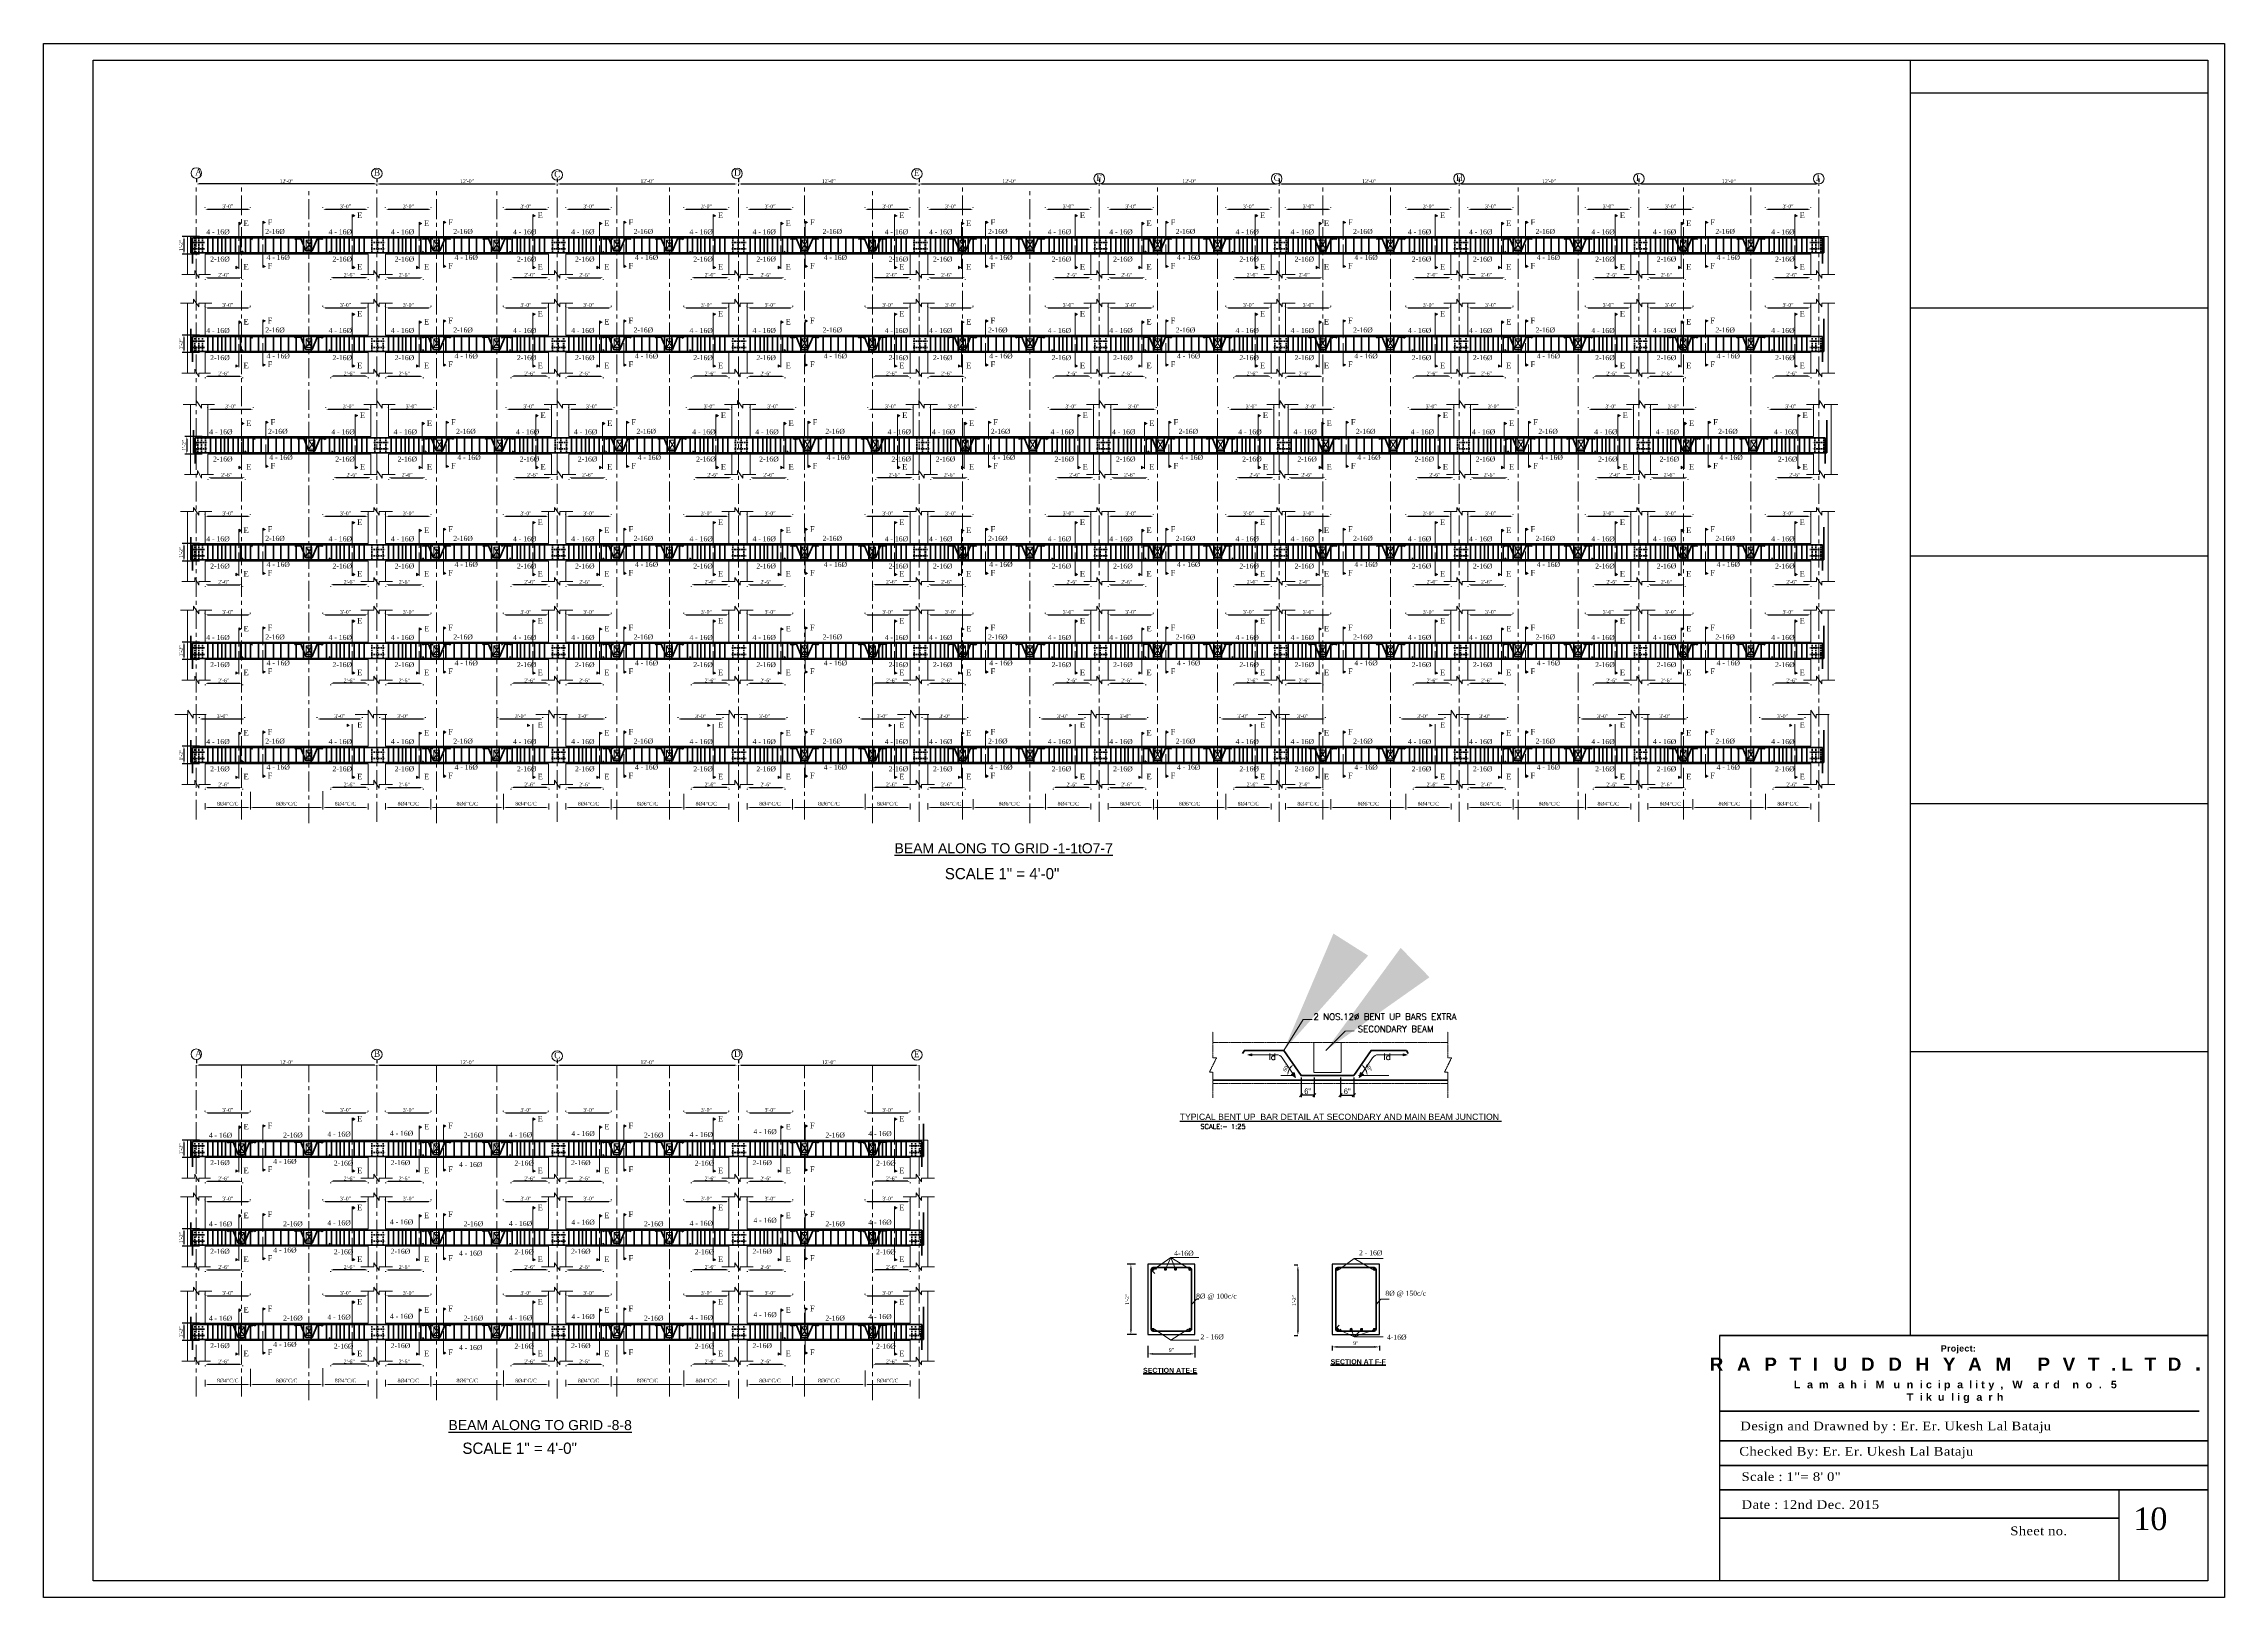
# Model space of a CAD drawing. Extents: x -2338379 to 930990, y -818978 to 106940.
# Drawn here: x 381441 to 384925, y -209148 to -206667 of the extents above; entities that cross this region are included whole.
import ezdxf

# ---------------------------------------------------------------- set-up
doc = ezdxf.new("R2010")
doc.units = 0
doc.header["$MEASUREMENT"] = 0
doc.header["$PDMODE"] = 34
for name, pattern in [('ACAD_ISO02W100', [15, 12, -3]), ('CENTER', [50.8, 31.75, -6.35, 6.35, -6.35]), ('DASHED', [0.75, 0.5, -0.25]), ('DASHED2', [0.375, 0.25, -0.125])]:
    doc.linetypes.add(name, pattern=pattern)
doc.layers.get('0').update_dxf_attribs({"linetype": 'CONTINUOUS', "lineweight": 30})
doc.layers.get('DEFPOINTS').update_dxf_attribs({"linetype": 'CONTINUOUS'})
for name, color, linetype, lineweight in [('BEAM', 1, 'DASHED', 18), ('boarder', 5, 'CONTINUOUS', 40), ('Center', 11, 'CENTER', 15), ('DASHED1', 31, 'DASHED2', 13), ('DIM', 6, 'CONTINUOUS', 20), ('Dimension', 35, 'CONTINUOUS', 9), ('HACTH', 34, 'CONTINUOUS', 15), ('HATCH', 3, 'CONTINUOUS', 15), ('ope', 1, 'CONTINUOUS', 20), ('rcc', 252, 'CONTINUOUS', 30), ('rcc elevation', 253, 'CONTINUOUS', 18), ('rebar', 3, 'CONTINUOUS', 40), ('REIN FORCE BAR', 91, 'CONTINUOUS', 35), ('Structure', 2, 'CONTINUOUS', 50), ('TEXT', 7, 'CONTINUOUS', 30), ('WALL', 1, 'CONTINUOUS', 40)]:
    doc.layers.add(name, color=color, linetype=linetype, lineweight=lineweight)
doc.styles.add('AERIAL', font='arial.ttf', dxfattribs={"height": 10})
doc.styles.add('ROMANS', font='romans.shx')
doc.styles.get("Standard").update_dxf_attribs({"font": 'times.ttf', "height": 6})
doc.styles.add('STYLUSBT', font='stylu.ttf', dxfattribs={"height": 9})
doc.dimstyles.new('10', dxfattribs={"dimtxt": 1, "dimasz": 1, "dimexe": 1, "dimexo": 1, "dimgap": 0.5, "dimtad": 1, "dimdec": 0, "dimlunit": 4, "dimtxsty": 'Standard', "dimblk": 'ARCHTICK', "dimcen": 0, "dimdle": 1, "dimclrd": 256, "dimclre": 256, "dimclrt": 256, "dimadec": 0, "dimazin": 0, "dimtfac": 2, "dimtdec": 0, "dimtix": 1, "dimtmove": 0, "dimatfit": 3, "dimfxl": 1, "dimlwd": -1, "dimlwe": -1, "dimarcsym": 1})
doc.dimstyles.new('Arch', dxfattribs={"dimtxt": 9, "dimasz": 5, "dimexe": 3, "dimexo": 3, "dimgap": 1.5, "dimtad": 1, "dimdec": 0, "dimzin": 3, "dimdsep": 46, "dimlunit": 4, "dimtxsty": 'STYLUSBT', "dimblk1": 'OBLIQUE', "dimblk2": 'OBLIQUE', "dimsah": 1, "dimcen": 0, "dimdle": 1, "dimclrd": 256, "dimclre": 256, "dimclrt": 7, "dimadec": 0, "dimazin": 0, "dimtfac": 4, "dimtdec": 0, "dimtofl": 0, "dimtmove": 0, "dimatfit": 0, "dimldrblk": 'OBLIQUE', "dimfxl": 1, "dimfrac": 2, "dimtolj": 1, "dimtzin": 0, "dimarcsym": 0})
doc.dimstyles.new('DIM50', dxfattribs={"dimscale": 0, "dimtxt": 220, "dimasz": 200, "dimexe": 75, "dimexo": 75, "dimgap": 100, "dimtad": 1, "dimdec": 0, "dimlfac": 0.5, "dimzin": 9, "dimdsep": 46, "dimtxsty": 'ROMANS', "dimcen": 2.5, "dimdle": 2, "dimclrd": 256, "dimclre": 256, "dimclrt": 7, "dimadec": 0, "dimazin": 0, "dimtfac": 2, "dimtdec": 0, "dimtix": 1, "dimtofl": 0, "dimtmove": 2, "dimatfit": 3, "dimfxl": 1, "dimtolj": 1, "dimtzin": 0, "dimlwd": -1, "dimlwe": -1, "dimarcsym": 0})
doc.dimstyles.get("Standard").update_dxf_attribs({"dimscale": 0.5, "dimtxt": 12, "dimasz": 4, "dimexe": 6, "dimexo": 6, "dimgap": 3, "dimtad": 1, "dimdec": 1, "dimzin": 11, "dimdsep": 46, "dimlunit": 4, "dimtxsty": 'Standard', "dimblk1": 'ARCHTICK', "dimblk2": 'ARCHTICK', "dimsah": 1, "dimcen": 2.5, "dimdle": 6, "dimclrd": 6, "dimclre": 6, "dimclrt": 7, "dimazin": 0, "dimtfac": 1, "dimtdec": 1, "dimtix": 1, "dimtmove": 1, "dimatfit": 3, "dimldrblk": 'ARCHTICK', "dimfxl": 1, "dimtolj": 1, "dimtzin": 0, "dimarcsym": 0})
doc.dimstyles.new('Standard$0', dxfattribs={"dimtxt": 6, "dimasz": 4, "dimexe": 3, "dimexo": 6, "dimgap": 3, "dimtad": 1, "dimdec": 1, "dimzin": 0, "dimdsep": 46, "dimlunit": 4, "dimtxsty": 'Standard', "dimcen": 0.09, "dimclrd": 6, "dimclre": 6, "dimclrt": 7, "dimadec": 0, "dimazin": 0, "dimtfac": 1, "dimtdec": 1, "dimtix": 1, "dimtofl": 0, "dimtmove": 1, "dimatfit": 3, "dimfxl": 1, "dimtolj": 1, "dimtzin": 0, "dimlwd": 18, "dimlwe": 18, "dimarcsym": 0})

# ---------------------------------------------------------------- blocks, each defined once
blk = doc.blocks.new('*D305')
at = {"layer": 'DEFPOINTS', "color": 0, "lineweight": 30, "transparency": 16777216}
for p in [(381973.1, -208298.2), (382261.2, -208292.2), (382261.2, -208298.2)]:
    blk.add_point(p, dxfattribs=at)
at = {"layer": 'TEXT', "color": 6, "lineweight": -2, "transparency": 16777216}
for p, q in [((381973.1, -208289.2), (381973.1, -208295.2)), ((381977.1, -208298.2), (382257.2, -208298.2))]:
    blk.add_line(p, q, dxfattribs=at)
at = {"layer": 'TEXT', "color": 6, "lineweight": 30, "transparency": 16777216}
for points in [[(381977.1, -208297.5), (381977.1, -208298.9), (381973.1, -208298.2)], [(382257.2, -208297.5), (382257.2, -208298.9), (382261.2, -208298.2)]]:
    blk.add_solid(points, dxfattribs=at)
at = {"layer": 'TEXT', "color": 7, "transparency": 16777216, "insert": (382117.1, -208293.6), "char_height": 6, "attachment_point": 5}
blk.add_mtext('\\A1;12\'-0"', dxfattribs=at)
blk = doc.blocks.new('*D301')
at = {"color": 6, "lineweight": 18, "transparency": 16777216}
for p, q in [((381698.6, -208801), (381698.6, -208811.2)), ((381702.6, -208808.2), (381767, -208808.2)), ((381771, -208783.2), (381771, -208811.2))]:
    blk.add_line(p, q, dxfattribs=at)
at = {"color": 6, "lineweight": 30, "transparency": 16777216}
for points in [[(381702.6, -208807.6), (381702.6, -208808.9), (381698.6, -208808.2)], [(381767, -208807.6), (381767, -208808.9), (381771, -208808.2)]]:
    blk.add_solid(points, dxfattribs=at)
at = {"layer": 'DEFPOINTS', "color": 0, "lineweight": 30, "transparency": 16777216}
for p in [(381698.6, -208795), (381771, -208777.2), (381771, -208808.2)]:
    blk.add_point(p, dxfattribs=at)
at = {"color": 7, "transparency": 16777216, "insert": (381734.8, -208802.1), "char_height": 6, "attachment_point": 5}
blk.add_mtext('\\A1;8%%c4"C/C', dxfattribs=at)
blk = doc.blocks.new('*D302')
at = {"color": 6, "lineweight": 18, "transparency": 16777216}
for p, q in [((381771, -208783.2), (381771, -208811.2)), ((381775, -208808.2), (381882.8, -208808.2)), ((381886.8, -208782.1), (381886.8, -208811.2))]:
    blk.add_line(p, q, dxfattribs=at)
at = {"color": 6, "lineweight": 30, "transparency": 16777216}
for points in [[(381775, -208807.6), (381775, -208808.9), (381771, -208808.2)], [(381882.8, -208807.6), (381882.8, -208808.9), (381886.8, -208808.2)]]:
    blk.add_solid(points, dxfattribs=at)
at = {"layer": 'DEFPOINTS', "color": 0, "lineweight": 30, "transparency": 16777216}
for p in [(381771, -208777.2), (381886.8, -208776.1), (381886.8, -208808.2)]:
    blk.add_point(p, dxfattribs=at)
at = {"color": 7, "transparency": 16777216, "insert": (381828.9, -208802.1), "char_height": 6, "attachment_point": 5}
blk.add_mtext('\\A1;8%%C6"C/C', dxfattribs=at)
blk = doc.blocks.new('*D303')
at = {"color": 6, "lineweight": 18, "transparency": 16777216}
for p, q in [((381886.8, -208782.1), (381886.8, -208811.2)), ((381890.8, -208808.2), (381955.1, -208808.2)), ((381959.1, -208801.6), (381959.1, -208811.2))]:
    blk.add_line(p, q, dxfattribs=at)
at = {"color": 6, "lineweight": 30, "transparency": 16777216}
for points in [[(381890.8, -208807.6), (381890.8, -208808.9), (381886.8, -208808.2)], [(381955.1, -208807.6), (381955.1, -208808.9), (381959.1, -208808.2)]]:
    blk.add_solid(points, dxfattribs=at)
at = {"layer": 'DEFPOINTS', "color": 0, "lineweight": 30, "transparency": 16777216}
for p in [(381886.8, -208776.1), (381959.1, -208795.6), (381959.1, -208808.2)]:
    blk.add_point(p, dxfattribs=at)
at = {"color": 7, "transparency": 16777216, "insert": (381922.9, -208802.1), "char_height": 6, "attachment_point": 5}
blk.add_mtext('\\A1;8%%C4"C/C', dxfattribs=at)
blk = doc.blocks.new('*D304')
at = {"layer": 'DEFPOINTS', "color": 0, "lineweight": 30, "transparency": 16777216}
for p in [(381684.6, -208298.2), (381684.6, -208298.2), (381973.1, -208298.2)]:
    blk.add_point(p, dxfattribs=at)
at = {"layer": 'TEXT', "color": 6, "lineweight": -2, "transparency": 16777216}
for p, q in [((381684.6, -208289.2), (381684.6, -208295.2)), ((381969.1, -208298.2), (381688.6, -208298.2)), ((381973.1, -208289.2), (381973.1, -208295.2))]:
    blk.add_line(p, q, dxfattribs=at)
at = {"layer": 'TEXT', "color": 6, "lineweight": 30, "transparency": 16777216}
for points in [[(381688.6, -208297.5), (381688.6, -208298.9), (381684.6, -208298.2)], [(381969.1, -208297.5), (381969.1, -208298.9), (381973.1, -208298.2)]]:
    blk.add_solid(points, dxfattribs=at)
at = {"layer": 'TEXT', "color": 7, "transparency": 16777216, "insert": (381828.8, -208293.6), "char_height": 6, "attachment_point": 5}
blk.add_mtext('\\A1;12\'-0"', dxfattribs=at)
blk = doc.blocks.new('*D296')
at = {"layer": 'DEFPOINTS', "color": 0, "lineweight": 30, "transparency": 16777216}
for p in [(381664.8, -208738.2), (381698.6, -208710.2), (381698.6, -208738.2)]:
    blk.add_point(p, dxfattribs=at)
at = {"layer": 'TEXT', "color": 6, "lineweight": -2, "transparency": 16777216}
for p, q in [((381689.6, -208710.2), (381661.8, -208710.2)), ((381689.6, -208738.2), (381661.8, -208738.2)), ((381664.8, -208714.2), (381664.8, -208734.2))]:
    blk.add_line(p, q, dxfattribs=at)
at = {"layer": 'TEXT', "color": 6, "lineweight": 30, "transparency": 16777216}
for points in [[(381664.2, -208714.2), (381665.5, -208714.2), (381664.8, -208710.2)], [(381664.2, -208734.2), (381665.5, -208734.2), (381664.8, -208738.2)]]:
    blk.add_solid(points, dxfattribs=at)
at = {"layer": 'TEXT', "color": 7, "transparency": 16777216, "insert": (381660.3, -208724.2), "char_height": 6, "attachment_point": 5, "rotation": 90}
blk.add_mtext('\\A1;1\'-2"', dxfattribs=at)
blk = doc.blocks.new('*D297')
at = {"layer": 'DEFPOINTS', "color": 0, "lineweight": 30, "transparency": 16777216}
for p in [(381771.3, -208666.6), (381698.6, -208673.5), (381771.3, -208673.5)]:
    blk.add_point(p, dxfattribs=at)
at = {"layer": 'TEXT', "color": 6, "lineweight": -2, "transparency": 16777216}
for p, q in [((381698.6, -208664.5), (381698.6, -208663.6)), ((381702.6, -208666.6), (381767.3, -208666.6)), ((381771.3, -208664.5), (381771.3, -208663.6))]:
    blk.add_line(p, q, dxfattribs=at)
at = {"layer": 'TEXT', "color": 6, "lineweight": 30, "transparency": 16777216}
for points in [[(381702.6, -208666), (381702.6, -208667.3), (381698.6, -208666.6)], [(381767.3, -208666), (381767.3, -208667.3), (381771.3, -208666.6)]]:
    blk.add_solid(points, dxfattribs=at)
at = {"layer": 'TEXT', "color": 7, "transparency": 16777216, "insert": (381734.9, -208662.1), "char_height": 6, "attachment_point": 5}
blk.add_mtext('\\A1;3\'-0"', dxfattribs=at)
blk = doc.blocks.new('*D298')
at = {"layer": 'DEFPOINTS', "color": 0, "lineweight": 30, "transparency": 16777216}
for p in [(381698.6, -208769.1), (381758.3, -208769.1), (381758.3, -208776)]:
    blk.add_point(p, dxfattribs=at)
at = {"layer": 'TEXT', "color": 6, "lineweight": -2, "transparency": 16777216}
for p, q in [((381698.6, -208778.1), (381698.6, -208779)), ((381702.6, -208776), (381754.3, -208776)), ((381758.3, -208778.1), (381758.3, -208779))]:
    blk.add_line(p, q, dxfattribs=at)
at = {"layer": 'TEXT', "color": 6, "lineweight": 30, "transparency": 16777216}
for points in [[(381702.6, -208775.3), (381702.6, -208776.6), (381698.6, -208776)], [(381754.3, -208775.3), (381754.3, -208776.6), (381758.3, -208776)]]:
    blk.add_solid(points, dxfattribs=at)
at = {"layer": 'TEXT', "color": 7, "transparency": 16777216, "insert": (381728.4, -208771.4), "char_height": 6, "attachment_point": 5}
blk.add_mtext('\\A1;2\'-6"', dxfattribs=at)
blk = doc.blocks.new('*D299')
at = {"layer": 'DEFPOINTS', "color": 0, "lineweight": 30, "transparency": 16777216}
for p in [(381959.1, -208666.6), (381886.8, -208673.5), (381959.1, -208673.5)]:
    blk.add_point(p, dxfattribs=at)
at = {"layer": 'TEXT', "color": 6, "lineweight": -2, "transparency": 16777216}
for p, q in [((381886.8, -208664.5), (381886.8, -208663.6)), ((381890.8, -208666.6), (381955.1, -208666.6)), ((381959.1, -208664.5), (381959.1, -208663.6))]:
    blk.add_line(p, q, dxfattribs=at)
at = {"layer": 'TEXT', "color": 6, "lineweight": 30, "transparency": 16777216}
for points in [[(381890.8, -208666), (381890.8, -208667.3), (381886.8, -208666.6)], [(381955.1, -208666), (381955.1, -208667.3), (381959.1, -208666.6)]]:
    blk.add_solid(points, dxfattribs=at)
at = {"layer": 'TEXT', "color": 7, "transparency": 16777216, "insert": (381922.9, -208662.1), "char_height": 6, "attachment_point": 5}
blk.add_mtext('\\A1;3\'-0"', dxfattribs=at)
blk = doc.blocks.new('*D300')
at = {"layer": 'DEFPOINTS', "color": 0, "lineweight": 30, "transparency": 16777216}
for p in [(381898.8, -208769.1), (381959.1, -208769.1), (381898.8, -208776)]:
    blk.add_point(p, dxfattribs=at)
at = {"layer": 'TEXT', "color": 6, "lineweight": -2, "transparency": 16777216}
for p, q in [((381898.8, -208778.1), (381898.8, -208779)), ((381955.1, -208776), (381902.8, -208776)), ((381959.1, -208778.1), (381959.1, -208779))]:
    blk.add_line(p, q, dxfattribs=at)
at = {"layer": 'TEXT', "color": 6, "lineweight": 30, "transparency": 16777216}
for points in [[(381902.8, -208775.3), (381902.8, -208776.6), (381898.8, -208776)], [(381955.1, -208775.3), (381955.1, -208776.6), (381959.1, -208776)]]:
    blk.add_solid(points, dxfattribs=at)
at = {"layer": 'TEXT', "color": 7, "transparency": 16777216, "insert": (381928.9, -208771.4), "char_height": 6, "attachment_point": 5}
blk.add_mtext('\\A1;2\'-6"', dxfattribs=at)
blk = doc.blocks.new('*D289')
at = {"color": 6, "lineweight": 18, "transparency": 16777216}
for p, q in [((381987.1, -208801), (381987.1, -208811.2)), ((381991.1, -208808.2), (382055.5, -208808.2)), ((382059.5, -208794.8), (382059.5, -208811.2))]:
    blk.add_line(p, q, dxfattribs=at)
at = {"color": 6, "lineweight": 30, "transparency": 16777216}
for points in [[(381991.1, -208807.6), (381991.1, -208808.9), (381987.1, -208808.2)], [(382055.5, -208807.6), (382055.5, -208808.9), (382059.5, -208808.2)]]:
    blk.add_solid(points, dxfattribs=at)
at = {"layer": 'DEFPOINTS', "color": 0, "lineweight": 30, "transparency": 16777216}
for p in [(381987.1, -208795), (382059.5, -208788.8), (382059.5, -208808.2)]:
    blk.add_point(p, dxfattribs=at)
at = {"color": 7, "transparency": 16777216, "insert": (382023.3, -208802.1), "char_height": 6, "attachment_point": 5}
blk.add_mtext('\\A1;8%%c4"C/C', dxfattribs=at)
blk = doc.blocks.new('*D290')
at = {"color": 6, "lineweight": 18, "transparency": 16777216}
for p, q in [((382059.5, -208794.8), (382059.5, -208811.2)), ((382063.5, -208808.2), (382171.3, -208808.2)), ((382175.3, -208786), (382175.3, -208811.2))]:
    blk.add_line(p, q, dxfattribs=at)
at = {"color": 6, "lineweight": 30, "transparency": 16777216}
for points in [[(382063.5, -208807.6), (382063.5, -208808.9), (382059.5, -208808.2)], [(382171.3, -208807.6), (382171.3, -208808.9), (382175.3, -208808.2)]]:
    blk.add_solid(points, dxfattribs=at)
at = {"layer": 'DEFPOINTS', "color": 0, "lineweight": 30, "transparency": 16777216}
for p in [(382059.5, -208788.8), (382175.3, -208780), (382175.3, -208808.2)]:
    blk.add_point(p, dxfattribs=at)
at = {"color": 7, "transparency": 16777216, "insert": (382117.4, -208802.1), "char_height": 6, "attachment_point": 5}
blk.add_mtext('\\A1;8%%C6"C/C', dxfattribs=at)
blk = doc.blocks.new('*D291')
at = {"color": 6, "lineweight": 18, "transparency": 16777216}
for p, q in [((382175.3, -208786), (382175.3, -208811.2)), ((382179.3, -208808.2), (382243.6, -208808.2)), ((382247.6, -208801.6), (382247.6, -208811.2))]:
    blk.add_line(p, q, dxfattribs=at)
at = {"color": 6, "lineweight": 30, "transparency": 16777216}
for points in [[(382179.3, -208807.6), (382179.3, -208808.9), (382175.3, -208808.2)], [(382243.6, -208807.6), (382243.6, -208808.9), (382247.6, -208808.2)]]:
    blk.add_solid(points, dxfattribs=at)
at = {"layer": 'DEFPOINTS', "color": 0, "lineweight": 30, "transparency": 16777216}
for p in [(382175.3, -208780), (382247.6, -208795.6), (382247.6, -208808.2)]:
    blk.add_point(p, dxfattribs=at)
at = {"color": 7, "transparency": 16777216, "insert": (382211.4, -208802.1), "char_height": 6, "attachment_point": 5}
blk.add_mtext('\\A1;8%%C4"C/C', dxfattribs=at)
blk = doc.blocks.new('*D292')
at = {"layer": 'DEFPOINTS', "color": 0, "lineweight": 30, "transparency": 16777216}
for p in [(382059.8, -208666.6), (381987.1, -208673.5), (382059.8, -208673.5)]:
    blk.add_point(p, dxfattribs=at)
at = {"layer": 'TEXT', "color": 6, "lineweight": -2, "transparency": 16777216}
for p, q in [((381987.1, -208664.5), (381987.1, -208663.6)), ((381991.1, -208666.6), (382055.8, -208666.6)), ((382059.8, -208664.5), (382059.8, -208663.6))]:
    blk.add_line(p, q, dxfattribs=at)
at = {"layer": 'TEXT', "color": 6, "lineweight": 30, "transparency": 16777216}
for points in [[(381991.1, -208666), (381991.1, -208667.3), (381987.1, -208666.6)], [(382055.8, -208666), (382055.8, -208667.3), (382059.8, -208666.6)]]:
    blk.add_solid(points, dxfattribs=at)
at = {"layer": 'TEXT', "color": 7, "transparency": 16777216, "insert": (382023.4, -208662.1), "char_height": 6, "attachment_point": 5}
blk.add_mtext('\\A1;3\'-0"', dxfattribs=at)
blk = doc.blocks.new('*D293')
at = {"layer": 'DEFPOINTS', "color": 0, "lineweight": 30, "transparency": 16777216}
for p in [(381987.1, -208769.1), (382046.8, -208769.1), (382046.8, -208776)]:
    blk.add_point(p, dxfattribs=at)
at = {"layer": 'TEXT', "color": 6, "lineweight": -2, "transparency": 16777216}
for p, q in [((381987.1, -208778.1), (381987.1, -208779)), ((381991.1, -208776), (382042.8, -208776)), ((382046.8, -208778.1), (382046.8, -208779))]:
    blk.add_line(p, q, dxfattribs=at)
at = {"layer": 'TEXT', "color": 6, "lineweight": 30, "transparency": 16777216}
for points in [[(381991.1, -208775.3), (381991.1, -208776.6), (381987.1, -208776)], [(382042.8, -208775.3), (382042.8, -208776.6), (382046.8, -208776)]]:
    blk.add_solid(points, dxfattribs=at)
at = {"layer": 'TEXT', "color": 7, "transparency": 16777216, "insert": (382016.9, -208771.4), "char_height": 6, "attachment_point": 5}
blk.add_mtext('\\A1;2\'-6"', dxfattribs=at)
blk = doc.blocks.new('*D294')
at = {"layer": 'DEFPOINTS', "color": 0, "lineweight": 30, "transparency": 16777216}
for p in [(382247.5, -208666.6), (382175.3, -208673.5), (382247.5, -208673.5)]:
    blk.add_point(p, dxfattribs=at)
at = {"layer": 'TEXT', "color": 6, "lineweight": -2, "transparency": 16777216}
for p, q in [((382175.3, -208664.5), (382175.3, -208663.6)), ((382179.3, -208666.6), (382243.5, -208666.6)), ((382247.5, -208664.5), (382247.5, -208663.6))]:
    blk.add_line(p, q, dxfattribs=at)
at = {"layer": 'TEXT', "color": 6, "lineweight": 30, "transparency": 16777216}
for points in [[(382179.3, -208666), (382179.3, -208667.3), (382175.3, -208666.6)], [(382243.5, -208666), (382243.5, -208667.3), (382247.5, -208666.6)]]:
    blk.add_solid(points, dxfattribs=at)
at = {"layer": 'TEXT', "color": 7, "transparency": 16777216, "insert": (382211.4, -208662.1), "char_height": 6, "attachment_point": 5}
blk.add_mtext('\\A1;3\'-0"', dxfattribs=at)
blk = doc.blocks.new('*D295')
at = {"layer": 'DEFPOINTS', "color": 0, "lineweight": 30, "transparency": 16777216}
for p in [(382187.3, -208769.1), (382247.6, -208769.1), (382187.3, -208776)]:
    blk.add_point(p, dxfattribs=at)
at = {"layer": 'TEXT', "color": 6, "lineweight": -2, "transparency": 16777216}
for p, q in [((382187.3, -208778.1), (382187.3, -208779)), ((382243.6, -208776), (382191.3, -208776)), ((382247.6, -208778.1), (382247.6, -208779))]:
    blk.add_line(p, q, dxfattribs=at)
at = {"layer": 'TEXT', "color": 6, "lineweight": 30, "transparency": 16777216}
for points in [[(382191.3, -208775.3), (382191.3, -208776.6), (382187.3, -208776)], [(382243.6, -208775.3), (382243.6, -208776.6), (382247.6, -208776)]]:
    blk.add_solid(points, dxfattribs=at)
at = {"layer": 'TEXT', "color": 7, "transparency": 16777216, "insert": (382217.4, -208771.4), "char_height": 6, "attachment_point": 5}
blk.add_mtext('\\A1;2\'-6"', dxfattribs=at)
blk = doc.blocks.new('*D273')
at = {"color": 6, "lineweight": 18, "transparency": 16777216}
for p, q in [((382275.2, -208801), (382275.2, -208811.2)), ((382279.2, -208808.2), (382343.6, -208808.2)), ((382347.6, -208794.8), (382347.6, -208811.2))]:
    blk.add_line(p, q, dxfattribs=at)
at = {"color": 6, "lineweight": 30, "transparency": 16777216}
for points in [[(382279.2, -208807.6), (382279.2, -208808.9), (382275.2, -208808.2)], [(382343.6, -208807.6), (382343.6, -208808.9), (382347.6, -208808.2)]]:
    blk.add_solid(points, dxfattribs=at)
at = {"layer": 'DEFPOINTS', "color": 0, "lineweight": 30, "transparency": 16777216}
for p in [(382275.2, -208795), (382347.6, -208788.8), (382347.6, -208808.2)]:
    blk.add_point(p, dxfattribs=at)
at = {"color": 7, "transparency": 16777216, "insert": (382311.4, -208802.1), "char_height": 6, "attachment_point": 5}
blk.add_mtext('\\A1;8%%c4"C/C', dxfattribs=at)
blk = doc.blocks.new('*D274')
at = {"color": 6, "lineweight": 18, "transparency": 16777216}
for p, q in [((382347.6, -208794.8), (382347.6, -208811.2)), ((382351.6, -208808.2), (382459.4, -208808.2)), ((382463.4, -208786), (382463.4, -208811.2))]:
    blk.add_line(p, q, dxfattribs=at)
at = {"color": 6, "lineweight": 30, "transparency": 16777216}
for points in [[(382351.6, -208807.6), (382351.6, -208808.9), (382347.6, -208808.2)], [(382459.4, -208807.6), (382459.4, -208808.9), (382463.4, -208808.2)]]:
    blk.add_solid(points, dxfattribs=at)
at = {"layer": 'DEFPOINTS', "color": 0, "lineweight": 30, "transparency": 16777216}
for p in [(382347.6, -208788.8), (382463.4, -208780), (382463.4, -208808.2)]:
    blk.add_point(p, dxfattribs=at)
at = {"color": 7, "transparency": 16777216, "insert": (382405.5, -208802.1), "char_height": 6, "attachment_point": 5}
blk.add_mtext('\\A1;8%%C6"C/C', dxfattribs=at)
blk = doc.blocks.new('*D275')
at = {"color": 6, "lineweight": 18, "transparency": 16777216}
for p, q in [((382463.4, -208786), (382463.4, -208811.2)), ((382467.4, -208808.2), (382531.7, -208808.2)), ((382535.7, -208801.6), (382535.7, -208811.2))]:
    blk.add_line(p, q, dxfattribs=at)
at = {"color": 6, "lineweight": 30, "transparency": 16777216}
for points in [[(382467.4, -208807.6), (382467.4, -208808.9), (382463.4, -208808.2)], [(382531.7, -208807.6), (382531.7, -208808.9), (382535.7, -208808.2)]]:
    blk.add_solid(points, dxfattribs=at)
at = {"layer": 'DEFPOINTS', "color": 0, "lineweight": 30, "transparency": 16777216}
for p in [(382463.4, -208780), (382535.7, -208795.6), (382535.7, -208808.2)]:
    blk.add_point(p, dxfattribs=at)
at = {"color": 7, "transparency": 16777216, "insert": (382499.5, -208802.1), "char_height": 6, "attachment_point": 5}
blk.add_mtext('\\A1;8%%C4"C/C', dxfattribs=at)
blk = doc.blocks.new('*D276')
at = {"layer": 'DEFPOINTS', "color": 0, "lineweight": 30, "transparency": 16777216}
for p in [(382347.9, -208666.6), (382275.2, -208673.5), (382347.9, -208673.5)]:
    blk.add_point(p, dxfattribs=at)
at = {"layer": 'TEXT', "color": 6, "lineweight": -2, "transparency": 16777216}
for p, q in [((382275.2, -208664.5), (382275.2, -208663.6)), ((382279.2, -208666.6), (382343.9, -208666.6)), ((382347.9, -208664.5), (382347.9, -208663.6))]:
    blk.add_line(p, q, dxfattribs=at)
at = {"layer": 'TEXT', "color": 6, "lineweight": 30, "transparency": 16777216}
for points in [[(382279.2, -208666), (382279.2, -208667.3), (382275.2, -208666.6)], [(382343.9, -208666), (382343.9, -208667.3), (382347.9, -208666.6)]]:
    blk.add_solid(points, dxfattribs=at)
at = {"layer": 'TEXT', "color": 7, "transparency": 16777216, "insert": (382311.6, -208662.1), "char_height": 6, "attachment_point": 5}
blk.add_mtext('\\A1;3\'-0"', dxfattribs=at)
blk = doc.blocks.new('*D277')
at = {"layer": 'DEFPOINTS', "color": 0, "lineweight": 30, "transparency": 16777216}
for p in [(382275.2, -208769.1), (382334.9, -208769.1), (382334.9, -208776)]:
    blk.add_point(p, dxfattribs=at)
at = {"layer": 'TEXT', "color": 6, "lineweight": -2, "transparency": 16777216}
for p, q in [((382275.2, -208778.1), (382275.2, -208779)), ((382279.2, -208776), (382330.9, -208776)), ((382334.9, -208778.1), (382334.9, -208779))]:
    blk.add_line(p, q, dxfattribs=at)
at = {"layer": 'TEXT', "color": 6, "lineweight": 30, "transparency": 16777216}
for points in [[(382279.2, -208775.3), (382279.2, -208776.6), (382275.2, -208776)], [(382330.9, -208775.3), (382330.9, -208776.6), (382334.9, -208776)]]:
    blk.add_solid(points, dxfattribs=at)
at = {"layer": 'TEXT', "color": 7, "transparency": 16777216, "insert": (382305.1, -208771.4), "char_height": 6, "attachment_point": 5}
blk.add_mtext('\\A1;2\'-6"', dxfattribs=at)
blk = doc.blocks.new('*D278')
at = {"layer": 'DEFPOINTS', "color": 0, "lineweight": 30, "transparency": 16777216}
for p in [(382535.7, -208666.6), (382463.4, -208673.5), (382535.7, -208673.5)]:
    blk.add_point(p, dxfattribs=at)
at = {"layer": 'TEXT', "color": 6, "lineweight": -2, "transparency": 16777216}
for p, q in [((382463.4, -208664.5), (382463.4, -208663.6)), ((382467.4, -208666.6), (382531.7, -208666.6)), ((382535.7, -208664.5), (382535.7, -208663.6))]:
    blk.add_line(p, q, dxfattribs=at)
at = {"layer": 'TEXT', "color": 6, "lineweight": 30, "transparency": 16777216}
for points in [[(382467.4, -208666), (382467.4, -208667.3), (382463.4, -208666.6)], [(382531.7, -208666), (382531.7, -208667.3), (382535.7, -208666.6)]]:
    blk.add_solid(points, dxfattribs=at)
at = {"layer": 'TEXT', "color": 7, "transparency": 16777216, "insert": (382499.5, -208662.1), "char_height": 6, "attachment_point": 5}
blk.add_mtext('\\A1;3\'-0"', dxfattribs=at)
blk = doc.blocks.new('*D279')
at = {"layer": 'DEFPOINTS', "color": 0, "lineweight": 30, "transparency": 16777216}
for p in [(382475.4, -208769.1), (382535.7, -208769.1), (382475.4, -208776)]:
    blk.add_point(p, dxfattribs=at)
at = {"layer": 'TEXT', "color": 6, "lineweight": -2, "transparency": 16777216}
for p, q in [((382475.4, -208778.1), (382475.4, -208779)), ((382531.7, -208776), (382479.4, -208776)), ((382535.7, -208778.1), (382535.7, -208779))]:
    blk.add_line(p, q, dxfattribs=at)
at = {"layer": 'TEXT', "color": 6, "lineweight": 30, "transparency": 16777216}
for points in [[(382479.4, -208775.3), (382479.4, -208776.6), (382475.4, -208776)], [(382531.7, -208775.3), (382531.7, -208776.6), (382535.7, -208776)]]:
    blk.add_solid(points, dxfattribs=at)
at = {"layer": 'TEXT', "color": 7, "transparency": 16777216, "insert": (382505.6, -208771.4), "char_height": 6, "attachment_point": 5}
blk.add_mtext('\\A1;2\'-6"', dxfattribs=at)
blk = doc.blocks.new('*D280')
at = {"color": 6, "lineweight": 18, "transparency": 16777216}
for p, q in [((382565, -208801), (382565, -208811.2)), ((382569, -208808.2), (382633.4, -208808.2)), ((382637.4, -208794.8), (382637.4, -208811.2))]:
    blk.add_line(p, q, dxfattribs=at)
at = {"color": 6, "lineweight": 30, "transparency": 16777216}
for points in [[(382569, -208807.6), (382569, -208808.9), (382565, -208808.2)], [(382633.4, -208807.6), (382633.4, -208808.9), (382637.4, -208808.2)]]:
    blk.add_solid(points, dxfattribs=at)
at = {"layer": 'DEFPOINTS', "color": 0, "lineweight": 30, "transparency": 16777216}
for p in [(382565, -208795), (382637.4, -208788.8), (382637.4, -208808.2)]:
    blk.add_point(p, dxfattribs=at)
at = {"color": 7, "transparency": 16777216, "insert": (382601.2, -208802.1), "char_height": 6, "attachment_point": 5}
blk.add_mtext('\\A1;8%%c4"C/C', dxfattribs=at)
blk = doc.blocks.new('*D281')
at = {"color": 6, "lineweight": 18, "transparency": 16777216}
for p, q in [((382637.4, -208794.8), (382637.4, -208811.2)), ((382641.4, -208808.2), (382749.2, -208808.2)), ((382753.2, -208786), (382753.2, -208811.2))]:
    blk.add_line(p, q, dxfattribs=at)
at = {"color": 6, "lineweight": 30, "transparency": 16777216}
for points in [[(382641.4, -208807.6), (382641.4, -208808.9), (382637.4, -208808.2)], [(382749.2, -208807.6), (382749.2, -208808.9), (382753.2, -208808.2)]]:
    blk.add_solid(points, dxfattribs=at)
at = {"layer": 'DEFPOINTS', "color": 0, "lineweight": 30, "transparency": 16777216}
for p in [(382637.4, -208788.8), (382753.2, -208780), (382753.2, -208808.2)]:
    blk.add_point(p, dxfattribs=at)
at = {"color": 7, "transparency": 16777216, "insert": (382695.3, -208802.1), "char_height": 6, "attachment_point": 5}
blk.add_mtext('\\A1;8%%C6"C/C', dxfattribs=at)
blk = doc.blocks.new('*D282')
at = {"color": 6, "lineweight": 18, "transparency": 16777216}
for p, q in [((382753.2, -208786), (382753.2, -208811.2)), ((382757.2, -208808.2), (382821.5, -208808.2)), ((382825.5, -208801.6), (382825.5, -208811.2))]:
    blk.add_line(p, q, dxfattribs=at)
at = {"color": 6, "lineweight": 30, "transparency": 16777216}
for points in [[(382757.2, -208807.6), (382757.2, -208808.9), (382753.2, -208808.2)], [(382821.5, -208807.6), (382821.5, -208808.9), (382825.5, -208808.2)]]:
    blk.add_solid(points, dxfattribs=at)
at = {"layer": 'DEFPOINTS', "color": 0, "lineweight": 30, "transparency": 16777216}
for p in [(382753.2, -208780), (382825.5, -208795.6), (382825.5, -208808.2)]:
    blk.add_point(p, dxfattribs=at)
at = {"color": 7, "transparency": 16777216, "insert": (382789.4, -208802.1), "char_height": 6, "attachment_point": 5}
blk.add_mtext('\\A1;8%%C4"C/C', dxfattribs=at)
blk = doc.blocks.new('*D283')
at = {"layer": 'DEFPOINTS', "color": 0, "lineweight": 30, "transparency": 16777216}
for p in [(382637.8, -208666.6), (382565, -208673.5), (382637.8, -208673.5)]:
    blk.add_point(p, dxfattribs=at)
at = {"layer": 'TEXT', "color": 6, "lineweight": -2, "transparency": 16777216}
for p, q in [((382565, -208664.5), (382565, -208663.6)), ((382569, -208666.6), (382633.8, -208666.6)), ((382637.8, -208664.5), (382637.8, -208663.6))]:
    blk.add_line(p, q, dxfattribs=at)
at = {"layer": 'TEXT', "color": 6, "lineweight": 30, "transparency": 16777216}
for points in [[(382569, -208666), (382569, -208667.3), (382565, -208666.6)], [(382633.8, -208666), (382633.8, -208667.3), (382637.8, -208666.6)]]:
    blk.add_solid(points, dxfattribs=at)
at = {"layer": 'TEXT', "color": 7, "transparency": 16777216, "insert": (382601.4, -208662.1), "char_height": 6, "attachment_point": 5}
blk.add_mtext('\\A1;3\'-0"', dxfattribs=at)
blk = doc.blocks.new('*D284')
at = {"layer": 'DEFPOINTS', "color": 0, "lineweight": 30, "transparency": 16777216}
for p in [(382565, -208769.1), (382624.8, -208769.1), (382624.8, -208776)]:
    blk.add_point(p, dxfattribs=at)
at = {"layer": 'TEXT', "color": 6, "lineweight": -2, "transparency": 16777216}
for p, q in [((382565, -208778.1), (382565, -208779)), ((382569, -208776), (382620.8, -208776)), ((382624.8, -208778.1), (382624.8, -208779))]:
    blk.add_line(p, q, dxfattribs=at)
at = {"layer": 'TEXT', "color": 6, "lineweight": 30, "transparency": 16777216}
for points in [[(382569, -208775.3), (382569, -208776.6), (382565, -208776)], [(382620.8, -208775.3), (382620.8, -208776.6), (382624.8, -208776)]]:
    blk.add_solid(points, dxfattribs=at)
at = {"layer": 'TEXT', "color": 7, "transparency": 16777216, "insert": (382594.9, -208771.4), "char_height": 6, "attachment_point": 5}
blk.add_mtext('\\A1;2\'-6"', dxfattribs=at)
blk = doc.blocks.new('*D285')
at = {"layer": 'DEFPOINTS', "color": 0, "lineweight": 30, "transparency": 16777216}
for p in [(382825.5, -208666.6), (382753.2, -208673.5), (382825.5, -208673.5)]:
    blk.add_point(p, dxfattribs=at)
at = {"layer": 'TEXT', "color": 6, "lineweight": -2, "transparency": 16777216}
for p, q in [((382753.2, -208664.5), (382753.2, -208663.6)), ((382757.2, -208666.6), (382821.5, -208666.6)), ((382825.5, -208664.5), (382825.5, -208663.6))]:
    blk.add_line(p, q, dxfattribs=at)
at = {"layer": 'TEXT', "color": 6, "lineweight": 30, "transparency": 16777216}
for points in [[(382757.2, -208666), (382757.2, -208667.3), (382753.2, -208666.6)], [(382821.5, -208666), (382821.5, -208667.3), (382825.5, -208666.6)]]:
    blk.add_solid(points, dxfattribs=at)
at = {"layer": 'TEXT', "color": 7, "transparency": 16777216, "insert": (382789.4, -208662.1), "char_height": 6, "attachment_point": 5}
blk.add_mtext('\\A1;3\'-0"', dxfattribs=at)
blk = doc.blocks.new('*D286')
at = {"layer": 'DEFPOINTS', "color": 0, "lineweight": 30, "transparency": 16777216}
for p in [(382765.3, -208769.1), (382825.5, -208769.1), (382765.3, -208776)]:
    blk.add_point(p, dxfattribs=at)
at = {"layer": 'TEXT', "color": 6, "lineweight": -2, "transparency": 16777216}
for p, q in [((382765.3, -208778.1), (382765.3, -208779)), ((382821.5, -208776), (382769.3, -208776)), ((382825.5, -208778.1), (382825.5, -208779))]:
    blk.add_line(p, q, dxfattribs=at)
at = {"layer": 'TEXT', "color": 6, "lineweight": 30, "transparency": 16777216}
for points in [[(382769.3, -208775.3), (382769.3, -208776.6), (382765.3, -208776)], [(382821.5, -208775.3), (382821.5, -208776.6), (382825.5, -208776)]]:
    blk.add_solid(points, dxfattribs=at)
at = {"layer": 'TEXT', "color": 7, "transparency": 16777216, "insert": (382795.4, -208771.4), "char_height": 6, "attachment_point": 5}
blk.add_mtext('\\A1;2\'-6"', dxfattribs=at)
blk = doc.blocks.new('*D287')
at = {"layer": 'DEFPOINTS', "color": 0, "lineweight": 30, "transparency": 16777216}
for p in [(382261.2, -208298.2), (382549.3, -208292.2), (382549.3, -208298.2)]:
    blk.add_point(p, dxfattribs=at)
at = {"layer": 'TEXT', "color": 6, "lineweight": -2, "transparency": 16777216}
for p, q in [((382261.2, -208289.2), (382261.2, -208295.2)), ((382265.2, -208298.2), (382545.3, -208298.2))]:
    blk.add_line(p, q, dxfattribs=at)
at = {"layer": 'TEXT', "color": 6, "lineweight": 30, "transparency": 16777216}
for points in [[(382265.2, -208297.5), (382265.2, -208298.9), (382261.2, -208298.2)], [(382545.3, -208297.5), (382545.3, -208298.9), (382549.3, -208298.2)]]:
    blk.add_solid(points, dxfattribs=at)
at = {"layer": 'TEXT', "color": 7, "transparency": 16777216, "insert": (382405.3, -208293.6), "char_height": 6, "attachment_point": 5}
blk.add_mtext('\\A1;12\'-0"', dxfattribs=at)
blk = doc.blocks.new('*D288')
at = {"layer": 'DEFPOINTS', "color": 0, "lineweight": 30, "transparency": 16777216}
for p in [(382551, -208298.2), (382839.1, -208292.2), (382839.1, -208298.2)]:
    blk.add_point(p, dxfattribs=at)
at = {"layer": 'TEXT', "color": 6, "lineweight": -2, "transparency": 16777216}
for p, q in [((382551, -208289.2), (382551, -208295.2)), ((382555, -208298.2), (382835.1, -208298.2))]:
    blk.add_line(p, q, dxfattribs=at)
at = {"layer": 'TEXT', "color": 6, "lineweight": 30, "transparency": 16777216}
for points in [[(382555, -208297.5), (382555, -208298.9), (382551, -208298.2)], [(382835.1, -208297.5), (382835.1, -208298.9), (382839.1, -208298.2)]]:
    blk.add_solid(points, dxfattribs=at)
at = {"layer": 'TEXT', "color": 7, "transparency": 16777216, "insert": (382695.1, -208293.6), "char_height": 6, "attachment_point": 5}
blk.add_mtext('\\A1;12\'-0"', dxfattribs=at)
blk = doc.blocks.new('_ARCHTICK')
at = {"color": 0, "linetype": 'ByBlock', "const_width": 0.15}
blk.add_lwpolyline([(-0.5, -0.5), (0.5, 0.5)], dxfattribs=at)
blk = doc.blocks.new('*D367')
at = {"layer": 'DEFPOINTS', "color": 0, "lineweight": 30, "transparency": 16777216}
for p in [(383462.8, -208617.9), (383444.8, -208730.4), (383462.8, -208730.4)]:
    blk.add_point(p, dxfattribs=at)
at = {"layer": 'ope', "color": 6, "lineweight": -2, "transparency": 16777216}
for p, q in [((383444.8, -208617.9), (383438.8, -208617.9)), ((383444.8, -208625.9), (383444.8, -208722.4)), ((383444.8, -208730.4), (383438.8, -208730.4))]:
    blk.add_line(p, q, dxfattribs=at)
at = {"layer": 'ope', "color": 6, "lineweight": 30, "transparency": 16777216}
for points in [[(383443.5, -208625.9), (383446.1, -208625.9), (383444.8, -208617.9)], [(383443.5, -208722.4), (383446.1, -208722.4), (383444.8, -208730.4)]]:
    blk.add_solid(points, dxfattribs=at)
at = {"layer": 'ope', "color": 7, "transparency": 16777216, "insert": (383438.8, -208674.2), "char_height": 6, "attachment_point": 5, "rotation": 90}
blk.add_mtext('\\A1;1\'-2"', dxfattribs=at)
blk = doc.blocks.new('*D368')
at = {"layer": 'DEFPOINTS', "color": 0, "lineweight": 30, "transparency": 16777216}
for p in [(383499.8, -208728.5), (383575.2, -208728.5), (383575.2, -208748.2)]:
    blk.add_point(p, dxfattribs=at)
at = {"layer": 'ope', "color": 6, "lineweight": -2, "transparency": 16777216}
for p, q in [((383499.8, -208746.5), (383499.8, -208754.2)), ((383507.8, -208748.2), (383567.2, -208748.2)), ((383575.2, -208746.5), (383575.2, -208754.2))]:
    blk.add_line(p, q, dxfattribs=at)
at = {"layer": 'ope', "color": 6, "lineweight": 30, "transparency": 16777216}
for points in [[(383507.8, -208746.9), (383507.8, -208749.6), (383499.8, -208748.2)], [(383567.2, -208746.9), (383567.2, -208749.6), (383575.2, -208748.2)]]:
    blk.add_solid(points, dxfattribs=at)
at = {"layer": 'ope', "color": 7, "transparency": 16777216, "insert": (383537.5, -208742.2), "char_height": 6, "attachment_point": 5}
blk.add_mtext('\\A1;9"', dxfattribs=at)
blk = doc.blocks.new('*D369')
at = {"layer": 'DEFPOINTS', "color": 0, "lineweight": 30, "transparency": 16777216}
for p in [(383203.5, -208616), (383178, -208728.5), (383205, -208728.5)]:
    blk.add_point(p, dxfattribs=at)
at = {"layer": 'ope', "color": 6, "lineweight": -2, "transparency": 16777216}
for p, q in [((383185.5, -208616), (383172, -208616)), ((383178, -208624), (383178, -208720.5)), ((383187, -208728.5), (383172, -208728.5))]:
    blk.add_line(p, q, dxfattribs=at)
at = {"layer": 'ope', "color": 6, "lineweight": 30, "transparency": 16777216}
for points in [[(383176.7, -208624), (383179.3, -208624), (383178, -208616)], [(383176.7, -208720.5), (383179.3, -208720.5), (383178, -208728.5)]]:
    blk.add_solid(points, dxfattribs=at)
at = {"layer": 'ope', "color": 7, "transparency": 16777216, "insert": (383172, -208672.2), "char_height": 6, "attachment_point": 5, "rotation": 90}
blk.add_mtext('\\A1;1\'-2"', dxfattribs=at)
blk = doc.blocks.new('*D370')
at = {"layer": 'DEFPOINTS', "color": 0, "lineweight": 30, "transparency": 16777216}
for p in [(383205, -208728.5), (383280.4, -208728.5), (383280.4, -208759.3)]:
    blk.add_point(p, dxfattribs=at)
at = {"layer": 'ope', "color": 6, "lineweight": -2, "transparency": 16777216}
for p, q in [((383205, -208746.5), (383205, -208765.3)), ((383213, -208759.3), (383272.4, -208759.3)), ((383280.4, -208746.5), (383280.4, -208765.3))]:
    blk.add_line(p, q, dxfattribs=at)
at = {"layer": 'ope', "color": 6, "lineweight": 30, "transparency": 16777216}
for points in [[(383213, -208758), (383213, -208760.6), (383205, -208759.3)], [(383272.4, -208758), (383272.4, -208760.6), (383280.4, -208759.3)]]:
    blk.add_solid(points, dxfattribs=at)
at = {"layer": 'ope', "color": 7, "transparency": 16777216, "insert": (383242.7, -208753.2), "char_height": 6, "attachment_point": 5}
blk.add_mtext('\\A1;9"', dxfattribs=at)
blk = doc.blocks.new('*D443')
at = {"layer": 'DEFPOINTS', "color": 0, "lineweight": 30, "transparency": 16777216}
for p in [(381973.1, -206890.8), (382261.2, -206884.8), (382261.2, -206890.8)]:
    blk.add_point(p, dxfattribs=at)
at = {"layer": 'TEXT', "color": 6, "lineweight": -2, "transparency": 16777216}
for p, q in [((381973.1, -206881.8), (381973.1, -206887.8)), ((381977.1, -206890.8), (382257.2, -206890.8))]:
    blk.add_line(p, q, dxfattribs=at)
at = {"layer": 'TEXT', "color": 6, "lineweight": 30, "transparency": 16777216}
for points in [[(381977.1, -206890.1), (381977.1, -206891.5), (381973.1, -206890.8)], [(382257.2, -206890.1), (382257.2, -206891.5), (382261.2, -206890.8)]]:
    blk.add_solid(points, dxfattribs=at)
at = {"layer": 'TEXT', "color": 7, "transparency": 16777216, "insert": (382117.1, -206886.3), "char_height": 6, "attachment_point": 5}
blk.add_mtext('\\A1;12\'-0"', dxfattribs=at)
blk = doc.blocks.new('*D414')
at = {"color": 6, "lineweight": 18, "transparency": 16777216}
for p, q in [((381771, -207861.9), (381771, -207889.9)), ((381698.6, -207879.7), (381698.6, -207889.9)), ((381702.6, -207886.9), (381767, -207886.9))]:
    blk.add_line(p, q, dxfattribs=at)
at = {"color": 6, "lineweight": 30, "transparency": 16777216}
for points in [[(381702.6, -207886.3), (381702.6, -207887.6), (381698.6, -207886.9)], [(381767, -207886.3), (381767, -207887.6), (381771, -207886.9)]]:
    blk.add_solid(points, dxfattribs=at)
at = {"layer": 'DEFPOINTS', "color": 0, "lineweight": 30, "transparency": 16777216}
for p in [(381771, -207855.9), (381698.6, -207873.7), (381771, -207886.9)]:
    blk.add_point(p, dxfattribs=at)
at = {"color": 7, "transparency": 16777216, "insert": (381734.8, -207880.8), "char_height": 6, "attachment_point": 5}
blk.add_mtext('\\A1;8%%c4"C/C', dxfattribs=at)
blk = doc.blocks.new('*D415')
at = {"color": 6, "lineweight": 18, "transparency": 16777216}
for p, q in [((381771, -207861.9), (381771, -207889.9)), ((381886.8, -207860.8), (381886.8, -207889.9)), ((381775, -207886.9), (381882.8, -207886.9))]:
    blk.add_line(p, q, dxfattribs=at)
at = {"color": 6, "lineweight": 30, "transparency": 16777216}
for points in [[(381775, -207886.3), (381775, -207887.6), (381771, -207886.9)], [(381882.8, -207886.3), (381882.8, -207887.6), (381886.8, -207886.9)]]:
    blk.add_solid(points, dxfattribs=at)
at = {"layer": 'DEFPOINTS', "color": 0, "lineweight": 30, "transparency": 16777216}
for p in [(381771, -207855.9), (381886.8, -207854.8), (381886.8, -207886.9)]:
    blk.add_point(p, dxfattribs=at)
at = {"color": 7, "transparency": 16777216, "insert": (381828.9, -207880.8), "char_height": 6, "attachment_point": 5}
blk.add_mtext('\\A1;8%%C6"C/C', dxfattribs=at)
blk = doc.blocks.new('*D416')
at = {"color": 6, "lineweight": 18, "transparency": 16777216}
for p, q in [((381886.8, -207860.8), (381886.8, -207889.9)), ((381890.8, -207886.9), (381955.1, -207886.9)), ((381959.1, -207880.3), (381959.1, -207889.9))]:
    blk.add_line(p, q, dxfattribs=at)
at = {"color": 6, "lineweight": 30, "transparency": 16777216}
for points in [[(381890.8, -207886.3), (381890.8, -207887.6), (381886.8, -207886.9)], [(381955.1, -207886.3), (381955.1, -207887.6), (381959.1, -207886.9)]]:
    blk.add_solid(points, dxfattribs=at)
at = {"layer": 'DEFPOINTS', "color": 0, "lineweight": 30, "transparency": 16777216}
for p in [(381886.8, -207854.8), (381959.1, -207874.3), (381959.1, -207886.9)]:
    blk.add_point(p, dxfattribs=at)
at = {"color": 7, "transparency": 16777216, "insert": (381922.9, -207880.8), "char_height": 6, "attachment_point": 5}
blk.add_mtext('\\A1;8%%C4"C/C', dxfattribs=at)
blk = doc.blocks.new('*D444')
at = {"layer": 'DEFPOINTS', "color": 0, "lineweight": 30, "transparency": 16777216}
for p in [(381684.6, -206890.8), (381684.6, -206890.8), (381973.1, -206890.8)]:
    blk.add_point(p, dxfattribs=at)
at = {"layer": 'TEXT', "color": 6, "lineweight": -2, "transparency": 16777216}
for p, q in [((381684.6, -206881.8), (381684.6, -206887.8)), ((381969.1, -206890.8), (381688.6, -206890.8)), ((381973.1, -206881.8), (381973.1, -206887.8))]:
    blk.add_line(p, q, dxfattribs=at)
at = {"layer": 'TEXT', "color": 6, "lineweight": 30, "transparency": 16777216}
for points in [[(381688.6, -206890.1), (381688.6, -206891.5), (381684.6, -206890.8)], [(381969.1, -206890.1), (381969.1, -206891.5), (381973.1, -206890.8)]]:
    blk.add_solid(points, dxfattribs=at)
at = {"layer": 'TEXT', "color": 7, "transparency": 16777216, "insert": (381828.8, -206886.3), "char_height": 6, "attachment_point": 5}
blk.add_mtext('\\A1;12\'-0"', dxfattribs=at)
blk = doc.blocks.new('*D417')
at = {"layer": 'DEFPOINTS', "color": 0, "lineweight": 30, "transparency": 16777216}
for p in [(381698.6, -207788.9), (381664.8, -207816.9), (381698.6, -207816.9)]:
    blk.add_point(p, dxfattribs=at)
at = {"layer": 'TEXT', "color": 6, "lineweight": -2, "transparency": 16777216}
for p, q in [((381689.6, -207788.9), (381661.8, -207788.9)), ((381664.8, -207792.9), (381664.8, -207812.9)), ((381689.6, -207816.9), (381661.8, -207816.9))]:
    blk.add_line(p, q, dxfattribs=at)
at = {"layer": 'TEXT', "color": 6, "lineweight": 30, "transparency": 16777216}
for points in [[(381664.2, -207792.9), (381665.5, -207792.9), (381664.8, -207788.9)], [(381664.2, -207812.9), (381665.5, -207812.9), (381664.8, -207816.9)]]:
    blk.add_solid(points, dxfattribs=at)
at = {"layer": 'TEXT', "color": 7, "transparency": 16777216, "insert": (381660.3, -207802.9), "char_height": 6, "attachment_point": 5, "rotation": 90}
blk.add_mtext('\\A1;1\'-2"', dxfattribs=at)
blk = doc.blocks.new('*D418')
at = {"layer": 'DEFPOINTS', "color": 0, "lineweight": 30, "transparency": 16777216}
for p in [(381689.6, -207752.2), (381762.3, -207745.3), (381762.3, -207752.2)]:
    blk.add_point(p, dxfattribs=at)
at = {"layer": 'TEXT', "color": 6, "lineweight": -2, "transparency": 16777216}
for p, q in [((381689.6, -207743.2), (381689.6, -207742.3)), ((381693.6, -207745.3), (381758.3, -207745.3)), ((381762.3, -207743.2), (381762.3, -207742.3))]:
    blk.add_line(p, q, dxfattribs=at)
at = {"layer": 'TEXT', "color": 6, "lineweight": 30, "transparency": 16777216}
for points in [[(381693.6, -207744.7), (381693.6, -207746), (381689.6, -207745.3)], [(381758.3, -207744.7), (381758.3, -207746), (381762.3, -207745.3)]]:
    blk.add_solid(points, dxfattribs=at)
at = {"layer": 'TEXT', "color": 7, "transparency": 16777216, "insert": (381725.9, -207740.8), "char_height": 6, "attachment_point": 5}
blk.add_mtext('\\A1;3\'-0"', dxfattribs=at)
blk = doc.blocks.new('*D419')
at = {"layer": 'DEFPOINTS', "color": 0, "lineweight": 30, "transparency": 16777216}
for p in [(381698.6, -207847.8), (381758.3, -207847.8), (381758.3, -207854.7)]:
    blk.add_point(p, dxfattribs=at)
at = {"layer": 'TEXT', "color": 6, "lineweight": -2, "transparency": 16777216}
for p, q in [((381698.6, -207856.8), (381698.6, -207857.7)), ((381702.6, -207854.7), (381754.3, -207854.7)), ((381758.3, -207856.8), (381758.3, -207857.7))]:
    blk.add_line(p, q, dxfattribs=at)
at = {"layer": 'TEXT', "color": 6, "lineweight": 30, "transparency": 16777216}
for points in [[(381702.6, -207854), (381702.6, -207855.4), (381698.6, -207854.7)], [(381754.3, -207854), (381754.3, -207855.4), (381758.3, -207854.7)]]:
    blk.add_solid(points, dxfattribs=at)
at = {"layer": 'TEXT', "color": 7, "transparency": 16777216, "insert": (381728.4, -207850.1), "char_height": 6, "attachment_point": 5}
blk.add_mtext('\\A1;2\'-6"', dxfattribs=at)
blk = doc.blocks.new('*D420')
at = {"layer": 'DEFPOINTS', "color": 0, "lineweight": 30, "transparency": 16777216}
for p in [(381877.8, -207752.2), (381950, -207745.3), (381950, -207752.2)]:
    blk.add_point(p, dxfattribs=at)
at = {"layer": 'TEXT', "color": 6, "lineweight": -2, "transparency": 16777216}
for p, q in [((381877.8, -207743.2), (381877.8, -207742.3)), ((381881.8, -207745.3), (381946, -207745.3)), ((381950, -207743.2), (381950, -207742.3))]:
    blk.add_line(p, q, dxfattribs=at)
at = {"layer": 'TEXT', "color": 6, "lineweight": 30, "transparency": 16777216}
for points in [[(381881.8, -207744.7), (381881.8, -207746), (381877.8, -207745.3)], [(381946, -207744.7), (381946, -207746), (381950, -207745.3)]]:
    blk.add_solid(points, dxfattribs=at)
at = {"layer": 'TEXT', "color": 7, "transparency": 16777216, "insert": (381913.9, -207740.8), "char_height": 6, "attachment_point": 5}
blk.add_mtext('\\A1;3\'-0"', dxfattribs=at)
blk = doc.blocks.new('*D421')
at = {"layer": 'DEFPOINTS', "color": 0, "lineweight": 30, "transparency": 16777216}
for p in [(381898.8, -207847.8), (381898.8, -207854.7), (381959.1, -207847.8)]:
    blk.add_point(p, dxfattribs=at)
at = {"layer": 'TEXT', "color": 6, "lineweight": -2, "transparency": 16777216}
for p, q in [((381898.8, -207856.8), (381898.8, -207857.7)), ((381955.1, -207854.7), (381902.8, -207854.7)), ((381959.1, -207856.8), (381959.1, -207857.7))]:
    blk.add_line(p, q, dxfattribs=at)
at = {"layer": 'TEXT', "color": 6, "lineweight": 30, "transparency": 16777216}
for points in [[(381902.8, -207854), (381902.8, -207855.4), (381898.8, -207854.7)], [(381955.1, -207854), (381955.1, -207855.4), (381959.1, -207854.7)]]:
    blk.add_solid(points, dxfattribs=at)
at = {"layer": 'TEXT', "color": 7, "transparency": 16777216, "insert": (381928.9, -207850.1), "char_height": 6, "attachment_point": 5}
blk.add_mtext('\\A1;2\'-6"', dxfattribs=at)
blk = doc.blocks.new('*D436')
at = {"color": 6, "lineweight": 18, "transparency": 16777216}
for p, q in [((381987.1, -207879.7), (381987.1, -207889.9)), ((381991.1, -207886.9), (382055.5, -207886.9)), ((382059.5, -207873.5), (382059.5, -207889.9))]:
    blk.add_line(p, q, dxfattribs=at)
at = {"color": 6, "lineweight": 30, "transparency": 16777216}
for points in [[(381991.1, -207886.3), (381991.1, -207887.6), (381987.1, -207886.9)], [(382055.5, -207886.3), (382055.5, -207887.6), (382059.5, -207886.9)]]:
    blk.add_solid(points, dxfattribs=at)
at = {"layer": 'DEFPOINTS', "color": 0, "lineweight": 30, "transparency": 16777216}
for p in [(382059.5, -207867.5), (381987.1, -207873.7), (382059.5, -207886.9)]:
    blk.add_point(p, dxfattribs=at)
at = {"color": 7, "transparency": 16777216, "insert": (382023.3, -207880.8), "char_height": 6, "attachment_point": 5}
blk.add_mtext('\\A1;8%%c4"C/C', dxfattribs=at)
blk = doc.blocks.new('*D437')
at = {"color": 6, "lineweight": 18, "transparency": 16777216}
for p, q in [((382175.3, -207864.7), (382175.3, -207889.9)), ((382059.5, -207873.5), (382059.5, -207889.9)), ((382063.5, -207886.9), (382171.3, -207886.9))]:
    blk.add_line(p, q, dxfattribs=at)
at = {"color": 6, "lineweight": 30, "transparency": 16777216}
for points in [[(382063.5, -207886.3), (382063.5, -207887.6), (382059.5, -207886.9)], [(382171.3, -207886.3), (382171.3, -207887.6), (382175.3, -207886.9)]]:
    blk.add_solid(points, dxfattribs=at)
at = {"layer": 'DEFPOINTS', "color": 0, "lineweight": 30, "transparency": 16777216}
for p in [(382059.5, -207867.5), (382175.3, -207858.7), (382175.3, -207886.9)]:
    blk.add_point(p, dxfattribs=at)
at = {"color": 7, "transparency": 16777216, "insert": (382117.4, -207880.8), "char_height": 6, "attachment_point": 5}
blk.add_mtext('\\A1;8%%C6"C/C', dxfattribs=at)
blk = doc.blocks.new('*D438')
at = {"color": 6, "lineweight": 18, "transparency": 16777216}
for p, q in [((382175.3, -207864.7), (382175.3, -207889.9)), ((382179.3, -207886.9), (382243.6, -207886.9)), ((382247.6, -207880.3), (382247.6, -207889.9))]:
    blk.add_line(p, q, dxfattribs=at)
at = {"color": 6, "lineweight": 30, "transparency": 16777216}
for points in [[(382179.3, -207886.3), (382179.3, -207887.6), (382175.3, -207886.9)], [(382243.6, -207886.3), (382243.6, -207887.6), (382247.6, -207886.9)]]:
    blk.add_solid(points, dxfattribs=at)
at = {"layer": 'DEFPOINTS', "color": 0, "lineweight": 30, "transparency": 16777216}
for p in [(382175.3, -207858.7), (382247.6, -207874.3), (382247.6, -207886.9)]:
    blk.add_point(p, dxfattribs=at)
at = {"color": 7, "transparency": 16777216, "insert": (382211.4, -207880.8), "char_height": 6, "attachment_point": 5}
blk.add_mtext('\\A1;8%%C4"C/C', dxfattribs=at)
blk = doc.blocks.new('*D439')
at = {"layer": 'DEFPOINTS', "color": 0, "lineweight": 30, "transparency": 16777216}
for p in [(381978, -207752.2), (382050.8, -207745.3), (382050.8, -207752.2)]:
    blk.add_point(p, dxfattribs=at)
at = {"layer": 'TEXT', "color": 6, "lineweight": -2, "transparency": 16777216}
for p, q in [((381978, -207743.2), (381978, -207742.3)), ((381982, -207745.3), (382046.8, -207745.3)), ((382050.8, -207743.2), (382050.8, -207742.3))]:
    blk.add_line(p, q, dxfattribs=at)
at = {"layer": 'TEXT', "color": 6, "lineweight": 30, "transparency": 16777216}
for points in [[(381982, -207744.7), (381982, -207746), (381978, -207745.3)], [(382046.8, -207744.7), (382046.8, -207746), (382050.8, -207745.3)]]:
    blk.add_solid(points, dxfattribs=at)
at = {"layer": 'TEXT', "color": 7, "transparency": 16777216, "insert": (382014.4, -207740.8), "char_height": 6, "attachment_point": 5}
blk.add_mtext('\\A1;3\'-0"', dxfattribs=at)
blk = doc.blocks.new('*D440')
at = {"layer": 'DEFPOINTS', "color": 0, "lineweight": 30, "transparency": 16777216}
for p in [(381987.1, -207847.8), (382046.8, -207847.8), (382046.8, -207854.7)]:
    blk.add_point(p, dxfattribs=at)
at = {"layer": 'TEXT', "color": 6, "lineweight": -2, "transparency": 16777216}
for p, q in [((381987.1, -207856.8), (381987.1, -207857.7)), ((381991.1, -207854.7), (382042.8, -207854.7)), ((382046.8, -207856.8), (382046.8, -207857.7))]:
    blk.add_line(p, q, dxfattribs=at)
at = {"layer": 'TEXT', "color": 6, "lineweight": 30, "transparency": 16777216}
for points in [[(381991.1, -207854), (381991.1, -207855.4), (381987.1, -207854.7)], [(382042.8, -207854), (382042.8, -207855.4), (382046.8, -207854.7)]]:
    blk.add_solid(points, dxfattribs=at)
at = {"layer": 'TEXT', "color": 7, "transparency": 16777216, "insert": (382016.9, -207850.1), "char_height": 6, "attachment_point": 5}
blk.add_mtext('\\A1;2\'-6"', dxfattribs=at)
blk = doc.blocks.new('*D441')
at = {"layer": 'DEFPOINTS', "color": 0, "lineweight": 30, "transparency": 16777216}
for p in [(382166.3, -207752.2), (382238.5, -207745.3), (382238.5, -207752.2)]:
    blk.add_point(p, dxfattribs=at)
at = {"layer": 'TEXT', "color": 6, "lineweight": -2, "transparency": 16777216}
for p, q in [((382166.3, -207743.2), (382166.3, -207742.3)), ((382170.3, -207745.3), (382234.5, -207745.3)), ((382238.5, -207743.2), (382238.5, -207742.3))]:
    blk.add_line(p, q, dxfattribs=at)
at = {"layer": 'TEXT', "color": 6, "lineweight": 30, "transparency": 16777216}
for points in [[(382170.3, -207744.7), (382170.3, -207746), (382166.3, -207745.3)], [(382234.5, -207744.7), (382234.5, -207746), (382238.5, -207745.3)]]:
    blk.add_solid(points, dxfattribs=at)
at = {"layer": 'TEXT', "color": 7, "transparency": 16777216, "insert": (382202.4, -207740.8), "char_height": 6, "attachment_point": 5}
blk.add_mtext('\\A1;3\'-0"', dxfattribs=at)
blk = doc.blocks.new('*D442')
at = {"layer": 'DEFPOINTS', "color": 0, "lineweight": 30, "transparency": 16777216}
for p in [(382187.3, -207847.8), (382187.3, -207854.7), (382247.6, -207847.8)]:
    blk.add_point(p, dxfattribs=at)
at = {"layer": 'TEXT', "color": 6, "lineweight": -2, "transparency": 16777216}
for p, q in [((382187.3, -207856.8), (382187.3, -207857.7)), ((382243.6, -207854.7), (382191.3, -207854.7)), ((382247.6, -207856.8), (382247.6, -207857.7))]:
    blk.add_line(p, q, dxfattribs=at)
at = {"layer": 'TEXT', "color": 6, "lineweight": 30, "transparency": 16777216}
for points in [[(382191.3, -207854), (382191.3, -207855.4), (382187.3, -207854.7)], [(382243.6, -207854), (382243.6, -207855.4), (382247.6, -207854.7)]]:
    blk.add_solid(points, dxfattribs=at)
at = {"layer": 'TEXT', "color": 7, "transparency": 16777216, "insert": (382217.4, -207850.1), "char_height": 6, "attachment_point": 5}
blk.add_mtext('\\A1;2\'-6"', dxfattribs=at)
blk = doc.blocks.new('*D422')
at = {"color": 6, "lineweight": 18, "transparency": 16777216}
for p, q in [((382275.2, -207879.7), (382275.2, -207889.9)), ((382279.2, -207886.9), (382343.6, -207886.9)), ((382347.6, -207873.5), (382347.6, -207889.9))]:
    blk.add_line(p, q, dxfattribs=at)
at = {"color": 6, "lineweight": 30, "transparency": 16777216}
for points in [[(382279.2, -207886.3), (382279.2, -207887.6), (382275.2, -207886.9)], [(382343.6, -207886.3), (382343.6, -207887.6), (382347.6, -207886.9)]]:
    blk.add_solid(points, dxfattribs=at)
at = {"layer": 'DEFPOINTS', "color": 0, "lineweight": 30, "transparency": 16777216}
for p in [(382347.6, -207867.5), (382275.2, -207873.7), (382347.6, -207886.9)]:
    blk.add_point(p, dxfattribs=at)
at = {"color": 7, "transparency": 16777216, "insert": (382311.4, -207880.8), "char_height": 6, "attachment_point": 5}
blk.add_mtext('\\A1;8%%c4"C/C', dxfattribs=at)
blk = doc.blocks.new('*D423')
at = {"color": 6, "lineweight": 18, "transparency": 16777216}
for p, q in [((382463.4, -207864.7), (382463.4, -207889.9)), ((382347.6, -207873.5), (382347.6, -207889.9)), ((382351.6, -207886.9), (382459.4, -207886.9))]:
    blk.add_line(p, q, dxfattribs=at)
at = {"color": 6, "lineweight": 30, "transparency": 16777216}
for points in [[(382351.6, -207886.3), (382351.6, -207887.6), (382347.6, -207886.9)], [(382459.4, -207886.3), (382459.4, -207887.6), (382463.4, -207886.9)]]:
    blk.add_solid(points, dxfattribs=at)
at = {"layer": 'DEFPOINTS', "color": 0, "lineweight": 30, "transparency": 16777216}
for p in [(382347.6, -207867.5), (382463.4, -207858.7), (382463.4, -207886.9)]:
    blk.add_point(p, dxfattribs=at)
at = {"color": 7, "transparency": 16777216, "insert": (382405.5, -207880.8), "char_height": 6, "attachment_point": 5}
blk.add_mtext('\\A1;8%%C6"C/C', dxfattribs=at)
blk = doc.blocks.new('*D424')
at = {"color": 6, "lineweight": 18, "transparency": 16777216}
for p, q in [((382463.4, -207864.7), (382463.4, -207889.9)), ((382467.4, -207886.9), (382531.7, -207886.9)), ((382535.7, -207880.3), (382535.7, -207889.9))]:
    blk.add_line(p, q, dxfattribs=at)
at = {"color": 6, "lineweight": 30, "transparency": 16777216}
for points in [[(382467.4, -207886.3), (382467.4, -207887.6), (382463.4, -207886.9)], [(382531.7, -207886.3), (382531.7, -207887.6), (382535.7, -207886.9)]]:
    blk.add_solid(points, dxfattribs=at)
at = {"layer": 'DEFPOINTS', "color": 0, "lineweight": 30, "transparency": 16777216}
for p in [(382463.4, -207858.7), (382535.7, -207874.3), (382535.7, -207886.9)]:
    blk.add_point(p, dxfattribs=at)
at = {"color": 7, "transparency": 16777216, "insert": (382499.5, -207880.8), "char_height": 6, "attachment_point": 5}
blk.add_mtext('\\A1;8%%C4"C/C', dxfattribs=at)
blk = doc.blocks.new('*D425')
at = {"layer": 'DEFPOINTS', "color": 0, "lineweight": 30, "transparency": 16777216}
for p in [(382266.2, -207752.2), (382338.9, -207745.3), (382338.9, -207752.2)]:
    blk.add_point(p, dxfattribs=at)
at = {"layer": 'TEXT', "color": 6, "lineweight": -2, "transparency": 16777216}
for p, q in [((382266.2, -207743.2), (382266.2, -207742.3)), ((382270.2, -207745.3), (382334.9, -207745.3)), ((382338.9, -207743.2), (382338.9, -207742.3))]:
    blk.add_line(p, q, dxfattribs=at)
at = {"layer": 'TEXT', "color": 6, "lineweight": 30, "transparency": 16777216}
for points in [[(382270.2, -207744.7), (382270.2, -207746), (382266.2, -207745.3)], [(382334.9, -207744.7), (382334.9, -207746), (382338.9, -207745.3)]]:
    blk.add_solid(points, dxfattribs=at)
at = {"layer": 'TEXT', "color": 7, "transparency": 16777216, "insert": (382302.6, -207740.8), "char_height": 6, "attachment_point": 5}
blk.add_mtext('\\A1;3\'-0"', dxfattribs=at)
blk = doc.blocks.new('*D426')
at = {"layer": 'DEFPOINTS', "color": 0, "lineweight": 30, "transparency": 16777216}
for p in [(382275.2, -207847.8), (382334.9, -207847.8), (382334.9, -207854.7)]:
    blk.add_point(p, dxfattribs=at)
at = {"layer": 'TEXT', "color": 6, "lineweight": -2, "transparency": 16777216}
for p, q in [((382275.2, -207856.8), (382275.2, -207857.7)), ((382279.2, -207854.7), (382330.9, -207854.7)), ((382334.9, -207856.8), (382334.9, -207857.7))]:
    blk.add_line(p, q, dxfattribs=at)
at = {"layer": 'TEXT', "color": 6, "lineweight": 30, "transparency": 16777216}
for points in [[(382279.2, -207854), (382279.2, -207855.4), (382275.2, -207854.7)], [(382330.9, -207854), (382330.9, -207855.4), (382334.9, -207854.7)]]:
    blk.add_solid(points, dxfattribs=at)
at = {"layer": 'TEXT', "color": 7, "transparency": 16777216, "insert": (382305.1, -207850.1), "char_height": 6, "attachment_point": 5}
blk.add_mtext('\\A1;2\'-6"', dxfattribs=at)
blk = doc.blocks.new('*D427')
at = {"layer": 'DEFPOINTS', "color": 0, "lineweight": 30, "transparency": 16777216}
for p in [(382454.4, -207752.2), (382526.7, -207745.3), (382526.7, -207752.2)]:
    blk.add_point(p, dxfattribs=at)
at = {"layer": 'TEXT', "color": 6, "lineweight": -2, "transparency": 16777216}
for p, q in [((382454.4, -207743.2), (382454.4, -207742.3)), ((382458.4, -207745.3), (382522.7, -207745.3)), ((382526.7, -207743.2), (382526.7, -207742.3))]:
    blk.add_line(p, q, dxfattribs=at)
at = {"layer": 'TEXT', "color": 6, "lineweight": 30, "transparency": 16777216}
for points in [[(382458.4, -207744.7), (382458.4, -207746), (382454.4, -207745.3)], [(382522.7, -207744.7), (382522.7, -207746), (382526.7, -207745.3)]]:
    blk.add_solid(points, dxfattribs=at)
at = {"layer": 'TEXT', "color": 7, "transparency": 16777216, "insert": (382490.5, -207740.8), "char_height": 6, "attachment_point": 5}
blk.add_mtext('\\A1;3\'-0"', dxfattribs=at)
blk = doc.blocks.new('*D428')
at = {"layer": 'DEFPOINTS', "color": 0, "lineweight": 30, "transparency": 16777216}
for p in [(382475.4, -207847.8), (382475.4, -207854.7), (382535.7, -207847.8)]:
    blk.add_point(p, dxfattribs=at)
at = {"layer": 'TEXT', "color": 6, "lineweight": -2, "transparency": 16777216}
for p, q in [((382475.4, -207856.8), (382475.4, -207857.7)), ((382531.7, -207854.7), (382479.4, -207854.7)), ((382535.7, -207856.8), (382535.7, -207857.7))]:
    blk.add_line(p, q, dxfattribs=at)
at = {"layer": 'TEXT', "color": 6, "lineweight": 30, "transparency": 16777216}
for points in [[(382479.4, -207854), (382479.4, -207855.4), (382475.4, -207854.7)], [(382531.7, -207854), (382531.7, -207855.4), (382535.7, -207854.7)]]:
    blk.add_solid(points, dxfattribs=at)
at = {"layer": 'TEXT', "color": 7, "transparency": 16777216, "insert": (382505.6, -207850.1), "char_height": 6, "attachment_point": 5}
blk.add_mtext('\\A1;2\'-6"', dxfattribs=at)
blk = doc.blocks.new('*D429')
at = {"color": 6, "lineweight": 18, "transparency": 16777216}
for p, q in [((382565, -207879.7), (382565, -207889.9)), ((382569, -207886.9), (382633.4, -207886.9)), ((382637.4, -207873.5), (382637.4, -207889.9))]:
    blk.add_line(p, q, dxfattribs=at)
at = {"color": 6, "lineweight": 30, "transparency": 16777216}
for points in [[(382569, -207886.3), (382569, -207887.6), (382565, -207886.9)], [(382633.4, -207886.3), (382633.4, -207887.6), (382637.4, -207886.9)]]:
    blk.add_solid(points, dxfattribs=at)
at = {"layer": 'DEFPOINTS', "color": 0, "lineweight": 30, "transparency": 16777216}
for p in [(382637.4, -207867.5), (382565, -207873.7), (382637.4, -207886.9)]:
    blk.add_point(p, dxfattribs=at)
at = {"color": 7, "transparency": 16777216, "insert": (382601.2, -207880.8), "char_height": 6, "attachment_point": 5}
blk.add_mtext('\\A1;8%%c4"C/C', dxfattribs=at)
blk = doc.blocks.new('*D430')
at = {"color": 6, "lineweight": 18, "transparency": 16777216}
for p, q in [((382753.2, -207864.7), (382753.2, -207889.9)), ((382637.4, -207873.5), (382637.4, -207889.9)), ((382641.4, -207886.9), (382749.2, -207886.9))]:
    blk.add_line(p, q, dxfattribs=at)
at = {"color": 6, "lineweight": 30, "transparency": 16777216}
for points in [[(382641.4, -207886.3), (382641.4, -207887.6), (382637.4, -207886.9)], [(382749.2, -207886.3), (382749.2, -207887.6), (382753.2, -207886.9)]]:
    blk.add_solid(points, dxfattribs=at)
at = {"layer": 'DEFPOINTS', "color": 0, "lineweight": 30, "transparency": 16777216}
for p in [(382637.4, -207867.5), (382753.2, -207858.7), (382753.2, -207886.9)]:
    blk.add_point(p, dxfattribs=at)
at = {"color": 7, "transparency": 16777216, "insert": (382695.3, -207880.8), "char_height": 6, "attachment_point": 5}
blk.add_mtext('\\A1;8%%C6"C/C', dxfattribs=at)
blk = doc.blocks.new('*D431')
at = {"color": 6, "lineweight": 18, "transparency": 16777216}
for p, q in [((382753.2, -207864.7), (382753.2, -207889.9)), ((382757.2, -207886.9), (382821.5, -207886.9)), ((382825.5, -207880.3), (382825.5, -207889.9))]:
    blk.add_line(p, q, dxfattribs=at)
at = {"color": 6, "lineweight": 30, "transparency": 16777216}
for points in [[(382757.2, -207886.3), (382757.2, -207887.6), (382753.2, -207886.9)], [(382821.5, -207886.3), (382821.5, -207887.6), (382825.5, -207886.9)]]:
    blk.add_solid(points, dxfattribs=at)
at = {"layer": 'DEFPOINTS', "color": 0, "lineweight": 30, "transparency": 16777216}
for p in [(382753.2, -207858.7), (382825.5, -207874.3), (382825.5, -207886.9)]:
    blk.add_point(p, dxfattribs=at)
at = {"color": 7, "transparency": 16777216, "insert": (382789.4, -207880.8), "char_height": 6, "attachment_point": 5}
blk.add_mtext('\\A1;8%%C4"C/C', dxfattribs=at)
blk = doc.blocks.new('*D432')
at = {"layer": 'DEFPOINTS', "color": 0, "lineweight": 30, "transparency": 16777216}
for p in [(382556, -207752.2), (382628.8, -207745.3), (382628.8, -207752.2)]:
    blk.add_point(p, dxfattribs=at)
at = {"layer": 'TEXT', "color": 6, "lineweight": -2, "transparency": 16777216}
for p, q in [((382556, -207743.2), (382556, -207742.3)), ((382560, -207745.3), (382624.8, -207745.3)), ((382628.8, -207743.2), (382628.8, -207742.3))]:
    blk.add_line(p, q, dxfattribs=at)
at = {"layer": 'TEXT', "color": 6, "lineweight": 30, "transparency": 16777216}
for points in [[(382560, -207744.7), (382560, -207746), (382556, -207745.3)], [(382624.8, -207744.7), (382624.8, -207746), (382628.8, -207745.3)]]:
    blk.add_solid(points, dxfattribs=at)
at = {"layer": 'TEXT', "color": 7, "transparency": 16777216, "insert": (382592.4, -207740.8), "char_height": 6, "attachment_point": 5}
blk.add_mtext('\\A1;3\'-0"', dxfattribs=at)
blk = doc.blocks.new('*D433')
at = {"layer": 'DEFPOINTS', "color": 0, "lineweight": 30, "transparency": 16777216}
for p in [(382565, -207847.8), (382624.8, -207847.8), (382624.8, -207854.7)]:
    blk.add_point(p, dxfattribs=at)
at = {"layer": 'TEXT', "color": 6, "lineweight": -2, "transparency": 16777216}
for p, q in [((382565, -207856.8), (382565, -207857.7)), ((382569, -207854.7), (382620.8, -207854.7)), ((382624.8, -207856.8), (382624.8, -207857.7))]:
    blk.add_line(p, q, dxfattribs=at)
at = {"layer": 'TEXT', "color": 6, "lineweight": 30, "transparency": 16777216}
for points in [[(382569, -207854), (382569, -207855.4), (382565, -207854.7)], [(382620.8, -207854), (382620.8, -207855.4), (382624.8, -207854.7)]]:
    blk.add_solid(points, dxfattribs=at)
at = {"layer": 'TEXT', "color": 7, "transparency": 16777216, "insert": (382594.9, -207850.1), "char_height": 6, "attachment_point": 5}
blk.add_mtext('\\A1;2\'-6"', dxfattribs=at)
blk = doc.blocks.new('*D434')
at = {"layer": 'DEFPOINTS', "color": 0, "lineweight": 30, "transparency": 16777216}
for p in [(382744.2, -207752.2), (382816.5, -207745.3), (382816.5, -207752.2)]:
    blk.add_point(p, dxfattribs=at)
at = {"layer": 'TEXT', "color": 6, "lineweight": -2, "transparency": 16777216}
for p, q in [((382744.2, -207743.2), (382744.2, -207742.3)), ((382748.2, -207745.3), (382812.5, -207745.3)), ((382816.5, -207743.2), (382816.5, -207742.3))]:
    blk.add_line(p, q, dxfattribs=at)
at = {"layer": 'TEXT', "color": 6, "lineweight": 30, "transparency": 16777216}
for points in [[(382748.2, -207744.7), (382748.2, -207746), (382744.2, -207745.3)], [(382812.5, -207744.7), (382812.5, -207746), (382816.5, -207745.3)]]:
    blk.add_solid(points, dxfattribs=at)
at = {"layer": 'TEXT', "color": 7, "transparency": 16777216, "insert": (382780.4, -207740.8), "char_height": 6, "attachment_point": 5}
blk.add_mtext('\\A1;3\'-0"', dxfattribs=at)
blk = doc.blocks.new('*D435')
at = {"layer": 'DEFPOINTS', "color": 0, "lineweight": 30, "transparency": 16777216}
for p in [(382765.3, -207847.8), (382765.3, -207854.7), (382825.5, -207847.8)]:
    blk.add_point(p, dxfattribs=at)
at = {"layer": 'TEXT', "color": 6, "lineweight": -2, "transparency": 16777216}
for p, q in [((382765.3, -207856.8), (382765.3, -207857.7)), ((382821.5, -207854.7), (382769.3, -207854.7)), ((382825.5, -207856.8), (382825.5, -207857.7))]:
    blk.add_line(p, q, dxfattribs=at)
at = {"layer": 'TEXT', "color": 6, "lineweight": 30, "transparency": 16777216}
for points in [[(382769.3, -207854), (382769.3, -207855.4), (382765.3, -207854.7)], [(382821.5, -207854), (382821.5, -207855.4), (382825.5, -207854.7)]]:
    blk.add_solid(points, dxfattribs=at)
at = {"layer": 'TEXT', "color": 7, "transparency": 16777216, "insert": (382795.4, -207850.1), "char_height": 6, "attachment_point": 5}
blk.add_mtext('\\A1;2\'-6"', dxfattribs=at)
blk = doc.blocks.new('*D372')
at = {"color": 6, "lineweight": 18, "transparency": 16777216}
for p, q in [((382853.5, -207879.7), (382853.5, -207889.9)), ((382857.5, -207886.9), (382921.9, -207886.9)), ((382925.9, -207873.5), (382925.9, -207889.9))]:
    blk.add_line(p, q, dxfattribs=at)
at = {"color": 6, "lineweight": 30, "transparency": 16777216}
for points in [[(382857.5, -207886.3), (382857.5, -207887.6), (382853.5, -207886.9)], [(382921.9, -207886.3), (382921.9, -207887.6), (382925.9, -207886.9)]]:
    blk.add_solid(points, dxfattribs=at)
at = {"layer": 'DEFPOINTS', "color": 0, "lineweight": 30, "transparency": 16777216}
for p in [(382925.9, -207867.5), (382853.5, -207873.7), (382925.9, -207886.9)]:
    blk.add_point(p, dxfattribs=at)
at = {"color": 7, "transparency": 16777216, "insert": (382889.7, -207880.8), "char_height": 6, "attachment_point": 5}
blk.add_mtext('\\A1;8%%c4"C/C', dxfattribs=at)
blk = doc.blocks.new('*D373')
at = {"color": 6, "lineweight": 18, "transparency": 16777216}
for p, q in [((383041.7, -207864.7), (383041.7, -207889.9)), ((382925.9, -207873.5), (382925.9, -207889.9)), ((382929.9, -207886.9), (383037.7, -207886.9))]:
    blk.add_line(p, q, dxfattribs=at)
at = {"color": 6, "lineweight": 30, "transparency": 16777216}
for points in [[(382929.9, -207886.3), (382929.9, -207887.6), (382925.9, -207886.9)], [(383037.7, -207886.3), (383037.7, -207887.6), (383041.7, -207886.9)]]:
    blk.add_solid(points, dxfattribs=at)
at = {"layer": 'DEFPOINTS', "color": 0, "lineweight": 30, "transparency": 16777216}
for p in [(382925.9, -207867.5), (383041.7, -207858.7), (383041.7, -207886.9)]:
    blk.add_point(p, dxfattribs=at)
at = {"color": 7, "transparency": 16777216, "insert": (382983.8, -207880.8), "char_height": 6, "attachment_point": 5}
blk.add_mtext('\\A1;8%%C6"C/C', dxfattribs=at)
blk = doc.blocks.new('*D374')
at = {"color": 6, "lineweight": 18, "transparency": 16777216}
for p, q in [((383041.7, -207864.7), (383041.7, -207889.9)), ((383045.7, -207886.9), (383110, -207886.9)), ((383114, -207880.3), (383114, -207889.9))]:
    blk.add_line(p, q, dxfattribs=at)
at = {"color": 6, "lineweight": 30, "transparency": 16777216}
for points in [[(383045.7, -207886.3), (383045.7, -207887.6), (383041.7, -207886.9)], [(383110, -207886.3), (383110, -207887.6), (383114, -207886.9)]]:
    blk.add_solid(points, dxfattribs=at)
at = {"layer": 'DEFPOINTS', "color": 0, "lineweight": 30, "transparency": 16777216}
for p in [(383041.7, -207858.7), (383114, -207874.3), (383114, -207886.9)]:
    blk.add_point(p, dxfattribs=at)
at = {"color": 7, "transparency": 16777216, "insert": (383077.9, -207880.8), "char_height": 6, "attachment_point": 5}
blk.add_mtext('\\A1;8%%C4"C/C', dxfattribs=at)
blk = doc.blocks.new('*D375')
at = {"layer": 'DEFPOINTS', "color": 0, "lineweight": 30, "transparency": 16777216}
for p in [(382844.5, -207752.2), (382917.2, -207745.3), (382917.2, -207752.2)]:
    blk.add_point(p, dxfattribs=at)
at = {"layer": 'TEXT', "color": 6, "lineweight": -2, "transparency": 16777216}
for p, q in [((382844.5, -207743.2), (382844.5, -207742.3)), ((382848.5, -207745.3), (382913.2, -207745.3)), ((382917.2, -207743.2), (382917.2, -207742.3))]:
    blk.add_line(p, q, dxfattribs=at)
at = {"layer": 'TEXT', "color": 6, "lineweight": 30, "transparency": 16777216}
for points in [[(382848.5, -207744.7), (382848.5, -207746), (382844.5, -207745.3)], [(382913.2, -207744.7), (382913.2, -207746), (382917.2, -207745.3)]]:
    blk.add_solid(points, dxfattribs=at)
at = {"layer": 'TEXT', "color": 7, "transparency": 16777216, "insert": (382880.9, -207740.8), "char_height": 6, "attachment_point": 5}
blk.add_mtext('\\A1;3\'-0"', dxfattribs=at)
blk = doc.blocks.new('*D376')
at = {"layer": 'DEFPOINTS', "color": 0, "lineweight": 30, "transparency": 16777216}
for p in [(382853.5, -207847.8), (382913.2, -207847.8), (382913.2, -207854.7)]:
    blk.add_point(p, dxfattribs=at)
at = {"layer": 'TEXT', "color": 6, "lineweight": -2, "transparency": 16777216}
for p, q in [((382853.5, -207856.8), (382853.5, -207857.7)), ((382857.5, -207854.7), (382909.2, -207854.7)), ((382913.2, -207856.8), (382913.2, -207857.7))]:
    blk.add_line(p, q, dxfattribs=at)
at = {"layer": 'TEXT', "color": 6, "lineweight": 30, "transparency": 16777216}
for points in [[(382857.5, -207854), (382857.5, -207855.4), (382853.5, -207854.7)], [(382909.2, -207854), (382909.2, -207855.4), (382913.2, -207854.7)]]:
    blk.add_solid(points, dxfattribs=at)
at = {"layer": 'TEXT', "color": 7, "transparency": 16777216, "insert": (382883.4, -207850.1), "char_height": 6, "attachment_point": 5}
blk.add_mtext('\\A1;2\'-6"', dxfattribs=at)
blk = doc.blocks.new('*D377')
at = {"layer": 'DEFPOINTS', "color": 0, "lineweight": 30, "transparency": 16777216}
for p in [(383032.7, -207752.2), (383105, -207745.3), (383105, -207752.2)]:
    blk.add_point(p, dxfattribs=at)
at = {"layer": 'TEXT', "color": 6, "lineweight": -2, "transparency": 16777216}
for p, q in [((383032.7, -207743.2), (383032.7, -207742.3)), ((383036.7, -207745.3), (383101, -207745.3)), ((383105, -207743.2), (383105, -207742.3))]:
    blk.add_line(p, q, dxfattribs=at)
at = {"layer": 'TEXT', "color": 6, "lineweight": 30, "transparency": 16777216}
for points in [[(383036.7, -207744.7), (383036.7, -207746), (383032.7, -207745.3)], [(383101, -207744.7), (383101, -207746), (383105, -207745.3)]]:
    blk.add_solid(points, dxfattribs=at)
at = {"layer": 'TEXT', "color": 7, "transparency": 16777216, "insert": (383068.8, -207740.8), "char_height": 6, "attachment_point": 5}
blk.add_mtext('\\A1;3\'-0"', dxfattribs=at)
blk = doc.blocks.new('*D378')
at = {"layer": 'DEFPOINTS', "color": 0, "lineweight": 30, "transparency": 16777216}
for p in [(383053.7, -207847.8), (383053.7, -207854.7), (383114, -207847.8)]:
    blk.add_point(p, dxfattribs=at)
at = {"layer": 'TEXT', "color": 6, "lineweight": -2, "transparency": 16777216}
for p, q in [((383053.7, -207856.8), (383053.7, -207857.7)), ((383110, -207854.7), (383057.7, -207854.7)), ((383114, -207856.8), (383114, -207857.7))]:
    blk.add_line(p, q, dxfattribs=at)
at = {"layer": 'TEXT', "color": 6, "lineweight": 30, "transparency": 16777216}
for points in [[(383057.7, -207854), (383057.7, -207855.4), (383053.7, -207854.7)], [(383110, -207854), (383110, -207855.4), (383114, -207854.7)]]:
    blk.add_solid(points, dxfattribs=at)
at = {"layer": 'TEXT', "color": 7, "transparency": 16777216, "insert": (383083.9, -207850.1), "char_height": 6, "attachment_point": 5}
blk.add_mtext('\\A1;2\'-6"', dxfattribs=at)
blk = doc.blocks.new('*D379')
at = {"color": 6, "lineweight": 18, "transparency": 16777216}
for p, q in [((383141.5, -207879.7), (383141.5, -207889.9)), ((383145.5, -207886.9), (383209.9, -207886.9)), ((383213.9, -207873.5), (383213.9, -207889.9))]:
    blk.add_line(p, q, dxfattribs=at)
at = {"color": 6, "lineweight": 30, "transparency": 16777216}
for points in [[(383145.5, -207886.3), (383145.5, -207887.6), (383141.5, -207886.9)], [(383209.9, -207886.3), (383209.9, -207887.6), (383213.9, -207886.9)]]:
    blk.add_solid(points, dxfattribs=at)
at = {"layer": 'DEFPOINTS', "color": 0, "lineweight": 30, "transparency": 16777216}
for p in [(383213.9, -207867.5), (383141.5, -207873.7), (383213.9, -207886.9)]:
    blk.add_point(p, dxfattribs=at)
at = {"color": 7, "transparency": 16777216, "insert": (383177.7, -207880.8), "char_height": 6, "attachment_point": 5}
blk.add_mtext('\\A1;8%%c4"C/C', dxfattribs=at)
blk = doc.blocks.new('*D380')
at = {"color": 6, "lineweight": 18, "transparency": 16777216}
for p, q in [((383329.7, -207864.7), (383329.7, -207889.9)), ((383213.9, -207873.5), (383213.9, -207889.9)), ((383217.9, -207886.9), (383325.7, -207886.9))]:
    blk.add_line(p, q, dxfattribs=at)
at = {"color": 6, "lineweight": 30, "transparency": 16777216}
for points in [[(383217.9, -207886.3), (383217.9, -207887.6), (383213.9, -207886.9)], [(383325.7, -207886.3), (383325.7, -207887.6), (383329.7, -207886.9)]]:
    blk.add_solid(points, dxfattribs=at)
at = {"layer": 'DEFPOINTS', "color": 0, "lineweight": 30, "transparency": 16777216}
for p in [(383213.9, -207867.5), (383329.7, -207858.7), (383329.7, -207886.9)]:
    blk.add_point(p, dxfattribs=at)
at = {"color": 7, "transparency": 16777216, "insert": (383271.8, -207880.8), "char_height": 6, "attachment_point": 5}
blk.add_mtext('\\A1;8%%C6"C/C', dxfattribs=at)
blk = doc.blocks.new('*D381')
at = {"color": 6, "lineweight": 18, "transparency": 16777216}
for p, q in [((383329.7, -207864.7), (383329.7, -207889.9)), ((383333.7, -207886.9), (383398, -207886.9)), ((383402, -207880.3), (383402, -207889.9))]:
    blk.add_line(p, q, dxfattribs=at)
at = {"color": 6, "lineweight": 30, "transparency": 16777216}
for points in [[(383333.7, -207886.3), (383333.7, -207887.6), (383329.7, -207886.9)], [(383398, -207886.3), (383398, -207887.6), (383402, -207886.9)]]:
    blk.add_solid(points, dxfattribs=at)
at = {"layer": 'DEFPOINTS', "color": 0, "lineweight": 30, "transparency": 16777216}
for p in [(383329.7, -207858.7), (383402, -207874.3), (383402, -207886.9)]:
    blk.add_point(p, dxfattribs=at)
at = {"color": 7, "transparency": 16777216, "insert": (383365.8, -207880.8), "char_height": 6, "attachment_point": 5}
blk.add_mtext('\\A1;8%%C4"C/C', dxfattribs=at)
blk = doc.blocks.new('*D382')
at = {"layer": 'DEFPOINTS', "color": 0, "lineweight": 30, "transparency": 16777216}
for p in [(383132.5, -207752.2), (383205.2, -207745.3), (383205.2, -207752.2)]:
    blk.add_point(p, dxfattribs=at)
at = {"layer": 'TEXT', "color": 6, "lineweight": -2, "transparency": 16777216}
for p, q in [((383132.5, -207743.2), (383132.5, -207742.3)), ((383136.5, -207745.3), (383201.2, -207745.3)), ((383205.2, -207743.2), (383205.2, -207742.3))]:
    blk.add_line(p, q, dxfattribs=at)
at = {"layer": 'TEXT', "color": 6, "lineweight": 30, "transparency": 16777216}
for points in [[(383136.5, -207744.7), (383136.5, -207746), (383132.5, -207745.3)], [(383201.2, -207744.7), (383201.2, -207746), (383205.2, -207745.3)]]:
    blk.add_solid(points, dxfattribs=at)
at = {"layer": 'TEXT', "color": 7, "transparency": 16777216, "insert": (383168.8, -207740.8), "char_height": 6, "attachment_point": 5}
blk.add_mtext('\\A1;3\'-0"', dxfattribs=at)
blk = doc.blocks.new('*D383')
at = {"layer": 'DEFPOINTS', "color": 0, "lineweight": 30, "transparency": 16777216}
for p in [(383141.5, -207847.8), (383201.2, -207847.8), (383201.2, -207854.7)]:
    blk.add_point(p, dxfattribs=at)
at = {"layer": 'TEXT', "color": 6, "lineweight": -2, "transparency": 16777216}
for p, q in [((383141.5, -207856.8), (383141.5, -207857.7)), ((383145.5, -207854.7), (383197.2, -207854.7)), ((383201.2, -207856.8), (383201.2, -207857.7))]:
    blk.add_line(p, q, dxfattribs=at)
at = {"layer": 'TEXT', "color": 6, "lineweight": 30, "transparency": 16777216}
for points in [[(383145.5, -207854), (383145.5, -207855.4), (383141.5, -207854.7)], [(383197.2, -207854), (383197.2, -207855.4), (383201.2, -207854.7)]]:
    blk.add_solid(points, dxfattribs=at)
at = {"layer": 'TEXT', "color": 7, "transparency": 16777216, "insert": (383171.3, -207850.1), "char_height": 6, "attachment_point": 5}
blk.add_mtext('\\A1;2\'-6"', dxfattribs=at)
blk = doc.blocks.new('*D384')
at = {"layer": 'DEFPOINTS', "color": 0, "lineweight": 30, "transparency": 16777216}
for p in [(383320.7, -207752.2), (383392.9, -207745.3), (383392.9, -207752.2)]:
    blk.add_point(p, dxfattribs=at)
at = {"layer": 'TEXT', "color": 6, "lineweight": -2, "transparency": 16777216}
for p, q in [((383320.7, -207743.2), (383320.7, -207742.3)), ((383324.7, -207745.3), (383388.9, -207745.3)), ((383392.9, -207743.2), (383392.9, -207742.3))]:
    blk.add_line(p, q, dxfattribs=at)
at = {"layer": 'TEXT', "color": 6, "lineweight": 30, "transparency": 16777216}
for points in [[(383324.7, -207744.7), (383324.7, -207746), (383320.7, -207745.3)], [(383388.9, -207744.7), (383388.9, -207746), (383392.9, -207745.3)]]:
    blk.add_solid(points, dxfattribs=at)
at = {"layer": 'TEXT', "color": 7, "transparency": 16777216, "insert": (383356.8, -207740.8), "char_height": 6, "attachment_point": 5}
blk.add_mtext('\\A1;3\'-0"', dxfattribs=at)
blk = doc.blocks.new('*D385')
at = {"layer": 'DEFPOINTS', "color": 0, "lineweight": 30, "transparency": 16777216}
for p in [(383341.7, -207847.8), (383341.7, -207854.7), (383402, -207847.8)]:
    blk.add_point(p, dxfattribs=at)
at = {"layer": 'TEXT', "color": 6, "lineweight": -2, "transparency": 16777216}
for p, q in [((383341.7, -207856.8), (383341.7, -207857.7)), ((383398, -207854.7), (383345.7, -207854.7)), ((383402, -207856.8), (383402, -207857.7))]:
    blk.add_line(p, q, dxfattribs=at)
at = {"layer": 'TEXT', "color": 6, "lineweight": 30, "transparency": 16777216}
for points in [[(383345.7, -207854), (383345.7, -207855.4), (383341.7, -207854.7)], [(383398, -207854), (383398, -207855.4), (383402, -207854.7)]]:
    blk.add_solid(points, dxfattribs=at)
at = {"layer": 'TEXT', "color": 7, "transparency": 16777216, "insert": (383371.8, -207850.1), "char_height": 6, "attachment_point": 5}
blk.add_mtext('\\A1;2\'-6"', dxfattribs=at)
blk = doc.blocks.new('*D393')
at = {"color": 6, "lineweight": 18, "transparency": 16777216}
for p, q in [((383425, -207879.7), (383425, -207889.9)), ((383429, -207886.9), (383493.4, -207886.9)), ((383497.4, -207873.5), (383497.4, -207889.9))]:
    blk.add_line(p, q, dxfattribs=at)
at = {"color": 6, "lineweight": 30, "transparency": 16777216}
for points in [[(383429, -207886.3), (383429, -207887.6), (383425, -207886.9)], [(383493.4, -207886.3), (383493.4, -207887.6), (383497.4, -207886.9)]]:
    blk.add_solid(points, dxfattribs=at)
at = {"layer": 'DEFPOINTS', "color": 0, "lineweight": 30, "transparency": 16777216}
for p in [(383497.4, -207867.5), (383425, -207873.7), (383497.4, -207886.9)]:
    blk.add_point(p, dxfattribs=at)
at = {"color": 7, "transparency": 16777216, "insert": (383461.2, -207880.8), "char_height": 6, "attachment_point": 5}
blk.add_mtext('\\A1;8%%c4"C/C', dxfattribs=at)
blk = doc.blocks.new('*D394')
at = {"color": 6, "lineweight": 18, "transparency": 16777216}
for p, q in [((383617.2, -207864.7), (383617.2, -207889.9)), ((383497.4, -207873.5), (383497.4, -207889.9)), ((383501.4, -207886.9), (383613.2, -207886.9))]:
    blk.add_line(p, q, dxfattribs=at)
at = {"color": 6, "lineweight": 30, "transparency": 16777216}
for points in [[(383501.4, -207886.3), (383501.4, -207887.6), (383497.4, -207886.9)], [(383613.2, -207886.3), (383613.2, -207887.6), (383617.2, -207886.9)]]:
    blk.add_solid(points, dxfattribs=at)
at = {"layer": 'DEFPOINTS', "color": 0, "lineweight": 30, "transparency": 16777216}
for p in [(383497.4, -207867.5), (383617.2, -207858.7), (383617.2, -207886.9)]:
    blk.add_point(p, dxfattribs=at)
at = {"color": 7, "transparency": 16777216, "insert": (383557.3, -207880.8), "char_height": 6, "attachment_point": 5}
blk.add_mtext('\\A1;8%%C6"C/C', dxfattribs=at)
blk = doc.blocks.new('*D395')
at = {"color": 6, "lineweight": 18, "transparency": 16777216}
for p, q in [((383617.2, -207864.7), (383617.2, -207889.9)), ((383621.2, -207886.9), (383685.5, -207886.9)), ((383689.5, -207880.3), (383689.5, -207889.9))]:
    blk.add_line(p, q, dxfattribs=at)
at = {"color": 6, "lineweight": 30, "transparency": 16777216}
for points in [[(383621.2, -207886.3), (383621.2, -207887.6), (383617.2, -207886.9)], [(383685.5, -207886.3), (383685.5, -207887.6), (383689.5, -207886.9)]]:
    blk.add_solid(points, dxfattribs=at)
at = {"layer": 'DEFPOINTS', "color": 0, "lineweight": 30, "transparency": 16777216}
for p in [(383617.2, -207858.7), (383689.5, -207874.3), (383689.5, -207886.9)]:
    blk.add_point(p, dxfattribs=at)
at = {"color": 7, "transparency": 16777216, "insert": (383653.3, -207880.8), "char_height": 6, "attachment_point": 5}
blk.add_mtext('\\A1;8%%C4"C/C', dxfattribs=at)
blk = doc.blocks.new('*D396')
at = {"layer": 'DEFPOINTS', "color": 0, "lineweight": 30, "transparency": 16777216}
for p in [(383415.9, -207752.2), (383488.7, -207745.3), (383488.7, -207752.2)]:
    blk.add_point(p, dxfattribs=at)
at = {"layer": 'TEXT', "color": 6, "lineweight": -2, "transparency": 16777216}
for p, q in [((383415.9, -207743.2), (383415.9, -207742.3)), ((383419.9, -207745.3), (383484.7, -207745.3)), ((383488.7, -207743.2), (383488.7, -207742.3))]:
    blk.add_line(p, q, dxfattribs=at)
at = {"layer": 'TEXT', "color": 6, "lineweight": 30, "transparency": 16777216}
for points in [[(383419.9, -207744.7), (383419.9, -207746), (383415.9, -207745.3)], [(383484.7, -207744.7), (383484.7, -207746), (383488.7, -207745.3)]]:
    blk.add_solid(points, dxfattribs=at)
at = {"layer": 'TEXT', "color": 7, "transparency": 16777216, "insert": (383452.3, -207740.8), "char_height": 6, "attachment_point": 5}
blk.add_mtext('\\A1;3\'-0"', dxfattribs=at)
blk = doc.blocks.new('*D397')
at = {"layer": 'DEFPOINTS', "color": 0, "lineweight": 30, "transparency": 16777216}
for p in [(383424.9, -207847.8), (383484.7, -207847.8), (383484.7, -207854.7)]:
    blk.add_point(p, dxfattribs=at)
at = {"layer": 'TEXT', "color": 6, "lineweight": -2, "transparency": 16777216}
for p, q in [((383424.9, -207856.8), (383424.9, -207857.7)), ((383428.9, -207854.7), (383480.7, -207854.7)), ((383484.7, -207856.8), (383484.7, -207857.7))]:
    blk.add_line(p, q, dxfattribs=at)
at = {"layer": 'TEXT', "color": 6, "lineweight": 30, "transparency": 16777216}
for points in [[(383428.9, -207854), (383428.9, -207855.4), (383424.9, -207854.7)], [(383480.7, -207854), (383480.7, -207855.4), (383484.7, -207854.7)]]:
    blk.add_solid(points, dxfattribs=at)
at = {"layer": 'TEXT', "color": 7, "transparency": 16777216, "insert": (383454.8, -207850.1), "char_height": 6, "attachment_point": 5}
blk.add_mtext('\\A1;2\'-6"', dxfattribs=at)
blk = doc.blocks.new('*D398')
at = {"layer": 'DEFPOINTS', "color": 0, "lineweight": 30, "transparency": 16777216}
for p in [(383608.2, -207752.2), (383680.4, -207745.3), (383680.4, -207752.2)]:
    blk.add_point(p, dxfattribs=at)
at = {"layer": 'TEXT', "color": 6, "lineweight": -2, "transparency": 16777216}
for p, q in [((383608.2, -207743.2), (383608.2, -207742.3)), ((383612.2, -207745.3), (383676.4, -207745.3)), ((383680.4, -207743.2), (383680.4, -207742.3))]:
    blk.add_line(p, q, dxfattribs=at)
at = {"layer": 'TEXT', "color": 6, "lineweight": 30, "transparency": 16777216}
for points in [[(383612.2, -207744.7), (383612.2, -207746), (383608.2, -207745.3)], [(383676.4, -207744.7), (383676.4, -207746), (383680.4, -207745.3)]]:
    blk.add_solid(points, dxfattribs=at)
at = {"layer": 'TEXT', "color": 7, "transparency": 16777216, "insert": (383644.3, -207740.8), "char_height": 6, "attachment_point": 5}
blk.add_mtext('\\A1;3\'-0"', dxfattribs=at)
blk = doc.blocks.new('*D399')
at = {"layer": 'DEFPOINTS', "color": 0, "lineweight": 30, "transparency": 16777216}
for p in [(383629.2, -207847.8), (383629.2, -207854.7), (383689.5, -207847.8)]:
    blk.add_point(p, dxfattribs=at)
at = {"layer": 'TEXT', "color": 6, "lineweight": -2, "transparency": 16777216}
for p, q in [((383629.2, -207856.8), (383629.2, -207857.7)), ((383685.5, -207854.7), (383633.2, -207854.7)), ((383689.5, -207856.8), (383689.5, -207857.7))]:
    blk.add_line(p, q, dxfattribs=at)
at = {"layer": 'TEXT', "color": 6, "lineweight": 30, "transparency": 16777216}
for points in [[(383633.2, -207854), (383633.2, -207855.4), (383629.2, -207854.7)], [(383685.5, -207854), (383685.5, -207855.4), (383689.5, -207854.7)]]:
    blk.add_solid(points, dxfattribs=at)
at = {"layer": 'TEXT', "color": 7, "transparency": 16777216, "insert": (383659.3, -207850.1), "char_height": 6, "attachment_point": 5}
blk.add_mtext('\\A1;2\'-6"', dxfattribs=at)
blk = doc.blocks.new('*D400')
at = {"color": 6, "lineweight": 18, "transparency": 16777216}
for p, q in [((383716.4, -207879.7), (383716.4, -207889.9)), ((383720.4, -207886.9), (383784.8, -207886.9)), ((383788.8, -207873.5), (383788.8, -207889.9))]:
    blk.add_line(p, q, dxfattribs=at)
at = {"color": 6, "lineweight": 30, "transparency": 16777216}
for points in [[(383720.4, -207886.3), (383720.4, -207887.6), (383716.4, -207886.9)], [(383784.8, -207886.3), (383784.8, -207887.6), (383788.8, -207886.9)]]:
    blk.add_solid(points, dxfattribs=at)
at = {"layer": 'DEFPOINTS', "color": 0, "lineweight": 30, "transparency": 16777216}
for p in [(383788.8, -207867.5), (383716.4, -207873.7), (383788.8, -207886.9)]:
    blk.add_point(p, dxfattribs=at)
at = {"color": 7, "transparency": 16777216, "insert": (383752.6, -207880.8), "char_height": 6, "attachment_point": 5}
blk.add_mtext('\\A1;8%%c4"C/C', dxfattribs=at)
blk = doc.blocks.new('*D401')
at = {"color": 6, "lineweight": 18, "transparency": 16777216}
for p, q in [((383904.6, -207864.7), (383904.6, -207889.9)), ((383788.8, -207873.5), (383788.8, -207889.9)), ((383792.8, -207886.9), (383900.6, -207886.9))]:
    blk.add_line(p, q, dxfattribs=at)
at = {"color": 6, "lineweight": 30, "transparency": 16777216}
for points in [[(383792.8, -207886.3), (383792.8, -207887.6), (383788.8, -207886.9)], [(383900.6, -207886.3), (383900.6, -207887.6), (383904.6, -207886.9)]]:
    blk.add_solid(points, dxfattribs=at)
at = {"layer": 'DEFPOINTS', "color": 0, "lineweight": 30, "transparency": 16777216}
for p in [(383788.8, -207867.5), (383904.6, -207858.7), (383904.6, -207886.9)]:
    blk.add_point(p, dxfattribs=at)
at = {"color": 7, "transparency": 16777216, "insert": (383846.7, -207880.8), "char_height": 6, "attachment_point": 5}
blk.add_mtext('\\A1;8%%C6"C/C', dxfattribs=at)
blk = doc.blocks.new('*D402')
at = {"color": 6, "lineweight": 18, "transparency": 16777216}
for p, q in [((383904.6, -207864.7), (383904.6, -207889.9)), ((383908.6, -207886.9), (383972.9, -207886.9)), ((383976.9, -207880.3), (383976.9, -207889.9))]:
    blk.add_line(p, q, dxfattribs=at)
at = {"color": 6, "lineweight": 30, "transparency": 16777216}
for points in [[(383908.6, -207886.3), (383908.6, -207887.6), (383904.6, -207886.9)], [(383972.9, -207886.3), (383972.9, -207887.6), (383976.9, -207886.9)]]:
    blk.add_solid(points, dxfattribs=at)
at = {"layer": 'DEFPOINTS', "color": 0, "lineweight": 30, "transparency": 16777216}
for p in [(383904.6, -207858.7), (383976.9, -207874.3), (383976.9, -207886.9)]:
    blk.add_point(p, dxfattribs=at)
at = {"color": 7, "transparency": 16777216, "insert": (383940.7, -207880.8), "char_height": 6, "attachment_point": 5}
blk.add_mtext('\\A1;8%%C4"C/C', dxfattribs=at)
blk = doc.blocks.new('*D403')
at = {"layer": 'DEFPOINTS', "color": 0, "lineweight": 30, "transparency": 16777216}
for p in [(383707.4, -207752.2), (383780.1, -207745.3), (383780.1, -207752.2)]:
    blk.add_point(p, dxfattribs=at)
at = {"layer": 'TEXT', "color": 6, "lineweight": -2, "transparency": 16777216}
for p, q in [((383707.4, -207743.2), (383707.4, -207742.3)), ((383711.4, -207745.3), (383776.1, -207745.3)), ((383780.1, -207743.2), (383780.1, -207742.3))]:
    blk.add_line(p, q, dxfattribs=at)
at = {"layer": 'TEXT', "color": 6, "lineweight": 30, "transparency": 16777216}
for points in [[(383711.4, -207744.7), (383711.4, -207746), (383707.4, -207745.3)], [(383776.1, -207744.7), (383776.1, -207746), (383780.1, -207745.3)]]:
    blk.add_solid(points, dxfattribs=at)
at = {"layer": 'TEXT', "color": 7, "transparency": 16777216, "insert": (383743.7, -207740.8), "char_height": 6, "attachment_point": 5}
blk.add_mtext('\\A1;3\'-0"', dxfattribs=at)
blk = doc.blocks.new('*D404')
at = {"layer": 'DEFPOINTS', "color": 0, "lineweight": 30, "transparency": 16777216}
for p in [(383716.4, -207847.8), (383776.1, -207847.8), (383776.1, -207854.7)]:
    blk.add_point(p, dxfattribs=at)
at = {"layer": 'TEXT', "color": 6, "lineweight": -2, "transparency": 16777216}
for p, q in [((383716.4, -207856.8), (383716.4, -207857.7)), ((383720.4, -207854.7), (383772.1, -207854.7)), ((383776.1, -207856.8), (383776.1, -207857.7))]:
    blk.add_line(p, q, dxfattribs=at)
at = {"layer": 'TEXT', "color": 6, "lineweight": 30, "transparency": 16777216}
for points in [[(383720.4, -207854), (383720.4, -207855.4), (383716.4, -207854.7)], [(383772.1, -207854), (383772.1, -207855.4), (383776.1, -207854.7)]]:
    blk.add_solid(points, dxfattribs=at)
at = {"layer": 'TEXT', "color": 7, "transparency": 16777216, "insert": (383746.2, -207850.1), "char_height": 6, "attachment_point": 5}
blk.add_mtext('\\A1;2\'-6"', dxfattribs=at)
blk = doc.blocks.new('*D405')
at = {"layer": 'DEFPOINTS', "color": 0, "lineweight": 30, "transparency": 16777216}
for p in [(383895.6, -207752.2), (383967.8, -207745.3), (383967.8, -207752.2)]:
    blk.add_point(p, dxfattribs=at)
at = {"layer": 'TEXT', "color": 6, "lineweight": -2, "transparency": 16777216}
for p, q in [((383895.6, -207743.2), (383895.6, -207742.3)), ((383899.6, -207745.3), (383963.8, -207745.3)), ((383967.8, -207743.2), (383967.8, -207742.3))]:
    blk.add_line(p, q, dxfattribs=at)
at = {"layer": 'TEXT', "color": 6, "lineweight": 30, "transparency": 16777216}
for points in [[(383899.6, -207744.7), (383899.6, -207746), (383895.6, -207745.3)], [(383963.8, -207744.7), (383963.8, -207746), (383967.8, -207745.3)]]:
    blk.add_solid(points, dxfattribs=at)
at = {"layer": 'TEXT', "color": 7, "transparency": 16777216, "insert": (383931.7, -207740.8), "char_height": 6, "attachment_point": 5}
blk.add_mtext('\\A1;3\'-0"', dxfattribs=at)
blk = doc.blocks.new('*D406')
at = {"layer": 'DEFPOINTS', "color": 0, "lineweight": 30, "transparency": 16777216}
for p in [(383916.6, -207847.8), (383916.6, -207854.7), (383976.9, -207847.8)]:
    blk.add_point(p, dxfattribs=at)
at = {"layer": 'TEXT', "color": 6, "lineweight": -2, "transparency": 16777216}
for p, q in [((383916.6, -207856.8), (383916.6, -207857.7)), ((383972.9, -207854.7), (383920.6, -207854.7)), ((383976.9, -207856.8), (383976.9, -207857.7))]:
    blk.add_line(p, q, dxfattribs=at)
at = {"layer": 'TEXT', "color": 6, "lineweight": 30, "transparency": 16777216}
for points in [[(383920.6, -207854), (383920.6, -207855.4), (383916.6, -207854.7)], [(383972.9, -207854), (383972.9, -207855.4), (383976.9, -207854.7)]]:
    blk.add_solid(points, dxfattribs=at)
at = {"layer": 'TEXT', "color": 7, "transparency": 16777216, "insert": (383946.7, -207850.1), "char_height": 6, "attachment_point": 5}
blk.add_mtext('\\A1;2\'-6"', dxfattribs=at)
blk = doc.blocks.new('*D407')
at = {"color": 6, "lineweight": 18, "transparency": 16777216}
for p, q in [((384003.8, -207879.7), (384003.8, -207889.9)), ((384007.8, -207886.9), (384072.2, -207886.9)), ((384076.2, -207873.5), (384076.2, -207889.9))]:
    blk.add_line(p, q, dxfattribs=at)
at = {"color": 6, "lineweight": 30, "transparency": 16777216}
for points in [[(384007.8, -207886.3), (384007.8, -207887.6), (384003.8, -207886.9)], [(384072.2, -207886.3), (384072.2, -207887.6), (384076.2, -207886.9)]]:
    blk.add_solid(points, dxfattribs=at)
at = {"layer": 'DEFPOINTS', "color": 0, "lineweight": 30, "transparency": 16777216}
for p in [(384076.2, -207867.5), (384003.8, -207873.7), (384076.2, -207886.9)]:
    blk.add_point(p, dxfattribs=at)
at = {"color": 7, "transparency": 16777216, "insert": (384040, -207880.8), "char_height": 6, "attachment_point": 5}
blk.add_mtext('\\A1;8%%c4"C/C', dxfattribs=at)
blk = doc.blocks.new('*D408')
at = {"color": 6, "lineweight": 18, "transparency": 16777216}
for p, q in [((384192, -207864.7), (384192, -207889.9)), ((384076.2, -207873.5), (384076.2, -207889.9)), ((384080.2, -207886.9), (384188, -207886.9))]:
    blk.add_line(p, q, dxfattribs=at)
at = {"color": 6, "lineweight": 30, "transparency": 16777216}
for points in [[(384080.2, -207886.3), (384080.2, -207887.6), (384076.2, -207886.9)], [(384188, -207886.3), (384188, -207887.6), (384192, -207886.9)]]:
    blk.add_solid(points, dxfattribs=at)
at = {"layer": 'DEFPOINTS', "color": 0, "lineweight": 30, "transparency": 16777216}
for p in [(384076.2, -207867.5), (384192, -207858.7), (384192, -207886.9)]:
    blk.add_point(p, dxfattribs=at)
at = {"color": 7, "transparency": 16777216, "insert": (384134.1, -207880.8), "char_height": 6, "attachment_point": 5}
blk.add_mtext('\\A1;8%%C6"C/C', dxfattribs=at)
blk = doc.blocks.new('*D409')
at = {"color": 6, "lineweight": 18, "transparency": 16777216}
for p, q in [((384192, -207864.7), (384192, -207889.9)), ((384196, -207886.9), (384260.3, -207886.9)), ((384264.3, -207880.3), (384264.3, -207889.9))]:
    blk.add_line(p, q, dxfattribs=at)
at = {"color": 6, "lineweight": 30, "transparency": 16777216}
for points in [[(384196, -207886.3), (384196, -207887.6), (384192, -207886.9)], [(384260.3, -207886.3), (384260.3, -207887.6), (384264.3, -207886.9)]]:
    blk.add_solid(points, dxfattribs=at)
at = {"layer": 'DEFPOINTS', "color": 0, "lineweight": 30, "transparency": 16777216}
for p in [(384192, -207858.7), (384264.3, -207874.3), (384264.3, -207886.9)]:
    blk.add_point(p, dxfattribs=at)
at = {"color": 7, "transparency": 16777216, "insert": (384228.1, -207880.8), "char_height": 6, "attachment_point": 5}
blk.add_mtext('\\A1;8%%C4"C/C', dxfattribs=at)
blk = doc.blocks.new('*D410')
at = {"layer": 'DEFPOINTS', "color": 0, "lineweight": 30, "transparency": 16777216}
for p in [(383994.8, -207752.2), (384067.5, -207745.3), (384067.5, -207752.2)]:
    blk.add_point(p, dxfattribs=at)
at = {"layer": 'TEXT', "color": 6, "lineweight": -2, "transparency": 16777216}
for p, q in [((383994.8, -207743.2), (383994.8, -207742.3)), ((383998.8, -207745.3), (384063.5, -207745.3)), ((384067.5, -207743.2), (384067.5, -207742.3))]:
    blk.add_line(p, q, dxfattribs=at)
at = {"layer": 'TEXT', "color": 6, "lineweight": 30, "transparency": 16777216}
for points in [[(383998.8, -207744.7), (383998.8, -207746), (383994.8, -207745.3)], [(384063.5, -207744.7), (384063.5, -207746), (384067.5, -207745.3)]]:
    blk.add_solid(points, dxfattribs=at)
at = {"layer": 'TEXT', "color": 7, "transparency": 16777216, "insert": (384031.1, -207740.8), "char_height": 6, "attachment_point": 5}
blk.add_mtext('\\A1;3\'-0"', dxfattribs=at)
blk = doc.blocks.new('*D411')
at = {"layer": 'DEFPOINTS', "color": 0, "lineweight": 30, "transparency": 16777216}
for p in [(384003.8, -207847.8), (384063.5, -207847.8), (384063.5, -207854.7)]:
    blk.add_point(p, dxfattribs=at)
at = {"layer": 'TEXT', "color": 6, "lineweight": -2, "transparency": 16777216}
for p, q in [((384003.8, -207856.8), (384003.8, -207857.7)), ((384007.8, -207854.7), (384059.5, -207854.7)), ((384063.5, -207856.8), (384063.5, -207857.7))]:
    blk.add_line(p, q, dxfattribs=at)
at = {"layer": 'TEXT', "color": 6, "lineweight": 30, "transparency": 16777216}
for points in [[(384007.8, -207854), (384007.8, -207855.4), (384003.8, -207854.7)], [(384059.5, -207854), (384059.5, -207855.4), (384063.5, -207854.7)]]:
    blk.add_solid(points, dxfattribs=at)
at = {"layer": 'TEXT', "color": 7, "transparency": 16777216, "insert": (384033.7, -207850.1), "char_height": 6, "attachment_point": 5}
blk.add_mtext('\\A1;2\'-6"', dxfattribs=at)
blk = doc.blocks.new('*D412')
at = {"layer": 'DEFPOINTS', "color": 0, "lineweight": 30, "transparency": 16777216}
for p in [(384183, -207752.2), (384255.3, -207745.3), (384255.3, -207752.2)]:
    blk.add_point(p, dxfattribs=at)
at = {"layer": 'TEXT', "color": 6, "lineweight": -2, "transparency": 16777216}
for p, q in [((384183, -207743.2), (384183, -207742.3)), ((384187, -207745.3), (384251.3, -207745.3)), ((384255.3, -207743.2), (384255.3, -207742.3))]:
    blk.add_line(p, q, dxfattribs=at)
at = {"layer": 'TEXT', "color": 6, "lineweight": 30, "transparency": 16777216}
for points in [[(384187, -207744.7), (384187, -207746), (384183, -207745.3)], [(384251.3, -207744.7), (384251.3, -207746), (384255.3, -207745.3)]]:
    blk.add_solid(points, dxfattribs=at)
at = {"layer": 'TEXT', "color": 7, "transparency": 16777216, "insert": (384219.1, -207740.8), "char_height": 6, "attachment_point": 5}
blk.add_mtext('\\A1;3\'-0"', dxfattribs=at)
blk = doc.blocks.new('*D413')
at = {"layer": 'DEFPOINTS', "color": 0, "lineweight": 30, "transparency": 16777216}
for p in [(384204, -207847.8), (384204, -207854.7), (384264.3, -207847.8)]:
    blk.add_point(p, dxfattribs=at)
at = {"layer": 'TEXT', "color": 6, "lineweight": -2, "transparency": 16777216}
for p, q in [((384204, -207856.8), (384204, -207857.7)), ((384260.3, -207854.7), (384208, -207854.7)), ((384264.3, -207856.8), (384264.3, -207857.7))]:
    blk.add_line(p, q, dxfattribs=at)
at = {"layer": 'TEXT', "color": 6, "lineweight": 30, "transparency": 16777216}
for points in [[(384208, -207854), (384208, -207855.4), (384204, -207854.7)], [(384260.3, -207854), (384260.3, -207855.4), (384264.3, -207854.7)]]:
    blk.add_solid(points, dxfattribs=at)
at = {"layer": 'TEXT', "color": 7, "transparency": 16777216, "insert": (384234.2, -207850.1), "char_height": 6, "attachment_point": 5}
blk.add_mtext('\\A1;2\'-6"', dxfattribs=at)
blk = doc.blocks.new('*D386')
at = {"layer": 'DEFPOINTS', "color": 0, "lineweight": 30, "transparency": 16777216}
for p in [(382261.2, -206890.8), (382549.3, -206884.8), (382549.3, -206890.8)]:
    blk.add_point(p, dxfattribs=at)
at = {"layer": 'TEXT', "color": 6, "lineweight": -2, "transparency": 16777216}
for p, q in [((382261.2, -206881.8), (382261.2, -206887.8)), ((382265.2, -206890.8), (382545.3, -206890.8))]:
    blk.add_line(p, q, dxfattribs=at)
at = {"layer": 'TEXT', "color": 6, "lineweight": 30, "transparency": 16777216}
for points in [[(382265.2, -206890.1), (382265.2, -206891.5), (382261.2, -206890.8)], [(382545.3, -206890.1), (382545.3, -206891.5), (382549.3, -206890.8)]]:
    blk.add_solid(points, dxfattribs=at)
at = {"layer": 'TEXT', "color": 7, "transparency": 16777216, "insert": (382405.3, -206886.3), "char_height": 6, "attachment_point": 5}
blk.add_mtext('\\A1;12\'-0"', dxfattribs=at)
blk = doc.blocks.new('*D387')
at = {"layer": 'DEFPOINTS', "color": 0, "lineweight": 30, "transparency": 16777216}
for p in [(382551, -206890.8), (382839.1, -206884.8), (382839.1, -206890.8)]:
    blk.add_point(p, dxfattribs=at)
at = {"layer": 'TEXT', "color": 6, "lineweight": -2, "transparency": 16777216}
for p, q in [((382551, -206881.8), (382551, -206887.8)), ((382555, -206890.8), (382835.1, -206890.8))]:
    blk.add_line(p, q, dxfattribs=at)
at = {"layer": 'TEXT', "color": 6, "lineweight": 30, "transparency": 16777216}
for points in [[(382555, -206890.1), (382555, -206891.5), (382551, -206890.8)], [(382835.1, -206890.1), (382835.1, -206891.5), (382839.1, -206890.8)]]:
    blk.add_solid(points, dxfattribs=at)
at = {"layer": 'TEXT', "color": 7, "transparency": 16777216, "insert": (382695.1, -206886.3), "char_height": 6, "attachment_point": 5}
blk.add_mtext('\\A1;12\'-0"', dxfattribs=at)
blk = doc.blocks.new('*D388')
at = {"layer": 'DEFPOINTS', "color": 0, "lineweight": 30, "transparency": 16777216}
for p in [(382839.5, -206890.8), (383127.6, -206884.8), (383127.6, -206890.8)]:
    blk.add_point(p, dxfattribs=at)
at = {"layer": 'TEXT', "color": 6, "lineweight": -2, "transparency": 16777216}
for p, q in [((382839.5, -206881.8), (382839.5, -206887.8)), ((382843.5, -206890.8), (383123.6, -206890.8))]:
    blk.add_line(p, q, dxfattribs=at)
at = {"layer": 'TEXT', "color": 6, "lineweight": 30, "transparency": 16777216}
for points in [[(382843.5, -206890.1), (382843.5, -206891.5), (382839.5, -206890.8)], [(383123.6, -206890.1), (383123.6, -206891.5), (383127.6, -206890.8)]]:
    blk.add_solid(points, dxfattribs=at)
at = {"layer": 'TEXT', "color": 7, "transparency": 16777216, "insert": (382983.6, -206886.3), "char_height": 6, "attachment_point": 5}
blk.add_mtext('\\A1;12\'-0"', dxfattribs=at)
blk = doc.blocks.new('*D389')
at = {"layer": 'DEFPOINTS', "color": 0, "lineweight": 30, "transparency": 16777216}
for p in [(383127.6, -206890.8), (383414.9, -206890.8), (383414.9, -206890.8)]:
    blk.add_point(p, dxfattribs=at)
at = {"layer": 'TEXT', "color": 6, "lineweight": -2, "transparency": 16777216}
for p, q in [((383127.6, -206881.8), (383127.6, -206887.8)), ((383131.6, -206890.8), (383410.9, -206890.8)), ((383414.9, -206881.8), (383414.9, -206887.8))]:
    blk.add_line(p, q, dxfattribs=at)
at = {"layer": 'TEXT', "color": 6, "lineweight": 30, "transparency": 16777216}
for points in [[(383131.6, -206890.1), (383131.6, -206891.5), (383127.6, -206890.8)], [(383410.9, -206890.1), (383410.9, -206891.5), (383414.9, -206890.8)]]:
    blk.add_solid(points, dxfattribs=at)
at = {"layer": 'TEXT', "color": 7, "transparency": 16777216, "insert": (383271.3, -206886.3), "char_height": 6, "attachment_point": 5}
blk.add_mtext('\\A1;12\'-0"', dxfattribs=at)
blk = doc.blocks.new('*D390')
at = {"layer": 'DEFPOINTS', "color": 0, "lineweight": 30, "transparency": 16777216}
for p in [(383414.9, -206890.8), (383702.4, -206890.8), (383702.4, -206890.8)]:
    blk.add_point(p, dxfattribs=at)
at = {"layer": 'TEXT', "color": 6, "lineweight": -2, "transparency": 16777216}
for p, q in [((383414.9, -206881.8), (383414.9, -206887.8)), ((383418.9, -206890.8), (383698.4, -206890.8)), ((383702.4, -206881.8), (383702.4, -206887.8))]:
    blk.add_line(p, q, dxfattribs=at)
at = {"layer": 'TEXT', "color": 6, "lineweight": 30, "transparency": 16777216}
for points in [[(383418.9, -206890.1), (383418.9, -206891.5), (383414.9, -206890.8)], [(383698.4, -206890.1), (383698.4, -206891.5), (383702.4, -206890.8)]]:
    blk.add_solid(points, dxfattribs=at)
at = {"layer": 'TEXT', "color": 7, "transparency": 16777216, "insert": (383558.7, -206886.3), "char_height": 6, "attachment_point": 5}
blk.add_mtext('\\A1;12\'-0"', dxfattribs=at)
blk = doc.blocks.new('*D391')
at = {"layer": 'DEFPOINTS', "color": 0, "lineweight": 30, "transparency": 16777216}
for p in [(383702.4, -206890.8), (383989.8, -206890.8), (383989.8, -206890.8)]:
    blk.add_point(p, dxfattribs=at)
at = {"layer": 'TEXT', "color": 6, "lineweight": -2, "transparency": 16777216}
for p, q in [((383702.4, -206881.8), (383702.4, -206887.8)), ((383706.4, -206890.8), (383985.8, -206890.8)), ((383989.8, -206881.8), (383989.8, -206887.8))]:
    blk.add_line(p, q, dxfattribs=at)
at = {"layer": 'TEXT', "color": 6, "lineweight": 30, "transparency": 16777216}
for points in [[(383706.4, -206890.1), (383706.4, -206891.5), (383702.4, -206890.8)], [(383985.8, -206890.1), (383985.8, -206891.5), (383989.8, -206890.8)]]:
    blk.add_solid(points, dxfattribs=at)
at = {"layer": 'TEXT', "color": 7, "transparency": 16777216, "insert": (383846.1, -206886.3), "char_height": 6, "attachment_point": 5}
blk.add_mtext('\\A1;12\'-0"', dxfattribs=at)
blk = doc.blocks.new('*D392')
at = {"layer": 'DEFPOINTS', "color": 0, "lineweight": 30, "transparency": 16777216}
for p in [(383989.8, -206890.8), (384277.2, -206890.8), (384277.2, -206890.8)]:
    blk.add_point(p, dxfattribs=at)
at = {"layer": 'TEXT', "color": 6, "lineweight": -2, "transparency": 16777216}
for p, q in [((383989.8, -206881.8), (383989.8, -206887.8)), ((383993.8, -206890.8), (384273.2, -206890.8)), ((384277.2, -206881.8), (384277.2, -206887.8))]:
    blk.add_line(p, q, dxfattribs=at)
at = {"layer": 'TEXT', "color": 6, "lineweight": 30, "transparency": 16777216}
for points in [[(383993.8, -206890.1), (383993.8, -206891.5), (383989.8, -206890.8)], [(384273.2, -206890.1), (384273.2, -206891.5), (384277.2, -206890.8)]]:
    blk.add_solid(points, dxfattribs=at)
at = {"layer": 'TEXT', "color": 7, "transparency": 16777216, "insert": (384133.5, -206886.3), "char_height": 6, "attachment_point": 5}
blk.add_mtext('\\A1;12\'-0"', dxfattribs=at)
blk = doc.blocks.new('*D451')
at = {"layer": 'DEFPOINTS', "color": 0, "lineweight": 30, "transparency": 16777216}
for p in [(381698.6, -207622.5), (381664.8, -207650.5), (381698.6, -207650.5)]:
    blk.add_point(p, dxfattribs=at)
at = {"layer": 'TEXT', "color": 6, "lineweight": -2, "transparency": 16777216}
for p, q in [((381689.6, -207622.5), (381661.8, -207622.5)), ((381689.6, -207650.5), (381661.8, -207650.5)), ((381664.8, -207626.5), (381664.8, -207646.5))]:
    blk.add_line(p, q, dxfattribs=at)
at = {"layer": 'TEXT', "color": 6, "lineweight": 30, "transparency": 16777216}
for points in [[(381664.2, -207626.5), (381665.5, -207626.5), (381664.8, -207622.5)], [(381664.2, -207646.5), (381665.5, -207646.5), (381664.8, -207650.5)]]:
    blk.add_solid(points, dxfattribs=at)
at = {"layer": 'TEXT', "color": 7, "transparency": 16777216, "insert": (381660.3, -207636.5), "char_height": 6, "attachment_point": 5, "rotation": 90}
blk.add_mtext('\\A1;1\'-2"', dxfattribs=at)
blk = doc.blocks.new('*D452')
at = {"layer": 'DEFPOINTS', "color": 0, "lineweight": 30, "transparency": 16777216}
for p in [(381698.6, -207585.7), (381771.3, -207578.9), (381771.3, -207585.7)]:
    blk.add_point(p, dxfattribs=at)
at = {"layer": 'TEXT', "color": 6, "lineweight": -2, "transparency": 16777216}
for p, q in [((381698.6, -207576.7), (381698.6, -207575.9)), ((381702.6, -207578.9), (381767.3, -207578.9)), ((381771.3, -207576.7), (381771.3, -207575.9))]:
    blk.add_line(p, q, dxfattribs=at)
at = {"layer": 'TEXT', "color": 6, "lineweight": 30, "transparency": 16777216}
for points in [[(381702.6, -207578.2), (381702.6, -207579.6), (381698.6, -207578.9)], [(381767.3, -207578.2), (381767.3, -207579.6), (381771.3, -207578.9)]]:
    blk.add_solid(points, dxfattribs=at)
at = {"layer": 'TEXT', "color": 7, "transparency": 16777216, "insert": (381734.9, -207574.4), "char_height": 6, "attachment_point": 5}
blk.add_mtext('\\A1;3\'-0"', dxfattribs=at)
blk = doc.blocks.new('*D453')
at = {"layer": 'DEFPOINTS', "color": 0, "lineweight": 30, "transparency": 16777216}
for p in [(381698.6, -207681.4), (381758.3, -207681.4), (381758.3, -207688.3)]:
    blk.add_point(p, dxfattribs=at)
at = {"layer": 'TEXT', "color": 6, "lineweight": -2, "transparency": 16777216}
for p, q in [((381698.6, -207690.4), (381698.6, -207691.3)), ((381702.6, -207688.3), (381754.3, -207688.3)), ((381758.3, -207690.4), (381758.3, -207691.3))]:
    blk.add_line(p, q, dxfattribs=at)
at = {"layer": 'TEXT', "color": 6, "lineweight": 30, "transparency": 16777216}
for points in [[(381702.6, -207687.6), (381702.6, -207688.9), (381698.6, -207688.3)], [(381754.3, -207687.6), (381754.3, -207688.9), (381758.3, -207688.3)]]:
    blk.add_solid(points, dxfattribs=at)
at = {"layer": 'TEXT', "color": 7, "transparency": 16777216, "insert": (381728.4, -207683.7), "char_height": 6, "attachment_point": 5}
blk.add_mtext('\\A1;2\'-6"', dxfattribs=at)
blk = doc.blocks.new('*D454')
at = {"layer": 'DEFPOINTS', "color": 0, "lineweight": 30, "transparency": 16777216}
for p in [(381886.8, -207585.7), (381959.1, -207578.9), (381959.1, -207585.7)]:
    blk.add_point(p, dxfattribs=at)
at = {"layer": 'TEXT', "color": 6, "lineweight": -2, "transparency": 16777216}
for p, q in [((381886.8, -207576.7), (381886.8, -207575.9)), ((381890.8, -207578.9), (381955.1, -207578.9)), ((381959.1, -207576.7), (381959.1, -207575.9))]:
    blk.add_line(p, q, dxfattribs=at)
at = {"layer": 'TEXT', "color": 6, "lineweight": 30, "transparency": 16777216}
for points in [[(381890.8, -207578.2), (381890.8, -207579.6), (381886.8, -207578.9)], [(381955.1, -207578.2), (381955.1, -207579.6), (381959.1, -207578.9)]]:
    blk.add_solid(points, dxfattribs=at)
at = {"layer": 'TEXT', "color": 7, "transparency": 16777216, "insert": (381922.9, -207574.4), "char_height": 6, "attachment_point": 5}
blk.add_mtext('\\A1;3\'-0"', dxfattribs=at)
blk = doc.blocks.new('*D455')
at = {"layer": 'DEFPOINTS', "color": 0, "lineweight": 30, "transparency": 16777216}
for p in [(381898.8, -207681.4), (381898.8, -207688.3), (381959.1, -207681.4)]:
    blk.add_point(p, dxfattribs=at)
at = {"layer": 'TEXT', "color": 6, "lineweight": -2, "transparency": 16777216}
for p, q in [((381898.8, -207690.4), (381898.8, -207691.3)), ((381955.1, -207688.3), (381902.8, -207688.3)), ((381959.1, -207690.4), (381959.1, -207691.3))]:
    blk.add_line(p, q, dxfattribs=at)
at = {"layer": 'TEXT', "color": 6, "lineweight": 30, "transparency": 16777216}
for points in [[(381902.8, -207687.6), (381902.8, -207688.9), (381898.8, -207688.3)], [(381955.1, -207687.6), (381955.1, -207688.9), (381959.1, -207688.3)]]:
    blk.add_solid(points, dxfattribs=at)
at = {"layer": 'TEXT', "color": 7, "transparency": 16777216, "insert": (381928.9, -207683.7), "char_height": 6, "attachment_point": 5}
blk.add_mtext('\\A1;2\'-6"', dxfattribs=at)
blk = doc.blocks.new('*D456')
at = {"layer": 'DEFPOINTS', "color": 0, "lineweight": 30, "transparency": 16777216}
for p in [(381987.1, -207585.7), (382059.8, -207578.9), (382059.8, -207585.7)]:
    blk.add_point(p, dxfattribs=at)
at = {"layer": 'TEXT', "color": 6, "lineweight": -2, "transparency": 16777216}
for p, q in [((381987.1, -207576.7), (381987.1, -207575.9)), ((381991.1, -207578.9), (382055.8, -207578.9)), ((382059.8, -207576.7), (382059.8, -207575.9))]:
    blk.add_line(p, q, dxfattribs=at)
at = {"layer": 'TEXT', "color": 6, "lineweight": 30, "transparency": 16777216}
for points in [[(381991.1, -207578.2), (381991.1, -207579.6), (381987.1, -207578.9)], [(382055.8, -207578.2), (382055.8, -207579.6), (382059.8, -207578.9)]]:
    blk.add_solid(points, dxfattribs=at)
at = {"layer": 'TEXT', "color": 7, "transparency": 16777216, "insert": (382023.4, -207574.4), "char_height": 6, "attachment_point": 5}
blk.add_mtext('\\A1;3\'-0"', dxfattribs=at)
blk = doc.blocks.new('*D457')
at = {"layer": 'DEFPOINTS', "color": 0, "lineweight": 30, "transparency": 16777216}
for p in [(381987.1, -207681.4), (382046.8, -207681.4), (382046.8, -207688.3)]:
    blk.add_point(p, dxfattribs=at)
at = {"layer": 'TEXT', "color": 6, "lineweight": -2, "transparency": 16777216}
for p, q in [((381987.1, -207690.4), (381987.1, -207691.3)), ((381991.1, -207688.3), (382042.8, -207688.3)), ((382046.8, -207690.4), (382046.8, -207691.3))]:
    blk.add_line(p, q, dxfattribs=at)
at = {"layer": 'TEXT', "color": 6, "lineweight": 30, "transparency": 16777216}
for points in [[(381991.1, -207687.6), (381991.1, -207688.9), (381987.1, -207688.3)], [(382042.8, -207687.6), (382042.8, -207688.9), (382046.8, -207688.3)]]:
    blk.add_solid(points, dxfattribs=at)
at = {"layer": 'TEXT', "color": 7, "transparency": 16777216, "insert": (382016.9, -207683.7), "char_height": 6, "attachment_point": 5}
blk.add_mtext('\\A1;2\'-6"', dxfattribs=at)
blk = doc.blocks.new('*D458')
at = {"layer": 'DEFPOINTS', "color": 0, "lineweight": 30, "transparency": 16777216}
for p in [(382175.3, -207585.7), (382247.5, -207578.9), (382247.5, -207585.7)]:
    blk.add_point(p, dxfattribs=at)
at = {"layer": 'TEXT', "color": 6, "lineweight": -2, "transparency": 16777216}
for p, q in [((382175.3, -207576.7), (382175.3, -207575.9)), ((382179.3, -207578.9), (382243.5, -207578.9)), ((382247.5, -207576.7), (382247.5, -207575.9))]:
    blk.add_line(p, q, dxfattribs=at)
at = {"layer": 'TEXT', "color": 6, "lineweight": 30, "transparency": 16777216}
for points in [[(382179.3, -207578.2), (382179.3, -207579.6), (382175.3, -207578.9)], [(382243.5, -207578.2), (382243.5, -207579.6), (382247.5, -207578.9)]]:
    blk.add_solid(points, dxfattribs=at)
at = {"layer": 'TEXT', "color": 7, "transparency": 16777216, "insert": (382211.4, -207574.4), "char_height": 6, "attachment_point": 5}
blk.add_mtext('\\A1;3\'-0"', dxfattribs=at)
blk = doc.blocks.new('*D459')
at = {"layer": 'DEFPOINTS', "color": 0, "lineweight": 30, "transparency": 16777216}
for p in [(382187.3, -207681.4), (382187.3, -207688.3), (382247.6, -207681.4)]:
    blk.add_point(p, dxfattribs=at)
at = {"layer": 'TEXT', "color": 6, "lineweight": -2, "transparency": 16777216}
for p, q in [((382187.3, -207690.4), (382187.3, -207691.3)), ((382243.6, -207688.3), (382191.3, -207688.3)), ((382247.6, -207690.4), (382247.6, -207691.3))]:
    blk.add_line(p, q, dxfattribs=at)
at = {"layer": 'TEXT', "color": 6, "lineweight": 30, "transparency": 16777216}
for points in [[(382191.3, -207687.6), (382191.3, -207688.9), (382187.3, -207688.3)], [(382243.6, -207687.6), (382243.6, -207688.9), (382247.6, -207688.3)]]:
    blk.add_solid(points, dxfattribs=at)
at = {"layer": 'TEXT', "color": 7, "transparency": 16777216, "insert": (382217.4, -207683.7), "char_height": 6, "attachment_point": 5}
blk.add_mtext('\\A1;2\'-6"', dxfattribs=at)
blk = doc.blocks.new('*D460')
at = {"layer": 'DEFPOINTS', "color": 0, "lineweight": 30, "transparency": 16777216}
for p in [(382275.2, -207585.7), (382347.9, -207578.9), (382347.9, -207585.7)]:
    blk.add_point(p, dxfattribs=at)
at = {"layer": 'TEXT', "color": 6, "lineweight": -2, "transparency": 16777216}
for p, q in [((382275.2, -207576.7), (382275.2, -207575.9)), ((382279.2, -207578.9), (382343.9, -207578.9)), ((382347.9, -207576.7), (382347.9, -207575.9))]:
    blk.add_line(p, q, dxfattribs=at)
at = {"layer": 'TEXT', "color": 6, "lineweight": 30, "transparency": 16777216}
for points in [[(382279.2, -207578.2), (382279.2, -207579.6), (382275.2, -207578.9)], [(382343.9, -207578.2), (382343.9, -207579.6), (382347.9, -207578.9)]]:
    blk.add_solid(points, dxfattribs=at)
at = {"layer": 'TEXT', "color": 7, "transparency": 16777216, "insert": (382311.6, -207574.4), "char_height": 6, "attachment_point": 5}
blk.add_mtext('\\A1;3\'-0"', dxfattribs=at)
blk = doc.blocks.new('*D461')
at = {"layer": 'DEFPOINTS', "color": 0, "lineweight": 30, "transparency": 16777216}
for p in [(382275.2, -207681.4), (382334.9, -207681.4), (382334.9, -207688.3)]:
    blk.add_point(p, dxfattribs=at)
at = {"layer": 'TEXT', "color": 6, "lineweight": -2, "transparency": 16777216}
for p, q in [((382275.2, -207690.4), (382275.2, -207691.3)), ((382279.2, -207688.3), (382330.9, -207688.3)), ((382334.9, -207690.4), (382334.9, -207691.3))]:
    blk.add_line(p, q, dxfattribs=at)
at = {"layer": 'TEXT', "color": 6, "lineweight": 30, "transparency": 16777216}
for points in [[(382279.2, -207687.6), (382279.2, -207688.9), (382275.2, -207688.3)], [(382330.9, -207687.6), (382330.9, -207688.9), (382334.9, -207688.3)]]:
    blk.add_solid(points, dxfattribs=at)
at = {"layer": 'TEXT', "color": 7, "transparency": 16777216, "insert": (382305.1, -207683.7), "char_height": 6, "attachment_point": 5}
blk.add_mtext('\\A1;2\'-6"', dxfattribs=at)
blk = doc.blocks.new('*D462')
at = {"layer": 'DEFPOINTS', "color": 0, "lineweight": 30, "transparency": 16777216}
for p in [(382463.4, -207585.7), (382535.7, -207578.9), (382535.7, -207585.7)]:
    blk.add_point(p, dxfattribs=at)
at = {"layer": 'TEXT', "color": 6, "lineweight": -2, "transparency": 16777216}
for p, q in [((382463.4, -207576.7), (382463.4, -207575.9)), ((382467.4, -207578.9), (382531.7, -207578.9)), ((382535.7, -207576.7), (382535.7, -207575.9))]:
    blk.add_line(p, q, dxfattribs=at)
at = {"layer": 'TEXT', "color": 6, "lineweight": 30, "transparency": 16777216}
for points in [[(382467.4, -207578.2), (382467.4, -207579.6), (382463.4, -207578.9)], [(382531.7, -207578.2), (382531.7, -207579.6), (382535.7, -207578.9)]]:
    blk.add_solid(points, dxfattribs=at)
at = {"layer": 'TEXT', "color": 7, "transparency": 16777216, "insert": (382499.5, -207574.4), "char_height": 6, "attachment_point": 5}
blk.add_mtext('\\A1;3\'-0"', dxfattribs=at)
blk = doc.blocks.new('*D463')
at = {"layer": 'DEFPOINTS', "color": 0, "lineweight": 30, "transparency": 16777216}
for p in [(382475.4, -207681.4), (382475.4, -207688.3), (382535.7, -207681.4)]:
    blk.add_point(p, dxfattribs=at)
at = {"layer": 'TEXT', "color": 6, "lineweight": -2, "transparency": 16777216}
for p, q in [((382475.4, -207690.4), (382475.4, -207691.3)), ((382531.7, -207688.3), (382479.4, -207688.3)), ((382535.7, -207690.4), (382535.7, -207691.3))]:
    blk.add_line(p, q, dxfattribs=at)
at = {"layer": 'TEXT', "color": 6, "lineweight": 30, "transparency": 16777216}
for points in [[(382479.4, -207687.6), (382479.4, -207688.9), (382475.4, -207688.3)], [(382531.7, -207687.6), (382531.7, -207688.9), (382535.7, -207688.3)]]:
    blk.add_solid(points, dxfattribs=at)
at = {"layer": 'TEXT', "color": 7, "transparency": 16777216, "insert": (382505.6, -207683.7), "char_height": 6, "attachment_point": 5}
blk.add_mtext('\\A1;2\'-6"', dxfattribs=at)
blk = doc.blocks.new('*D464')
at = {"layer": 'DEFPOINTS', "color": 0, "lineweight": 30, "transparency": 16777216}
for p in [(382565, -207585.7), (382637.8, -207578.9), (382637.8, -207585.7)]:
    blk.add_point(p, dxfattribs=at)
at = {"layer": 'TEXT', "color": 6, "lineweight": -2, "transparency": 16777216}
for p, q in [((382565, -207576.7), (382565, -207575.9)), ((382569, -207578.9), (382633.8, -207578.9)), ((382637.8, -207576.7), (382637.8, -207575.9))]:
    blk.add_line(p, q, dxfattribs=at)
at = {"layer": 'TEXT', "color": 6, "lineweight": 30, "transparency": 16777216}
for points in [[(382569, -207578.2), (382569, -207579.6), (382565, -207578.9)], [(382633.8, -207578.2), (382633.8, -207579.6), (382637.8, -207578.9)]]:
    blk.add_solid(points, dxfattribs=at)
at = {"layer": 'TEXT', "color": 7, "transparency": 16777216, "insert": (382601.4, -207574.4), "char_height": 6, "attachment_point": 5}
blk.add_mtext('\\A1;3\'-0"', dxfattribs=at)
blk = doc.blocks.new('*D465')
at = {"layer": 'DEFPOINTS', "color": 0, "lineweight": 30, "transparency": 16777216}
for p in [(382565, -207681.4), (382624.8, -207681.4), (382624.8, -207688.3)]:
    blk.add_point(p, dxfattribs=at)
at = {"layer": 'TEXT', "color": 6, "lineweight": -2, "transparency": 16777216}
for p, q in [((382565, -207690.4), (382565, -207691.3)), ((382569, -207688.3), (382620.8, -207688.3)), ((382624.8, -207690.4), (382624.8, -207691.3))]:
    blk.add_line(p, q, dxfattribs=at)
at = {"layer": 'TEXT', "color": 6, "lineweight": 30, "transparency": 16777216}
for points in [[(382569, -207687.6), (382569, -207688.9), (382565, -207688.3)], [(382620.8, -207687.6), (382620.8, -207688.9), (382624.8, -207688.3)]]:
    blk.add_solid(points, dxfattribs=at)
at = {"layer": 'TEXT', "color": 7, "transparency": 16777216, "insert": (382594.9, -207683.7), "char_height": 6, "attachment_point": 5}
blk.add_mtext('\\A1;2\'-6"', dxfattribs=at)
blk = doc.blocks.new('*D466')
at = {"layer": 'DEFPOINTS', "color": 0, "lineweight": 30, "transparency": 16777216}
for p in [(382753.2, -207585.7), (382825.5, -207578.9), (382825.5, -207585.7)]:
    blk.add_point(p, dxfattribs=at)
at = {"layer": 'TEXT', "color": 6, "lineweight": -2, "transparency": 16777216}
for p, q in [((382753.2, -207576.7), (382753.2, -207575.9)), ((382757.2, -207578.9), (382821.5, -207578.9)), ((382825.5, -207576.7), (382825.5, -207575.9))]:
    blk.add_line(p, q, dxfattribs=at)
at = {"layer": 'TEXT', "color": 6, "lineweight": 30, "transparency": 16777216}
for points in [[(382757.2, -207578.2), (382757.2, -207579.6), (382753.2, -207578.9)], [(382821.5, -207578.2), (382821.5, -207579.6), (382825.5, -207578.9)]]:
    blk.add_solid(points, dxfattribs=at)
at = {"layer": 'TEXT', "color": 7, "transparency": 16777216, "insert": (382789.4, -207574.4), "char_height": 6, "attachment_point": 5}
blk.add_mtext('\\A1;3\'-0"', dxfattribs=at)
blk = doc.blocks.new('*D467')
at = {"layer": 'DEFPOINTS', "color": 0, "lineweight": 30, "transparency": 16777216}
for p in [(382765.3, -207681.4), (382765.3, -207688.3), (382825.5, -207681.4)]:
    blk.add_point(p, dxfattribs=at)
at = {"layer": 'TEXT', "color": 6, "lineweight": -2, "transparency": 16777216}
for p, q in [((382765.3, -207690.4), (382765.3, -207691.3)), ((382821.5, -207688.3), (382769.3, -207688.3)), ((382825.5, -207690.4), (382825.5, -207691.3))]:
    blk.add_line(p, q, dxfattribs=at)
at = {"layer": 'TEXT', "color": 6, "lineweight": 30, "transparency": 16777216}
for points in [[(382769.3, -207687.6), (382769.3, -207688.9), (382765.3, -207688.3)], [(382821.5, -207687.6), (382821.5, -207688.9), (382825.5, -207688.3)]]:
    blk.add_solid(points, dxfattribs=at)
at = {"layer": 'TEXT', "color": 7, "transparency": 16777216, "insert": (382795.4, -207683.7), "char_height": 6, "attachment_point": 5}
blk.add_mtext('\\A1;2\'-6"', dxfattribs=at)
blk = doc.blocks.new('*D468')
at = {"layer": 'DEFPOINTS', "color": 0, "lineweight": 30, "transparency": 16777216}
for p in [(382853.5, -207585.7), (382926.2, -207578.9), (382926.2, -207585.7)]:
    blk.add_point(p, dxfattribs=at)
at = {"layer": 'TEXT', "color": 6, "lineweight": -2, "transparency": 16777216}
for p, q in [((382853.5, -207576.7), (382853.5, -207575.9)), ((382857.5, -207578.9), (382922.2, -207578.9)), ((382926.2, -207576.7), (382926.2, -207575.9))]:
    blk.add_line(p, q, dxfattribs=at)
at = {"layer": 'TEXT', "color": 6, "lineweight": 30, "transparency": 16777216}
for points in [[(382857.5, -207578.2), (382857.5, -207579.6), (382853.5, -207578.9)], [(382922.2, -207578.2), (382922.2, -207579.6), (382926.2, -207578.9)]]:
    blk.add_solid(points, dxfattribs=at)
at = {"layer": 'TEXT', "color": 7, "transparency": 16777216, "insert": (382889.9, -207574.4), "char_height": 6, "attachment_point": 5}
blk.add_mtext('\\A1;3\'-0"', dxfattribs=at)
blk = doc.blocks.new('*D469')
at = {"layer": 'DEFPOINTS', "color": 0, "lineweight": 30, "transparency": 16777216}
for p in [(382853.5, -207681.4), (382913.2, -207681.4), (382913.2, -207688.3)]:
    blk.add_point(p, dxfattribs=at)
at = {"layer": 'TEXT', "color": 6, "lineweight": -2, "transparency": 16777216}
for p, q in [((382853.5, -207690.4), (382853.5, -207691.3)), ((382857.5, -207688.3), (382909.2, -207688.3)), ((382913.2, -207690.4), (382913.2, -207691.3))]:
    blk.add_line(p, q, dxfattribs=at)
at = {"layer": 'TEXT', "color": 6, "lineweight": 30, "transparency": 16777216}
for points in [[(382857.5, -207687.6), (382857.5, -207688.9), (382853.5, -207688.3)], [(382909.2, -207687.6), (382909.2, -207688.9), (382913.2, -207688.3)]]:
    blk.add_solid(points, dxfattribs=at)
at = {"layer": 'TEXT', "color": 7, "transparency": 16777216, "insert": (382883.4, -207683.7), "char_height": 6, "attachment_point": 5}
blk.add_mtext('\\A1;2\'-6"', dxfattribs=at)
blk = doc.blocks.new('*D470')
at = {"layer": 'DEFPOINTS', "color": 0, "lineweight": 30, "transparency": 16777216}
for p in [(383041.7, -207585.7), (383114, -207578.9), (383114, -207585.7)]:
    blk.add_point(p, dxfattribs=at)
at = {"layer": 'TEXT', "color": 6, "lineweight": -2, "transparency": 16777216}
for p, q in [((383041.7, -207576.7), (383041.7, -207575.9)), ((383045.7, -207578.9), (383110, -207578.9)), ((383114, -207576.7), (383114, -207575.9))]:
    blk.add_line(p, q, dxfattribs=at)
at = {"layer": 'TEXT', "color": 6, "lineweight": 30, "transparency": 16777216}
for points in [[(383045.7, -207578.2), (383045.7, -207579.6), (383041.7, -207578.9)], [(383110, -207578.2), (383110, -207579.6), (383114, -207578.9)]]:
    blk.add_solid(points, dxfattribs=at)
at = {"layer": 'TEXT', "color": 7, "transparency": 16777216, "insert": (383077.8, -207574.4), "char_height": 6, "attachment_point": 5}
blk.add_mtext('\\A1;3\'-0"', dxfattribs=at)
blk = doc.blocks.new('*D471')
at = {"layer": 'DEFPOINTS', "color": 0, "lineweight": 30, "transparency": 16777216}
for p in [(383053.7, -207681.4), (383053.7, -207688.3), (383114, -207681.4)]:
    blk.add_point(p, dxfattribs=at)
at = {"layer": 'TEXT', "color": 6, "lineweight": -2, "transparency": 16777216}
for p, q in [((383053.7, -207690.4), (383053.7, -207691.3)), ((383110, -207688.3), (383057.7, -207688.3)), ((383114, -207690.4), (383114, -207691.3))]:
    blk.add_line(p, q, dxfattribs=at)
at = {"layer": 'TEXT', "color": 6, "lineweight": 30, "transparency": 16777216}
for points in [[(383057.7, -207687.6), (383057.7, -207688.9), (383053.7, -207688.3)], [(383110, -207687.6), (383110, -207688.9), (383114, -207688.3)]]:
    blk.add_solid(points, dxfattribs=at)
at = {"layer": 'TEXT', "color": 7, "transparency": 16777216, "insert": (383083.9, -207683.7), "char_height": 6, "attachment_point": 5}
blk.add_mtext('\\A1;2\'-6"', dxfattribs=at)
blk = doc.blocks.new('*D472')
at = {"layer": 'DEFPOINTS', "color": 0, "lineweight": 30, "transparency": 16777216}
for p in [(383141.5, -207585.7), (383214.2, -207578.9), (383214.2, -207585.7)]:
    blk.add_point(p, dxfattribs=at)
at = {"layer": 'TEXT', "color": 6, "lineweight": -2, "transparency": 16777216}
for p, q in [((383141.5, -207576.7), (383141.5, -207575.9)), ((383145.5, -207578.9), (383210.2, -207578.9)), ((383214.2, -207576.7), (383214.2, -207575.9))]:
    blk.add_line(p, q, dxfattribs=at)
at = {"layer": 'TEXT', "color": 6, "lineweight": 30, "transparency": 16777216}
for points in [[(383145.5, -207578.2), (383145.5, -207579.6), (383141.5, -207578.9)], [(383210.2, -207578.2), (383210.2, -207579.6), (383214.2, -207578.9)]]:
    blk.add_solid(points, dxfattribs=at)
at = {"layer": 'TEXT', "color": 7, "transparency": 16777216, "insert": (383177.8, -207574.4), "char_height": 6, "attachment_point": 5}
blk.add_mtext('\\A1;3\'-0"', dxfattribs=at)
blk = doc.blocks.new('*D473')
at = {"layer": 'DEFPOINTS', "color": 0, "lineweight": 30, "transparency": 16777216}
for p in [(383141.5, -207681.4), (383201.2, -207681.4), (383201.2, -207688.3)]:
    blk.add_point(p, dxfattribs=at)
at = {"layer": 'TEXT', "color": 6, "lineweight": -2, "transparency": 16777216}
for p, q in [((383141.5, -207690.4), (383141.5, -207691.3)), ((383145.5, -207688.3), (383197.2, -207688.3)), ((383201.2, -207690.4), (383201.2, -207691.3))]:
    blk.add_line(p, q, dxfattribs=at)
at = {"layer": 'TEXT', "color": 6, "lineweight": 30, "transparency": 16777216}
for points in [[(383145.5, -207687.6), (383145.5, -207688.9), (383141.5, -207688.3)], [(383197.2, -207687.6), (383197.2, -207688.9), (383201.2, -207688.3)]]:
    blk.add_solid(points, dxfattribs=at)
at = {"layer": 'TEXT', "color": 7, "transparency": 16777216, "insert": (383171.3, -207683.7), "char_height": 6, "attachment_point": 5}
blk.add_mtext('\\A1;2\'-6"', dxfattribs=at)
blk = doc.blocks.new('*D474')
at = {"layer": 'DEFPOINTS', "color": 0, "lineweight": 30, "transparency": 16777216}
for p in [(383329.7, -207585.7), (383401.9, -207578.9), (383401.9, -207585.7)]:
    blk.add_point(p, dxfattribs=at)
at = {"layer": 'TEXT', "color": 6, "lineweight": -2, "transparency": 16777216}
for p, q in [((383329.7, -207576.7), (383329.7, -207575.9)), ((383333.7, -207578.9), (383397.9, -207578.9)), ((383401.9, -207576.7), (383401.9, -207575.9))]:
    blk.add_line(p, q, dxfattribs=at)
at = {"layer": 'TEXT', "color": 6, "lineweight": 30, "transparency": 16777216}
for points in [[(383333.7, -207578.2), (383333.7, -207579.6), (383329.7, -207578.9)], [(383397.9, -207578.2), (383397.9, -207579.6), (383401.9, -207578.9)]]:
    blk.add_solid(points, dxfattribs=at)
at = {"layer": 'TEXT', "color": 7, "transparency": 16777216, "insert": (383365.8, -207574.4), "char_height": 6, "attachment_point": 5}
blk.add_mtext('\\A1;3\'-0"', dxfattribs=at)
blk = doc.blocks.new('*D475')
at = {"layer": 'DEFPOINTS', "color": 0, "lineweight": 30, "transparency": 16777216}
for p in [(383341.7, -207681.4), (383341.7, -207688.3), (383402, -207681.4)]:
    blk.add_point(p, dxfattribs=at)
at = {"layer": 'TEXT', "color": 6, "lineweight": -2, "transparency": 16777216}
for p, q in [((383341.7, -207690.4), (383341.7, -207691.3)), ((383398, -207688.3), (383345.7, -207688.3)), ((383402, -207690.4), (383402, -207691.3))]:
    blk.add_line(p, q, dxfattribs=at)
at = {"layer": 'TEXT', "color": 6, "lineweight": 30, "transparency": 16777216}
for points in [[(383345.7, -207687.6), (383345.7, -207688.9), (383341.7, -207688.3)], [(383398, -207687.6), (383398, -207688.9), (383402, -207688.3)]]:
    blk.add_solid(points, dxfattribs=at)
at = {"layer": 'TEXT', "color": 7, "transparency": 16777216, "insert": (383371.8, -207683.7), "char_height": 6, "attachment_point": 5}
blk.add_mtext('\\A1;2\'-6"', dxfattribs=at)
blk = doc.blocks.new('*D476')
at = {"layer": 'DEFPOINTS', "color": 0, "lineweight": 30, "transparency": 16777216}
for p in [(383424.9, -207585.7), (383497.7, -207578.9), (383497.7, -207585.7)]:
    blk.add_point(p, dxfattribs=at)
at = {"layer": 'TEXT', "color": 6, "lineweight": -2, "transparency": 16777216}
for p, q in [((383424.9, -207576.7), (383424.9, -207575.9)), ((383428.9, -207578.9), (383493.7, -207578.9)), ((383497.7, -207576.7), (383497.7, -207575.9))]:
    blk.add_line(p, q, dxfattribs=at)
at = {"layer": 'TEXT', "color": 6, "lineweight": 30, "transparency": 16777216}
for points in [[(383428.9, -207578.2), (383428.9, -207579.6), (383424.9, -207578.9)], [(383493.7, -207578.2), (383493.7, -207579.6), (383497.7, -207578.9)]]:
    blk.add_solid(points, dxfattribs=at)
at = {"layer": 'TEXT', "color": 7, "transparency": 16777216, "insert": (383461.3, -207574.4), "char_height": 6, "attachment_point": 5}
blk.add_mtext('\\A1;3\'-0"', dxfattribs=at)
blk = doc.blocks.new('*D477')
at = {"layer": 'DEFPOINTS', "color": 0, "lineweight": 30, "transparency": 16777216}
for p in [(383424.9, -207681.4), (383484.7, -207681.4), (383484.7, -207688.3)]:
    blk.add_point(p, dxfattribs=at)
at = {"layer": 'TEXT', "color": 6, "lineweight": -2, "transparency": 16777216}
for p, q in [((383424.9, -207690.4), (383424.9, -207691.3)), ((383428.9, -207688.3), (383480.7, -207688.3)), ((383484.7, -207690.4), (383484.7, -207691.3))]:
    blk.add_line(p, q, dxfattribs=at)
at = {"layer": 'TEXT', "color": 6, "lineweight": 30, "transparency": 16777216}
for points in [[(383428.9, -207687.6), (383428.9, -207688.9), (383424.9, -207688.3)], [(383480.7, -207687.6), (383480.7, -207688.9), (383484.7, -207688.3)]]:
    blk.add_solid(points, dxfattribs=at)
at = {"layer": 'TEXT', "color": 7, "transparency": 16777216, "insert": (383454.8, -207683.7), "char_height": 6, "attachment_point": 5}
blk.add_mtext('\\A1;2\'-6"', dxfattribs=at)
blk = doc.blocks.new('*D478')
at = {"layer": 'DEFPOINTS', "color": 0, "lineweight": 30, "transparency": 16777216}
for p in [(383617.2, -207585.7), (383689.4, -207578.9), (383689.4, -207585.7)]:
    blk.add_point(p, dxfattribs=at)
at = {"layer": 'TEXT', "color": 6, "lineweight": -2, "transparency": 16777216}
for p, q in [((383617.2, -207576.7), (383617.2, -207575.9)), ((383621.2, -207578.9), (383685.4, -207578.9)), ((383689.4, -207576.7), (383689.4, -207575.9))]:
    blk.add_line(p, q, dxfattribs=at)
at = {"layer": 'TEXT', "color": 6, "lineweight": 30, "transparency": 16777216}
for points in [[(383621.2, -207578.2), (383621.2, -207579.6), (383617.2, -207578.9)], [(383685.4, -207578.2), (383685.4, -207579.6), (383689.4, -207578.9)]]:
    blk.add_solid(points, dxfattribs=at)
at = {"layer": 'TEXT', "color": 7, "transparency": 16777216, "insert": (383653.3, -207574.4), "char_height": 6, "attachment_point": 5}
blk.add_mtext('\\A1;3\'-0"', dxfattribs=at)
blk = doc.blocks.new('*D479')
at = {"layer": 'DEFPOINTS', "color": 0, "lineweight": 30, "transparency": 16777216}
for p in [(383629.2, -207681.4), (383629.2, -207688.3), (383689.5, -207681.4)]:
    blk.add_point(p, dxfattribs=at)
at = {"layer": 'TEXT', "color": 6, "lineweight": -2, "transparency": 16777216}
for p, q in [((383629.2, -207690.4), (383629.2, -207691.3)), ((383685.5, -207688.3), (383633.2, -207688.3)), ((383689.5, -207690.4), (383689.5, -207691.3))]:
    blk.add_line(p, q, dxfattribs=at)
at = {"layer": 'TEXT', "color": 6, "lineweight": 30, "transparency": 16777216}
for points in [[(383633.2, -207687.6), (383633.2, -207688.9), (383629.2, -207688.3)], [(383685.5, -207687.6), (383685.5, -207688.9), (383689.5, -207688.3)]]:
    blk.add_solid(points, dxfattribs=at)
at = {"layer": 'TEXT', "color": 7, "transparency": 16777216, "insert": (383659.3, -207683.7), "char_height": 6, "attachment_point": 5}
blk.add_mtext('\\A1;2\'-6"', dxfattribs=at)
blk = doc.blocks.new('*D480')
at = {"layer": 'DEFPOINTS', "color": 0, "lineweight": 30, "transparency": 16777216}
for p in [(383716.4, -207585.7), (383789.1, -207578.9), (383789.1, -207585.7)]:
    blk.add_point(p, dxfattribs=at)
at = {"layer": 'TEXT', "color": 6, "lineweight": -2, "transparency": 16777216}
for p, q in [((383716.4, -207576.7), (383716.4, -207575.9)), ((383720.4, -207578.9), (383785.1, -207578.9)), ((383789.1, -207576.7), (383789.1, -207575.9))]:
    blk.add_line(p, q, dxfattribs=at)
at = {"layer": 'TEXT', "color": 6, "lineweight": 30, "transparency": 16777216}
for points in [[(383720.4, -207578.2), (383720.4, -207579.6), (383716.4, -207578.9)], [(383785.1, -207578.2), (383785.1, -207579.6), (383789.1, -207578.9)]]:
    blk.add_solid(points, dxfattribs=at)
at = {"layer": 'TEXT', "color": 7, "transparency": 16777216, "insert": (383752.7, -207574.4), "char_height": 6, "attachment_point": 5}
blk.add_mtext('\\A1;3\'-0"', dxfattribs=at)
blk = doc.blocks.new('*D481')
at = {"layer": 'DEFPOINTS', "color": 0, "lineweight": 30, "transparency": 16777216}
for p in [(383716.4, -207681.4), (383776.1, -207681.4), (383776.1, -207688.3)]:
    blk.add_point(p, dxfattribs=at)
at = {"layer": 'TEXT', "color": 6, "lineweight": -2, "transparency": 16777216}
for p, q in [((383716.4, -207690.4), (383716.4, -207691.3)), ((383720.4, -207688.3), (383772.1, -207688.3)), ((383776.1, -207690.4), (383776.1, -207691.3))]:
    blk.add_line(p, q, dxfattribs=at)
at = {"layer": 'TEXT', "color": 6, "lineweight": 30, "transparency": 16777216}
for points in [[(383720.4, -207687.6), (383720.4, -207688.9), (383716.4, -207688.3)], [(383772.1, -207687.6), (383772.1, -207688.9), (383776.1, -207688.3)]]:
    blk.add_solid(points, dxfattribs=at)
at = {"layer": 'TEXT', "color": 7, "transparency": 16777216, "insert": (383746.2, -207683.7), "char_height": 6, "attachment_point": 5}
blk.add_mtext('\\A1;2\'-6"', dxfattribs=at)
blk = doc.blocks.new('*D445')
at = {"layer": 'DEFPOINTS', "color": 0, "lineweight": 30, "transparency": 16777216}
for p in [(383904.6, -207585.7), (383976.8, -207578.9), (383976.8, -207585.7)]:
    blk.add_point(p, dxfattribs=at)
at = {"layer": 'TEXT', "color": 6, "lineweight": -2, "transparency": 16777216}
for p, q in [((383904.6, -207576.7), (383904.6, -207575.9)), ((383908.6, -207578.9), (383972.8, -207578.9)), ((383976.8, -207576.7), (383976.8, -207575.9))]:
    blk.add_line(p, q, dxfattribs=at)
at = {"layer": 'TEXT', "color": 6, "lineweight": 30, "transparency": 16777216}
for points in [[(383908.6, -207578.2), (383908.6, -207579.6), (383904.6, -207578.9)], [(383972.8, -207578.2), (383972.8, -207579.6), (383976.8, -207578.9)]]:
    blk.add_solid(points, dxfattribs=at)
at = {"layer": 'TEXT', "color": 7, "transparency": 16777216, "insert": (383940.7, -207574.4), "char_height": 6, "attachment_point": 5}
blk.add_mtext('\\A1;3\'-0"', dxfattribs=at)
blk = doc.blocks.new('*D446')
at = {"layer": 'DEFPOINTS', "color": 0, "lineweight": 30, "transparency": 16777216}
for p in [(383916.6, -207681.4), (383916.6, -207688.3), (383976.9, -207681.4)]:
    blk.add_point(p, dxfattribs=at)
at = {"layer": 'TEXT', "color": 6, "lineweight": -2, "transparency": 16777216}
for p, q in [((383916.6, -207690.4), (383916.6, -207691.3)), ((383972.9, -207688.3), (383920.6, -207688.3)), ((383976.9, -207690.4), (383976.9, -207691.3))]:
    blk.add_line(p, q, dxfattribs=at)
at = {"layer": 'TEXT', "color": 6, "lineweight": 30, "transparency": 16777216}
for points in [[(383920.6, -207687.6), (383920.6, -207688.9), (383916.6, -207688.3)], [(383972.9, -207687.6), (383972.9, -207688.9), (383976.9, -207688.3)]]:
    blk.add_solid(points, dxfattribs=at)
at = {"layer": 'TEXT', "color": 7, "transparency": 16777216, "insert": (383946.7, -207683.7), "char_height": 6, "attachment_point": 5}
blk.add_mtext('\\A1;2\'-6"', dxfattribs=at)
blk = doc.blocks.new('*D447')
at = {"layer": 'DEFPOINTS', "color": 0, "lineweight": 30, "transparency": 16777216}
for p in [(384003.8, -207585.7), (384076.5, -207578.9), (384076.5, -207585.7)]:
    blk.add_point(p, dxfattribs=at)
at = {"layer": 'TEXT', "color": 6, "lineweight": -2, "transparency": 16777216}
for p, q in [((384003.8, -207576.7), (384003.8, -207575.9)), ((384007.8, -207578.9), (384072.5, -207578.9)), ((384076.5, -207576.7), (384076.5, -207575.9))]:
    blk.add_line(p, q, dxfattribs=at)
at = {"layer": 'TEXT', "color": 6, "lineweight": 30, "transparency": 16777216}
for points in [[(384007.8, -207578.2), (384007.8, -207579.6), (384003.8, -207578.9)], [(384072.5, -207578.2), (384072.5, -207579.6), (384076.5, -207578.9)]]:
    blk.add_solid(points, dxfattribs=at)
at = {"layer": 'TEXT', "color": 7, "transparency": 16777216, "insert": (384040.2, -207574.4), "char_height": 6, "attachment_point": 5}
blk.add_mtext('\\A1;3\'-0"', dxfattribs=at)
blk = doc.blocks.new('*D448')
at = {"layer": 'DEFPOINTS', "color": 0, "lineweight": 30, "transparency": 16777216}
for p in [(384003.8, -207681.4), (384063.5, -207681.4), (384063.5, -207688.3)]:
    blk.add_point(p, dxfattribs=at)
at = {"layer": 'TEXT', "color": 6, "lineweight": -2, "transparency": 16777216}
for p, q in [((384003.8, -207690.4), (384003.8, -207691.3)), ((384007.8, -207688.3), (384059.5, -207688.3)), ((384063.5, -207690.4), (384063.5, -207691.3))]:
    blk.add_line(p, q, dxfattribs=at)
at = {"layer": 'TEXT', "color": 6, "lineweight": 30, "transparency": 16777216}
for points in [[(384007.8, -207687.6), (384007.8, -207688.9), (384003.8, -207688.3)], [(384059.5, -207687.6), (384059.5, -207688.9), (384063.5, -207688.3)]]:
    blk.add_solid(points, dxfattribs=at)
at = {"layer": 'TEXT', "color": 7, "transparency": 16777216, "insert": (384033.7, -207683.7), "char_height": 6, "attachment_point": 5}
blk.add_mtext('\\A1;2\'-6"', dxfattribs=at)
blk = doc.blocks.new('*D449')
at = {"layer": 'DEFPOINTS', "color": 0, "lineweight": 30, "transparency": 16777216}
for p in [(384192, -207585.7), (384264.3, -207578.9), (384264.3, -207585.7)]:
    blk.add_point(p, dxfattribs=at)
at = {"layer": 'TEXT', "color": 6, "lineweight": -2, "transparency": 16777216}
for p, q in [((384192, -207576.7), (384192, -207575.9)), ((384196, -207578.9), (384260.3, -207578.9)), ((384264.3, -207576.7), (384264.3, -207575.9))]:
    blk.add_line(p, q, dxfattribs=at)
at = {"layer": 'TEXT', "color": 6, "lineweight": 30, "transparency": 16777216}
for points in [[(384196, -207578.2), (384196, -207579.6), (384192, -207578.9)], [(384260.3, -207578.2), (384260.3, -207579.6), (384264.3, -207578.9)]]:
    blk.add_solid(points, dxfattribs=at)
at = {"layer": 'TEXT', "color": 7, "transparency": 16777216, "insert": (384228.1, -207574.4), "char_height": 6, "attachment_point": 5}
blk.add_mtext('\\A1;3\'-0"', dxfattribs=at)
blk = doc.blocks.new('*D450')
at = {"layer": 'DEFPOINTS', "color": 0, "lineweight": 30, "transparency": 16777216}
for p in [(384204, -207681.4), (384204, -207688.3), (384264.3, -207681.4)]:
    blk.add_point(p, dxfattribs=at)
at = {"layer": 'TEXT', "color": 6, "lineweight": -2, "transparency": 16777216}
for p, q in [((384204, -207690.4), (384204, -207691.3)), ((384260.3, -207688.3), (384208, -207688.3)), ((384264.3, -207690.4), (384264.3, -207691.3))]:
    blk.add_line(p, q, dxfattribs=at)
at = {"layer": 'TEXT', "color": 6, "lineweight": 30, "transparency": 16777216}
for points in [[(384208, -207687.6), (384208, -207688.9), (384204, -207688.3)], [(384260.3, -207687.6), (384260.3, -207688.9), (384264.3, -207688.3)]]:
    blk.add_solid(points, dxfattribs=at)
at = {"layer": 'TEXT', "color": 7, "transparency": 16777216, "insert": (384234.2, -207683.7), "char_height": 6, "attachment_point": 5}
blk.add_mtext('\\A1;2\'-6"', dxfattribs=at)
blk = doc.blocks.new('*D488')
at = {"layer": 'DEFPOINTS', "color": 0, "lineweight": 30, "transparency": 16777216}
for p in [(381698.6, -207465), (381664.8, -207493), (381698.6, -207493)]:
    blk.add_point(p, dxfattribs=at)
at = {"layer": 'TEXT', "color": 6, "lineweight": -2, "transparency": 16777216}
for p, q in [((381689.6, -207465), (381661.8, -207465)), ((381664.8, -207469), (381664.8, -207489)), ((381689.6, -207493), (381661.8, -207493))]:
    blk.add_line(p, q, dxfattribs=at)
at = {"layer": 'TEXT', "color": 6, "lineweight": 30, "transparency": 16777216}
for points in [[(381664.2, -207469), (381665.5, -207469), (381664.8, -207465)], [(381664.2, -207489), (381665.5, -207489), (381664.8, -207493)]]:
    blk.add_solid(points, dxfattribs=at)
at = {"layer": 'TEXT', "color": 7, "transparency": 16777216, "insert": (381660.3, -207479), "char_height": 6, "attachment_point": 5, "rotation": 90}
blk.add_mtext('\\A1;1\'-2"', dxfattribs=at)
blk = doc.blocks.new('*D489')
at = {"layer": 'DEFPOINTS', "color": 0, "lineweight": 30, "transparency": 16777216}
for p in [(381698.6, -207428.3), (381771.3, -207421.5), (381771.3, -207428.3)]:
    blk.add_point(p, dxfattribs=at)
at = {"layer": 'TEXT', "color": 6, "lineweight": -2, "transparency": 16777216}
for p, q in [((381698.6, -207419.3), (381698.6, -207418.5)), ((381702.6, -207421.5), (381767.3, -207421.5)), ((381771.3, -207419.3), (381771.3, -207418.5))]:
    blk.add_line(p, q, dxfattribs=at)
at = {"layer": 'TEXT', "color": 6, "lineweight": 30, "transparency": 16777216}
for points in [[(381702.6, -207420.8), (381702.6, -207422.1), (381698.6, -207421.5)], [(381767.3, -207420.8), (381767.3, -207422.1), (381771.3, -207421.5)]]:
    blk.add_solid(points, dxfattribs=at)
at = {"layer": 'TEXT', "color": 7, "transparency": 16777216, "insert": (381734.9, -207416.9), "char_height": 6, "attachment_point": 5}
blk.add_mtext('\\A1;3\'-0"', dxfattribs=at)
blk = doc.blocks.new('*D490')
at = {"layer": 'DEFPOINTS', "color": 0, "lineweight": 30, "transparency": 16777216}
for p in [(381698.6, -207524), (381758.3, -207524), (381758.3, -207530.8)]:
    blk.add_point(p, dxfattribs=at)
at = {"layer": 'TEXT', "color": 6, "lineweight": -2, "transparency": 16777216}
for p, q in [((381698.6, -207533), (381698.6, -207533.8)), ((381702.6, -207530.8), (381754.3, -207530.8)), ((381758.3, -207533), (381758.3, -207533.8))]:
    blk.add_line(p, q, dxfattribs=at)
at = {"layer": 'TEXT', "color": 6, "lineweight": 30, "transparency": 16777216}
for points in [[(381702.6, -207530.2), (381702.6, -207531.5), (381698.6, -207530.8)], [(381754.3, -207530.2), (381754.3, -207531.5), (381758.3, -207530.8)]]:
    blk.add_solid(points, dxfattribs=at)
at = {"layer": 'TEXT', "color": 7, "transparency": 16777216, "insert": (381728.4, -207526.3), "char_height": 6, "attachment_point": 5}
blk.add_mtext('\\A1;2\'-6"', dxfattribs=at)
blk = doc.blocks.new('*D491')
at = {"layer": 'DEFPOINTS', "color": 0, "lineweight": 30, "transparency": 16777216}
for p in [(381886.8, -207428.3), (381959.1, -207421.5), (381959.1, -207428.3)]:
    blk.add_point(p, dxfattribs=at)
at = {"layer": 'TEXT', "color": 6, "lineweight": -2, "transparency": 16777216}
for p, q in [((381886.8, -207419.3), (381886.8, -207418.5)), ((381890.8, -207421.5), (381955.1, -207421.5)), ((381959.1, -207419.3), (381959.1, -207418.5))]:
    blk.add_line(p, q, dxfattribs=at)
at = {"layer": 'TEXT', "color": 6, "lineweight": 30, "transparency": 16777216}
for points in [[(381890.8, -207420.8), (381890.8, -207422.1), (381886.8, -207421.5)], [(381955.1, -207420.8), (381955.1, -207422.1), (381959.1, -207421.5)]]:
    blk.add_solid(points, dxfattribs=at)
at = {"layer": 'TEXT', "color": 7, "transparency": 16777216, "insert": (381922.9, -207416.9), "char_height": 6, "attachment_point": 5}
blk.add_mtext('\\A1;3\'-0"', dxfattribs=at)
blk = doc.blocks.new('*D492')
at = {"layer": 'DEFPOINTS', "color": 0, "lineweight": 30, "transparency": 16777216}
for p in [(381898.8, -207524), (381898.8, -207530.8), (381959.1, -207524)]:
    blk.add_point(p, dxfattribs=at)
at = {"layer": 'TEXT', "color": 6, "lineweight": -2, "transparency": 16777216}
for p, q in [((381898.8, -207533), (381898.8, -207533.8)), ((381955.1, -207530.8), (381902.8, -207530.8)), ((381959.1, -207533), (381959.1, -207533.8))]:
    blk.add_line(p, q, dxfattribs=at)
at = {"layer": 'TEXT', "color": 6, "lineweight": 30, "transparency": 16777216}
for points in [[(381902.8, -207530.2), (381902.8, -207531.5), (381898.8, -207530.8)], [(381955.1, -207530.2), (381955.1, -207531.5), (381959.1, -207530.8)]]:
    blk.add_solid(points, dxfattribs=at)
at = {"layer": 'TEXT', "color": 7, "transparency": 16777216, "insert": (381928.9, -207526.3), "char_height": 6, "attachment_point": 5}
blk.add_mtext('\\A1;2\'-6"', dxfattribs=at)
blk = doc.blocks.new('*D493')
at = {"layer": 'DEFPOINTS', "color": 0, "lineweight": 30, "transparency": 16777216}
for p in [(381987.1, -207428.3), (382059.8, -207421.5), (382059.8, -207428.3)]:
    blk.add_point(p, dxfattribs=at)
at = {"layer": 'TEXT', "color": 6, "lineweight": -2, "transparency": 16777216}
for p, q in [((381987.1, -207419.3), (381987.1, -207418.5)), ((381991.1, -207421.5), (382055.8, -207421.5)), ((382059.8, -207419.3), (382059.8, -207418.5))]:
    blk.add_line(p, q, dxfattribs=at)
at = {"layer": 'TEXT', "color": 6, "lineweight": 30, "transparency": 16777216}
for points in [[(381991.1, -207420.8), (381991.1, -207422.1), (381987.1, -207421.5)], [(382055.8, -207420.8), (382055.8, -207422.1), (382059.8, -207421.5)]]:
    blk.add_solid(points, dxfattribs=at)
at = {"layer": 'TEXT', "color": 7, "transparency": 16777216, "insert": (382023.4, -207416.9), "char_height": 6, "attachment_point": 5}
blk.add_mtext('\\A1;3\'-0"', dxfattribs=at)
blk = doc.blocks.new('*D494')
at = {"layer": 'DEFPOINTS', "color": 0, "lineweight": 30, "transparency": 16777216}
for p in [(381987.1, -207524), (382046.8, -207524), (382046.8, -207530.8)]:
    blk.add_point(p, dxfattribs=at)
at = {"layer": 'TEXT', "color": 6, "lineweight": -2, "transparency": 16777216}
for p, q in [((381987.1, -207533), (381987.1, -207533.8)), ((381991.1, -207530.8), (382042.8, -207530.8)), ((382046.8, -207533), (382046.8, -207533.8))]:
    blk.add_line(p, q, dxfattribs=at)
at = {"layer": 'TEXT', "color": 6, "lineweight": 30, "transparency": 16777216}
for points in [[(381991.1, -207530.2), (381991.1, -207531.5), (381987.1, -207530.8)], [(382042.8, -207530.2), (382042.8, -207531.5), (382046.8, -207530.8)]]:
    blk.add_solid(points, dxfattribs=at)
at = {"layer": 'TEXT', "color": 7, "transparency": 16777216, "insert": (382016.9, -207526.3), "char_height": 6, "attachment_point": 5}
blk.add_mtext('\\A1;2\'-6"', dxfattribs=at)
blk = doc.blocks.new('*D495')
at = {"layer": 'DEFPOINTS', "color": 0, "lineweight": 30, "transparency": 16777216}
for p in [(382175.3, -207428.3), (382247.5, -207421.5), (382247.5, -207428.3)]:
    blk.add_point(p, dxfattribs=at)
at = {"layer": 'TEXT', "color": 6, "lineweight": -2, "transparency": 16777216}
for p, q in [((382175.3, -207419.3), (382175.3, -207418.5)), ((382179.3, -207421.5), (382243.5, -207421.5)), ((382247.5, -207419.3), (382247.5, -207418.5))]:
    blk.add_line(p, q, dxfattribs=at)
at = {"layer": 'TEXT', "color": 6, "lineweight": 30, "transparency": 16777216}
for points in [[(382179.3, -207420.8), (382179.3, -207422.1), (382175.3, -207421.5)], [(382243.5, -207420.8), (382243.5, -207422.1), (382247.5, -207421.5)]]:
    blk.add_solid(points, dxfattribs=at)
at = {"layer": 'TEXT', "color": 7, "transparency": 16777216, "insert": (382211.4, -207416.9), "char_height": 6, "attachment_point": 5}
blk.add_mtext('\\A1;3\'-0"', dxfattribs=at)
blk = doc.blocks.new('*D496')
at = {"layer": 'DEFPOINTS', "color": 0, "lineweight": 30, "transparency": 16777216}
for p in [(382187.3, -207524), (382187.3, -207530.8), (382247.6, -207524)]:
    blk.add_point(p, dxfattribs=at)
at = {"layer": 'TEXT', "color": 6, "lineweight": -2, "transparency": 16777216}
for p, q in [((382187.3, -207533), (382187.3, -207533.8)), ((382243.6, -207530.8), (382191.3, -207530.8)), ((382247.6, -207533), (382247.6, -207533.8))]:
    blk.add_line(p, q, dxfattribs=at)
at = {"layer": 'TEXT', "color": 6, "lineweight": 30, "transparency": 16777216}
for points in [[(382191.3, -207530.2), (382191.3, -207531.5), (382187.3, -207530.8)], [(382243.6, -207530.2), (382243.6, -207531.5), (382247.6, -207530.8)]]:
    blk.add_solid(points, dxfattribs=at)
at = {"layer": 'TEXT', "color": 7, "transparency": 16777216, "insert": (382217.4, -207526.3), "char_height": 6, "attachment_point": 5}
blk.add_mtext('\\A1;2\'-6"', dxfattribs=at)
blk = doc.blocks.new('*D497')
at = {"layer": 'DEFPOINTS', "color": 0, "lineweight": 30, "transparency": 16777216}
for p in [(382275.2, -207428.3), (382347.9, -207421.5), (382347.9, -207428.3)]:
    blk.add_point(p, dxfattribs=at)
at = {"layer": 'TEXT', "color": 6, "lineweight": -2, "transparency": 16777216}
for p, q in [((382275.2, -207419.3), (382275.2, -207418.5)), ((382279.2, -207421.5), (382343.9, -207421.5)), ((382347.9, -207419.3), (382347.9, -207418.5))]:
    blk.add_line(p, q, dxfattribs=at)
at = {"layer": 'TEXT', "color": 6, "lineweight": 30, "transparency": 16777216}
for points in [[(382279.2, -207420.8), (382279.2, -207422.1), (382275.2, -207421.5)], [(382343.9, -207420.8), (382343.9, -207422.1), (382347.9, -207421.5)]]:
    blk.add_solid(points, dxfattribs=at)
at = {"layer": 'TEXT', "color": 7, "transparency": 16777216, "insert": (382311.6, -207416.9), "char_height": 6, "attachment_point": 5}
blk.add_mtext('\\A1;3\'-0"', dxfattribs=at)
blk = doc.blocks.new('*D498')
at = {"layer": 'DEFPOINTS', "color": 0, "lineweight": 30, "transparency": 16777216}
for p in [(382275.2, -207524), (382334.9, -207524), (382334.9, -207530.8)]:
    blk.add_point(p, dxfattribs=at)
at = {"layer": 'TEXT', "color": 6, "lineweight": -2, "transparency": 16777216}
for p, q in [((382275.2, -207533), (382275.2, -207533.8)), ((382279.2, -207530.8), (382330.9, -207530.8)), ((382334.9, -207533), (382334.9, -207533.8))]:
    blk.add_line(p, q, dxfattribs=at)
at = {"layer": 'TEXT', "color": 6, "lineweight": 30, "transparency": 16777216}
for points in [[(382279.2, -207530.2), (382279.2, -207531.5), (382275.2, -207530.8)], [(382330.9, -207530.2), (382330.9, -207531.5), (382334.9, -207530.8)]]:
    blk.add_solid(points, dxfattribs=at)
at = {"layer": 'TEXT', "color": 7, "transparency": 16777216, "insert": (382305.1, -207526.3), "char_height": 6, "attachment_point": 5}
blk.add_mtext('\\A1;2\'-6"', dxfattribs=at)
blk = doc.blocks.new('*D499')
at = {"layer": 'DEFPOINTS', "color": 0, "lineweight": 30, "transparency": 16777216}
for p in [(382463.4, -207428.3), (382535.7, -207421.5), (382535.7, -207428.3)]:
    blk.add_point(p, dxfattribs=at)
at = {"layer": 'TEXT', "color": 6, "lineweight": -2, "transparency": 16777216}
for p, q in [((382463.4, -207419.3), (382463.4, -207418.5)), ((382467.4, -207421.5), (382531.7, -207421.5)), ((382535.7, -207419.3), (382535.7, -207418.5))]:
    blk.add_line(p, q, dxfattribs=at)
at = {"layer": 'TEXT', "color": 6, "lineweight": 30, "transparency": 16777216}
for points in [[(382467.4, -207420.8), (382467.4, -207422.1), (382463.4, -207421.5)], [(382531.7, -207420.8), (382531.7, -207422.1), (382535.7, -207421.5)]]:
    blk.add_solid(points, dxfattribs=at)
at = {"layer": 'TEXT', "color": 7, "transparency": 16777216, "insert": (382499.5, -207416.9), "char_height": 6, "attachment_point": 5}
blk.add_mtext('\\A1;3\'-0"', dxfattribs=at)
blk = doc.blocks.new('*D500')
at = {"layer": 'DEFPOINTS', "color": 0, "lineweight": 30, "transparency": 16777216}
for p in [(382475.4, -207524), (382475.4, -207530.8), (382535.7, -207524)]:
    blk.add_point(p, dxfattribs=at)
at = {"layer": 'TEXT', "color": 6, "lineweight": -2, "transparency": 16777216}
for p, q in [((382475.4, -207533), (382475.4, -207533.8)), ((382531.7, -207530.8), (382479.4, -207530.8)), ((382535.7, -207533), (382535.7, -207533.8))]:
    blk.add_line(p, q, dxfattribs=at)
at = {"layer": 'TEXT', "color": 6, "lineweight": 30, "transparency": 16777216}
for points in [[(382479.4, -207530.2), (382479.4, -207531.5), (382475.4, -207530.8)], [(382531.7, -207530.2), (382531.7, -207531.5), (382535.7, -207530.8)]]:
    blk.add_solid(points, dxfattribs=at)
at = {"layer": 'TEXT', "color": 7, "transparency": 16777216, "insert": (382505.6, -207526.3), "char_height": 6, "attachment_point": 5}
blk.add_mtext('\\A1;2\'-6"', dxfattribs=at)
blk = doc.blocks.new('*D501')
at = {"layer": 'DEFPOINTS', "color": 0, "lineweight": 30, "transparency": 16777216}
for p in [(382565, -207428.3), (382637.8, -207421.5), (382637.8, -207428.3)]:
    blk.add_point(p, dxfattribs=at)
at = {"layer": 'TEXT', "color": 6, "lineweight": -2, "transparency": 16777216}
for p, q in [((382565, -207419.3), (382565, -207418.5)), ((382569, -207421.5), (382633.8, -207421.5)), ((382637.8, -207419.3), (382637.8, -207418.5))]:
    blk.add_line(p, q, dxfattribs=at)
at = {"layer": 'TEXT', "color": 6, "lineweight": 30, "transparency": 16777216}
for points in [[(382569, -207420.8), (382569, -207422.1), (382565, -207421.5)], [(382633.8, -207420.8), (382633.8, -207422.1), (382637.8, -207421.5)]]:
    blk.add_solid(points, dxfattribs=at)
at = {"layer": 'TEXT', "color": 7, "transparency": 16777216, "insert": (382601.4, -207416.9), "char_height": 6, "attachment_point": 5}
blk.add_mtext('\\A1;3\'-0"', dxfattribs=at)
blk = doc.blocks.new('*D502')
at = {"layer": 'DEFPOINTS', "color": 0, "lineweight": 30, "transparency": 16777216}
for p in [(382565, -207524), (382624.8, -207524), (382624.8, -207530.8)]:
    blk.add_point(p, dxfattribs=at)
at = {"layer": 'TEXT', "color": 6, "lineweight": -2, "transparency": 16777216}
for p, q in [((382565, -207533), (382565, -207533.8)), ((382569, -207530.8), (382620.8, -207530.8)), ((382624.8, -207533), (382624.8, -207533.8))]:
    blk.add_line(p, q, dxfattribs=at)
at = {"layer": 'TEXT', "color": 6, "lineweight": 30, "transparency": 16777216}
for points in [[(382569, -207530.2), (382569, -207531.5), (382565, -207530.8)], [(382620.8, -207530.2), (382620.8, -207531.5), (382624.8, -207530.8)]]:
    blk.add_solid(points, dxfattribs=at)
at = {"layer": 'TEXT', "color": 7, "transparency": 16777216, "insert": (382594.9, -207526.3), "char_height": 6, "attachment_point": 5}
blk.add_mtext('\\A1;2\'-6"', dxfattribs=at)
blk = doc.blocks.new('*D503')
at = {"layer": 'DEFPOINTS', "color": 0, "lineweight": 30, "transparency": 16777216}
for p in [(382753.2, -207428.3), (382825.5, -207421.5), (382825.5, -207428.3)]:
    blk.add_point(p, dxfattribs=at)
at = {"layer": 'TEXT', "color": 6, "lineweight": -2, "transparency": 16777216}
for p, q in [((382753.2, -207419.3), (382753.2, -207418.5)), ((382757.2, -207421.5), (382821.5, -207421.5)), ((382825.5, -207419.3), (382825.5, -207418.5))]:
    blk.add_line(p, q, dxfattribs=at)
at = {"layer": 'TEXT', "color": 6, "lineweight": 30, "transparency": 16777216}
for points in [[(382757.2, -207420.8), (382757.2, -207422.1), (382753.2, -207421.5)], [(382821.5, -207420.8), (382821.5, -207422.1), (382825.5, -207421.5)]]:
    blk.add_solid(points, dxfattribs=at)
at = {"layer": 'TEXT', "color": 7, "transparency": 16777216, "insert": (382789.4, -207416.9), "char_height": 6, "attachment_point": 5}
blk.add_mtext('\\A1;3\'-0"', dxfattribs=at)
blk = doc.blocks.new('*D504')
at = {"layer": 'DEFPOINTS', "color": 0, "lineweight": 30, "transparency": 16777216}
for p in [(382765.3, -207524), (382765.3, -207530.8), (382825.5, -207524)]:
    blk.add_point(p, dxfattribs=at)
at = {"layer": 'TEXT', "color": 6, "lineweight": -2, "transparency": 16777216}
for p, q in [((382765.3, -207533), (382765.3, -207533.8)), ((382821.5, -207530.8), (382769.3, -207530.8)), ((382825.5, -207533), (382825.5, -207533.8))]:
    blk.add_line(p, q, dxfattribs=at)
at = {"layer": 'TEXT', "color": 6, "lineweight": 30, "transparency": 16777216}
for points in [[(382769.3, -207530.2), (382769.3, -207531.5), (382765.3, -207530.8)], [(382821.5, -207530.2), (382821.5, -207531.5), (382825.5, -207530.8)]]:
    blk.add_solid(points, dxfattribs=at)
at = {"layer": 'TEXT', "color": 7, "transparency": 16777216, "insert": (382795.4, -207526.3), "char_height": 6, "attachment_point": 5}
blk.add_mtext('\\A1;2\'-6"', dxfattribs=at)
blk = doc.blocks.new('*D505')
at = {"layer": 'DEFPOINTS', "color": 0, "lineweight": 30, "transparency": 16777216}
for p in [(382853.5, -207428.3), (382926.2, -207421.5), (382926.2, -207428.3)]:
    blk.add_point(p, dxfattribs=at)
at = {"layer": 'TEXT', "color": 6, "lineweight": -2, "transparency": 16777216}
for p, q in [((382853.5, -207419.3), (382853.5, -207418.5)), ((382857.5, -207421.5), (382922.2, -207421.5)), ((382926.2, -207419.3), (382926.2, -207418.5))]:
    blk.add_line(p, q, dxfattribs=at)
at = {"layer": 'TEXT', "color": 6, "lineweight": 30, "transparency": 16777216}
for points in [[(382857.5, -207420.8), (382857.5, -207422.1), (382853.5, -207421.5)], [(382922.2, -207420.8), (382922.2, -207422.1), (382926.2, -207421.5)]]:
    blk.add_solid(points, dxfattribs=at)
at = {"layer": 'TEXT', "color": 7, "transparency": 16777216, "insert": (382889.9, -207416.9), "char_height": 6, "attachment_point": 5}
blk.add_mtext('\\A1;3\'-0"', dxfattribs=at)
blk = doc.blocks.new('*D506')
at = {"layer": 'DEFPOINTS', "color": 0, "lineweight": 30, "transparency": 16777216}
for p in [(382853.5, -207524), (382913.2, -207524), (382913.2, -207530.8)]:
    blk.add_point(p, dxfattribs=at)
at = {"layer": 'TEXT', "color": 6, "lineweight": -2, "transparency": 16777216}
for p, q in [((382853.5, -207533), (382853.5, -207533.8)), ((382857.5, -207530.8), (382909.2, -207530.8)), ((382913.2, -207533), (382913.2, -207533.8))]:
    blk.add_line(p, q, dxfattribs=at)
at = {"layer": 'TEXT', "color": 6, "lineweight": 30, "transparency": 16777216}
for points in [[(382857.5, -207530.2), (382857.5, -207531.5), (382853.5, -207530.8)], [(382909.2, -207530.2), (382909.2, -207531.5), (382913.2, -207530.8)]]:
    blk.add_solid(points, dxfattribs=at)
at = {"layer": 'TEXT', "color": 7, "transparency": 16777216, "insert": (382883.4, -207526.3), "char_height": 6, "attachment_point": 5}
blk.add_mtext('\\A1;2\'-6"', dxfattribs=at)
blk = doc.blocks.new('*D507')
at = {"layer": 'DEFPOINTS', "color": 0, "lineweight": 30, "transparency": 16777216}
for p in [(383041.7, -207428.3), (383114, -207421.5), (383114, -207428.3)]:
    blk.add_point(p, dxfattribs=at)
at = {"layer": 'TEXT', "color": 6, "lineweight": -2, "transparency": 16777216}
for p, q in [((383041.7, -207419.3), (383041.7, -207418.5)), ((383045.7, -207421.5), (383110, -207421.5)), ((383114, -207419.3), (383114, -207418.5))]:
    blk.add_line(p, q, dxfattribs=at)
at = {"layer": 'TEXT', "color": 6, "lineweight": 30, "transparency": 16777216}
for points in [[(383045.7, -207420.8), (383045.7, -207422.1), (383041.7, -207421.5)], [(383110, -207420.8), (383110, -207422.1), (383114, -207421.5)]]:
    blk.add_solid(points, dxfattribs=at)
at = {"layer": 'TEXT', "color": 7, "transparency": 16777216, "insert": (383077.8, -207416.9), "char_height": 6, "attachment_point": 5}
blk.add_mtext('\\A1;3\'-0"', dxfattribs=at)
blk = doc.blocks.new('*D508')
at = {"layer": 'DEFPOINTS', "color": 0, "lineweight": 30, "transparency": 16777216}
for p in [(383053.7, -207524), (383053.7, -207530.8), (383114, -207524)]:
    blk.add_point(p, dxfattribs=at)
at = {"layer": 'TEXT', "color": 6, "lineweight": -2, "transparency": 16777216}
for p, q in [((383053.7, -207533), (383053.7, -207533.8)), ((383110, -207530.8), (383057.7, -207530.8)), ((383114, -207533), (383114, -207533.8))]:
    blk.add_line(p, q, dxfattribs=at)
at = {"layer": 'TEXT', "color": 6, "lineweight": 30, "transparency": 16777216}
for points in [[(383057.7, -207530.2), (383057.7, -207531.5), (383053.7, -207530.8)], [(383110, -207530.2), (383110, -207531.5), (383114, -207530.8)]]:
    blk.add_solid(points, dxfattribs=at)
at = {"layer": 'TEXT', "color": 7, "transparency": 16777216, "insert": (383083.9, -207526.3), "char_height": 6, "attachment_point": 5}
blk.add_mtext('\\A1;2\'-6"', dxfattribs=at)
blk = doc.blocks.new('*D509')
at = {"layer": 'DEFPOINTS', "color": 0, "lineweight": 30, "transparency": 16777216}
for p in [(383141.5, -207428.3), (383214.2, -207421.5), (383214.2, -207428.3)]:
    blk.add_point(p, dxfattribs=at)
at = {"layer": 'TEXT', "color": 6, "lineweight": -2, "transparency": 16777216}
for p, q in [((383141.5, -207419.3), (383141.5, -207418.5)), ((383145.5, -207421.5), (383210.2, -207421.5)), ((383214.2, -207419.3), (383214.2, -207418.5))]:
    blk.add_line(p, q, dxfattribs=at)
at = {"layer": 'TEXT', "color": 6, "lineweight": 30, "transparency": 16777216}
for points in [[(383145.5, -207420.8), (383145.5, -207422.1), (383141.5, -207421.5)], [(383210.2, -207420.8), (383210.2, -207422.1), (383214.2, -207421.5)]]:
    blk.add_solid(points, dxfattribs=at)
at = {"layer": 'TEXT', "color": 7, "transparency": 16777216, "insert": (383177.8, -207416.9), "char_height": 6, "attachment_point": 5}
blk.add_mtext('\\A1;3\'-0"', dxfattribs=at)
blk = doc.blocks.new('*D510')
at = {"layer": 'DEFPOINTS', "color": 0, "lineweight": 30, "transparency": 16777216}
for p in [(383141.5, -207524), (383201.2, -207524), (383201.2, -207530.8)]:
    blk.add_point(p, dxfattribs=at)
at = {"layer": 'TEXT', "color": 6, "lineweight": -2, "transparency": 16777216}
for p, q in [((383141.5, -207533), (383141.5, -207533.8)), ((383145.5, -207530.8), (383197.2, -207530.8)), ((383201.2, -207533), (383201.2, -207533.8))]:
    blk.add_line(p, q, dxfattribs=at)
at = {"layer": 'TEXT', "color": 6, "lineweight": 30, "transparency": 16777216}
for points in [[(383145.5, -207530.2), (383145.5, -207531.5), (383141.5, -207530.8)], [(383197.2, -207530.2), (383197.2, -207531.5), (383201.2, -207530.8)]]:
    blk.add_solid(points, dxfattribs=at)
at = {"layer": 'TEXT', "color": 7, "transparency": 16777216, "insert": (383171.3, -207526.3), "char_height": 6, "attachment_point": 5}
blk.add_mtext('\\A1;2\'-6"', dxfattribs=at)
blk = doc.blocks.new('*D511')
at = {"layer": 'DEFPOINTS', "color": 0, "lineweight": 30, "transparency": 16777216}
for p in [(383329.7, -207428.3), (383401.9, -207421.5), (383401.9, -207428.3)]:
    blk.add_point(p, dxfattribs=at)
at = {"layer": 'TEXT', "color": 6, "lineweight": -2, "transparency": 16777216}
for p, q in [((383329.7, -207419.3), (383329.7, -207418.5)), ((383333.7, -207421.5), (383397.9, -207421.5)), ((383401.9, -207419.3), (383401.9, -207418.5))]:
    blk.add_line(p, q, dxfattribs=at)
at = {"layer": 'TEXT', "color": 6, "lineweight": 30, "transparency": 16777216}
for points in [[(383333.7, -207420.8), (383333.7, -207422.1), (383329.7, -207421.5)], [(383397.9, -207420.8), (383397.9, -207422.1), (383401.9, -207421.5)]]:
    blk.add_solid(points, dxfattribs=at)
at = {"layer": 'TEXT', "color": 7, "transparency": 16777216, "insert": (383365.8, -207416.9), "char_height": 6, "attachment_point": 5}
blk.add_mtext('\\A1;3\'-0"', dxfattribs=at)
blk = doc.blocks.new('*D512')
at = {"layer": 'DEFPOINTS', "color": 0, "lineweight": 30, "transparency": 16777216}
for p in [(383341.7, -207524), (383341.7, -207530.8), (383402, -207524)]:
    blk.add_point(p, dxfattribs=at)
at = {"layer": 'TEXT', "color": 6, "lineweight": -2, "transparency": 16777216}
for p, q in [((383341.7, -207533), (383341.7, -207533.8)), ((383398, -207530.8), (383345.7, -207530.8)), ((383402, -207533), (383402, -207533.8))]:
    blk.add_line(p, q, dxfattribs=at)
at = {"layer": 'TEXT', "color": 6, "lineweight": 30, "transparency": 16777216}
for points in [[(383345.7, -207530.2), (383345.7, -207531.5), (383341.7, -207530.8)], [(383398, -207530.2), (383398, -207531.5), (383402, -207530.8)]]:
    blk.add_solid(points, dxfattribs=at)
at = {"layer": 'TEXT', "color": 7, "transparency": 16777216, "insert": (383371.8, -207526.3), "char_height": 6, "attachment_point": 5}
blk.add_mtext('\\A1;2\'-6"', dxfattribs=at)
blk = doc.blocks.new('*D513')
at = {"layer": 'DEFPOINTS', "color": 0, "lineweight": 30, "transparency": 16777216}
for p in [(383424.9, -207428.3), (383497.7, -207421.5), (383497.7, -207428.3)]:
    blk.add_point(p, dxfattribs=at)
at = {"layer": 'TEXT', "color": 6, "lineweight": -2, "transparency": 16777216}
for p, q in [((383424.9, -207419.3), (383424.9, -207418.5)), ((383428.9, -207421.5), (383493.7, -207421.5)), ((383497.7, -207419.3), (383497.7, -207418.5))]:
    blk.add_line(p, q, dxfattribs=at)
at = {"layer": 'TEXT', "color": 6, "lineweight": 30, "transparency": 16777216}
for points in [[(383428.9, -207420.8), (383428.9, -207422.1), (383424.9, -207421.5)], [(383493.7, -207420.8), (383493.7, -207422.1), (383497.7, -207421.5)]]:
    blk.add_solid(points, dxfattribs=at)
at = {"layer": 'TEXT', "color": 7, "transparency": 16777216, "insert": (383461.3, -207416.9), "char_height": 6, "attachment_point": 5}
blk.add_mtext('\\A1;3\'-0"', dxfattribs=at)
blk = doc.blocks.new('*D514')
at = {"layer": 'DEFPOINTS', "color": 0, "lineweight": 30, "transparency": 16777216}
for p in [(383424.9, -207524), (383484.7, -207524), (383484.7, -207530.8)]:
    blk.add_point(p, dxfattribs=at)
at = {"layer": 'TEXT', "color": 6, "lineweight": -2, "transparency": 16777216}
for p, q in [((383424.9, -207533), (383424.9, -207533.8)), ((383428.9, -207530.8), (383480.7, -207530.8)), ((383484.7, -207533), (383484.7, -207533.8))]:
    blk.add_line(p, q, dxfattribs=at)
at = {"layer": 'TEXT', "color": 6, "lineweight": 30, "transparency": 16777216}
for points in [[(383428.9, -207530.2), (383428.9, -207531.5), (383424.9, -207530.8)], [(383480.7, -207530.2), (383480.7, -207531.5), (383484.7, -207530.8)]]:
    blk.add_solid(points, dxfattribs=at)
at = {"layer": 'TEXT', "color": 7, "transparency": 16777216, "insert": (383454.8, -207526.3), "char_height": 6, "attachment_point": 5}
blk.add_mtext('\\A1;2\'-6"', dxfattribs=at)
blk = doc.blocks.new('*D515')
at = {"layer": 'DEFPOINTS', "color": 0, "lineweight": 30, "transparency": 16777216}
for p in [(383617.2, -207428.3), (383689.4, -207421.5), (383689.4, -207428.3)]:
    blk.add_point(p, dxfattribs=at)
at = {"layer": 'TEXT', "color": 6, "lineweight": -2, "transparency": 16777216}
for p, q in [((383617.2, -207419.3), (383617.2, -207418.5)), ((383621.2, -207421.5), (383685.4, -207421.5)), ((383689.4, -207419.3), (383689.4, -207418.5))]:
    blk.add_line(p, q, dxfattribs=at)
at = {"layer": 'TEXT', "color": 6, "lineweight": 30, "transparency": 16777216}
for points in [[(383621.2, -207420.8), (383621.2, -207422.1), (383617.2, -207421.5)], [(383685.4, -207420.8), (383685.4, -207422.1), (383689.4, -207421.5)]]:
    blk.add_solid(points, dxfattribs=at)
at = {"layer": 'TEXT', "color": 7, "transparency": 16777216, "insert": (383653.3, -207416.9), "char_height": 6, "attachment_point": 5}
blk.add_mtext('\\A1;3\'-0"', dxfattribs=at)
blk = doc.blocks.new('*D516')
at = {"layer": 'DEFPOINTS', "color": 0, "lineweight": 30, "transparency": 16777216}
for p in [(383629.2, -207524), (383629.2, -207530.8), (383689.5, -207524)]:
    blk.add_point(p, dxfattribs=at)
at = {"layer": 'TEXT', "color": 6, "lineweight": -2, "transparency": 16777216}
for p, q in [((383629.2, -207533), (383629.2, -207533.8)), ((383685.5, -207530.8), (383633.2, -207530.8)), ((383689.5, -207533), (383689.5, -207533.8))]:
    blk.add_line(p, q, dxfattribs=at)
at = {"layer": 'TEXT', "color": 6, "lineweight": 30, "transparency": 16777216}
for points in [[(383633.2, -207530.2), (383633.2, -207531.5), (383629.2, -207530.8)], [(383685.5, -207530.2), (383685.5, -207531.5), (383689.5, -207530.8)]]:
    blk.add_solid(points, dxfattribs=at)
at = {"layer": 'TEXT', "color": 7, "transparency": 16777216, "insert": (383659.3, -207526.3), "char_height": 6, "attachment_point": 5}
blk.add_mtext('\\A1;2\'-6"', dxfattribs=at)
blk = doc.blocks.new('*D517')
at = {"layer": 'DEFPOINTS', "color": 0, "lineweight": 30, "transparency": 16777216}
for p in [(383716.4, -207428.3), (383789.1, -207421.5), (383789.1, -207428.3)]:
    blk.add_point(p, dxfattribs=at)
at = {"layer": 'TEXT', "color": 6, "lineweight": -2, "transparency": 16777216}
for p, q in [((383716.4, -207419.3), (383716.4, -207418.5)), ((383720.4, -207421.5), (383785.1, -207421.5)), ((383789.1, -207419.3), (383789.1, -207418.5))]:
    blk.add_line(p, q, dxfattribs=at)
at = {"layer": 'TEXT', "color": 6, "lineweight": 30, "transparency": 16777216}
for points in [[(383720.4, -207420.8), (383720.4, -207422.1), (383716.4, -207421.5)], [(383785.1, -207420.8), (383785.1, -207422.1), (383789.1, -207421.5)]]:
    blk.add_solid(points, dxfattribs=at)
at = {"layer": 'TEXT', "color": 7, "transparency": 16777216, "insert": (383752.7, -207416.9), "char_height": 6, "attachment_point": 5}
blk.add_mtext('\\A1;3\'-0"', dxfattribs=at)
blk = doc.blocks.new('*D518')
at = {"layer": 'DEFPOINTS', "color": 0, "lineweight": 30, "transparency": 16777216}
for p in [(383716.4, -207524), (383776.1, -207524), (383776.1, -207530.8)]:
    blk.add_point(p, dxfattribs=at)
at = {"layer": 'TEXT', "color": 6, "lineweight": -2, "transparency": 16777216}
for p, q in [((383716.4, -207533), (383716.4, -207533.8)), ((383720.4, -207530.8), (383772.1, -207530.8)), ((383776.1, -207533), (383776.1, -207533.8))]:
    blk.add_line(p, q, dxfattribs=at)
at = {"layer": 'TEXT', "color": 6, "lineweight": 30, "transparency": 16777216}
for points in [[(383720.4, -207530.2), (383720.4, -207531.5), (383716.4, -207530.8)], [(383772.1, -207530.2), (383772.1, -207531.5), (383776.1, -207530.8)]]:
    blk.add_solid(points, dxfattribs=at)
at = {"layer": 'TEXT', "color": 7, "transparency": 16777216, "insert": (383746.2, -207526.3), "char_height": 6, "attachment_point": 5}
blk.add_mtext('\\A1;2\'-6"', dxfattribs=at)
blk = doc.blocks.new('*D482')
at = {"layer": 'DEFPOINTS', "color": 0, "lineweight": 30, "transparency": 16777216}
for p in [(383904.6, -207428.3), (383976.8, -207421.5), (383976.8, -207428.3)]:
    blk.add_point(p, dxfattribs=at)
at = {"layer": 'TEXT', "color": 6, "lineweight": -2, "transparency": 16777216}
for p, q in [((383904.6, -207419.3), (383904.6, -207418.5)), ((383908.6, -207421.5), (383972.8, -207421.5)), ((383976.8, -207419.3), (383976.8, -207418.5))]:
    blk.add_line(p, q, dxfattribs=at)
at = {"layer": 'TEXT', "color": 6, "lineweight": 30, "transparency": 16777216}
for points in [[(383908.6, -207420.8), (383908.6, -207422.1), (383904.6, -207421.5)], [(383972.8, -207420.8), (383972.8, -207422.1), (383976.8, -207421.5)]]:
    blk.add_solid(points, dxfattribs=at)
at = {"layer": 'TEXT', "color": 7, "transparency": 16777216, "insert": (383940.7, -207416.9), "char_height": 6, "attachment_point": 5}
blk.add_mtext('\\A1;3\'-0"', dxfattribs=at)
blk = doc.blocks.new('*D483')
at = {"layer": 'DEFPOINTS', "color": 0, "lineweight": 30, "transparency": 16777216}
for p in [(383916.6, -207524), (383916.6, -207530.8), (383976.9, -207524)]:
    blk.add_point(p, dxfattribs=at)
at = {"layer": 'TEXT', "color": 6, "lineweight": -2, "transparency": 16777216}
for p, q in [((383916.6, -207533), (383916.6, -207533.8)), ((383972.9, -207530.8), (383920.6, -207530.8)), ((383976.9, -207533), (383976.9, -207533.8))]:
    blk.add_line(p, q, dxfattribs=at)
at = {"layer": 'TEXT', "color": 6, "lineweight": 30, "transparency": 16777216}
for points in [[(383920.6, -207530.2), (383920.6, -207531.5), (383916.6, -207530.8)], [(383972.9, -207530.2), (383972.9, -207531.5), (383976.9, -207530.8)]]:
    blk.add_solid(points, dxfattribs=at)
at = {"layer": 'TEXT', "color": 7, "transparency": 16777216, "insert": (383946.7, -207526.3), "char_height": 6, "attachment_point": 5}
blk.add_mtext('\\A1;2\'-6"', dxfattribs=at)
blk = doc.blocks.new('*D484')
at = {"layer": 'DEFPOINTS', "color": 0, "lineweight": 30, "transparency": 16777216}
for p in [(384003.8, -207428.3), (384076.5, -207421.5), (384076.5, -207428.3)]:
    blk.add_point(p, dxfattribs=at)
at = {"layer": 'TEXT', "color": 6, "lineweight": -2, "transparency": 16777216}
for p, q in [((384003.8, -207419.3), (384003.8, -207418.5)), ((384007.8, -207421.5), (384072.5, -207421.5)), ((384076.5, -207419.3), (384076.5, -207418.5))]:
    blk.add_line(p, q, dxfattribs=at)
at = {"layer": 'TEXT', "color": 6, "lineweight": 30, "transparency": 16777216}
for points in [[(384007.8, -207420.8), (384007.8, -207422.1), (384003.8, -207421.5)], [(384072.5, -207420.8), (384072.5, -207422.1), (384076.5, -207421.5)]]:
    blk.add_solid(points, dxfattribs=at)
at = {"layer": 'TEXT', "color": 7, "transparency": 16777216, "insert": (384040.2, -207416.9), "char_height": 6, "attachment_point": 5}
blk.add_mtext('\\A1;3\'-0"', dxfattribs=at)
blk = doc.blocks.new('*D485')
at = {"layer": 'DEFPOINTS', "color": 0, "lineweight": 30, "transparency": 16777216}
for p in [(384003.8, -207524), (384063.5, -207524), (384063.5, -207530.8)]:
    blk.add_point(p, dxfattribs=at)
at = {"layer": 'TEXT', "color": 6, "lineweight": -2, "transparency": 16777216}
for p, q in [((384003.8, -207533), (384003.8, -207533.8)), ((384007.8, -207530.8), (384059.5, -207530.8)), ((384063.5, -207533), (384063.5, -207533.8))]:
    blk.add_line(p, q, dxfattribs=at)
at = {"layer": 'TEXT', "color": 6, "lineweight": 30, "transparency": 16777216}
for points in [[(384007.8, -207530.2), (384007.8, -207531.5), (384003.8, -207530.8)], [(384059.5, -207530.2), (384059.5, -207531.5), (384063.5, -207530.8)]]:
    blk.add_solid(points, dxfattribs=at)
at = {"layer": 'TEXT', "color": 7, "transparency": 16777216, "insert": (384033.7, -207526.3), "char_height": 6, "attachment_point": 5}
blk.add_mtext('\\A1;2\'-6"', dxfattribs=at)
blk = doc.blocks.new('*D486')
at = {"layer": 'DEFPOINTS', "color": 0, "lineweight": 30, "transparency": 16777216}
for p in [(384192, -207428.3), (384264.3, -207421.5), (384264.3, -207428.3)]:
    blk.add_point(p, dxfattribs=at)
at = {"layer": 'TEXT', "color": 6, "lineweight": -2, "transparency": 16777216}
for p, q in [((384192, -207419.3), (384192, -207418.5)), ((384196, -207421.5), (384260.3, -207421.5)), ((384264.3, -207419.3), (384264.3, -207418.5))]:
    blk.add_line(p, q, dxfattribs=at)
at = {"layer": 'TEXT', "color": 6, "lineweight": 30, "transparency": 16777216}
for points in [[(384196, -207420.8), (384196, -207422.1), (384192, -207421.5)], [(384260.3, -207420.8), (384260.3, -207422.1), (384264.3, -207421.5)]]:
    blk.add_solid(points, dxfattribs=at)
at = {"layer": 'TEXT', "color": 7, "transparency": 16777216, "insert": (384228.1, -207416.9), "char_height": 6, "attachment_point": 5}
blk.add_mtext('\\A1;3\'-0"', dxfattribs=at)
blk = doc.blocks.new('*D487')
at = {"layer": 'DEFPOINTS', "color": 0, "lineweight": 30, "transparency": 16777216}
for p in [(384204, -207524), (384204, -207530.8), (384264.3, -207524)]:
    blk.add_point(p, dxfattribs=at)
at = {"layer": 'TEXT', "color": 6, "lineweight": -2, "transparency": 16777216}
for p, q in [((384204, -207533), (384204, -207533.8)), ((384260.3, -207530.8), (384208, -207530.8)), ((384264.3, -207533), (384264.3, -207533.8))]:
    blk.add_line(p, q, dxfattribs=at)
at = {"layer": 'TEXT', "color": 6, "lineweight": 30, "transparency": 16777216}
for points in [[(384208, -207530.2), (384208, -207531.5), (384204, -207530.8)], [(384260.3, -207530.2), (384260.3, -207531.5), (384264.3, -207530.8)]]:
    blk.add_solid(points, dxfattribs=at)
at = {"layer": 'TEXT', "color": 7, "transparency": 16777216, "insert": (384234.2, -207526.3), "char_height": 6, "attachment_point": 5}
blk.add_mtext('\\A1;2\'-6"', dxfattribs=at)
blk = doc.blocks.new('*D525')
at = {"layer": 'DEFPOINTS', "color": 0, "lineweight": 30, "transparency": 16777216}
for p in [(381703.1, -207294.1), (381669.3, -207322.1), (381703.1, -207322.1)]:
    blk.add_point(p, dxfattribs=at)
at = {"layer": 'TEXT', "color": 6, "lineweight": -2, "transparency": 16777216}
for p, q in [((381694.1, -207294.1), (381666.3, -207294.1)), ((381669.3, -207298.1), (381669.3, -207318.1)), ((381694.1, -207322.1), (381666.3, -207322.1))]:
    blk.add_line(p, q, dxfattribs=at)
at = {"layer": 'TEXT', "color": 6, "lineweight": 30, "transparency": 16777216}
for points in [[(381668.7, -207298.1), (381670, -207298.1), (381669.3, -207294.1)], [(381668.7, -207318.1), (381670, -207318.1), (381669.3, -207322.1)]]:
    blk.add_solid(points, dxfattribs=at)
at = {"layer": 'TEXT', "color": 7, "transparency": 16777216, "insert": (381664.8, -207308.1), "char_height": 6, "attachment_point": 5, "rotation": 90}
blk.add_mtext('\\A1;1\'-2"', dxfattribs=at)
blk = doc.blocks.new('*D526')
at = {"layer": 'DEFPOINTS', "color": 0, "lineweight": 30, "transparency": 16777216}
for p in [(381703.1, -207257.4), (381775.8, -207250.6), (381775.8, -207257.4)]:
    blk.add_point(p, dxfattribs=at)
at = {"layer": 'TEXT', "color": 6, "lineweight": -2, "transparency": 16777216}
for p, q in [((381703.1, -207248.4), (381703.1, -207247.6)), ((381707.1, -207250.6), (381771.8, -207250.6)), ((381775.8, -207248.4), (381775.8, -207247.6))]:
    blk.add_line(p, q, dxfattribs=at)
at = {"layer": 'TEXT', "color": 6, "lineweight": 30, "transparency": 16777216}
for points in [[(381707.1, -207249.9), (381707.1, -207251.2), (381703.1, -207250.6)], [(381771.8, -207249.9), (381771.8, -207251.2), (381775.8, -207250.6)]]:
    blk.add_solid(points, dxfattribs=at)
at = {"layer": 'TEXT', "color": 7, "transparency": 16777216, "insert": (381739.4, -207246), "char_height": 6, "attachment_point": 5}
blk.add_mtext('\\A1;3\'-0"', dxfattribs=at)
blk = doc.blocks.new('*D527')
at = {"layer": 'DEFPOINTS', "color": 0, "lineweight": 30, "transparency": 16777216}
for p in [(381703.1, -207353.1), (381762.8, -207353.1), (381762.8, -207359.9)]:
    blk.add_point(p, dxfattribs=at)
at = {"layer": 'TEXT', "color": 6, "lineweight": -2, "transparency": 16777216}
for p, q in [((381703.1, -207362.1), (381703.1, -207362.9)), ((381707.1, -207359.9), (381758.8, -207359.9)), ((381762.8, -207362.1), (381762.8, -207362.9))]:
    blk.add_line(p, q, dxfattribs=at)
at = {"layer": 'TEXT', "color": 6, "lineweight": 30, "transparency": 16777216}
for points in [[(381707.1, -207359.2), (381707.1, -207360.6), (381703.1, -207359.9)], [(381758.8, -207359.2), (381758.8, -207360.6), (381762.8, -207359.9)]]:
    blk.add_solid(points, dxfattribs=at)
at = {"layer": 'TEXT', "color": 7, "transparency": 16777216, "insert": (381732.9, -207355.3), "char_height": 6, "attachment_point": 5}
blk.add_mtext('\\A1;2\'-6"', dxfattribs=at)
blk = doc.blocks.new('*D528')
at = {"layer": 'DEFPOINTS', "color": 0, "lineweight": 30, "transparency": 16777216}
for p in [(381891.3, -207257.4), (381963.5, -207250.6), (381963.5, -207257.4)]:
    blk.add_point(p, dxfattribs=at)
at = {"layer": 'TEXT', "color": 6, "lineweight": -2, "transparency": 16777216}
for p, q in [((381891.3, -207248.4), (381891.3, -207247.6)), ((381895.3, -207250.6), (381959.5, -207250.6)), ((381963.5, -207248.4), (381963.5, -207247.6))]:
    blk.add_line(p, q, dxfattribs=at)
at = {"layer": 'TEXT', "color": 6, "lineweight": 30, "transparency": 16777216}
for points in [[(381895.3, -207249.9), (381895.3, -207251.2), (381891.3, -207250.6)], [(381959.5, -207249.9), (381959.5, -207251.2), (381963.5, -207250.6)]]:
    blk.add_solid(points, dxfattribs=at)
at = {"layer": 'TEXT', "color": 7, "transparency": 16777216, "insert": (381927.4, -207246), "char_height": 6, "attachment_point": 5}
blk.add_mtext('\\A1;3\'-0"', dxfattribs=at)
blk = doc.blocks.new('*D529')
at = {"layer": 'DEFPOINTS', "color": 0, "lineweight": 30, "transparency": 16777216}
for p in [(381903.3, -207353.1), (381903.3, -207359.9), (381963.6, -207353.1)]:
    blk.add_point(p, dxfattribs=at)
at = {"layer": 'TEXT', "color": 6, "lineweight": -2, "transparency": 16777216}
for p, q in [((381903.3, -207362.1), (381903.3, -207362.9)), ((381959.6, -207359.9), (381907.3, -207359.9)), ((381963.6, -207362.1), (381963.6, -207362.9))]:
    blk.add_line(p, q, dxfattribs=at)
at = {"layer": 'TEXT', "color": 6, "lineweight": 30, "transparency": 16777216}
for points in [[(381907.3, -207359.2), (381907.3, -207360.6), (381903.3, -207359.9)], [(381959.6, -207359.2), (381959.6, -207360.6), (381963.6, -207359.9)]]:
    blk.add_solid(points, dxfattribs=at)
at = {"layer": 'TEXT', "color": 7, "transparency": 16777216, "insert": (381933.4, -207355.3), "char_height": 6, "attachment_point": 5}
blk.add_mtext('\\A1;2\'-6"', dxfattribs=at)
blk = doc.blocks.new('*D530')
at = {"layer": 'DEFPOINTS', "color": 0, "lineweight": 30, "transparency": 16777216}
for p in [(381991.5, -207257.4), (382064.3, -207250.6), (382064.3, -207257.4)]:
    blk.add_point(p, dxfattribs=at)
at = {"layer": 'TEXT', "color": 6, "lineweight": -2, "transparency": 16777216}
for p, q in [((381991.5, -207248.4), (381991.5, -207247.6)), ((381995.5, -207250.6), (382060.3, -207250.6)), ((382064.3, -207248.4), (382064.3, -207247.6))]:
    blk.add_line(p, q, dxfattribs=at)
at = {"layer": 'TEXT', "color": 6, "lineweight": 30, "transparency": 16777216}
for points in [[(381995.5, -207249.9), (381995.5, -207251.2), (381991.5, -207250.6)], [(382060.3, -207249.9), (382060.3, -207251.2), (382064.3, -207250.6)]]:
    blk.add_solid(points, dxfattribs=at)
at = {"layer": 'TEXT', "color": 7, "transparency": 16777216, "insert": (382027.9, -207246), "char_height": 6, "attachment_point": 5}
blk.add_mtext('\\A1;3\'-0"', dxfattribs=at)
blk = doc.blocks.new('*D531')
at = {"layer": 'DEFPOINTS', "color": 0, "lineweight": 30, "transparency": 16777216}
for p in [(381991.5, -207353.1), (382051.3, -207353.1), (382051.3, -207359.9)]:
    blk.add_point(p, dxfattribs=at)
at = {"layer": 'TEXT', "color": 6, "lineweight": -2, "transparency": 16777216}
for p, q in [((381991.5, -207362.1), (381991.5, -207362.9)), ((381995.5, -207359.9), (382047.3, -207359.9)), ((382051.3, -207362.1), (382051.3, -207362.9))]:
    blk.add_line(p, q, dxfattribs=at)
at = {"layer": 'TEXT', "color": 6, "lineweight": 30, "transparency": 16777216}
for points in [[(381995.5, -207359.2), (381995.5, -207360.6), (381991.5, -207359.9)], [(382047.3, -207359.2), (382047.3, -207360.6), (382051.3, -207359.9)]]:
    blk.add_solid(points, dxfattribs=at)
at = {"layer": 'TEXT', "color": 7, "transparency": 16777216, "insert": (382021.4, -207355.3), "char_height": 6, "attachment_point": 5}
blk.add_mtext('\\A1;2\'-6"', dxfattribs=at)
blk = doc.blocks.new('*D532')
at = {"layer": 'DEFPOINTS', "color": 0, "lineweight": 30, "transparency": 16777216}
for p in [(382179.8, -207257.4), (382252, -207250.6), (382252, -207257.4)]:
    blk.add_point(p, dxfattribs=at)
at = {"layer": 'TEXT', "color": 6, "lineweight": -2, "transparency": 16777216}
for p, q in [((382179.8, -207248.4), (382179.8, -207247.6)), ((382183.8, -207250.6), (382248, -207250.6)), ((382252, -207248.4), (382252, -207247.6))]:
    blk.add_line(p, q, dxfattribs=at)
at = {"layer": 'TEXT', "color": 6, "lineweight": 30, "transparency": 16777216}
for points in [[(382183.8, -207249.9), (382183.8, -207251.2), (382179.8, -207250.6)], [(382248, -207249.9), (382248, -207251.2), (382252, -207250.6)]]:
    blk.add_solid(points, dxfattribs=at)
at = {"layer": 'TEXT', "color": 7, "transparency": 16777216, "insert": (382215.9, -207246), "char_height": 6, "attachment_point": 5}
blk.add_mtext('\\A1;3\'-0"', dxfattribs=at)
blk = doc.blocks.new('*D533')
at = {"layer": 'DEFPOINTS', "color": 0, "lineweight": 30, "transparency": 16777216}
for p in [(382191.8, -207353.1), (382191.8, -207359.9), (382252.1, -207353.1)]:
    blk.add_point(p, dxfattribs=at)
at = {"layer": 'TEXT', "color": 6, "lineweight": -2, "transparency": 16777216}
for p, q in [((382191.8, -207362.1), (382191.8, -207362.9)), ((382248.1, -207359.9), (382195.8, -207359.9)), ((382252.1, -207362.1), (382252.1, -207362.9))]:
    blk.add_line(p, q, dxfattribs=at)
at = {"layer": 'TEXT', "color": 6, "lineweight": 30, "transparency": 16777216}
for points in [[(382195.8, -207359.2), (382195.8, -207360.6), (382191.8, -207359.9)], [(382248.1, -207359.2), (382248.1, -207360.6), (382252.1, -207359.9)]]:
    blk.add_solid(points, dxfattribs=at)
at = {"layer": 'TEXT', "color": 7, "transparency": 16777216, "insert": (382221.9, -207355.3), "char_height": 6, "attachment_point": 5}
blk.add_mtext('\\A1;2\'-6"', dxfattribs=at)
blk = doc.blocks.new('*D534')
at = {"layer": 'DEFPOINTS', "color": 0, "lineweight": 30, "transparency": 16777216}
for p in [(382279.7, -207257.4), (382352.4, -207250.6), (382352.4, -207257.4)]:
    blk.add_point(p, dxfattribs=at)
at = {"layer": 'TEXT', "color": 6, "lineweight": -2, "transparency": 16777216}
for p, q in [((382279.7, -207248.4), (382279.7, -207247.6)), ((382283.7, -207250.6), (382348.4, -207250.6)), ((382352.4, -207248.4), (382352.4, -207247.6))]:
    blk.add_line(p, q, dxfattribs=at)
at = {"layer": 'TEXT', "color": 6, "lineweight": 30, "transparency": 16777216}
for points in [[(382283.7, -207249.9), (382283.7, -207251.2), (382279.7, -207250.6)], [(382348.4, -207249.9), (382348.4, -207251.2), (382352.4, -207250.6)]]:
    blk.add_solid(points, dxfattribs=at)
at = {"layer": 'TEXT', "color": 7, "transparency": 16777216, "insert": (382316.1, -207246), "char_height": 6, "attachment_point": 5}
blk.add_mtext('\\A1;3\'-0"', dxfattribs=at)
blk = doc.blocks.new('*D535')
at = {"layer": 'DEFPOINTS', "color": 0, "lineweight": 30, "transparency": 16777216}
for p in [(382279.7, -207353.1), (382339.4, -207353.1), (382339.4, -207359.9)]:
    blk.add_point(p, dxfattribs=at)
at = {"layer": 'TEXT', "color": 6, "lineweight": -2, "transparency": 16777216}
for p, q in [((382279.7, -207362.1), (382279.7, -207362.9)), ((382283.7, -207359.9), (382335.4, -207359.9)), ((382339.4, -207362.1), (382339.4, -207362.9))]:
    blk.add_line(p, q, dxfattribs=at)
at = {"layer": 'TEXT', "color": 6, "lineweight": 30, "transparency": 16777216}
for points in [[(382283.7, -207359.2), (382283.7, -207360.6), (382279.7, -207359.9)], [(382335.4, -207359.2), (382335.4, -207360.6), (382339.4, -207359.9)]]:
    blk.add_solid(points, dxfattribs=at)
at = {"layer": 'TEXT', "color": 7, "transparency": 16777216, "insert": (382309.6, -207355.3), "char_height": 6, "attachment_point": 5}
blk.add_mtext('\\A1;2\'-6"', dxfattribs=at)
blk = doc.blocks.new('*D536')
at = {"layer": 'DEFPOINTS', "color": 0, "lineweight": 30, "transparency": 16777216}
for p in [(382467.9, -207257.4), (382540.2, -207250.6), (382540.2, -207257.4)]:
    blk.add_point(p, dxfattribs=at)
at = {"layer": 'TEXT', "color": 6, "lineweight": -2, "transparency": 16777216}
for p, q in [((382467.9, -207248.4), (382467.9, -207247.6)), ((382471.9, -207250.6), (382536.2, -207250.6)), ((382540.2, -207248.4), (382540.2, -207247.6))]:
    blk.add_line(p, q, dxfattribs=at)
at = {"layer": 'TEXT', "color": 6, "lineweight": 30, "transparency": 16777216}
for points in [[(382471.9, -207249.9), (382471.9, -207251.2), (382467.9, -207250.6)], [(382536.2, -207249.9), (382536.2, -207251.2), (382540.2, -207250.6)]]:
    blk.add_solid(points, dxfattribs=at)
at = {"layer": 'TEXT', "color": 7, "transparency": 16777216, "insert": (382504, -207246), "char_height": 6, "attachment_point": 5}
blk.add_mtext('\\A1;3\'-0"', dxfattribs=at)
blk = doc.blocks.new('*D537')
at = {"layer": 'DEFPOINTS', "color": 0, "lineweight": 30, "transparency": 16777216}
for p in [(382479.9, -207353.1), (382479.9, -207359.9), (382540.2, -207353.1)]:
    blk.add_point(p, dxfattribs=at)
at = {"layer": 'TEXT', "color": 6, "lineweight": -2, "transparency": 16777216}
for p, q in [((382479.9, -207362.1), (382479.9, -207362.9)), ((382536.2, -207359.9), (382483.9, -207359.9)), ((382540.2, -207362.1), (382540.2, -207362.9))]:
    blk.add_line(p, q, dxfattribs=at)
at = {"layer": 'TEXT', "color": 6, "lineweight": 30, "transparency": 16777216}
for points in [[(382483.9, -207359.2), (382483.9, -207360.6), (382479.9, -207359.9)], [(382536.2, -207359.2), (382536.2, -207360.6), (382540.2, -207359.9)]]:
    blk.add_solid(points, dxfattribs=at)
at = {"layer": 'TEXT', "color": 7, "transparency": 16777216, "insert": (382510.1, -207355.3), "char_height": 6, "attachment_point": 5}
blk.add_mtext('\\A1;2\'-6"', dxfattribs=at)
blk = doc.blocks.new('*D538')
at = {"layer": 'DEFPOINTS', "color": 0, "lineweight": 30, "transparency": 16777216}
for p in [(382569.5, -207257.4), (382642.3, -207250.6), (382642.3, -207257.4)]:
    blk.add_point(p, dxfattribs=at)
at = {"layer": 'TEXT', "color": 6, "lineweight": -2, "transparency": 16777216}
for p, q in [((382569.5, -207248.4), (382569.5, -207247.6)), ((382573.5, -207250.6), (382638.3, -207250.6)), ((382642.3, -207248.4), (382642.3, -207247.6))]:
    blk.add_line(p, q, dxfattribs=at)
at = {"layer": 'TEXT', "color": 6, "lineweight": 30, "transparency": 16777216}
for points in [[(382573.5, -207249.9), (382573.5, -207251.2), (382569.5, -207250.6)], [(382638.3, -207249.9), (382638.3, -207251.2), (382642.3, -207250.6)]]:
    blk.add_solid(points, dxfattribs=at)
at = {"layer": 'TEXT', "color": 7, "transparency": 16777216, "insert": (382605.9, -207246), "char_height": 6, "attachment_point": 5}
blk.add_mtext('\\A1;3\'-0"', dxfattribs=at)
blk = doc.blocks.new('*D539')
at = {"layer": 'DEFPOINTS', "color": 0, "lineweight": 30, "transparency": 16777216}
for p in [(382569.5, -207353.1), (382629.3, -207353.1), (382629.3, -207359.9)]:
    blk.add_point(p, dxfattribs=at)
at = {"layer": 'TEXT', "color": 6, "lineweight": -2, "transparency": 16777216}
for p, q in [((382569.5, -207362.1), (382569.5, -207362.9)), ((382573.5, -207359.9), (382625.3, -207359.9)), ((382629.3, -207362.1), (382629.3, -207362.9))]:
    blk.add_line(p, q, dxfattribs=at)
at = {"layer": 'TEXT', "color": 6, "lineweight": 30, "transparency": 16777216}
for points in [[(382573.5, -207359.2), (382573.5, -207360.6), (382569.5, -207359.9)], [(382625.3, -207359.2), (382625.3, -207360.6), (382629.3, -207359.9)]]:
    blk.add_solid(points, dxfattribs=at)
at = {"layer": 'TEXT', "color": 7, "transparency": 16777216, "insert": (382599.4, -207355.3), "char_height": 6, "attachment_point": 5}
blk.add_mtext('\\A1;2\'-6"', dxfattribs=at)
blk = doc.blocks.new('*D540')
at = {"layer": 'DEFPOINTS', "color": 0, "lineweight": 30, "transparency": 16777216}
for p in [(382757.7, -207257.4), (382830, -207250.6), (382830, -207257.4)]:
    blk.add_point(p, dxfattribs=at)
at = {"layer": 'TEXT', "color": 6, "lineweight": -2, "transparency": 16777216}
for p, q in [((382757.7, -207248.4), (382757.7, -207247.6)), ((382761.7, -207250.6), (382826, -207250.6)), ((382830, -207248.4), (382830, -207247.6))]:
    blk.add_line(p, q, dxfattribs=at)
at = {"layer": 'TEXT', "color": 6, "lineweight": 30, "transparency": 16777216}
for points in [[(382761.7, -207249.9), (382761.7, -207251.2), (382757.7, -207250.6)], [(382826, -207249.9), (382826, -207251.2), (382830, -207250.6)]]:
    blk.add_solid(points, dxfattribs=at)
at = {"layer": 'TEXT', "color": 7, "transparency": 16777216, "insert": (382793.9, -207246), "char_height": 6, "attachment_point": 5}
blk.add_mtext('\\A1;3\'-0"', dxfattribs=at)
blk = doc.blocks.new('*D541')
at = {"layer": 'DEFPOINTS', "color": 0, "lineweight": 30, "transparency": 16777216}
for p in [(382769.8, -207353.1), (382769.8, -207359.9), (382830, -207353.1)]:
    blk.add_point(p, dxfattribs=at)
at = {"layer": 'TEXT', "color": 6, "lineweight": -2, "transparency": 16777216}
for p, q in [((382769.8, -207362.1), (382769.8, -207362.9)), ((382826, -207359.9), (382773.8, -207359.9)), ((382830, -207362.1), (382830, -207362.9))]:
    blk.add_line(p, q, dxfattribs=at)
at = {"layer": 'TEXT', "color": 6, "lineweight": 30, "transparency": 16777216}
for points in [[(382773.8, -207359.2), (382773.8, -207360.6), (382769.8, -207359.9)], [(382826, -207359.2), (382826, -207360.6), (382830, -207359.9)]]:
    blk.add_solid(points, dxfattribs=at)
at = {"layer": 'TEXT', "color": 7, "transparency": 16777216, "insert": (382799.9, -207355.3), "char_height": 6, "attachment_point": 5}
blk.add_mtext('\\A1;2\'-6"', dxfattribs=at)
blk = doc.blocks.new('*D542')
at = {"layer": 'DEFPOINTS', "color": 0, "lineweight": 30, "transparency": 16777216}
for p in [(382858, -207257.4), (382930.7, -207250.6), (382930.7, -207257.4)]:
    blk.add_point(p, dxfattribs=at)
at = {"layer": 'TEXT', "color": 6, "lineweight": -2, "transparency": 16777216}
for p, q in [((382858, -207248.4), (382858, -207247.6)), ((382862, -207250.6), (382926.7, -207250.6)), ((382930.7, -207248.4), (382930.7, -207247.6))]:
    blk.add_line(p, q, dxfattribs=at)
at = {"layer": 'TEXT', "color": 6, "lineweight": 30, "transparency": 16777216}
for points in [[(382862, -207249.9), (382862, -207251.2), (382858, -207250.6)], [(382926.7, -207249.9), (382926.7, -207251.2), (382930.7, -207250.6)]]:
    blk.add_solid(points, dxfattribs=at)
at = {"layer": 'TEXT', "color": 7, "transparency": 16777216, "insert": (382894.4, -207246), "char_height": 6, "attachment_point": 5}
blk.add_mtext('\\A1;3\'-0"', dxfattribs=at)
blk = doc.blocks.new('*D543')
at = {"layer": 'DEFPOINTS', "color": 0, "lineweight": 30, "transparency": 16777216}
for p in [(382858, -207353.1), (382917.7, -207353.1), (382917.7, -207359.9)]:
    blk.add_point(p, dxfattribs=at)
at = {"layer": 'TEXT', "color": 6, "lineweight": -2, "transparency": 16777216}
for p, q in [((382858, -207362.1), (382858, -207362.9)), ((382862, -207359.9), (382913.7, -207359.9)), ((382917.7, -207362.1), (382917.7, -207362.9))]:
    blk.add_line(p, q, dxfattribs=at)
at = {"layer": 'TEXT', "color": 6, "lineweight": 30, "transparency": 16777216}
for points in [[(382862, -207359.2), (382862, -207360.6), (382858, -207359.9)], [(382913.7, -207359.2), (382913.7, -207360.6), (382917.7, -207359.9)]]:
    blk.add_solid(points, dxfattribs=at)
at = {"layer": 'TEXT', "color": 7, "transparency": 16777216, "insert": (382887.9, -207355.3), "char_height": 6, "attachment_point": 5}
blk.add_mtext('\\A1;2\'-6"', dxfattribs=at)
blk = doc.blocks.new('*D544')
at = {"layer": 'DEFPOINTS', "color": 0, "lineweight": 30, "transparency": 16777216}
for p in [(383046.2, -207257.4), (383118.5, -207250.6), (383118.5, -207257.4)]:
    blk.add_point(p, dxfattribs=at)
at = {"layer": 'TEXT', "color": 6, "lineweight": -2, "transparency": 16777216}
for p, q in [((383046.2, -207248.4), (383046.2, -207247.6)), ((383050.2, -207250.6), (383114.5, -207250.6)), ((383118.5, -207248.4), (383118.5, -207247.6))]:
    blk.add_line(p, q, dxfattribs=at)
at = {"layer": 'TEXT', "color": 6, "lineweight": 30, "transparency": 16777216}
for points in [[(383050.2, -207249.9), (383050.2, -207251.2), (383046.2, -207250.6)], [(383114.5, -207249.9), (383114.5, -207251.2), (383118.5, -207250.6)]]:
    blk.add_solid(points, dxfattribs=at)
at = {"layer": 'TEXT', "color": 7, "transparency": 16777216, "insert": (383082.3, -207246), "char_height": 6, "attachment_point": 5}
blk.add_mtext('\\A1;3\'-0"', dxfattribs=at)
blk = doc.blocks.new('*D545')
at = {"layer": 'DEFPOINTS', "color": 0, "lineweight": 30, "transparency": 16777216}
for p in [(383058.2, -207353.1), (383058.2, -207359.9), (383118.5, -207353.1)]:
    blk.add_point(p, dxfattribs=at)
at = {"layer": 'TEXT', "color": 6, "lineweight": -2, "transparency": 16777216}
for p, q in [((383058.2, -207362.1), (383058.2, -207362.9)), ((383114.5, -207359.9), (383062.2, -207359.9)), ((383118.5, -207362.1), (383118.5, -207362.9))]:
    blk.add_line(p, q, dxfattribs=at)
at = {"layer": 'TEXT', "color": 6, "lineweight": 30, "transparency": 16777216}
for points in [[(383062.2, -207359.2), (383062.2, -207360.6), (383058.2, -207359.9)], [(383114.5, -207359.2), (383114.5, -207360.6), (383118.5, -207359.9)]]:
    blk.add_solid(points, dxfattribs=at)
at = {"layer": 'TEXT', "color": 7, "transparency": 16777216, "insert": (383088.4, -207355.3), "char_height": 6, "attachment_point": 5}
blk.add_mtext('\\A1;2\'-6"', dxfattribs=at)
blk = doc.blocks.new('*D546')
at = {"layer": 'DEFPOINTS', "color": 0, "lineweight": 30, "transparency": 16777216}
for p in [(383146, -207257.4), (383218.7, -207250.6), (383218.7, -207257.4)]:
    blk.add_point(p, dxfattribs=at)
at = {"layer": 'TEXT', "color": 6, "lineweight": -2, "transparency": 16777216}
for p, q in [((383146, -207248.4), (383146, -207247.6)), ((383150, -207250.6), (383214.7, -207250.6)), ((383218.7, -207248.4), (383218.7, -207247.6))]:
    blk.add_line(p, q, dxfattribs=at)
at = {"layer": 'TEXT', "color": 6, "lineweight": 30, "transparency": 16777216}
for points in [[(383150, -207249.9), (383150, -207251.2), (383146, -207250.6)], [(383214.7, -207249.9), (383214.7, -207251.2), (383218.7, -207250.6)]]:
    blk.add_solid(points, dxfattribs=at)
at = {"layer": 'TEXT', "color": 7, "transparency": 16777216, "insert": (383182.3, -207246), "char_height": 6, "attachment_point": 5}
blk.add_mtext('\\A1;3\'-0"', dxfattribs=at)
blk = doc.blocks.new('*D547')
at = {"layer": 'DEFPOINTS', "color": 0, "lineweight": 30, "transparency": 16777216}
for p in [(383146, -207353.1), (383205.7, -207353.1), (383205.7, -207359.9)]:
    blk.add_point(p, dxfattribs=at)
at = {"layer": 'TEXT', "color": 6, "lineweight": -2, "transparency": 16777216}
for p, q in [((383146, -207362.1), (383146, -207362.9)), ((383150, -207359.9), (383201.7, -207359.9)), ((383205.7, -207362.1), (383205.7, -207362.9))]:
    blk.add_line(p, q, dxfattribs=at)
at = {"layer": 'TEXT', "color": 6, "lineweight": 30, "transparency": 16777216}
for points in [[(383150, -207359.2), (383150, -207360.6), (383146, -207359.9)], [(383201.7, -207359.2), (383201.7, -207360.6), (383205.7, -207359.9)]]:
    blk.add_solid(points, dxfattribs=at)
at = {"layer": 'TEXT', "color": 7, "transparency": 16777216, "insert": (383175.8, -207355.3), "char_height": 6, "attachment_point": 5}
blk.add_mtext('\\A1;2\'-6"', dxfattribs=at)
blk = doc.blocks.new('*D548')
at = {"layer": 'DEFPOINTS', "color": 0, "lineweight": 30, "transparency": 16777216}
for p in [(383334.2, -207257.4), (383406.4, -207250.6), (383406.4, -207257.4)]:
    blk.add_point(p, dxfattribs=at)
at = {"layer": 'TEXT', "color": 6, "lineweight": -2, "transparency": 16777216}
for p, q in [((383334.2, -207248.4), (383334.2, -207247.6)), ((383338.2, -207250.6), (383402.4, -207250.6)), ((383406.4, -207248.4), (383406.4, -207247.6))]:
    blk.add_line(p, q, dxfattribs=at)
at = {"layer": 'TEXT', "color": 6, "lineweight": 30, "transparency": 16777216}
for points in [[(383338.2, -207249.9), (383338.2, -207251.2), (383334.2, -207250.6)], [(383402.4, -207249.9), (383402.4, -207251.2), (383406.4, -207250.6)]]:
    blk.add_solid(points, dxfattribs=at)
at = {"layer": 'TEXT', "color": 7, "transparency": 16777216, "insert": (383370.3, -207246), "char_height": 6, "attachment_point": 5}
blk.add_mtext('\\A1;3\'-0"', dxfattribs=at)
blk = doc.blocks.new('*D549')
at = {"layer": 'DEFPOINTS', "color": 0, "lineweight": 30, "transparency": 16777216}
for p in [(383346.2, -207353.1), (383346.2, -207359.9), (383406.5, -207353.1)]:
    blk.add_point(p, dxfattribs=at)
at = {"layer": 'TEXT', "color": 6, "lineweight": -2, "transparency": 16777216}
for p, q in [((383346.2, -207362.1), (383346.2, -207362.9)), ((383402.5, -207359.9), (383350.2, -207359.9)), ((383406.5, -207362.1), (383406.5, -207362.9))]:
    blk.add_line(p, q, dxfattribs=at)
at = {"layer": 'TEXT', "color": 6, "lineweight": 30, "transparency": 16777216}
for points in [[(383350.2, -207359.2), (383350.2, -207360.6), (383346.2, -207359.9)], [(383402.5, -207359.2), (383402.5, -207360.6), (383406.5, -207359.9)]]:
    blk.add_solid(points, dxfattribs=at)
at = {"layer": 'TEXT', "color": 7, "transparency": 16777216, "insert": (383376.3, -207355.3), "char_height": 6, "attachment_point": 5}
blk.add_mtext('\\A1;2\'-6"', dxfattribs=at)
blk = doc.blocks.new('*D550')
at = {"layer": 'DEFPOINTS', "color": 0, "lineweight": 30, "transparency": 16777216}
for p in [(383429.4, -207257.4), (383502.2, -207250.6), (383502.2, -207257.4)]:
    blk.add_point(p, dxfattribs=at)
at = {"layer": 'TEXT', "color": 6, "lineweight": -2, "transparency": 16777216}
for p, q in [((383429.4, -207248.4), (383429.4, -207247.6)), ((383433.4, -207250.6), (383498.2, -207250.6)), ((383502.2, -207248.4), (383502.2, -207247.6))]:
    blk.add_line(p, q, dxfattribs=at)
at = {"layer": 'TEXT', "color": 6, "lineweight": 30, "transparency": 16777216}
for points in [[(383433.4, -207249.9), (383433.4, -207251.2), (383429.4, -207250.6)], [(383498.2, -207249.9), (383498.2, -207251.2), (383502.2, -207250.6)]]:
    blk.add_solid(points, dxfattribs=at)
at = {"layer": 'TEXT', "color": 7, "transparency": 16777216, "insert": (383465.8, -207246), "char_height": 6, "attachment_point": 5}
blk.add_mtext('\\A1;3\'-0"', dxfattribs=at)
blk = doc.blocks.new('*D551')
at = {"layer": 'DEFPOINTS', "color": 0, "lineweight": 30, "transparency": 16777216}
for p in [(383429.4, -207353.1), (383489.2, -207353.1), (383489.2, -207359.9)]:
    blk.add_point(p, dxfattribs=at)
at = {"layer": 'TEXT', "color": 6, "lineweight": -2, "transparency": 16777216}
for p, q in [((383429.4, -207362.1), (383429.4, -207362.9)), ((383433.4, -207359.9), (383485.2, -207359.9)), ((383489.2, -207362.1), (383489.2, -207362.9))]:
    blk.add_line(p, q, dxfattribs=at)
at = {"layer": 'TEXT', "color": 6, "lineweight": 30, "transparency": 16777216}
for points in [[(383433.4, -207359.2), (383433.4, -207360.6), (383429.4, -207359.9)], [(383485.2, -207359.2), (383485.2, -207360.6), (383489.2, -207359.9)]]:
    blk.add_solid(points, dxfattribs=at)
at = {"layer": 'TEXT', "color": 7, "transparency": 16777216, "insert": (383459.3, -207355.3), "char_height": 6, "attachment_point": 5}
blk.add_mtext('\\A1;2\'-6"', dxfattribs=at)
blk = doc.blocks.new('*D552')
at = {"layer": 'DEFPOINTS', "color": 0, "lineweight": 30, "transparency": 16777216}
for p in [(383621.7, -207257.4), (383693.9, -207250.6), (383693.9, -207257.4)]:
    blk.add_point(p, dxfattribs=at)
at = {"layer": 'TEXT', "color": 6, "lineweight": -2, "transparency": 16777216}
for p, q in [((383621.7, -207248.4), (383621.7, -207247.6)), ((383625.7, -207250.6), (383689.9, -207250.6)), ((383693.9, -207248.4), (383693.9, -207247.6))]:
    blk.add_line(p, q, dxfattribs=at)
at = {"layer": 'TEXT', "color": 6, "lineweight": 30, "transparency": 16777216}
for points in [[(383625.7, -207249.9), (383625.7, -207251.2), (383621.7, -207250.6)], [(383689.9, -207249.9), (383689.9, -207251.2), (383693.9, -207250.6)]]:
    blk.add_solid(points, dxfattribs=at)
at = {"layer": 'TEXT', "color": 7, "transparency": 16777216, "insert": (383657.8, -207246), "char_height": 6, "attachment_point": 5}
blk.add_mtext('\\A1;3\'-0"', dxfattribs=at)
blk = doc.blocks.new('*D553')
at = {"layer": 'DEFPOINTS', "color": 0, "lineweight": 30, "transparency": 16777216}
for p in [(383633.7, -207353.1), (383633.7, -207359.9), (383694, -207353.1)]:
    blk.add_point(p, dxfattribs=at)
at = {"layer": 'TEXT', "color": 6, "lineweight": -2, "transparency": 16777216}
for p, q in [((383633.7, -207362.1), (383633.7, -207362.9)), ((383690, -207359.9), (383637.7, -207359.9)), ((383694, -207362.1), (383694, -207362.9))]:
    blk.add_line(p, q, dxfattribs=at)
at = {"layer": 'TEXT', "color": 6, "lineweight": 30, "transparency": 16777216}
for points in [[(383637.7, -207359.2), (383637.7, -207360.6), (383633.7, -207359.9)], [(383690, -207359.2), (383690, -207360.6), (383694, -207359.9)]]:
    blk.add_solid(points, dxfattribs=at)
at = {"layer": 'TEXT', "color": 7, "transparency": 16777216, "insert": (383663.8, -207355.3), "char_height": 6, "attachment_point": 5}
blk.add_mtext('\\A1;2\'-6"', dxfattribs=at)
blk = doc.blocks.new('*D554')
at = {"layer": 'DEFPOINTS', "color": 0, "lineweight": 30, "transparency": 16777216}
for p in [(383720.9, -207257.4), (383793.6, -207250.6), (383793.6, -207257.4)]:
    blk.add_point(p, dxfattribs=at)
at = {"layer": 'TEXT', "color": 6, "lineweight": -2, "transparency": 16777216}
for p, q in [((383720.9, -207248.4), (383720.9, -207247.6)), ((383724.9, -207250.6), (383789.6, -207250.6)), ((383793.6, -207248.4), (383793.6, -207247.6))]:
    blk.add_line(p, q, dxfattribs=at)
at = {"layer": 'TEXT', "color": 6, "lineweight": 30, "transparency": 16777216}
for points in [[(383724.9, -207249.9), (383724.9, -207251.2), (383720.9, -207250.6)], [(383789.6, -207249.9), (383789.6, -207251.2), (383793.6, -207250.6)]]:
    blk.add_solid(points, dxfattribs=at)
at = {"layer": 'TEXT', "color": 7, "transparency": 16777216, "insert": (383757.2, -207246), "char_height": 6, "attachment_point": 5}
blk.add_mtext('\\A1;3\'-0"', dxfattribs=at)
blk = doc.blocks.new('*D555')
at = {"layer": 'DEFPOINTS', "color": 0, "lineweight": 30, "transparency": 16777216}
for p in [(383720.9, -207353.1), (383780.6, -207353.1), (383780.6, -207359.9)]:
    blk.add_point(p, dxfattribs=at)
at = {"layer": 'TEXT', "color": 6, "lineweight": -2, "transparency": 16777216}
for p, q in [((383720.9, -207362.1), (383720.9, -207362.9)), ((383724.9, -207359.9), (383776.6, -207359.9)), ((383780.6, -207362.1), (383780.6, -207362.9))]:
    blk.add_line(p, q, dxfattribs=at)
at = {"layer": 'TEXT', "color": 6, "lineweight": 30, "transparency": 16777216}
for points in [[(383724.9, -207359.2), (383724.9, -207360.6), (383720.9, -207359.9)], [(383776.6, -207359.2), (383776.6, -207360.6), (383780.6, -207359.9)]]:
    blk.add_solid(points, dxfattribs=at)
at = {"layer": 'TEXT', "color": 7, "transparency": 16777216, "insert": (383750.7, -207355.3), "char_height": 6, "attachment_point": 5}
blk.add_mtext('\\A1;2\'-6"', dxfattribs=at)
blk = doc.blocks.new('*D519')
at = {"layer": 'DEFPOINTS', "color": 0, "lineweight": 30, "transparency": 16777216}
for p in [(383909.1, -207257.4), (383981.3, -207250.6), (383981.3, -207257.4)]:
    blk.add_point(p, dxfattribs=at)
at = {"layer": 'TEXT', "color": 6, "lineweight": -2, "transparency": 16777216}
for p, q in [((383909.1, -207248.4), (383909.1, -207247.6)), ((383913.1, -207250.6), (383977.3, -207250.6)), ((383981.3, -207248.4), (383981.3, -207247.6))]:
    blk.add_line(p, q, dxfattribs=at)
at = {"layer": 'TEXT', "color": 6, "lineweight": 30, "transparency": 16777216}
for points in [[(383913.1, -207249.9), (383913.1, -207251.2), (383909.1, -207250.6)], [(383977.3, -207249.9), (383977.3, -207251.2), (383981.3, -207250.6)]]:
    blk.add_solid(points, dxfattribs=at)
at = {"layer": 'TEXT', "color": 7, "transparency": 16777216, "insert": (383945.2, -207246), "char_height": 6, "attachment_point": 5}
blk.add_mtext('\\A1;3\'-0"', dxfattribs=at)
blk = doc.blocks.new('*D520')
at = {"layer": 'DEFPOINTS', "color": 0, "lineweight": 30, "transparency": 16777216}
for p in [(383921.1, -207353.1), (383921.1, -207359.9), (383981.4, -207353.1)]:
    blk.add_point(p, dxfattribs=at)
at = {"layer": 'TEXT', "color": 6, "lineweight": -2, "transparency": 16777216}
for p, q in [((383921.1, -207362.1), (383921.1, -207362.9)), ((383977.4, -207359.9), (383925.1, -207359.9)), ((383981.4, -207362.1), (383981.4, -207362.9))]:
    blk.add_line(p, q, dxfattribs=at)
at = {"layer": 'TEXT', "color": 6, "lineweight": 30, "transparency": 16777216}
for points in [[(383925.1, -207359.2), (383925.1, -207360.6), (383921.1, -207359.9)], [(383977.4, -207359.2), (383977.4, -207360.6), (383981.4, -207359.9)]]:
    blk.add_solid(points, dxfattribs=at)
at = {"layer": 'TEXT', "color": 7, "transparency": 16777216, "insert": (383951.2, -207355.3), "char_height": 6, "attachment_point": 5}
blk.add_mtext('\\A1;2\'-6"', dxfattribs=at)
blk = doc.blocks.new('*D521')
at = {"layer": 'DEFPOINTS', "color": 0, "lineweight": 30, "transparency": 16777216}
for p in [(384008.3, -207257.4), (384081, -207250.6), (384081, -207257.4)]:
    blk.add_point(p, dxfattribs=at)
at = {"layer": 'TEXT', "color": 6, "lineweight": -2, "transparency": 16777216}
for p, q in [((384008.3, -207248.4), (384008.3, -207247.6)), ((384012.3, -207250.6), (384077, -207250.6)), ((384081, -207248.4), (384081, -207247.6))]:
    blk.add_line(p, q, dxfattribs=at)
at = {"layer": 'TEXT', "color": 6, "lineweight": 30, "transparency": 16777216}
for points in [[(384012.3, -207249.9), (384012.3, -207251.2), (384008.3, -207250.6)], [(384077, -207249.9), (384077, -207251.2), (384081, -207250.6)]]:
    blk.add_solid(points, dxfattribs=at)
at = {"layer": 'TEXT', "color": 7, "transparency": 16777216, "insert": (384044.7, -207246), "char_height": 6, "attachment_point": 5}
blk.add_mtext('\\A1;3\'-0"', dxfattribs=at)
blk = doc.blocks.new('*D522')
at = {"layer": 'DEFPOINTS', "color": 0, "lineweight": 30, "transparency": 16777216}
for p in [(384008.3, -207353.1), (384068, -207353.1), (384068, -207359.9)]:
    blk.add_point(p, dxfattribs=at)
at = {"layer": 'TEXT', "color": 6, "lineweight": -2, "transparency": 16777216}
for p, q in [((384008.3, -207362.1), (384008.3, -207362.9)), ((384012.3, -207359.9), (384064, -207359.9)), ((384068, -207362.1), (384068, -207362.9))]:
    blk.add_line(p, q, dxfattribs=at)
at = {"layer": 'TEXT', "color": 6, "lineweight": 30, "transparency": 16777216}
for points in [[(384012.3, -207359.2), (384012.3, -207360.6), (384008.3, -207359.9)], [(384064, -207359.2), (384064, -207360.6), (384068, -207359.9)]]:
    blk.add_solid(points, dxfattribs=at)
at = {"layer": 'TEXT', "color": 7, "transparency": 16777216, "insert": (384038.2, -207355.3), "char_height": 6, "attachment_point": 5}
blk.add_mtext('\\A1;2\'-6"', dxfattribs=at)
blk = doc.blocks.new('*D523')
at = {"layer": 'DEFPOINTS', "color": 0, "lineweight": 30, "transparency": 16777216}
for p in [(384196.5, -207257.4), (384268.8, -207250.6), (384268.8, -207257.4)]:
    blk.add_point(p, dxfattribs=at)
at = {"layer": 'TEXT', "color": 6, "lineweight": -2, "transparency": 16777216}
for p, q in [((384196.5, -207248.4), (384196.5, -207247.6)), ((384200.5, -207250.6), (384264.8, -207250.6)), ((384268.8, -207248.4), (384268.8, -207247.6))]:
    blk.add_line(p, q, dxfattribs=at)
at = {"layer": 'TEXT', "color": 6, "lineweight": 30, "transparency": 16777216}
for points in [[(384200.5, -207249.9), (384200.5, -207251.2), (384196.5, -207250.6)], [(384264.8, -207249.9), (384264.8, -207251.2), (384268.8, -207250.6)]]:
    blk.add_solid(points, dxfattribs=at)
at = {"layer": 'TEXT', "color": 7, "transparency": 16777216, "insert": (384232.6, -207246), "char_height": 6, "attachment_point": 5}
blk.add_mtext('\\A1;3\'-0"', dxfattribs=at)
blk = doc.blocks.new('*D524')
at = {"layer": 'DEFPOINTS', "color": 0, "lineweight": 30, "transparency": 16777216}
for p in [(384208.5, -207353.1), (384208.5, -207359.9), (384268.8, -207353.1)]:
    blk.add_point(p, dxfattribs=at)
at = {"layer": 'TEXT', "color": 6, "lineweight": -2, "transparency": 16777216}
for p, q in [((384208.5, -207362.1), (384208.5, -207362.9)), ((384264.8, -207359.9), (384212.5, -207359.9)), ((384268.8, -207362.1), (384268.8, -207362.9))]:
    blk.add_line(p, q, dxfattribs=at)
at = {"layer": 'TEXT', "color": 6, "lineweight": 30, "transparency": 16777216}
for points in [[(384212.5, -207359.2), (384212.5, -207360.6), (384208.5, -207359.9)], [(384264.8, -207359.2), (384264.8, -207360.6), (384268.8, -207359.9)]]:
    blk.add_solid(points, dxfattribs=at)
at = {"layer": 'TEXT', "color": 7, "transparency": 16777216, "insert": (384238.7, -207355.3), "char_height": 6, "attachment_point": 5}
blk.add_mtext('\\A1;2\'-6"', dxfattribs=at)
blk = doc.blocks.new('*D562')
at = {"layer": 'DEFPOINTS', "color": 0, "lineweight": 30, "transparency": 16777216}
for p in [(381698.6, -207132.2), (381664.8, -207160.2), (381698.6, -207160.2)]:
    blk.add_point(p, dxfattribs=at)
at = {"layer": 'TEXT', "color": 6, "lineweight": -2, "transparency": 16777216}
for p, q in [((381689.6, -207132.2), (381661.8, -207132.2)), ((381664.8, -207136.2), (381664.8, -207156.2)), ((381689.6, -207160.2), (381661.8, -207160.2))]:
    blk.add_line(p, q, dxfattribs=at)
at = {"layer": 'TEXT', "color": 6, "lineweight": 30, "transparency": 16777216}
for points in [[(381664.2, -207136.2), (381665.5, -207136.2), (381664.8, -207132.2)], [(381664.2, -207156.2), (381665.5, -207156.2), (381664.8, -207160.2)]]:
    blk.add_solid(points, dxfattribs=at)
at = {"layer": 'TEXT', "color": 7, "transparency": 16777216, "insert": (381660.3, -207146.2), "char_height": 6, "attachment_point": 5, "rotation": 90}
blk.add_mtext('\\A1;1\'-2"', dxfattribs=at)
blk = doc.blocks.new('*D563')
at = {"layer": 'DEFPOINTS', "color": 0, "lineweight": 30, "transparency": 16777216}
for p in [(381698.6, -207095.5), (381771.3, -207088.6), (381771.3, -207095.5)]:
    blk.add_point(p, dxfattribs=at)
at = {"layer": 'TEXT', "color": 6, "lineweight": -2, "transparency": 16777216}
for p, q in [((381698.6, -207086.5), (381698.6, -207085.6)), ((381702.6, -207088.6), (381767.3, -207088.6)), ((381771.3, -207086.5), (381771.3, -207085.6))]:
    blk.add_line(p, q, dxfattribs=at)
at = {"layer": 'TEXT', "color": 6, "lineweight": 30, "transparency": 16777216}
for points in [[(381702.6, -207088), (381702.6, -207089.3), (381698.6, -207088.6)], [(381767.3, -207088), (381767.3, -207089.3), (381771.3, -207088.6)]]:
    blk.add_solid(points, dxfattribs=at)
at = {"layer": 'TEXT', "color": 7, "transparency": 16777216, "insert": (381734.9, -207084.1), "char_height": 6, "attachment_point": 5}
blk.add_mtext('\\A1;3\'-0"', dxfattribs=at)
blk = doc.blocks.new('*D564')
at = {"layer": 'DEFPOINTS', "color": 0, "lineweight": 30, "transparency": 16777216}
for p in [(381698.6, -207191.1), (381758.3, -207191.1), (381758.3, -207198)]:
    blk.add_point(p, dxfattribs=at)
at = {"layer": 'TEXT', "color": 6, "lineweight": -2, "transparency": 16777216}
for p, q in [((381698.6, -207200.1), (381698.6, -207201)), ((381702.6, -207198), (381754.3, -207198)), ((381758.3, -207200.1), (381758.3, -207201))]:
    blk.add_line(p, q, dxfattribs=at)
at = {"layer": 'TEXT', "color": 6, "lineweight": 30, "transparency": 16777216}
for points in [[(381702.6, -207197.3), (381702.6, -207198.6), (381698.6, -207198)], [(381754.3, -207197.3), (381754.3, -207198.6), (381758.3, -207198)]]:
    blk.add_solid(points, dxfattribs=at)
at = {"layer": 'TEXT', "color": 7, "transparency": 16777216, "insert": (381728.4, -207193.4), "char_height": 6, "attachment_point": 5}
blk.add_mtext('\\A1;2\'-6"', dxfattribs=at)
blk = doc.blocks.new('*D565')
at = {"layer": 'DEFPOINTS', "color": 0, "lineweight": 30, "transparency": 16777216}
for p in [(381886.8, -207095.5), (381959.1, -207088.6), (381959.1, -207095.5)]:
    blk.add_point(p, dxfattribs=at)
at = {"layer": 'TEXT', "color": 6, "lineweight": -2, "transparency": 16777216}
for p, q in [((381886.8, -207086.5), (381886.8, -207085.6)), ((381890.8, -207088.6), (381955.1, -207088.6)), ((381959.1, -207086.5), (381959.1, -207085.6))]:
    blk.add_line(p, q, dxfattribs=at)
at = {"layer": 'TEXT', "color": 6, "lineweight": 30, "transparency": 16777216}
for points in [[(381890.8, -207088), (381890.8, -207089.3), (381886.8, -207088.6)], [(381955.1, -207088), (381955.1, -207089.3), (381959.1, -207088.6)]]:
    blk.add_solid(points, dxfattribs=at)
at = {"layer": 'TEXT', "color": 7, "transparency": 16777216, "insert": (381922.9, -207084.1), "char_height": 6, "attachment_point": 5}
blk.add_mtext('\\A1;3\'-0"', dxfattribs=at)
blk = doc.blocks.new('*D566')
at = {"layer": 'DEFPOINTS', "color": 0, "lineweight": 30, "transparency": 16777216}
for p in [(381898.8, -207191.1), (381898.8, -207198), (381959.1, -207191.1)]:
    blk.add_point(p, dxfattribs=at)
at = {"layer": 'TEXT', "color": 6, "lineweight": -2, "transparency": 16777216}
for p, q in [((381898.8, -207200.1), (381898.8, -207201)), ((381955.1, -207198), (381902.8, -207198)), ((381959.1, -207200.1), (381959.1, -207201))]:
    blk.add_line(p, q, dxfattribs=at)
at = {"layer": 'TEXT', "color": 6, "lineweight": 30, "transparency": 16777216}
for points in [[(381902.8, -207197.3), (381902.8, -207198.6), (381898.8, -207198)], [(381955.1, -207197.3), (381955.1, -207198.6), (381959.1, -207198)]]:
    blk.add_solid(points, dxfattribs=at)
at = {"layer": 'TEXT', "color": 7, "transparency": 16777216, "insert": (381928.9, -207193.4), "char_height": 6, "attachment_point": 5}
blk.add_mtext('\\A1;2\'-6"', dxfattribs=at)
blk = doc.blocks.new('*D567')
at = {"layer": 'DEFPOINTS', "color": 0, "lineweight": 30, "transparency": 16777216}
for p in [(381987.1, -207095.5), (382059.8, -207088.6), (382059.8, -207095.5)]:
    blk.add_point(p, dxfattribs=at)
at = {"layer": 'TEXT', "color": 6, "lineweight": -2, "transparency": 16777216}
for p, q in [((381987.1, -207086.5), (381987.1, -207085.6)), ((381991.1, -207088.6), (382055.8, -207088.6)), ((382059.8, -207086.5), (382059.8, -207085.6))]:
    blk.add_line(p, q, dxfattribs=at)
at = {"layer": 'TEXT', "color": 6, "lineweight": 30, "transparency": 16777216}
for points in [[(381991.1, -207088), (381991.1, -207089.3), (381987.1, -207088.6)], [(382055.8, -207088), (382055.8, -207089.3), (382059.8, -207088.6)]]:
    blk.add_solid(points, dxfattribs=at)
at = {"layer": 'TEXT', "color": 7, "transparency": 16777216, "insert": (382023.4, -207084.1), "char_height": 6, "attachment_point": 5}
blk.add_mtext('\\A1;3\'-0"', dxfattribs=at)
blk = doc.blocks.new('*D568')
at = {"layer": 'DEFPOINTS', "color": 0, "lineweight": 30, "transparency": 16777216}
for p in [(381987.1, -207191.1), (382046.8, -207191.1), (382046.8, -207198)]:
    blk.add_point(p, dxfattribs=at)
at = {"layer": 'TEXT', "color": 6, "lineweight": -2, "transparency": 16777216}
for p, q in [((381987.1, -207200.1), (381987.1, -207201)), ((381991.1, -207198), (382042.8, -207198)), ((382046.8, -207200.1), (382046.8, -207201))]:
    blk.add_line(p, q, dxfattribs=at)
at = {"layer": 'TEXT', "color": 6, "lineweight": 30, "transparency": 16777216}
for points in [[(381991.1, -207197.3), (381991.1, -207198.6), (381987.1, -207198)], [(382042.8, -207197.3), (382042.8, -207198.6), (382046.8, -207198)]]:
    blk.add_solid(points, dxfattribs=at)
at = {"layer": 'TEXT', "color": 7, "transparency": 16777216, "insert": (382016.9, -207193.4), "char_height": 6, "attachment_point": 5}
blk.add_mtext('\\A1;2\'-6"', dxfattribs=at)
blk = doc.blocks.new('*D569')
at = {"layer": 'DEFPOINTS', "color": 0, "lineweight": 30, "transparency": 16777216}
for p in [(382175.3, -207095.5), (382247.5, -207088.6), (382247.5, -207095.5)]:
    blk.add_point(p, dxfattribs=at)
at = {"layer": 'TEXT', "color": 6, "lineweight": -2, "transparency": 16777216}
for p, q in [((382175.3, -207086.5), (382175.3, -207085.6)), ((382179.3, -207088.6), (382243.5, -207088.6)), ((382247.5, -207086.5), (382247.5, -207085.6))]:
    blk.add_line(p, q, dxfattribs=at)
at = {"layer": 'TEXT', "color": 6, "lineweight": 30, "transparency": 16777216}
for points in [[(382179.3, -207088), (382179.3, -207089.3), (382175.3, -207088.6)], [(382243.5, -207088), (382243.5, -207089.3), (382247.5, -207088.6)]]:
    blk.add_solid(points, dxfattribs=at)
at = {"layer": 'TEXT', "color": 7, "transparency": 16777216, "insert": (382211.4, -207084.1), "char_height": 6, "attachment_point": 5}
blk.add_mtext('\\A1;3\'-0"', dxfattribs=at)
blk = doc.blocks.new('*D570')
at = {"layer": 'DEFPOINTS', "color": 0, "lineweight": 30, "transparency": 16777216}
for p in [(382187.3, -207191.1), (382187.3, -207198), (382247.6, -207191.1)]:
    blk.add_point(p, dxfattribs=at)
at = {"layer": 'TEXT', "color": 6, "lineweight": -2, "transparency": 16777216}
for p, q in [((382187.3, -207200.1), (382187.3, -207201)), ((382243.6, -207198), (382191.3, -207198)), ((382247.6, -207200.1), (382247.6, -207201))]:
    blk.add_line(p, q, dxfattribs=at)
at = {"layer": 'TEXT', "color": 6, "lineweight": 30, "transparency": 16777216}
for points in [[(382191.3, -207197.3), (382191.3, -207198.6), (382187.3, -207198)], [(382243.6, -207197.3), (382243.6, -207198.6), (382247.6, -207198)]]:
    blk.add_solid(points, dxfattribs=at)
at = {"layer": 'TEXT', "color": 7, "transparency": 16777216, "insert": (382217.4, -207193.4), "char_height": 6, "attachment_point": 5}
blk.add_mtext('\\A1;2\'-6"', dxfattribs=at)
blk = doc.blocks.new('*D571')
at = {"layer": 'DEFPOINTS', "color": 0, "lineweight": 30, "transparency": 16777216}
for p in [(382275.2, -207095.5), (382347.9, -207088.6), (382347.9, -207095.5)]:
    blk.add_point(p, dxfattribs=at)
at = {"layer": 'TEXT', "color": 6, "lineweight": -2, "transparency": 16777216}
for p, q in [((382275.2, -207086.5), (382275.2, -207085.6)), ((382279.2, -207088.6), (382343.9, -207088.6)), ((382347.9, -207086.5), (382347.9, -207085.6))]:
    blk.add_line(p, q, dxfattribs=at)
at = {"layer": 'TEXT', "color": 6, "lineweight": 30, "transparency": 16777216}
for points in [[(382279.2, -207088), (382279.2, -207089.3), (382275.2, -207088.6)], [(382343.9, -207088), (382343.9, -207089.3), (382347.9, -207088.6)]]:
    blk.add_solid(points, dxfattribs=at)
at = {"layer": 'TEXT', "color": 7, "transparency": 16777216, "insert": (382311.6, -207084.1), "char_height": 6, "attachment_point": 5}
blk.add_mtext('\\A1;3\'-0"', dxfattribs=at)
blk = doc.blocks.new('*D572')
at = {"layer": 'DEFPOINTS', "color": 0, "lineweight": 30, "transparency": 16777216}
for p in [(382275.2, -207191.1), (382334.9, -207191.1), (382334.9, -207198)]:
    blk.add_point(p, dxfattribs=at)
at = {"layer": 'TEXT', "color": 6, "lineweight": -2, "transparency": 16777216}
for p, q in [((382275.2, -207200.1), (382275.2, -207201)), ((382279.2, -207198), (382330.9, -207198)), ((382334.9, -207200.1), (382334.9, -207201))]:
    blk.add_line(p, q, dxfattribs=at)
at = {"layer": 'TEXT', "color": 6, "lineweight": 30, "transparency": 16777216}
for points in [[(382279.2, -207197.3), (382279.2, -207198.6), (382275.2, -207198)], [(382330.9, -207197.3), (382330.9, -207198.6), (382334.9, -207198)]]:
    blk.add_solid(points, dxfattribs=at)
at = {"layer": 'TEXT', "color": 7, "transparency": 16777216, "insert": (382305.1, -207193.4), "char_height": 6, "attachment_point": 5}
blk.add_mtext('\\A1;2\'-6"', dxfattribs=at)
blk = doc.blocks.new('*D573')
at = {"layer": 'DEFPOINTS', "color": 0, "lineweight": 30, "transparency": 16777216}
for p in [(382463.4, -207095.5), (382535.7, -207088.6), (382535.7, -207095.5)]:
    blk.add_point(p, dxfattribs=at)
at = {"layer": 'TEXT', "color": 6, "lineweight": -2, "transparency": 16777216}
for p, q in [((382463.4, -207086.5), (382463.4, -207085.6)), ((382467.4, -207088.6), (382531.7, -207088.6)), ((382535.7, -207086.5), (382535.7, -207085.6))]:
    blk.add_line(p, q, dxfattribs=at)
at = {"layer": 'TEXT', "color": 6, "lineweight": 30, "transparency": 16777216}
for points in [[(382467.4, -207088), (382467.4, -207089.3), (382463.4, -207088.6)], [(382531.7, -207088), (382531.7, -207089.3), (382535.7, -207088.6)]]:
    blk.add_solid(points, dxfattribs=at)
at = {"layer": 'TEXT', "color": 7, "transparency": 16777216, "insert": (382499.5, -207084.1), "char_height": 6, "attachment_point": 5}
blk.add_mtext('\\A1;3\'-0"', dxfattribs=at)
blk = doc.blocks.new('*D574')
at = {"layer": 'DEFPOINTS', "color": 0, "lineweight": 30, "transparency": 16777216}
for p in [(382475.4, -207191.1), (382475.4, -207198), (382535.7, -207191.1)]:
    blk.add_point(p, dxfattribs=at)
at = {"layer": 'TEXT', "color": 6, "lineweight": -2, "transparency": 16777216}
for p, q in [((382475.4, -207200.1), (382475.4, -207201)), ((382531.7, -207198), (382479.4, -207198)), ((382535.7, -207200.1), (382535.7, -207201))]:
    blk.add_line(p, q, dxfattribs=at)
at = {"layer": 'TEXT', "color": 6, "lineweight": 30, "transparency": 16777216}
for points in [[(382479.4, -207197.3), (382479.4, -207198.6), (382475.4, -207198)], [(382531.7, -207197.3), (382531.7, -207198.6), (382535.7, -207198)]]:
    blk.add_solid(points, dxfattribs=at)
at = {"layer": 'TEXT', "color": 7, "transparency": 16777216, "insert": (382505.6, -207193.4), "char_height": 6, "attachment_point": 5}
blk.add_mtext('\\A1;2\'-6"', dxfattribs=at)
blk = doc.blocks.new('*D575')
at = {"layer": 'DEFPOINTS', "color": 0, "lineweight": 30, "transparency": 16777216}
for p in [(382565, -207095.5), (382637.8, -207088.6), (382637.8, -207095.5)]:
    blk.add_point(p, dxfattribs=at)
at = {"layer": 'TEXT', "color": 6, "lineweight": -2, "transparency": 16777216}
for p, q in [((382565, -207086.5), (382565, -207085.6)), ((382569, -207088.6), (382633.8, -207088.6)), ((382637.8, -207086.5), (382637.8, -207085.6))]:
    blk.add_line(p, q, dxfattribs=at)
at = {"layer": 'TEXT', "color": 6, "lineweight": 30, "transparency": 16777216}
for points in [[(382569, -207088), (382569, -207089.3), (382565, -207088.6)], [(382633.8, -207088), (382633.8, -207089.3), (382637.8, -207088.6)]]:
    blk.add_solid(points, dxfattribs=at)
at = {"layer": 'TEXT', "color": 7, "transparency": 16777216, "insert": (382601.4, -207084.1), "char_height": 6, "attachment_point": 5}
blk.add_mtext('\\A1;3\'-0"', dxfattribs=at)
blk = doc.blocks.new('*D576')
at = {"layer": 'DEFPOINTS', "color": 0, "lineweight": 30, "transparency": 16777216}
for p in [(382565, -207191.1), (382624.8, -207191.1), (382624.8, -207198)]:
    blk.add_point(p, dxfattribs=at)
at = {"layer": 'TEXT', "color": 6, "lineweight": -2, "transparency": 16777216}
for p, q in [((382565, -207200.1), (382565, -207201)), ((382569, -207198), (382620.8, -207198)), ((382624.8, -207200.1), (382624.8, -207201))]:
    blk.add_line(p, q, dxfattribs=at)
at = {"layer": 'TEXT', "color": 6, "lineweight": 30, "transparency": 16777216}
for points in [[(382569, -207197.3), (382569, -207198.6), (382565, -207198)], [(382620.8, -207197.3), (382620.8, -207198.6), (382624.8, -207198)]]:
    blk.add_solid(points, dxfattribs=at)
at = {"layer": 'TEXT', "color": 7, "transparency": 16777216, "insert": (382594.9, -207193.4), "char_height": 6, "attachment_point": 5}
blk.add_mtext('\\A1;2\'-6"', dxfattribs=at)
blk = doc.blocks.new('*D577')
at = {"layer": 'DEFPOINTS', "color": 0, "lineweight": 30, "transparency": 16777216}
for p in [(382753.2, -207095.5), (382825.5, -207088.6), (382825.5, -207095.5)]:
    blk.add_point(p, dxfattribs=at)
at = {"layer": 'TEXT', "color": 6, "lineweight": -2, "transparency": 16777216}
for p, q in [((382753.2, -207086.5), (382753.2, -207085.6)), ((382757.2, -207088.6), (382821.5, -207088.6)), ((382825.5, -207086.5), (382825.5, -207085.6))]:
    blk.add_line(p, q, dxfattribs=at)
at = {"layer": 'TEXT', "color": 6, "lineweight": 30, "transparency": 16777216}
for points in [[(382757.2, -207088), (382757.2, -207089.3), (382753.2, -207088.6)], [(382821.5, -207088), (382821.5, -207089.3), (382825.5, -207088.6)]]:
    blk.add_solid(points, dxfattribs=at)
at = {"layer": 'TEXT', "color": 7, "transparency": 16777216, "insert": (382789.4, -207084.1), "char_height": 6, "attachment_point": 5}
blk.add_mtext('\\A1;3\'-0"', dxfattribs=at)
blk = doc.blocks.new('*D578')
at = {"layer": 'DEFPOINTS', "color": 0, "lineweight": 30, "transparency": 16777216}
for p in [(382765.3, -207191.1), (382765.3, -207198), (382825.5, -207191.1)]:
    blk.add_point(p, dxfattribs=at)
at = {"layer": 'TEXT', "color": 6, "lineweight": -2, "transparency": 16777216}
for p, q in [((382765.3, -207200.1), (382765.3, -207201)), ((382821.5, -207198), (382769.3, -207198)), ((382825.5, -207200.1), (382825.5, -207201))]:
    blk.add_line(p, q, dxfattribs=at)
at = {"layer": 'TEXT', "color": 6, "lineweight": 30, "transparency": 16777216}
for points in [[(382769.3, -207197.3), (382769.3, -207198.6), (382765.3, -207198)], [(382821.5, -207197.3), (382821.5, -207198.6), (382825.5, -207198)]]:
    blk.add_solid(points, dxfattribs=at)
at = {"layer": 'TEXT', "color": 7, "transparency": 16777216, "insert": (382795.4, -207193.4), "char_height": 6, "attachment_point": 5}
blk.add_mtext('\\A1;2\'-6"', dxfattribs=at)
blk = doc.blocks.new('*D579')
at = {"layer": 'DEFPOINTS', "color": 0, "lineweight": 30, "transparency": 16777216}
for p in [(382853.5, -207095.5), (382926.2, -207088.6), (382926.2, -207095.5)]:
    blk.add_point(p, dxfattribs=at)
at = {"layer": 'TEXT', "color": 6, "lineweight": -2, "transparency": 16777216}
for p, q in [((382853.5, -207086.5), (382853.5, -207085.6)), ((382857.5, -207088.6), (382922.2, -207088.6)), ((382926.2, -207086.5), (382926.2, -207085.6))]:
    blk.add_line(p, q, dxfattribs=at)
at = {"layer": 'TEXT', "color": 6, "lineweight": 30, "transparency": 16777216}
for points in [[(382857.5, -207088), (382857.5, -207089.3), (382853.5, -207088.6)], [(382922.2, -207088), (382922.2, -207089.3), (382926.2, -207088.6)]]:
    blk.add_solid(points, dxfattribs=at)
at = {"layer": 'TEXT', "color": 7, "transparency": 16777216, "insert": (382889.9, -207084.1), "char_height": 6, "attachment_point": 5}
blk.add_mtext('\\A1;3\'-0"', dxfattribs=at)
blk = doc.blocks.new('*D580')
at = {"layer": 'DEFPOINTS', "color": 0, "lineweight": 30, "transparency": 16777216}
for p in [(382853.5, -207191.1), (382913.2, -207191.1), (382913.2, -207198)]:
    blk.add_point(p, dxfattribs=at)
at = {"layer": 'TEXT', "color": 6, "lineweight": -2, "transparency": 16777216}
for p, q in [((382853.5, -207200.1), (382853.5, -207201)), ((382857.5, -207198), (382909.2, -207198)), ((382913.2, -207200.1), (382913.2, -207201))]:
    blk.add_line(p, q, dxfattribs=at)
at = {"layer": 'TEXT', "color": 6, "lineweight": 30, "transparency": 16777216}
for points in [[(382857.5, -207197.3), (382857.5, -207198.6), (382853.5, -207198)], [(382909.2, -207197.3), (382909.2, -207198.6), (382913.2, -207198)]]:
    blk.add_solid(points, dxfattribs=at)
at = {"layer": 'TEXT', "color": 7, "transparency": 16777216, "insert": (382883.4, -207193.4), "char_height": 6, "attachment_point": 5}
blk.add_mtext('\\A1;2\'-6"', dxfattribs=at)
blk = doc.blocks.new('*D581')
at = {"layer": 'DEFPOINTS', "color": 0, "lineweight": 30, "transparency": 16777216}
for p in [(383041.7, -207095.5), (383114, -207088.6), (383114, -207095.5)]:
    blk.add_point(p, dxfattribs=at)
at = {"layer": 'TEXT', "color": 6, "lineweight": -2, "transparency": 16777216}
for p, q in [((383041.7, -207086.5), (383041.7, -207085.6)), ((383045.7, -207088.6), (383110, -207088.6)), ((383114, -207086.5), (383114, -207085.6))]:
    blk.add_line(p, q, dxfattribs=at)
at = {"layer": 'TEXT', "color": 6, "lineweight": 30, "transparency": 16777216}
for points in [[(383045.7, -207088), (383045.7, -207089.3), (383041.7, -207088.6)], [(383110, -207088), (383110, -207089.3), (383114, -207088.6)]]:
    blk.add_solid(points, dxfattribs=at)
at = {"layer": 'TEXT', "color": 7, "transparency": 16777216, "insert": (383077.8, -207084.1), "char_height": 6, "attachment_point": 5}
blk.add_mtext('\\A1;3\'-0"', dxfattribs=at)
blk = doc.blocks.new('*D582')
at = {"layer": 'DEFPOINTS', "color": 0, "lineweight": 30, "transparency": 16777216}
for p in [(383053.7, -207191.1), (383053.7, -207198), (383114, -207191.1)]:
    blk.add_point(p, dxfattribs=at)
at = {"layer": 'TEXT', "color": 6, "lineweight": -2, "transparency": 16777216}
for p, q in [((383053.7, -207200.1), (383053.7, -207201)), ((383110, -207198), (383057.7, -207198)), ((383114, -207200.1), (383114, -207201))]:
    blk.add_line(p, q, dxfattribs=at)
at = {"layer": 'TEXT', "color": 6, "lineweight": 30, "transparency": 16777216}
for points in [[(383057.7, -207197.3), (383057.7, -207198.6), (383053.7, -207198)], [(383110, -207197.3), (383110, -207198.6), (383114, -207198)]]:
    blk.add_solid(points, dxfattribs=at)
at = {"layer": 'TEXT', "color": 7, "transparency": 16777216, "insert": (383083.9, -207193.4), "char_height": 6, "attachment_point": 5}
blk.add_mtext('\\A1;2\'-6"', dxfattribs=at)
blk = doc.blocks.new('*D583')
at = {"layer": 'DEFPOINTS', "color": 0, "lineweight": 30, "transparency": 16777216}
for p in [(383141.5, -207095.5), (383214.2, -207088.6), (383214.2, -207095.5)]:
    blk.add_point(p, dxfattribs=at)
at = {"layer": 'TEXT', "color": 6, "lineweight": -2, "transparency": 16777216}
for p, q in [((383141.5, -207086.5), (383141.5, -207085.6)), ((383145.5, -207088.6), (383210.2, -207088.6)), ((383214.2, -207086.5), (383214.2, -207085.6))]:
    blk.add_line(p, q, dxfattribs=at)
at = {"layer": 'TEXT', "color": 6, "lineweight": 30, "transparency": 16777216}
for points in [[(383145.5, -207088), (383145.5, -207089.3), (383141.5, -207088.6)], [(383210.2, -207088), (383210.2, -207089.3), (383214.2, -207088.6)]]:
    blk.add_solid(points, dxfattribs=at)
at = {"layer": 'TEXT', "color": 7, "transparency": 16777216, "insert": (383177.8, -207084.1), "char_height": 6, "attachment_point": 5}
blk.add_mtext('\\A1;3\'-0"', dxfattribs=at)
blk = doc.blocks.new('*D584')
at = {"layer": 'DEFPOINTS', "color": 0, "lineweight": 30, "transparency": 16777216}
for p in [(383141.5, -207191.1), (383201.2, -207191.1), (383201.2, -207198)]:
    blk.add_point(p, dxfattribs=at)
at = {"layer": 'TEXT', "color": 6, "lineweight": -2, "transparency": 16777216}
for p, q in [((383141.5, -207200.1), (383141.5, -207201)), ((383145.5, -207198), (383197.2, -207198)), ((383201.2, -207200.1), (383201.2, -207201))]:
    blk.add_line(p, q, dxfattribs=at)
at = {"layer": 'TEXT', "color": 6, "lineweight": 30, "transparency": 16777216}
for points in [[(383145.5, -207197.3), (383145.5, -207198.6), (383141.5, -207198)], [(383197.2, -207197.3), (383197.2, -207198.6), (383201.2, -207198)]]:
    blk.add_solid(points, dxfattribs=at)
at = {"layer": 'TEXT', "color": 7, "transparency": 16777216, "insert": (383171.3, -207193.4), "char_height": 6, "attachment_point": 5}
blk.add_mtext('\\A1;2\'-6"', dxfattribs=at)
blk = doc.blocks.new('*D585')
at = {"layer": 'DEFPOINTS', "color": 0, "lineweight": 30, "transparency": 16777216}
for p in [(383329.7, -207095.5), (383401.9, -207088.6), (383401.9, -207095.5)]:
    blk.add_point(p, dxfattribs=at)
at = {"layer": 'TEXT', "color": 6, "lineweight": -2, "transparency": 16777216}
for p, q in [((383329.7, -207086.5), (383329.7, -207085.6)), ((383333.7, -207088.6), (383397.9, -207088.6)), ((383401.9, -207086.5), (383401.9, -207085.6))]:
    blk.add_line(p, q, dxfattribs=at)
at = {"layer": 'TEXT', "color": 6, "lineweight": 30, "transparency": 16777216}
for points in [[(383333.7, -207088), (383333.7, -207089.3), (383329.7, -207088.6)], [(383397.9, -207088), (383397.9, -207089.3), (383401.9, -207088.6)]]:
    blk.add_solid(points, dxfattribs=at)
at = {"layer": 'TEXT', "color": 7, "transparency": 16777216, "insert": (383365.8, -207084.1), "char_height": 6, "attachment_point": 5}
blk.add_mtext('\\A1;3\'-0"', dxfattribs=at)
blk = doc.blocks.new('*D586')
at = {"layer": 'DEFPOINTS', "color": 0, "lineweight": 30, "transparency": 16777216}
for p in [(383341.7, -207191.1), (383341.7, -207198), (383402, -207191.1)]:
    blk.add_point(p, dxfattribs=at)
at = {"layer": 'TEXT', "color": 6, "lineweight": -2, "transparency": 16777216}
for p, q in [((383341.7, -207200.1), (383341.7, -207201)), ((383398, -207198), (383345.7, -207198)), ((383402, -207200.1), (383402, -207201))]:
    blk.add_line(p, q, dxfattribs=at)
at = {"layer": 'TEXT', "color": 6, "lineweight": 30, "transparency": 16777216}
for points in [[(383345.7, -207197.3), (383345.7, -207198.6), (383341.7, -207198)], [(383398, -207197.3), (383398, -207198.6), (383402, -207198)]]:
    blk.add_solid(points, dxfattribs=at)
at = {"layer": 'TEXT', "color": 7, "transparency": 16777216, "insert": (383371.8, -207193.4), "char_height": 6, "attachment_point": 5}
blk.add_mtext('\\A1;2\'-6"', dxfattribs=at)
blk = doc.blocks.new('*D587')
at = {"layer": 'DEFPOINTS', "color": 0, "lineweight": 30, "transparency": 16777216}
for p in [(383424.9, -207095.5), (383497.7, -207088.6), (383497.7, -207095.5)]:
    blk.add_point(p, dxfattribs=at)
at = {"layer": 'TEXT', "color": 6, "lineweight": -2, "transparency": 16777216}
for p, q in [((383424.9, -207086.5), (383424.9, -207085.6)), ((383428.9, -207088.6), (383493.7, -207088.6)), ((383497.7, -207086.5), (383497.7, -207085.6))]:
    blk.add_line(p, q, dxfattribs=at)
at = {"layer": 'TEXT', "color": 6, "lineweight": 30, "transparency": 16777216}
for points in [[(383428.9, -207088), (383428.9, -207089.3), (383424.9, -207088.6)], [(383493.7, -207088), (383493.7, -207089.3), (383497.7, -207088.6)]]:
    blk.add_solid(points, dxfattribs=at)
at = {"layer": 'TEXT', "color": 7, "transparency": 16777216, "insert": (383461.3, -207084.1), "char_height": 6, "attachment_point": 5}
blk.add_mtext('\\A1;3\'-0"', dxfattribs=at)
blk = doc.blocks.new('*D588')
at = {"layer": 'DEFPOINTS', "color": 0, "lineweight": 30, "transparency": 16777216}
for p in [(383424.9, -207191.1), (383484.7, -207191.1), (383484.7, -207198)]:
    blk.add_point(p, dxfattribs=at)
at = {"layer": 'TEXT', "color": 6, "lineweight": -2, "transparency": 16777216}
for p, q in [((383424.9, -207200.1), (383424.9, -207201)), ((383428.9, -207198), (383480.7, -207198)), ((383484.7, -207200.1), (383484.7, -207201))]:
    blk.add_line(p, q, dxfattribs=at)
at = {"layer": 'TEXT', "color": 6, "lineweight": 30, "transparency": 16777216}
for points in [[(383428.9, -207197.3), (383428.9, -207198.6), (383424.9, -207198)], [(383480.7, -207197.3), (383480.7, -207198.6), (383484.7, -207198)]]:
    blk.add_solid(points, dxfattribs=at)
at = {"layer": 'TEXT', "color": 7, "transparency": 16777216, "insert": (383454.8, -207193.4), "char_height": 6, "attachment_point": 5}
blk.add_mtext('\\A1;2\'-6"', dxfattribs=at)
blk = doc.blocks.new('*D589')
at = {"layer": 'DEFPOINTS', "color": 0, "lineweight": 30, "transparency": 16777216}
for p in [(383617.2, -207095.5), (383689.4, -207088.6), (383689.4, -207095.5)]:
    blk.add_point(p, dxfattribs=at)
at = {"layer": 'TEXT', "color": 6, "lineweight": -2, "transparency": 16777216}
for p, q in [((383617.2, -207086.5), (383617.2, -207085.6)), ((383621.2, -207088.6), (383685.4, -207088.6)), ((383689.4, -207086.5), (383689.4, -207085.6))]:
    blk.add_line(p, q, dxfattribs=at)
at = {"layer": 'TEXT', "color": 6, "lineweight": 30, "transparency": 16777216}
for points in [[(383621.2, -207088), (383621.2, -207089.3), (383617.2, -207088.6)], [(383685.4, -207088), (383685.4, -207089.3), (383689.4, -207088.6)]]:
    blk.add_solid(points, dxfattribs=at)
at = {"layer": 'TEXT', "color": 7, "transparency": 16777216, "insert": (383653.3, -207084.1), "char_height": 6, "attachment_point": 5}
blk.add_mtext('\\A1;3\'-0"', dxfattribs=at)
blk = doc.blocks.new('*D590')
at = {"layer": 'DEFPOINTS', "color": 0, "lineweight": 30, "transparency": 16777216}
for p in [(383629.2, -207191.1), (383629.2, -207198), (383689.5, -207191.1)]:
    blk.add_point(p, dxfattribs=at)
at = {"layer": 'TEXT', "color": 6, "lineweight": -2, "transparency": 16777216}
for p, q in [((383629.2, -207200.1), (383629.2, -207201)), ((383685.5, -207198), (383633.2, -207198)), ((383689.5, -207200.1), (383689.5, -207201))]:
    blk.add_line(p, q, dxfattribs=at)
at = {"layer": 'TEXT', "color": 6, "lineweight": 30, "transparency": 16777216}
for points in [[(383633.2, -207197.3), (383633.2, -207198.6), (383629.2, -207198)], [(383685.5, -207197.3), (383685.5, -207198.6), (383689.5, -207198)]]:
    blk.add_solid(points, dxfattribs=at)
at = {"layer": 'TEXT', "color": 7, "transparency": 16777216, "insert": (383659.3, -207193.4), "char_height": 6, "attachment_point": 5}
blk.add_mtext('\\A1;2\'-6"', dxfattribs=at)
blk = doc.blocks.new('*D591')
at = {"layer": 'DEFPOINTS', "color": 0, "lineweight": 30, "transparency": 16777216}
for p in [(383716.4, -207095.5), (383789.1, -207088.6), (383789.1, -207095.5)]:
    blk.add_point(p, dxfattribs=at)
at = {"layer": 'TEXT', "color": 6, "lineweight": -2, "transparency": 16777216}
for p, q in [((383716.4, -207086.5), (383716.4, -207085.6)), ((383720.4, -207088.6), (383785.1, -207088.6)), ((383789.1, -207086.5), (383789.1, -207085.6))]:
    blk.add_line(p, q, dxfattribs=at)
at = {"layer": 'TEXT', "color": 6, "lineweight": 30, "transparency": 16777216}
for points in [[(383720.4, -207088), (383720.4, -207089.3), (383716.4, -207088.6)], [(383785.1, -207088), (383785.1, -207089.3), (383789.1, -207088.6)]]:
    blk.add_solid(points, dxfattribs=at)
at = {"layer": 'TEXT', "color": 7, "transparency": 16777216, "insert": (383752.7, -207084.1), "char_height": 6, "attachment_point": 5}
blk.add_mtext('\\A1;3\'-0"', dxfattribs=at)
blk = doc.blocks.new('*D592')
at = {"layer": 'DEFPOINTS', "color": 0, "lineweight": 30, "transparency": 16777216}
for p in [(383716.4, -207191.1), (383776.1, -207191.1), (383776.1, -207198)]:
    blk.add_point(p, dxfattribs=at)
at = {"layer": 'TEXT', "color": 6, "lineweight": -2, "transparency": 16777216}
for p, q in [((383716.4, -207200.1), (383716.4, -207201)), ((383720.4, -207198), (383772.1, -207198)), ((383776.1, -207200.1), (383776.1, -207201))]:
    blk.add_line(p, q, dxfattribs=at)
at = {"layer": 'TEXT', "color": 6, "lineweight": 30, "transparency": 16777216}
for points in [[(383720.4, -207197.3), (383720.4, -207198.6), (383716.4, -207198)], [(383772.1, -207197.3), (383772.1, -207198.6), (383776.1, -207198)]]:
    blk.add_solid(points, dxfattribs=at)
at = {"layer": 'TEXT', "color": 7, "transparency": 16777216, "insert": (383746.2, -207193.4), "char_height": 6, "attachment_point": 5}
blk.add_mtext('\\A1;2\'-6"', dxfattribs=at)
blk = doc.blocks.new('*D556')
at = {"layer": 'DEFPOINTS', "color": 0, "lineweight": 30, "transparency": 16777216}
for p in [(383904.6, -207095.5), (383976.8, -207088.6), (383976.8, -207095.5)]:
    blk.add_point(p, dxfattribs=at)
at = {"layer": 'TEXT', "color": 6, "lineweight": -2, "transparency": 16777216}
for p, q in [((383904.6, -207086.5), (383904.6, -207085.6)), ((383908.6, -207088.6), (383972.8, -207088.6)), ((383976.8, -207086.5), (383976.8, -207085.6))]:
    blk.add_line(p, q, dxfattribs=at)
at = {"layer": 'TEXT', "color": 6, "lineweight": 30, "transparency": 16777216}
for points in [[(383908.6, -207088), (383908.6, -207089.3), (383904.6, -207088.6)], [(383972.8, -207088), (383972.8, -207089.3), (383976.8, -207088.6)]]:
    blk.add_solid(points, dxfattribs=at)
at = {"layer": 'TEXT', "color": 7, "transparency": 16777216, "insert": (383940.7, -207084.1), "char_height": 6, "attachment_point": 5}
blk.add_mtext('\\A1;3\'-0"', dxfattribs=at)
blk = doc.blocks.new('*D557')
at = {"layer": 'DEFPOINTS', "color": 0, "lineweight": 30, "transparency": 16777216}
for p in [(383916.6, -207191.1), (383916.6, -207198), (383976.9, -207191.1)]:
    blk.add_point(p, dxfattribs=at)
at = {"layer": 'TEXT', "color": 6, "lineweight": -2, "transparency": 16777216}
for p, q in [((383916.6, -207200.1), (383916.6, -207201)), ((383972.9, -207198), (383920.6, -207198)), ((383976.9, -207200.1), (383976.9, -207201))]:
    blk.add_line(p, q, dxfattribs=at)
at = {"layer": 'TEXT', "color": 6, "lineweight": 30, "transparency": 16777216}
for points in [[(383920.6, -207197.3), (383920.6, -207198.6), (383916.6, -207198)], [(383972.9, -207197.3), (383972.9, -207198.6), (383976.9, -207198)]]:
    blk.add_solid(points, dxfattribs=at)
at = {"layer": 'TEXT', "color": 7, "transparency": 16777216, "insert": (383946.7, -207193.4), "char_height": 6, "attachment_point": 5}
blk.add_mtext('\\A1;2\'-6"', dxfattribs=at)
blk = doc.blocks.new('*D558')
at = {"layer": 'DEFPOINTS', "color": 0, "lineweight": 30, "transparency": 16777216}
for p in [(384003.8, -207095.5), (384076.5, -207088.6), (384076.5, -207095.5)]:
    blk.add_point(p, dxfattribs=at)
at = {"layer": 'TEXT', "color": 6, "lineweight": -2, "transparency": 16777216}
for p, q in [((384003.8, -207086.5), (384003.8, -207085.6)), ((384007.8, -207088.6), (384072.5, -207088.6)), ((384076.5, -207086.5), (384076.5, -207085.6))]:
    blk.add_line(p, q, dxfattribs=at)
at = {"layer": 'TEXT', "color": 6, "lineweight": 30, "transparency": 16777216}
for points in [[(384007.8, -207088), (384007.8, -207089.3), (384003.8, -207088.6)], [(384072.5, -207088), (384072.5, -207089.3), (384076.5, -207088.6)]]:
    blk.add_solid(points, dxfattribs=at)
at = {"layer": 'TEXT', "color": 7, "transparency": 16777216, "insert": (384040.2, -207084.1), "char_height": 6, "attachment_point": 5}
blk.add_mtext('\\A1;3\'-0"', dxfattribs=at)
blk = doc.blocks.new('*D559')
at = {"layer": 'DEFPOINTS', "color": 0, "lineweight": 30, "transparency": 16777216}
for p in [(384003.8, -207191.1), (384063.5, -207191.1), (384063.5, -207198)]:
    blk.add_point(p, dxfattribs=at)
at = {"layer": 'TEXT', "color": 6, "lineweight": -2, "transparency": 16777216}
for p, q in [((384003.8, -207200.1), (384003.8, -207201)), ((384007.8, -207198), (384059.5, -207198)), ((384063.5, -207200.1), (384063.5, -207201))]:
    blk.add_line(p, q, dxfattribs=at)
at = {"layer": 'TEXT', "color": 6, "lineweight": 30, "transparency": 16777216}
for points in [[(384007.8, -207197.3), (384007.8, -207198.6), (384003.8, -207198)], [(384059.5, -207197.3), (384059.5, -207198.6), (384063.5, -207198)]]:
    blk.add_solid(points, dxfattribs=at)
at = {"layer": 'TEXT', "color": 7, "transparency": 16777216, "insert": (384033.7, -207193.4), "char_height": 6, "attachment_point": 5}
blk.add_mtext('\\A1;2\'-6"', dxfattribs=at)
blk = doc.blocks.new('*D560')
at = {"layer": 'DEFPOINTS', "color": 0, "lineweight": 30, "transparency": 16777216}
for p in [(384192, -207095.5), (384264.3, -207088.6), (384264.3, -207095.5)]:
    blk.add_point(p, dxfattribs=at)
at = {"layer": 'TEXT', "color": 6, "lineweight": -2, "transparency": 16777216}
for p, q in [((384192, -207086.5), (384192, -207085.6)), ((384196, -207088.6), (384260.3, -207088.6)), ((384264.3, -207086.5), (384264.3, -207085.6))]:
    blk.add_line(p, q, dxfattribs=at)
at = {"layer": 'TEXT', "color": 6, "lineweight": 30, "transparency": 16777216}
for points in [[(384196, -207088), (384196, -207089.3), (384192, -207088.6)], [(384260.3, -207088), (384260.3, -207089.3), (384264.3, -207088.6)]]:
    blk.add_solid(points, dxfattribs=at)
at = {"layer": 'TEXT', "color": 7, "transparency": 16777216, "insert": (384228.1, -207084.1), "char_height": 6, "attachment_point": 5}
blk.add_mtext('\\A1;3\'-0"', dxfattribs=at)
blk = doc.blocks.new('*D561')
at = {"layer": 'DEFPOINTS', "color": 0, "lineweight": 30, "transparency": 16777216}
for p in [(384204, -207191.1), (384204, -207198), (384264.3, -207191.1)]:
    blk.add_point(p, dxfattribs=at)
at = {"layer": 'TEXT', "color": 6, "lineweight": -2, "transparency": 16777216}
for p, q in [((384204, -207200.1), (384204, -207201)), ((384260.3, -207198), (384208, -207198)), ((384264.3, -207200.1), (384264.3, -207201))]:
    blk.add_line(p, q, dxfattribs=at)
at = {"layer": 'TEXT', "color": 6, "lineweight": 30, "transparency": 16777216}
for points in [[(384208, -207197.3), (384208, -207198.6), (384204, -207198)], [(384260.3, -207197.3), (384260.3, -207198.6), (384264.3, -207198)]]:
    blk.add_solid(points, dxfattribs=at)
at = {"layer": 'TEXT', "color": 7, "transparency": 16777216, "insert": (384234.2, -207193.4), "char_height": 6, "attachment_point": 5}
blk.add_mtext('\\A1;2\'-6"', dxfattribs=at)
blk = doc.blocks.new('*D599')
at = {"layer": 'DEFPOINTS', "color": 0, "lineweight": 30, "transparency": 16777216}
for p in [(381698.6, -206974.7), (381664.8, -207002.7), (381698.6, -207002.7)]:
    blk.add_point(p, dxfattribs=at)
at = {"layer": 'TEXT', "color": 6, "lineweight": -2, "transparency": 16777216}
for p, q in [((381689.6, -206974.7), (381661.8, -206974.7)), ((381664.8, -206978.7), (381664.8, -206998.7)), ((381689.6, -207002.7), (381661.8, -207002.7))]:
    blk.add_line(p, q, dxfattribs=at)
at = {"layer": 'TEXT', "color": 6, "lineweight": 30, "transparency": 16777216}
for points in [[(381664.2, -206978.7), (381665.5, -206978.7), (381664.8, -206974.7)], [(381664.2, -206998.7), (381665.5, -206998.7), (381664.8, -207002.7)]]:
    blk.add_solid(points, dxfattribs=at)
at = {"layer": 'TEXT', "color": 7, "transparency": 16777216, "insert": (381660.3, -206988.7), "char_height": 6, "attachment_point": 5, "rotation": 90}
blk.add_mtext('\\A1;1\'-2"', dxfattribs=at)
blk = doc.blocks.new('*D600')
at = {"layer": 'DEFPOINTS', "color": 0, "lineweight": 30, "transparency": 16777216}
for p in [(381698.6, -206938), (381771.3, -206931.2), (381771.3, -206938)]:
    blk.add_point(p, dxfattribs=at)
at = {"layer": 'TEXT', "color": 6, "lineweight": -2, "transparency": 16777216}
for p, q in [((381698.6, -206929), (381698.6, -206928.2)), ((381702.6, -206931.2), (381767.3, -206931.2)), ((381771.3, -206929), (381771.3, -206928.2))]:
    blk.add_line(p, q, dxfattribs=at)
at = {"layer": 'TEXT', "color": 6, "lineweight": 30, "transparency": 16777216}
for points in [[(381702.6, -206930.5), (381702.6, -206931.9), (381698.6, -206931.2)], [(381767.3, -206930.5), (381767.3, -206931.9), (381771.3, -206931.2)]]:
    blk.add_solid(points, dxfattribs=at)
at = {"layer": 'TEXT', "color": 7, "transparency": 16777216, "insert": (381734.9, -206926.6), "char_height": 6, "attachment_point": 5}
blk.add_mtext('\\A1;3\'-0"', dxfattribs=at)
blk = doc.blocks.new('*D601')
at = {"layer": 'DEFPOINTS', "color": 0, "lineweight": 30, "transparency": 16777216}
for p in [(381698.6, -207033.7), (381758.3, -207033.7), (381758.3, -207040.5)]:
    blk.add_point(p, dxfattribs=at)
at = {"layer": 'TEXT', "color": 6, "lineweight": -2, "transparency": 16777216}
for p, q in [((381698.6, -207042.7), (381698.6, -207043.5)), ((381702.6, -207040.5), (381754.3, -207040.5)), ((381758.3, -207042.7), (381758.3, -207043.5))]:
    blk.add_line(p, q, dxfattribs=at)
at = {"layer": 'TEXT', "color": 6, "lineweight": 30, "transparency": 16777216}
for points in [[(381702.6, -207039.9), (381702.6, -207041.2), (381698.6, -207040.5)], [(381754.3, -207039.9), (381754.3, -207041.2), (381758.3, -207040.5)]]:
    blk.add_solid(points, dxfattribs=at)
at = {"layer": 'TEXT', "color": 7, "transparency": 16777216, "insert": (381728.4, -207036), "char_height": 6, "attachment_point": 5}
blk.add_mtext('\\A1;2\'-6"', dxfattribs=at)
blk = doc.blocks.new('*D602')
at = {"layer": 'DEFPOINTS', "color": 0, "lineweight": 30, "transparency": 16777216}
for p in [(381886.8, -206938), (381959.1, -206931.2), (381959.1, -206938)]:
    blk.add_point(p, dxfattribs=at)
at = {"layer": 'TEXT', "color": 6, "lineweight": -2, "transparency": 16777216}
for p, q in [((381886.8, -206929), (381886.8, -206928.2)), ((381890.8, -206931.2), (381955.1, -206931.2)), ((381959.1, -206929), (381959.1, -206928.2))]:
    blk.add_line(p, q, dxfattribs=at)
at = {"layer": 'TEXT', "color": 6, "lineweight": 30, "transparency": 16777216}
for points in [[(381890.8, -206930.5), (381890.8, -206931.9), (381886.8, -206931.2)], [(381955.1, -206930.5), (381955.1, -206931.9), (381959.1, -206931.2)]]:
    blk.add_solid(points, dxfattribs=at)
at = {"layer": 'TEXT', "color": 7, "transparency": 16777216, "insert": (381922.9, -206926.6), "char_height": 6, "attachment_point": 5}
blk.add_mtext('\\A1;3\'-0"', dxfattribs=at)
blk = doc.blocks.new('*D603')
at = {"layer": 'DEFPOINTS', "color": 0, "lineweight": 30, "transparency": 16777216}
for p in [(381898.8, -207033.7), (381898.8, -207040.5), (381959.1, -207033.7)]:
    blk.add_point(p, dxfattribs=at)
at = {"layer": 'TEXT', "color": 6, "lineweight": -2, "transparency": 16777216}
for p, q in [((381898.8, -207042.7), (381898.8, -207043.5)), ((381955.1, -207040.5), (381902.8, -207040.5)), ((381959.1, -207042.7), (381959.1, -207043.5))]:
    blk.add_line(p, q, dxfattribs=at)
at = {"layer": 'TEXT', "color": 6, "lineweight": 30, "transparency": 16777216}
for points in [[(381902.8, -207039.9), (381902.8, -207041.2), (381898.8, -207040.5)], [(381955.1, -207039.9), (381955.1, -207041.2), (381959.1, -207040.5)]]:
    blk.add_solid(points, dxfattribs=at)
at = {"layer": 'TEXT', "color": 7, "transparency": 16777216, "insert": (381928.9, -207036), "char_height": 6, "attachment_point": 5}
blk.add_mtext('\\A1;2\'-6"', dxfattribs=at)
blk = doc.blocks.new('*D604')
at = {"layer": 'DEFPOINTS', "color": 0, "lineweight": 30, "transparency": 16777216}
for p in [(381987.1, -206938), (382059.8, -206931.2), (382059.8, -206938)]:
    blk.add_point(p, dxfattribs=at)
at = {"layer": 'TEXT', "color": 6, "lineweight": -2, "transparency": 16777216}
for p, q in [((381987.1, -206929), (381987.1, -206928.2)), ((381991.1, -206931.2), (382055.8, -206931.2)), ((382059.8, -206929), (382059.8, -206928.2))]:
    blk.add_line(p, q, dxfattribs=at)
at = {"layer": 'TEXT', "color": 6, "lineweight": 30, "transparency": 16777216}
for points in [[(381991.1, -206930.5), (381991.1, -206931.9), (381987.1, -206931.2)], [(382055.8, -206930.5), (382055.8, -206931.9), (382059.8, -206931.2)]]:
    blk.add_solid(points, dxfattribs=at)
at = {"layer": 'TEXT', "color": 7, "transparency": 16777216, "insert": (382023.4, -206926.6), "char_height": 6, "attachment_point": 5}
blk.add_mtext('\\A1;3\'-0"', dxfattribs=at)
blk = doc.blocks.new('*D605')
at = {"layer": 'DEFPOINTS', "color": 0, "lineweight": 30, "transparency": 16777216}
for p in [(381987.1, -207033.7), (382046.8, -207033.7), (382046.8, -207040.5)]:
    blk.add_point(p, dxfattribs=at)
at = {"layer": 'TEXT', "color": 6, "lineweight": -2, "transparency": 16777216}
for p, q in [((381987.1, -207042.7), (381987.1, -207043.5)), ((381991.1, -207040.5), (382042.8, -207040.5)), ((382046.8, -207042.7), (382046.8, -207043.5))]:
    blk.add_line(p, q, dxfattribs=at)
at = {"layer": 'TEXT', "color": 6, "lineweight": 30, "transparency": 16777216}
for points in [[(381991.1, -207039.9), (381991.1, -207041.2), (381987.1, -207040.5)], [(382042.8, -207039.9), (382042.8, -207041.2), (382046.8, -207040.5)]]:
    blk.add_solid(points, dxfattribs=at)
at = {"layer": 'TEXT', "color": 7, "transparency": 16777216, "insert": (382016.9, -207036), "char_height": 6, "attachment_point": 5}
blk.add_mtext('\\A1;2\'-6"', dxfattribs=at)
blk = doc.blocks.new('*D606')
at = {"layer": 'DEFPOINTS', "color": 0, "lineweight": 30, "transparency": 16777216}
for p in [(382175.3, -206938), (382247.5, -206931.2), (382247.5, -206938)]:
    blk.add_point(p, dxfattribs=at)
at = {"layer": 'TEXT', "color": 6, "lineweight": -2, "transparency": 16777216}
for p, q in [((382175.3, -206929), (382175.3, -206928.2)), ((382179.3, -206931.2), (382243.5, -206931.2)), ((382247.5, -206929), (382247.5, -206928.2))]:
    blk.add_line(p, q, dxfattribs=at)
at = {"layer": 'TEXT', "color": 6, "lineweight": 30, "transparency": 16777216}
for points in [[(382179.3, -206930.5), (382179.3, -206931.9), (382175.3, -206931.2)], [(382243.5, -206930.5), (382243.5, -206931.9), (382247.5, -206931.2)]]:
    blk.add_solid(points, dxfattribs=at)
at = {"layer": 'TEXT', "color": 7, "transparency": 16777216, "insert": (382211.4, -206926.6), "char_height": 6, "attachment_point": 5}
blk.add_mtext('\\A1;3\'-0"', dxfattribs=at)
blk = doc.blocks.new('*D607')
at = {"layer": 'DEFPOINTS', "color": 0, "lineweight": 30, "transparency": 16777216}
for p in [(382187.3, -207033.7), (382187.3, -207040.5), (382247.6, -207033.7)]:
    blk.add_point(p, dxfattribs=at)
at = {"layer": 'TEXT', "color": 6, "lineweight": -2, "transparency": 16777216}
for p, q in [((382187.3, -207042.7), (382187.3, -207043.5)), ((382243.6, -207040.5), (382191.3, -207040.5)), ((382247.6, -207042.7), (382247.6, -207043.5))]:
    blk.add_line(p, q, dxfattribs=at)
at = {"layer": 'TEXT', "color": 6, "lineweight": 30, "transparency": 16777216}
for points in [[(382191.3, -207039.9), (382191.3, -207041.2), (382187.3, -207040.5)], [(382243.6, -207039.9), (382243.6, -207041.2), (382247.6, -207040.5)]]:
    blk.add_solid(points, dxfattribs=at)
at = {"layer": 'TEXT', "color": 7, "transparency": 16777216, "insert": (382217.4, -207036), "char_height": 6, "attachment_point": 5}
blk.add_mtext('\\A1;2\'-6"', dxfattribs=at)
blk = doc.blocks.new('*D608')
at = {"layer": 'DEFPOINTS', "color": 0, "lineweight": 30, "transparency": 16777216}
for p in [(382275.2, -206938), (382347.9, -206931.2), (382347.9, -206938)]:
    blk.add_point(p, dxfattribs=at)
at = {"layer": 'TEXT', "color": 6, "lineweight": -2, "transparency": 16777216}
for p, q in [((382275.2, -206929), (382275.2, -206928.2)), ((382279.2, -206931.2), (382343.9, -206931.2)), ((382347.9, -206929), (382347.9, -206928.2))]:
    blk.add_line(p, q, dxfattribs=at)
at = {"layer": 'TEXT', "color": 6, "lineweight": 30, "transparency": 16777216}
for points in [[(382279.2, -206930.5), (382279.2, -206931.9), (382275.2, -206931.2)], [(382343.9, -206930.5), (382343.9, -206931.9), (382347.9, -206931.2)]]:
    blk.add_solid(points, dxfattribs=at)
at = {"layer": 'TEXT', "color": 7, "transparency": 16777216, "insert": (382311.6, -206926.6), "char_height": 6, "attachment_point": 5}
blk.add_mtext('\\A1;3\'-0"', dxfattribs=at)
blk = doc.blocks.new('*D609')
at = {"layer": 'DEFPOINTS', "color": 0, "lineweight": 30, "transparency": 16777216}
for p in [(382275.2, -207033.7), (382334.9, -207033.7), (382334.9, -207040.5)]:
    blk.add_point(p, dxfattribs=at)
at = {"layer": 'TEXT', "color": 6, "lineweight": -2, "transparency": 16777216}
for p, q in [((382275.2, -207042.7), (382275.2, -207043.5)), ((382279.2, -207040.5), (382330.9, -207040.5)), ((382334.9, -207042.7), (382334.9, -207043.5))]:
    blk.add_line(p, q, dxfattribs=at)
at = {"layer": 'TEXT', "color": 6, "lineweight": 30, "transparency": 16777216}
for points in [[(382279.2, -207039.9), (382279.2, -207041.2), (382275.2, -207040.5)], [(382330.9, -207039.9), (382330.9, -207041.2), (382334.9, -207040.5)]]:
    blk.add_solid(points, dxfattribs=at)
at = {"layer": 'TEXT', "color": 7, "transparency": 16777216, "insert": (382305.1, -207036), "char_height": 6, "attachment_point": 5}
blk.add_mtext('\\A1;2\'-6"', dxfattribs=at)
blk = doc.blocks.new('*D610')
at = {"layer": 'DEFPOINTS', "color": 0, "lineweight": 30, "transparency": 16777216}
for p in [(382463.4, -206938), (382535.7, -206931.2), (382535.7, -206938)]:
    blk.add_point(p, dxfattribs=at)
at = {"layer": 'TEXT', "color": 6, "lineweight": -2, "transparency": 16777216}
for p, q in [((382463.4, -206929), (382463.4, -206928.2)), ((382467.4, -206931.2), (382531.7, -206931.2)), ((382535.7, -206929), (382535.7, -206928.2))]:
    blk.add_line(p, q, dxfattribs=at)
at = {"layer": 'TEXT', "color": 6, "lineweight": 30, "transparency": 16777216}
for points in [[(382467.4, -206930.5), (382467.4, -206931.9), (382463.4, -206931.2)], [(382531.7, -206930.5), (382531.7, -206931.9), (382535.7, -206931.2)]]:
    blk.add_solid(points, dxfattribs=at)
at = {"layer": 'TEXT', "color": 7, "transparency": 16777216, "insert": (382499.5, -206926.6), "char_height": 6, "attachment_point": 5}
blk.add_mtext('\\A1;3\'-0"', dxfattribs=at)
blk = doc.blocks.new('*D611')
at = {"layer": 'DEFPOINTS', "color": 0, "lineweight": 30, "transparency": 16777216}
for p in [(382475.4, -207033.7), (382475.4, -207040.5), (382535.7, -207033.7)]:
    blk.add_point(p, dxfattribs=at)
at = {"layer": 'TEXT', "color": 6, "lineweight": -2, "transparency": 16777216}
for p, q in [((382475.4, -207042.7), (382475.4, -207043.5)), ((382531.7, -207040.5), (382479.4, -207040.5)), ((382535.7, -207042.7), (382535.7, -207043.5))]:
    blk.add_line(p, q, dxfattribs=at)
at = {"layer": 'TEXT', "color": 6, "lineweight": 30, "transparency": 16777216}
for points in [[(382479.4, -207039.9), (382479.4, -207041.2), (382475.4, -207040.5)], [(382531.7, -207039.9), (382531.7, -207041.2), (382535.7, -207040.5)]]:
    blk.add_solid(points, dxfattribs=at)
at = {"layer": 'TEXT', "color": 7, "transparency": 16777216, "insert": (382505.6, -207036), "char_height": 6, "attachment_point": 5}
blk.add_mtext('\\A1;2\'-6"', dxfattribs=at)
blk = doc.blocks.new('*D612')
at = {"layer": 'DEFPOINTS', "color": 0, "lineweight": 30, "transparency": 16777216}
for p in [(382565, -206938), (382637.8, -206931.2), (382637.8, -206938)]:
    blk.add_point(p, dxfattribs=at)
at = {"layer": 'TEXT', "color": 6, "lineweight": -2, "transparency": 16777216}
for p, q in [((382565, -206929), (382565, -206928.2)), ((382569, -206931.2), (382633.8, -206931.2)), ((382637.8, -206929), (382637.8, -206928.2))]:
    blk.add_line(p, q, dxfattribs=at)
at = {"layer": 'TEXT', "color": 6, "lineweight": 30, "transparency": 16777216}
for points in [[(382569, -206930.5), (382569, -206931.9), (382565, -206931.2)], [(382633.8, -206930.5), (382633.8, -206931.9), (382637.8, -206931.2)]]:
    blk.add_solid(points, dxfattribs=at)
at = {"layer": 'TEXT', "color": 7, "transparency": 16777216, "insert": (382601.4, -206926.6), "char_height": 6, "attachment_point": 5}
blk.add_mtext('\\A1;3\'-0"', dxfattribs=at)
blk = doc.blocks.new('*D613')
at = {"layer": 'DEFPOINTS', "color": 0, "lineweight": 30, "transparency": 16777216}
for p in [(382565, -207033.7), (382624.8, -207033.7), (382624.8, -207040.5)]:
    blk.add_point(p, dxfattribs=at)
at = {"layer": 'TEXT', "color": 6, "lineweight": -2, "transparency": 16777216}
for p, q in [((382565, -207042.7), (382565, -207043.5)), ((382569, -207040.5), (382620.8, -207040.5)), ((382624.8, -207042.7), (382624.8, -207043.5))]:
    blk.add_line(p, q, dxfattribs=at)
at = {"layer": 'TEXT', "color": 6, "lineweight": 30, "transparency": 16777216}
for points in [[(382569, -207039.9), (382569, -207041.2), (382565, -207040.5)], [(382620.8, -207039.9), (382620.8, -207041.2), (382624.8, -207040.5)]]:
    blk.add_solid(points, dxfattribs=at)
at = {"layer": 'TEXT', "color": 7, "transparency": 16777216, "insert": (382594.9, -207036), "char_height": 6, "attachment_point": 5}
blk.add_mtext('\\A1;2\'-6"', dxfattribs=at)
blk = doc.blocks.new('*D614')
at = {"layer": 'DEFPOINTS', "color": 0, "lineweight": 30, "transparency": 16777216}
for p in [(382753.2, -206938), (382825.5, -206931.2), (382825.5, -206938)]:
    blk.add_point(p, dxfattribs=at)
at = {"layer": 'TEXT', "color": 6, "lineweight": -2, "transparency": 16777216}
for p, q in [((382753.2, -206929), (382753.2, -206928.2)), ((382757.2, -206931.2), (382821.5, -206931.2)), ((382825.5, -206929), (382825.5, -206928.2))]:
    blk.add_line(p, q, dxfattribs=at)
at = {"layer": 'TEXT', "color": 6, "lineweight": 30, "transparency": 16777216}
for points in [[(382757.2, -206930.5), (382757.2, -206931.9), (382753.2, -206931.2)], [(382821.5, -206930.5), (382821.5, -206931.9), (382825.5, -206931.2)]]:
    blk.add_solid(points, dxfattribs=at)
at = {"layer": 'TEXT', "color": 7, "transparency": 16777216, "insert": (382789.4, -206926.6), "char_height": 6, "attachment_point": 5}
blk.add_mtext('\\A1;3\'-0"', dxfattribs=at)
blk = doc.blocks.new('*D615')
at = {"layer": 'DEFPOINTS', "color": 0, "lineweight": 30, "transparency": 16777216}
for p in [(382765.3, -207033.7), (382765.3, -207040.5), (382825.5, -207033.7)]:
    blk.add_point(p, dxfattribs=at)
at = {"layer": 'TEXT', "color": 6, "lineweight": -2, "transparency": 16777216}
for p, q in [((382765.3, -207042.7), (382765.3, -207043.5)), ((382821.5, -207040.5), (382769.3, -207040.5)), ((382825.5, -207042.7), (382825.5, -207043.5))]:
    blk.add_line(p, q, dxfattribs=at)
at = {"layer": 'TEXT', "color": 6, "lineweight": 30, "transparency": 16777216}
for points in [[(382769.3, -207039.9), (382769.3, -207041.2), (382765.3, -207040.5)], [(382821.5, -207039.9), (382821.5, -207041.2), (382825.5, -207040.5)]]:
    blk.add_solid(points, dxfattribs=at)
at = {"layer": 'TEXT', "color": 7, "transparency": 16777216, "insert": (382795.4, -207036), "char_height": 6, "attachment_point": 5}
blk.add_mtext('\\A1;2\'-6"', dxfattribs=at)
blk = doc.blocks.new('*D616')
at = {"layer": 'DEFPOINTS', "color": 0, "lineweight": 30, "transparency": 16777216}
for p in [(382853.5, -206938), (382926.2, -206931.2), (382926.2, -206938)]:
    blk.add_point(p, dxfattribs=at)
at = {"layer": 'TEXT', "color": 6, "lineweight": -2, "transparency": 16777216}
for p, q in [((382853.5, -206929), (382853.5, -206928.2)), ((382857.5, -206931.2), (382922.2, -206931.2)), ((382926.2, -206929), (382926.2, -206928.2))]:
    blk.add_line(p, q, dxfattribs=at)
at = {"layer": 'TEXT', "color": 6, "lineweight": 30, "transparency": 16777216}
for points in [[(382857.5, -206930.5), (382857.5, -206931.9), (382853.5, -206931.2)], [(382922.2, -206930.5), (382922.2, -206931.9), (382926.2, -206931.2)]]:
    blk.add_solid(points, dxfattribs=at)
at = {"layer": 'TEXT', "color": 7, "transparency": 16777216, "insert": (382889.9, -206926.6), "char_height": 6, "attachment_point": 5}
blk.add_mtext('\\A1;3\'-0"', dxfattribs=at)
blk = doc.blocks.new('*D617')
at = {"layer": 'DEFPOINTS', "color": 0, "lineweight": 30, "transparency": 16777216}
for p in [(382853.5, -207033.7), (382913.2, -207033.7), (382913.2, -207040.5)]:
    blk.add_point(p, dxfattribs=at)
at = {"layer": 'TEXT', "color": 6, "lineweight": -2, "transparency": 16777216}
for p, q in [((382853.5, -207042.7), (382853.5, -207043.5)), ((382857.5, -207040.5), (382909.2, -207040.5)), ((382913.2, -207042.7), (382913.2, -207043.5))]:
    blk.add_line(p, q, dxfattribs=at)
at = {"layer": 'TEXT', "color": 6, "lineweight": 30, "transparency": 16777216}
for points in [[(382857.5, -207039.9), (382857.5, -207041.2), (382853.5, -207040.5)], [(382909.2, -207039.9), (382909.2, -207041.2), (382913.2, -207040.5)]]:
    blk.add_solid(points, dxfattribs=at)
at = {"layer": 'TEXT', "color": 7, "transparency": 16777216, "insert": (382883.4, -207036), "char_height": 6, "attachment_point": 5}
blk.add_mtext('\\A1;2\'-6"', dxfattribs=at)
blk = doc.blocks.new('*D618')
at = {"layer": 'DEFPOINTS', "color": 0, "lineweight": 30, "transparency": 16777216}
for p in [(383041.7, -206938), (383114, -206931.2), (383114, -206938)]:
    blk.add_point(p, dxfattribs=at)
at = {"layer": 'TEXT', "color": 6, "lineweight": -2, "transparency": 16777216}
for p, q in [((383041.7, -206929), (383041.7, -206928.2)), ((383045.7, -206931.2), (383110, -206931.2)), ((383114, -206929), (383114, -206928.2))]:
    blk.add_line(p, q, dxfattribs=at)
at = {"layer": 'TEXT', "color": 6, "lineweight": 30, "transparency": 16777216}
for points in [[(383045.7, -206930.5), (383045.7, -206931.9), (383041.7, -206931.2)], [(383110, -206930.5), (383110, -206931.9), (383114, -206931.2)]]:
    blk.add_solid(points, dxfattribs=at)
at = {"layer": 'TEXT', "color": 7, "transparency": 16777216, "insert": (383077.8, -206926.6), "char_height": 6, "attachment_point": 5}
blk.add_mtext('\\A1;3\'-0"', dxfattribs=at)
blk = doc.blocks.new('*D619')
at = {"layer": 'DEFPOINTS', "color": 0, "lineweight": 30, "transparency": 16777216}
for p in [(383053.7, -207033.7), (383053.7, -207040.5), (383114, -207033.7)]:
    blk.add_point(p, dxfattribs=at)
at = {"layer": 'TEXT', "color": 6, "lineweight": -2, "transparency": 16777216}
for p, q in [((383053.7, -207042.7), (383053.7, -207043.5)), ((383110, -207040.5), (383057.7, -207040.5)), ((383114, -207042.7), (383114, -207043.5))]:
    blk.add_line(p, q, dxfattribs=at)
at = {"layer": 'TEXT', "color": 6, "lineweight": 30, "transparency": 16777216}
for points in [[(383057.7, -207039.9), (383057.7, -207041.2), (383053.7, -207040.5)], [(383110, -207039.9), (383110, -207041.2), (383114, -207040.5)]]:
    blk.add_solid(points, dxfattribs=at)
at = {"layer": 'TEXT', "color": 7, "transparency": 16777216, "insert": (383083.9, -207036), "char_height": 6, "attachment_point": 5}
blk.add_mtext('\\A1;2\'-6"', dxfattribs=at)
blk = doc.blocks.new('*D620')
at = {"layer": 'DEFPOINTS', "color": 0, "lineweight": 30, "transparency": 16777216}
for p in [(383141.5, -206938), (383214.2, -206931.2), (383214.2, -206938)]:
    blk.add_point(p, dxfattribs=at)
at = {"layer": 'TEXT', "color": 6, "lineweight": -2, "transparency": 16777216}
for p, q in [((383141.5, -206929), (383141.5, -206928.2)), ((383145.5, -206931.2), (383210.2, -206931.2)), ((383214.2, -206929), (383214.2, -206928.2))]:
    blk.add_line(p, q, dxfattribs=at)
at = {"layer": 'TEXT', "color": 6, "lineweight": 30, "transparency": 16777216}
for points in [[(383145.5, -206930.5), (383145.5, -206931.9), (383141.5, -206931.2)], [(383210.2, -206930.5), (383210.2, -206931.9), (383214.2, -206931.2)]]:
    blk.add_solid(points, dxfattribs=at)
at = {"layer": 'TEXT', "color": 7, "transparency": 16777216, "insert": (383177.8, -206926.6), "char_height": 6, "attachment_point": 5}
blk.add_mtext('\\A1;3\'-0"', dxfattribs=at)
blk = doc.blocks.new('*D621')
at = {"layer": 'DEFPOINTS', "color": 0, "lineweight": 30, "transparency": 16777216}
for p in [(383141.5, -207033.7), (383201.2, -207033.7), (383201.2, -207040.5)]:
    blk.add_point(p, dxfattribs=at)
at = {"layer": 'TEXT', "color": 6, "lineweight": -2, "transparency": 16777216}
for p, q in [((383141.5, -207042.7), (383141.5, -207043.5)), ((383145.5, -207040.5), (383197.2, -207040.5)), ((383201.2, -207042.7), (383201.2, -207043.5))]:
    blk.add_line(p, q, dxfattribs=at)
at = {"layer": 'TEXT', "color": 6, "lineweight": 30, "transparency": 16777216}
for points in [[(383145.5, -207039.9), (383145.5, -207041.2), (383141.5, -207040.5)], [(383197.2, -207039.9), (383197.2, -207041.2), (383201.2, -207040.5)]]:
    blk.add_solid(points, dxfattribs=at)
at = {"layer": 'TEXT', "color": 7, "transparency": 16777216, "insert": (383171.3, -207036), "char_height": 6, "attachment_point": 5}
blk.add_mtext('\\A1;2\'-6"', dxfattribs=at)
blk = doc.blocks.new('*D622')
at = {"layer": 'DEFPOINTS', "color": 0, "lineweight": 30, "transparency": 16777216}
for p in [(383329.7, -206938), (383401.9, -206931.2), (383401.9, -206938)]:
    blk.add_point(p, dxfattribs=at)
at = {"layer": 'TEXT', "color": 6, "lineweight": -2, "transparency": 16777216}
for p, q in [((383329.7, -206929), (383329.7, -206928.2)), ((383333.7, -206931.2), (383397.9, -206931.2)), ((383401.9, -206929), (383401.9, -206928.2))]:
    blk.add_line(p, q, dxfattribs=at)
at = {"layer": 'TEXT', "color": 6, "lineweight": 30, "transparency": 16777216}
for points in [[(383333.7, -206930.5), (383333.7, -206931.9), (383329.7, -206931.2)], [(383397.9, -206930.5), (383397.9, -206931.9), (383401.9, -206931.2)]]:
    blk.add_solid(points, dxfattribs=at)
at = {"layer": 'TEXT', "color": 7, "transparency": 16777216, "insert": (383365.8, -206926.6), "char_height": 6, "attachment_point": 5}
blk.add_mtext('\\A1;3\'-0"', dxfattribs=at)
blk = doc.blocks.new('*D623')
at = {"layer": 'DEFPOINTS', "color": 0, "lineweight": 30, "transparency": 16777216}
for p in [(383341.7, -207033.7), (383341.7, -207040.5), (383402, -207033.7)]:
    blk.add_point(p, dxfattribs=at)
at = {"layer": 'TEXT', "color": 6, "lineweight": -2, "transparency": 16777216}
for p, q in [((383341.7, -207042.7), (383341.7, -207043.5)), ((383398, -207040.5), (383345.7, -207040.5)), ((383402, -207042.7), (383402, -207043.5))]:
    blk.add_line(p, q, dxfattribs=at)
at = {"layer": 'TEXT', "color": 6, "lineweight": 30, "transparency": 16777216}
for points in [[(383345.7, -207039.9), (383345.7, -207041.2), (383341.7, -207040.5)], [(383398, -207039.9), (383398, -207041.2), (383402, -207040.5)]]:
    blk.add_solid(points, dxfattribs=at)
at = {"layer": 'TEXT', "color": 7, "transparency": 16777216, "insert": (383371.8, -207036), "char_height": 6, "attachment_point": 5}
blk.add_mtext('\\A1;2\'-6"', dxfattribs=at)
blk = doc.blocks.new('*D624')
at = {"layer": 'DEFPOINTS', "color": 0, "lineweight": 30, "transparency": 16777216}
for p in [(383424.9, -206938), (383497.7, -206931.2), (383497.7, -206938)]:
    blk.add_point(p, dxfattribs=at)
at = {"layer": 'TEXT', "color": 6, "lineweight": -2, "transparency": 16777216}
for p, q in [((383424.9, -206929), (383424.9, -206928.2)), ((383428.9, -206931.2), (383493.7, -206931.2)), ((383497.7, -206929), (383497.7, -206928.2))]:
    blk.add_line(p, q, dxfattribs=at)
at = {"layer": 'TEXT', "color": 6, "lineweight": 30, "transparency": 16777216}
for points in [[(383428.9, -206930.5), (383428.9, -206931.9), (383424.9, -206931.2)], [(383493.7, -206930.5), (383493.7, -206931.9), (383497.7, -206931.2)]]:
    blk.add_solid(points, dxfattribs=at)
at = {"layer": 'TEXT', "color": 7, "transparency": 16777216, "insert": (383461.3, -206926.6), "char_height": 6, "attachment_point": 5}
blk.add_mtext('\\A1;3\'-0"', dxfattribs=at)
blk = doc.blocks.new('*D625')
at = {"layer": 'DEFPOINTS', "color": 0, "lineweight": 30, "transparency": 16777216}
for p in [(383424.9, -207033.7), (383484.7, -207033.7), (383484.7, -207040.5)]:
    blk.add_point(p, dxfattribs=at)
at = {"layer": 'TEXT', "color": 6, "lineweight": -2, "transparency": 16777216}
for p, q in [((383424.9, -207042.7), (383424.9, -207043.5)), ((383428.9, -207040.5), (383480.7, -207040.5)), ((383484.7, -207042.7), (383484.7, -207043.5))]:
    blk.add_line(p, q, dxfattribs=at)
at = {"layer": 'TEXT', "color": 6, "lineweight": 30, "transparency": 16777216}
for points in [[(383428.9, -207039.9), (383428.9, -207041.2), (383424.9, -207040.5)], [(383480.7, -207039.9), (383480.7, -207041.2), (383484.7, -207040.5)]]:
    blk.add_solid(points, dxfattribs=at)
at = {"layer": 'TEXT', "color": 7, "transparency": 16777216, "insert": (383454.8, -207036), "char_height": 6, "attachment_point": 5}
blk.add_mtext('\\A1;2\'-6"', dxfattribs=at)
blk = doc.blocks.new('*D626')
at = {"layer": 'DEFPOINTS', "color": 0, "lineweight": 30, "transparency": 16777216}
for p in [(383617.2, -206938), (383689.4, -206931.2), (383689.4, -206938)]:
    blk.add_point(p, dxfattribs=at)
at = {"layer": 'TEXT', "color": 6, "lineweight": -2, "transparency": 16777216}
for p, q in [((383617.2, -206929), (383617.2, -206928.2)), ((383621.2, -206931.2), (383685.4, -206931.2)), ((383689.4, -206929), (383689.4, -206928.2))]:
    blk.add_line(p, q, dxfattribs=at)
at = {"layer": 'TEXT', "color": 6, "lineweight": 30, "transparency": 16777216}
for points in [[(383621.2, -206930.5), (383621.2, -206931.9), (383617.2, -206931.2)], [(383685.4, -206930.5), (383685.4, -206931.9), (383689.4, -206931.2)]]:
    blk.add_solid(points, dxfattribs=at)
at = {"layer": 'TEXT', "color": 7, "transparency": 16777216, "insert": (383653.3, -206926.6), "char_height": 6, "attachment_point": 5}
blk.add_mtext('\\A1;3\'-0"', dxfattribs=at)
blk = doc.blocks.new('*D627')
at = {"layer": 'DEFPOINTS', "color": 0, "lineweight": 30, "transparency": 16777216}
for p in [(383629.2, -207033.7), (383629.2, -207040.5), (383689.5, -207033.7)]:
    blk.add_point(p, dxfattribs=at)
at = {"layer": 'TEXT', "color": 6, "lineweight": -2, "transparency": 16777216}
for p, q in [((383629.2, -207042.7), (383629.2, -207043.5)), ((383685.5, -207040.5), (383633.2, -207040.5)), ((383689.5, -207042.7), (383689.5, -207043.5))]:
    blk.add_line(p, q, dxfattribs=at)
at = {"layer": 'TEXT', "color": 6, "lineweight": 30, "transparency": 16777216}
for points in [[(383633.2, -207039.9), (383633.2, -207041.2), (383629.2, -207040.5)], [(383685.5, -207039.9), (383685.5, -207041.2), (383689.5, -207040.5)]]:
    blk.add_solid(points, dxfattribs=at)
at = {"layer": 'TEXT', "color": 7, "transparency": 16777216, "insert": (383659.3, -207036), "char_height": 6, "attachment_point": 5}
blk.add_mtext('\\A1;2\'-6"', dxfattribs=at)
blk = doc.blocks.new('*D628')
at = {"layer": 'DEFPOINTS', "color": 0, "lineweight": 30, "transparency": 16777216}
for p in [(383716.4, -206938), (383789.1, -206931.2), (383789.1, -206938)]:
    blk.add_point(p, dxfattribs=at)
at = {"layer": 'TEXT', "color": 6, "lineweight": -2, "transparency": 16777216}
for p, q in [((383716.4, -206929), (383716.4, -206928.2)), ((383720.4, -206931.2), (383785.1, -206931.2)), ((383789.1, -206929), (383789.1, -206928.2))]:
    blk.add_line(p, q, dxfattribs=at)
at = {"layer": 'TEXT', "color": 6, "lineweight": 30, "transparency": 16777216}
for points in [[(383720.4, -206930.5), (383720.4, -206931.9), (383716.4, -206931.2)], [(383785.1, -206930.5), (383785.1, -206931.9), (383789.1, -206931.2)]]:
    blk.add_solid(points, dxfattribs=at)
at = {"layer": 'TEXT', "color": 7, "transparency": 16777216, "insert": (383752.7, -206926.6), "char_height": 6, "attachment_point": 5}
blk.add_mtext('\\A1;3\'-0"', dxfattribs=at)
blk = doc.blocks.new('*D629')
at = {"layer": 'DEFPOINTS', "color": 0, "lineweight": 30, "transparency": 16777216}
for p in [(383716.4, -207033.7), (383776.1, -207033.7), (383776.1, -207040.5)]:
    blk.add_point(p, dxfattribs=at)
at = {"layer": 'TEXT', "color": 6, "lineweight": -2, "transparency": 16777216}
for p, q in [((383716.4, -207042.7), (383716.4, -207043.5)), ((383720.4, -207040.5), (383772.1, -207040.5)), ((383776.1, -207042.7), (383776.1, -207043.5))]:
    blk.add_line(p, q, dxfattribs=at)
at = {"layer": 'TEXT', "color": 6, "lineweight": 30, "transparency": 16777216}
for points in [[(383720.4, -207039.9), (383720.4, -207041.2), (383716.4, -207040.5)], [(383772.1, -207039.9), (383772.1, -207041.2), (383776.1, -207040.5)]]:
    blk.add_solid(points, dxfattribs=at)
at = {"layer": 'TEXT', "color": 7, "transparency": 16777216, "insert": (383746.2, -207036), "char_height": 6, "attachment_point": 5}
blk.add_mtext('\\A1;2\'-6"', dxfattribs=at)
blk = doc.blocks.new('*D593')
at = {"layer": 'DEFPOINTS', "color": 0, "lineweight": 30, "transparency": 16777216}
for p in [(383904.6, -206938), (383976.8, -206931.2), (383976.8, -206938)]:
    blk.add_point(p, dxfattribs=at)
at = {"layer": 'TEXT', "color": 6, "lineweight": -2, "transparency": 16777216}
for p, q in [((383904.6, -206929), (383904.6, -206928.2)), ((383908.6, -206931.2), (383972.8, -206931.2)), ((383976.8, -206929), (383976.8, -206928.2))]:
    blk.add_line(p, q, dxfattribs=at)
at = {"layer": 'TEXT', "color": 6, "lineweight": 30, "transparency": 16777216}
for points in [[(383908.6, -206930.5), (383908.6, -206931.9), (383904.6, -206931.2)], [(383972.8, -206930.5), (383972.8, -206931.9), (383976.8, -206931.2)]]:
    blk.add_solid(points, dxfattribs=at)
at = {"layer": 'TEXT', "color": 7, "transparency": 16777216, "insert": (383940.7, -206926.6), "char_height": 6, "attachment_point": 5}
blk.add_mtext('\\A1;3\'-0"', dxfattribs=at)
blk = doc.blocks.new('*D594')
at = {"layer": 'DEFPOINTS', "color": 0, "lineweight": 30, "transparency": 16777216}
for p in [(383916.6, -207033.7), (383916.6, -207040.5), (383976.9, -207033.7)]:
    blk.add_point(p, dxfattribs=at)
at = {"layer": 'TEXT', "color": 6, "lineweight": -2, "transparency": 16777216}
for p, q in [((383916.6, -207042.7), (383916.6, -207043.5)), ((383972.9, -207040.5), (383920.6, -207040.5)), ((383976.9, -207042.7), (383976.9, -207043.5))]:
    blk.add_line(p, q, dxfattribs=at)
at = {"layer": 'TEXT', "color": 6, "lineweight": 30, "transparency": 16777216}
for points in [[(383920.6, -207039.9), (383920.6, -207041.2), (383916.6, -207040.5)], [(383972.9, -207039.9), (383972.9, -207041.2), (383976.9, -207040.5)]]:
    blk.add_solid(points, dxfattribs=at)
at = {"layer": 'TEXT', "color": 7, "transparency": 16777216, "insert": (383946.7, -207036), "char_height": 6, "attachment_point": 5}
blk.add_mtext('\\A1;2\'-6"', dxfattribs=at)
blk = doc.blocks.new('*D595')
at = {"layer": 'DEFPOINTS', "color": 0, "lineweight": 30, "transparency": 16777216}
for p in [(384003.8, -206938), (384076.5, -206931.2), (384076.5, -206938)]:
    blk.add_point(p, dxfattribs=at)
at = {"layer": 'TEXT', "color": 6, "lineweight": -2, "transparency": 16777216}
for p, q in [((384003.8, -206929), (384003.8, -206928.2)), ((384007.8, -206931.2), (384072.5, -206931.2)), ((384076.5, -206929), (384076.5, -206928.2))]:
    blk.add_line(p, q, dxfattribs=at)
at = {"layer": 'TEXT', "color": 6, "lineweight": 30, "transparency": 16777216}
for points in [[(384007.8, -206930.5), (384007.8, -206931.9), (384003.8, -206931.2)], [(384072.5, -206930.5), (384072.5, -206931.9), (384076.5, -206931.2)]]:
    blk.add_solid(points, dxfattribs=at)
at = {"layer": 'TEXT', "color": 7, "transparency": 16777216, "insert": (384040.2, -206926.6), "char_height": 6, "attachment_point": 5}
blk.add_mtext('\\A1;3\'-0"', dxfattribs=at)
blk = doc.blocks.new('*D596')
at = {"layer": 'DEFPOINTS', "color": 0, "lineweight": 30, "transparency": 16777216}
for p in [(384003.8, -207033.7), (384063.5, -207033.7), (384063.5, -207040.5)]:
    blk.add_point(p, dxfattribs=at)
at = {"layer": 'TEXT', "color": 6, "lineweight": -2, "transparency": 16777216}
for p, q in [((384003.8, -207042.7), (384003.8, -207043.5)), ((384007.8, -207040.5), (384059.5, -207040.5)), ((384063.5, -207042.7), (384063.5, -207043.5))]:
    blk.add_line(p, q, dxfattribs=at)
at = {"layer": 'TEXT', "color": 6, "lineweight": 30, "transparency": 16777216}
for points in [[(384007.8, -207039.9), (384007.8, -207041.2), (384003.8, -207040.5)], [(384059.5, -207039.9), (384059.5, -207041.2), (384063.5, -207040.5)]]:
    blk.add_solid(points, dxfattribs=at)
at = {"layer": 'TEXT', "color": 7, "transparency": 16777216, "insert": (384033.7, -207036), "char_height": 6, "attachment_point": 5}
blk.add_mtext('\\A1;2\'-6"', dxfattribs=at)
blk = doc.blocks.new('*D597')
at = {"layer": 'DEFPOINTS', "color": 0, "lineweight": 30, "transparency": 16777216}
for p in [(384192, -206938), (384264.3, -206931.2), (384264.3, -206938)]:
    blk.add_point(p, dxfattribs=at)
at = {"layer": 'TEXT', "color": 6, "lineweight": -2, "transparency": 16777216}
for p, q in [((384192, -206929), (384192, -206928.2)), ((384196, -206931.2), (384260.3, -206931.2)), ((384264.3, -206929), (384264.3, -206928.2))]:
    blk.add_line(p, q, dxfattribs=at)
at = {"layer": 'TEXT', "color": 6, "lineweight": 30, "transparency": 16777216}
for points in [[(384196, -206930.5), (384196, -206931.9), (384192, -206931.2)], [(384260.3, -206930.5), (384260.3, -206931.9), (384264.3, -206931.2)]]:
    blk.add_solid(points, dxfattribs=at)
at = {"layer": 'TEXT', "color": 7, "transparency": 16777216, "insert": (384228.1, -206926.6), "char_height": 6, "attachment_point": 5}
blk.add_mtext('\\A1;3\'-0"', dxfattribs=at)
blk = doc.blocks.new('*D598')
at = {"layer": 'DEFPOINTS', "color": 0, "lineweight": 30, "transparency": 16777216}
for p in [(384204, -207033.7), (384204, -207040.5), (384264.3, -207033.7)]:
    blk.add_point(p, dxfattribs=at)
at = {"layer": 'TEXT', "color": 6, "lineweight": -2, "transparency": 16777216}
for p, q in [((384204, -207042.7), (384204, -207043.5)), ((384260.3, -207040.5), (384208, -207040.5)), ((384264.3, -207042.7), (384264.3, -207043.5))]:
    blk.add_line(p, q, dxfattribs=at)
at = {"layer": 'TEXT', "color": 6, "lineweight": 30, "transparency": 16777216}
for points in [[(384208, -207039.9), (384208, -207041.2), (384204, -207040.5)], [(384260.3, -207039.9), (384260.3, -207041.2), (384264.3, -207040.5)]]:
    blk.add_solid(points, dxfattribs=at)
at = {"layer": 'TEXT', "color": 7, "transparency": 16777216, "insert": (384234.2, -207036), "char_height": 6, "attachment_point": 5}
blk.add_mtext('\\A1;2\'-6"', dxfattribs=at)
blk = doc.blocks.new('*D634')
at = {"layer": 'DEFPOINTS', "color": 0, "lineweight": 30, "transparency": 16777216}
for p in [(381698.6, -208559.5), (381664.8, -208587.5), (381698.6, -208587.5)]:
    blk.add_point(p, dxfattribs=at)
at = {"layer": 'TEXT', "color": 6, "lineweight": -2, "transparency": 16777216}
for p, q in [((381689.6, -208559.5), (381661.8, -208559.5)), ((381664.8, -208563.5), (381664.8, -208583.5)), ((381689.6, -208587.5), (381661.8, -208587.5))]:
    blk.add_line(p, q, dxfattribs=at)
at = {"layer": 'TEXT', "color": 6, "lineweight": 30, "transparency": 16777216}
for points in [[(381664.2, -208563.5), (381665.5, -208563.5), (381664.8, -208559.5)], [(381664.2, -208583.5), (381665.5, -208583.5), (381664.8, -208587.5)]]:
    blk.add_solid(points, dxfattribs=at)
at = {"layer": 'TEXT', "color": 7, "transparency": 16777216, "insert": (381660.3, -208573.5), "char_height": 6, "attachment_point": 5, "rotation": 90}
blk.add_mtext('\\A1;1\'-2"', dxfattribs=at)
blk = doc.blocks.new('*D635')
at = {"layer": 'DEFPOINTS', "color": 0, "lineweight": 30, "transparency": 16777216}
for p in [(381698.6, -208522.8), (381771.3, -208516), (381771.3, -208522.8)]:
    blk.add_point(p, dxfattribs=at)
at = {"layer": 'TEXT', "color": 6, "lineweight": -2, "transparency": 16777216}
for p, q in [((381698.6, -208513.8), (381698.6, -208513)), ((381702.6, -208516), (381767.3, -208516)), ((381771.3, -208513.8), (381771.3, -208513))]:
    blk.add_line(p, q, dxfattribs=at)
at = {"layer": 'TEXT', "color": 6, "lineweight": 30, "transparency": 16777216}
for points in [[(381702.6, -208515.3), (381702.6, -208516.6), (381698.6, -208516)], [(381767.3, -208515.3), (381767.3, -208516.6), (381771.3, -208516)]]:
    blk.add_solid(points, dxfattribs=at)
at = {"layer": 'TEXT', "color": 7, "transparency": 16777216, "insert": (381734.9, -208511.4), "char_height": 6, "attachment_point": 5}
blk.add_mtext('\\A1;3\'-0"', dxfattribs=at)
blk = doc.blocks.new('*D636')
at = {"layer": 'DEFPOINTS', "color": 0, "lineweight": 30, "transparency": 16777216}
for p in [(381698.6, -208618.5), (381758.3, -208618.5), (381758.3, -208625.3)]:
    blk.add_point(p, dxfattribs=at)
at = {"layer": 'TEXT', "color": 6, "lineweight": -2, "transparency": 16777216}
for p, q in [((381698.6, -208627.5), (381698.6, -208628.3)), ((381702.6, -208625.3), (381754.3, -208625.3)), ((381758.3, -208627.5), (381758.3, -208628.3))]:
    blk.add_line(p, q, dxfattribs=at)
at = {"layer": 'TEXT', "color": 6, "lineweight": 30, "transparency": 16777216}
for points in [[(381702.6, -208624.6), (381702.6, -208626), (381698.6, -208625.3)], [(381754.3, -208624.6), (381754.3, -208626), (381758.3, -208625.3)]]:
    blk.add_solid(points, dxfattribs=at)
at = {"layer": 'TEXT', "color": 7, "transparency": 16777216, "insert": (381728.4, -208620.7), "char_height": 6, "attachment_point": 5}
blk.add_mtext('\\A1;2\'-6"', dxfattribs=at)
blk = doc.blocks.new('*D637')
at = {"layer": 'DEFPOINTS', "color": 0, "lineweight": 30, "transparency": 16777216}
for p in [(381886.8, -208522.8), (381959.1, -208516), (381959.1, -208522.8)]:
    blk.add_point(p, dxfattribs=at)
at = {"layer": 'TEXT', "color": 6, "lineweight": -2, "transparency": 16777216}
for p, q in [((381886.8, -208513.8), (381886.8, -208513)), ((381890.8, -208516), (381955.1, -208516)), ((381959.1, -208513.8), (381959.1, -208513))]:
    blk.add_line(p, q, dxfattribs=at)
at = {"layer": 'TEXT', "color": 6, "lineweight": 30, "transparency": 16777216}
for points in [[(381890.8, -208515.3), (381890.8, -208516.6), (381886.8, -208516)], [(381955.1, -208515.3), (381955.1, -208516.6), (381959.1, -208516)]]:
    blk.add_solid(points, dxfattribs=at)
at = {"layer": 'TEXT', "color": 7, "transparency": 16777216, "insert": (381922.9, -208511.4), "char_height": 6, "attachment_point": 5}
blk.add_mtext('\\A1;3\'-0"', dxfattribs=at)
blk = doc.blocks.new('*D638')
at = {"layer": 'DEFPOINTS', "color": 0, "lineweight": 30, "transparency": 16777216}
for p in [(381898.8, -208618.5), (381898.8, -208625.3), (381959.1, -208618.5)]:
    blk.add_point(p, dxfattribs=at)
at = {"layer": 'TEXT', "color": 6, "lineweight": -2, "transparency": 16777216}
for p, q in [((381898.8, -208627.5), (381898.8, -208628.3)), ((381955.1, -208625.3), (381902.8, -208625.3)), ((381959.1, -208627.5), (381959.1, -208628.3))]:
    blk.add_line(p, q, dxfattribs=at)
at = {"layer": 'TEXT', "color": 6, "lineweight": 30, "transparency": 16777216}
for points in [[(381902.8, -208624.6), (381902.8, -208626), (381898.8, -208625.3)], [(381955.1, -208624.6), (381955.1, -208626), (381959.1, -208625.3)]]:
    blk.add_solid(points, dxfattribs=at)
at = {"layer": 'TEXT', "color": 7, "transparency": 16777216, "insert": (381928.9, -208620.7), "char_height": 6, "attachment_point": 5}
blk.add_mtext('\\A1;2\'-6"', dxfattribs=at)
blk = doc.blocks.new('*D639')
at = {"layer": 'DEFPOINTS', "color": 0, "lineweight": 30, "transparency": 16777216}
for p in [(381987.1, -208522.8), (382059.8, -208516), (382059.8, -208522.8)]:
    blk.add_point(p, dxfattribs=at)
at = {"layer": 'TEXT', "color": 6, "lineweight": -2, "transparency": 16777216}
for p, q in [((381987.1, -208513.8), (381987.1, -208513)), ((381991.1, -208516), (382055.8, -208516)), ((382059.8, -208513.8), (382059.8, -208513))]:
    blk.add_line(p, q, dxfattribs=at)
at = {"layer": 'TEXT', "color": 6, "lineweight": 30, "transparency": 16777216}
for points in [[(381991.1, -208515.3), (381991.1, -208516.6), (381987.1, -208516)], [(382055.8, -208515.3), (382055.8, -208516.6), (382059.8, -208516)]]:
    blk.add_solid(points, dxfattribs=at)
at = {"layer": 'TEXT', "color": 7, "transparency": 16777216, "insert": (382023.4, -208511.4), "char_height": 6, "attachment_point": 5}
blk.add_mtext('\\A1;3\'-0"', dxfattribs=at)
blk = doc.blocks.new('*D640')
at = {"layer": 'DEFPOINTS', "color": 0, "lineweight": 30, "transparency": 16777216}
for p in [(381987.1, -208618.5), (382046.8, -208618.5), (382046.8, -208625.3)]:
    blk.add_point(p, dxfattribs=at)
at = {"layer": 'TEXT', "color": 6, "lineweight": -2, "transparency": 16777216}
for p, q in [((381987.1, -208627.5), (381987.1, -208628.3)), ((381991.1, -208625.3), (382042.8, -208625.3)), ((382046.8, -208627.5), (382046.8, -208628.3))]:
    blk.add_line(p, q, dxfattribs=at)
at = {"layer": 'TEXT', "color": 6, "lineweight": 30, "transparency": 16777216}
for points in [[(381991.1, -208624.6), (381991.1, -208626), (381987.1, -208625.3)], [(382042.8, -208624.6), (382042.8, -208626), (382046.8, -208625.3)]]:
    blk.add_solid(points, dxfattribs=at)
at = {"layer": 'TEXT', "color": 7, "transparency": 16777216, "insert": (382016.9, -208620.7), "char_height": 6, "attachment_point": 5}
blk.add_mtext('\\A1;2\'-6"', dxfattribs=at)
blk = doc.blocks.new('*D641')
at = {"layer": 'DEFPOINTS', "color": 0, "lineweight": 30, "transparency": 16777216}
for p in [(382175.3, -208522.8), (382247.5, -208516), (382247.5, -208522.8)]:
    blk.add_point(p, dxfattribs=at)
at = {"layer": 'TEXT', "color": 6, "lineweight": -2, "transparency": 16777216}
for p, q in [((382175.3, -208513.8), (382175.3, -208513)), ((382179.3, -208516), (382243.5, -208516)), ((382247.5, -208513.8), (382247.5, -208513))]:
    blk.add_line(p, q, dxfattribs=at)
at = {"layer": 'TEXT', "color": 6, "lineweight": 30, "transparency": 16777216}
for points in [[(382179.3, -208515.3), (382179.3, -208516.6), (382175.3, -208516)], [(382243.5, -208515.3), (382243.5, -208516.6), (382247.5, -208516)]]:
    blk.add_solid(points, dxfattribs=at)
at = {"layer": 'TEXT', "color": 7, "transparency": 16777216, "insert": (382211.4, -208511.4), "char_height": 6, "attachment_point": 5}
blk.add_mtext('\\A1;3\'-0"', dxfattribs=at)
blk = doc.blocks.new('*D642')
at = {"layer": 'DEFPOINTS', "color": 0, "lineweight": 30, "transparency": 16777216}
for p in [(382187.3, -208618.5), (382187.3, -208625.3), (382247.6, -208618.5)]:
    blk.add_point(p, dxfattribs=at)
at = {"layer": 'TEXT', "color": 6, "lineweight": -2, "transparency": 16777216}
for p, q in [((382187.3, -208627.5), (382187.3, -208628.3)), ((382243.6, -208625.3), (382191.3, -208625.3)), ((382247.6, -208627.5), (382247.6, -208628.3))]:
    blk.add_line(p, q, dxfattribs=at)
at = {"layer": 'TEXT', "color": 6, "lineweight": 30, "transparency": 16777216}
for points in [[(382191.3, -208624.6), (382191.3, -208626), (382187.3, -208625.3)], [(382243.6, -208624.6), (382243.6, -208626), (382247.6, -208625.3)]]:
    blk.add_solid(points, dxfattribs=at)
at = {"layer": 'TEXT', "color": 7, "transparency": 16777216, "insert": (382217.4, -208620.7), "char_height": 6, "attachment_point": 5}
blk.add_mtext('\\A1;2\'-6"', dxfattribs=at)
blk = doc.blocks.new('*D643')
at = {"layer": 'DEFPOINTS', "color": 0, "lineweight": 30, "transparency": 16777216}
for p in [(382275.2, -208522.8), (382347.9, -208516), (382347.9, -208522.8)]:
    blk.add_point(p, dxfattribs=at)
at = {"layer": 'TEXT', "color": 6, "lineweight": -2, "transparency": 16777216}
for p, q in [((382275.2, -208513.8), (382275.2, -208513)), ((382279.2, -208516), (382343.9, -208516)), ((382347.9, -208513.8), (382347.9, -208513))]:
    blk.add_line(p, q, dxfattribs=at)
at = {"layer": 'TEXT', "color": 6, "lineweight": 30, "transparency": 16777216}
for points in [[(382279.2, -208515.3), (382279.2, -208516.6), (382275.2, -208516)], [(382343.9, -208515.3), (382343.9, -208516.6), (382347.9, -208516)]]:
    blk.add_solid(points, dxfattribs=at)
at = {"layer": 'TEXT', "color": 7, "transparency": 16777216, "insert": (382311.6, -208511.4), "char_height": 6, "attachment_point": 5}
blk.add_mtext('\\A1;3\'-0"', dxfattribs=at)
blk = doc.blocks.new('*D644')
at = {"layer": 'DEFPOINTS', "color": 0, "lineweight": 30, "transparency": 16777216}
for p in [(382275.2, -208618.5), (382334.9, -208618.5), (382334.9, -208625.3)]:
    blk.add_point(p, dxfattribs=at)
at = {"layer": 'TEXT', "color": 6, "lineweight": -2, "transparency": 16777216}
for p, q in [((382275.2, -208627.5), (382275.2, -208628.3)), ((382279.2, -208625.3), (382330.9, -208625.3)), ((382334.9, -208627.5), (382334.9, -208628.3))]:
    blk.add_line(p, q, dxfattribs=at)
at = {"layer": 'TEXT', "color": 6, "lineweight": 30, "transparency": 16777216}
for points in [[(382279.2, -208624.6), (382279.2, -208626), (382275.2, -208625.3)], [(382330.9, -208624.6), (382330.9, -208626), (382334.9, -208625.3)]]:
    blk.add_solid(points, dxfattribs=at)
at = {"layer": 'TEXT', "color": 7, "transparency": 16777216, "insert": (382305.1, -208620.7), "char_height": 6, "attachment_point": 5}
blk.add_mtext('\\A1;2\'-6"', dxfattribs=at)
blk = doc.blocks.new('*D645')
at = {"layer": 'DEFPOINTS', "color": 0, "lineweight": 30, "transparency": 16777216}
for p in [(382463.4, -208522.8), (382535.7, -208516), (382535.7, -208522.8)]:
    blk.add_point(p, dxfattribs=at)
at = {"layer": 'TEXT', "color": 6, "lineweight": -2, "transparency": 16777216}
for p, q in [((382463.4, -208513.8), (382463.4, -208513)), ((382467.4, -208516), (382531.7, -208516)), ((382535.7, -208513.8), (382535.7, -208513))]:
    blk.add_line(p, q, dxfattribs=at)
at = {"layer": 'TEXT', "color": 6, "lineweight": 30, "transparency": 16777216}
for points in [[(382467.4, -208515.3), (382467.4, -208516.6), (382463.4, -208516)], [(382531.7, -208515.3), (382531.7, -208516.6), (382535.7, -208516)]]:
    blk.add_solid(points, dxfattribs=at)
at = {"layer": 'TEXT', "color": 7, "transparency": 16777216, "insert": (382499.5, -208511.4), "char_height": 6, "attachment_point": 5}
blk.add_mtext('\\A1;3\'-0"', dxfattribs=at)
blk = doc.blocks.new('*D646')
at = {"layer": 'DEFPOINTS', "color": 0, "lineweight": 30, "transparency": 16777216}
for p in [(382475.4, -208618.5), (382475.4, -208625.3), (382535.7, -208618.5)]:
    blk.add_point(p, dxfattribs=at)
at = {"layer": 'TEXT', "color": 6, "lineweight": -2, "transparency": 16777216}
for p, q in [((382475.4, -208627.5), (382475.4, -208628.3)), ((382531.7, -208625.3), (382479.4, -208625.3)), ((382535.7, -208627.5), (382535.7, -208628.3))]:
    blk.add_line(p, q, dxfattribs=at)
at = {"layer": 'TEXT', "color": 6, "lineweight": 30, "transparency": 16777216}
for points in [[(382479.4, -208624.6), (382479.4, -208626), (382475.4, -208625.3)], [(382531.7, -208624.6), (382531.7, -208626), (382535.7, -208625.3)]]:
    blk.add_solid(points, dxfattribs=at)
at = {"layer": 'TEXT', "color": 7, "transparency": 16777216, "insert": (382505.6, -208620.7), "char_height": 6, "attachment_point": 5}
blk.add_mtext('\\A1;2\'-6"', dxfattribs=at)
blk = doc.blocks.new('*D647')
at = {"layer": 'DEFPOINTS', "color": 0, "lineweight": 30, "transparency": 16777216}
for p in [(382565, -208522.8), (382637.8, -208516), (382637.8, -208522.8)]:
    blk.add_point(p, dxfattribs=at)
at = {"layer": 'TEXT', "color": 6, "lineweight": -2, "transparency": 16777216}
for p, q in [((382565, -208513.8), (382565, -208513)), ((382569, -208516), (382633.8, -208516)), ((382637.8, -208513.8), (382637.8, -208513))]:
    blk.add_line(p, q, dxfattribs=at)
at = {"layer": 'TEXT', "color": 6, "lineweight": 30, "transparency": 16777216}
for points in [[(382569, -208515.3), (382569, -208516.6), (382565, -208516)], [(382633.8, -208515.3), (382633.8, -208516.6), (382637.8, -208516)]]:
    blk.add_solid(points, dxfattribs=at)
at = {"layer": 'TEXT', "color": 7, "transparency": 16777216, "insert": (382601.4, -208511.4), "char_height": 6, "attachment_point": 5}
blk.add_mtext('\\A1;3\'-0"', dxfattribs=at)
blk = doc.blocks.new('*D648')
at = {"layer": 'DEFPOINTS', "color": 0, "lineweight": 30, "transparency": 16777216}
for p in [(382565, -208618.5), (382624.8, -208618.5), (382624.8, -208625.3)]:
    blk.add_point(p, dxfattribs=at)
at = {"layer": 'TEXT', "color": 6, "lineweight": -2, "transparency": 16777216}
for p, q in [((382565, -208627.5), (382565, -208628.3)), ((382569, -208625.3), (382620.8, -208625.3)), ((382624.8, -208627.5), (382624.8, -208628.3))]:
    blk.add_line(p, q, dxfattribs=at)
at = {"layer": 'TEXT', "color": 6, "lineweight": 30, "transparency": 16777216}
for points in [[(382569, -208624.6), (382569, -208626), (382565, -208625.3)], [(382620.8, -208624.6), (382620.8, -208626), (382624.8, -208625.3)]]:
    blk.add_solid(points, dxfattribs=at)
at = {"layer": 'TEXT', "color": 7, "transparency": 16777216, "insert": (382594.9, -208620.7), "char_height": 6, "attachment_point": 5}
blk.add_mtext('\\A1;2\'-6"', dxfattribs=at)
blk = doc.blocks.new('*D649')
at = {"layer": 'DEFPOINTS', "color": 0, "lineweight": 30, "transparency": 16777216}
for p in [(382753.2, -208522.8), (382825.5, -208516), (382825.5, -208522.8)]:
    blk.add_point(p, dxfattribs=at)
at = {"layer": 'TEXT', "color": 6, "lineweight": -2, "transparency": 16777216}
for p, q in [((382753.2, -208513.8), (382753.2, -208513)), ((382757.2, -208516), (382821.5, -208516)), ((382825.5, -208513.8), (382825.5, -208513))]:
    blk.add_line(p, q, dxfattribs=at)
at = {"layer": 'TEXT', "color": 6, "lineweight": 30, "transparency": 16777216}
for points in [[(382757.2, -208515.3), (382757.2, -208516.6), (382753.2, -208516)], [(382821.5, -208515.3), (382821.5, -208516.6), (382825.5, -208516)]]:
    blk.add_solid(points, dxfattribs=at)
at = {"layer": 'TEXT', "color": 7, "transparency": 16777216, "insert": (382789.4, -208511.4), "char_height": 6, "attachment_point": 5}
blk.add_mtext('\\A1;3\'-0"', dxfattribs=at)
blk = doc.blocks.new('*D650')
at = {"layer": 'DEFPOINTS', "color": 0, "lineweight": 30, "transparency": 16777216}
for p in [(382765.3, -208618.5), (382765.3, -208625.3), (382825.5, -208618.5)]:
    blk.add_point(p, dxfattribs=at)
at = {"layer": 'TEXT', "color": 6, "lineweight": -2, "transparency": 16777216}
for p, q in [((382765.3, -208627.5), (382765.3, -208628.3)), ((382821.5, -208625.3), (382769.3, -208625.3)), ((382825.5, -208627.5), (382825.5, -208628.3))]:
    blk.add_line(p, q, dxfattribs=at)
at = {"layer": 'TEXT', "color": 6, "lineweight": 30, "transparency": 16777216}
for points in [[(382769.3, -208624.6), (382769.3, -208626), (382765.3, -208625.3)], [(382821.5, -208624.6), (382821.5, -208626), (382825.5, -208625.3)]]:
    blk.add_solid(points, dxfattribs=at)
at = {"layer": 'TEXT', "color": 7, "transparency": 16777216, "insert": (382795.4, -208620.7), "char_height": 6, "attachment_point": 5}
blk.add_mtext('\\A1;2\'-6"', dxfattribs=at)
blk = doc.blocks.new('*D651')
at = {"layer": 'DEFPOINTS', "color": 0, "lineweight": 30, "transparency": 16777216}
for p in [(381698.6, -208417.9), (381664.8, -208445.9), (381698.6, -208445.9)]:
    blk.add_point(p, dxfattribs=at)
at = {"layer": 'TEXT', "color": 6, "lineweight": -2, "transparency": 16777216}
for p, q in [((381689.6, -208417.9), (381661.8, -208417.9)), ((381664.8, -208421.9), (381664.8, -208441.9)), ((381689.6, -208445.9), (381661.8, -208445.9))]:
    blk.add_line(p, q, dxfattribs=at)
at = {"layer": 'TEXT', "color": 6, "lineweight": 30, "transparency": 16777216}
for points in [[(381664.2, -208421.9), (381665.5, -208421.9), (381664.8, -208417.9)], [(381664.2, -208441.9), (381665.5, -208441.9), (381664.8, -208445.9)]]:
    blk.add_solid(points, dxfattribs=at)
at = {"layer": 'TEXT', "color": 7, "transparency": 16777216, "insert": (381660.3, -208431.9), "char_height": 6, "attachment_point": 5, "rotation": 90}
blk.add_mtext('\\A1;1\'-2"', dxfattribs=at)
blk = doc.blocks.new('*D652')
at = {"layer": 'DEFPOINTS', "color": 0, "lineweight": 30, "transparency": 16777216}
for p in [(381698.6, -208381.2), (381771.3, -208374.3), (381771.3, -208381.2)]:
    blk.add_point(p, dxfattribs=at)
at = {"layer": 'TEXT', "color": 6, "lineweight": -2, "transparency": 16777216}
for p, q in [((381698.6, -208372.2), (381698.6, -208371.3)), ((381702.6, -208374.3), (381767.3, -208374.3)), ((381771.3, -208372.2), (381771.3, -208371.3))]:
    blk.add_line(p, q, dxfattribs=at)
at = {"layer": 'TEXT', "color": 6, "lineweight": 30, "transparency": 16777216}
for points in [[(381702.6, -208373.7), (381702.6, -208375), (381698.6, -208374.3)], [(381767.3, -208373.7), (381767.3, -208375), (381771.3, -208374.3)]]:
    blk.add_solid(points, dxfattribs=at)
at = {"layer": 'TEXT', "color": 7, "transparency": 16777216, "insert": (381734.9, -208369.8), "char_height": 6, "attachment_point": 5}
blk.add_mtext('\\A1;3\'-0"', dxfattribs=at)
blk = doc.blocks.new('*D653')
at = {"layer": 'DEFPOINTS', "color": 0, "lineweight": 30, "transparency": 16777216}
for p in [(381698.6, -208476.8), (381758.3, -208476.8), (381758.3, -208483.7)]:
    blk.add_point(p, dxfattribs=at)
at = {"layer": 'TEXT', "color": 6, "lineweight": -2, "transparency": 16777216}
for p, q in [((381698.6, -208485.8), (381698.6, -208486.7)), ((381702.6, -208483.7), (381754.3, -208483.7)), ((381758.3, -208485.8), (381758.3, -208486.7))]:
    blk.add_line(p, q, dxfattribs=at)
at = {"layer": 'TEXT', "color": 6, "lineweight": 30, "transparency": 16777216}
for points in [[(381702.6, -208483), (381702.6, -208484.3), (381698.6, -208483.7)], [(381754.3, -208483), (381754.3, -208484.3), (381758.3, -208483.7)]]:
    blk.add_solid(points, dxfattribs=at)
at = {"layer": 'TEXT', "color": 7, "transparency": 16777216, "insert": (381728.4, -208479.1), "char_height": 6, "attachment_point": 5}
blk.add_mtext('\\A1;2\'-6"', dxfattribs=at)
blk = doc.blocks.new('*D654')
at = {"layer": 'DEFPOINTS', "color": 0, "lineweight": 30, "transparency": 16777216}
for p in [(381886.8, -208381.2), (381959.1, -208374.3), (381959.1, -208381.2)]:
    blk.add_point(p, dxfattribs=at)
at = {"layer": 'TEXT', "color": 6, "lineweight": -2, "transparency": 16777216}
for p, q in [((381886.8, -208372.2), (381886.8, -208371.3)), ((381890.8, -208374.3), (381955.1, -208374.3)), ((381959.1, -208372.2), (381959.1, -208371.3))]:
    blk.add_line(p, q, dxfattribs=at)
at = {"layer": 'TEXT', "color": 6, "lineweight": 30, "transparency": 16777216}
for points in [[(381890.8, -208373.7), (381890.8, -208375), (381886.8, -208374.3)], [(381955.1, -208373.7), (381955.1, -208375), (381959.1, -208374.3)]]:
    blk.add_solid(points, dxfattribs=at)
at = {"layer": 'TEXT', "color": 7, "transparency": 16777216, "insert": (381922.9, -208369.8), "char_height": 6, "attachment_point": 5}
blk.add_mtext('\\A1;3\'-0"', dxfattribs=at)
blk = doc.blocks.new('*D655')
at = {"layer": 'DEFPOINTS', "color": 0, "lineweight": 30, "transparency": 16777216}
for p in [(381898.8, -208476.8), (381898.8, -208483.7), (381959.1, -208476.8)]:
    blk.add_point(p, dxfattribs=at)
at = {"layer": 'TEXT', "color": 6, "lineweight": -2, "transparency": 16777216}
for p, q in [((381898.8, -208485.8), (381898.8, -208486.7)), ((381955.1, -208483.7), (381902.8, -208483.7)), ((381959.1, -208485.8), (381959.1, -208486.7))]:
    blk.add_line(p, q, dxfattribs=at)
at = {"layer": 'TEXT', "color": 6, "lineweight": 30, "transparency": 16777216}
for points in [[(381902.8, -208483), (381902.8, -208484.3), (381898.8, -208483.7)], [(381955.1, -208483), (381955.1, -208484.3), (381959.1, -208483.7)]]:
    blk.add_solid(points, dxfattribs=at)
at = {"layer": 'TEXT', "color": 7, "transparency": 16777216, "insert": (381928.9, -208479.1), "char_height": 6, "attachment_point": 5}
blk.add_mtext('\\A1;2\'-6"', dxfattribs=at)
blk = doc.blocks.new('*D656')
at = {"layer": 'DEFPOINTS', "color": 0, "lineweight": 30, "transparency": 16777216}
for p in [(381987.1, -208381.2), (382059.8, -208374.3), (382059.8, -208381.2)]:
    blk.add_point(p, dxfattribs=at)
at = {"layer": 'TEXT', "color": 6, "lineweight": -2, "transparency": 16777216}
for p, q in [((381987.1, -208372.2), (381987.1, -208371.3)), ((381991.1, -208374.3), (382055.8, -208374.3)), ((382059.8, -208372.2), (382059.8, -208371.3))]:
    blk.add_line(p, q, dxfattribs=at)
at = {"layer": 'TEXT', "color": 6, "lineweight": 30, "transparency": 16777216}
for points in [[(381991.1, -208373.7), (381991.1, -208375), (381987.1, -208374.3)], [(382055.8, -208373.7), (382055.8, -208375), (382059.8, -208374.3)]]:
    blk.add_solid(points, dxfattribs=at)
at = {"layer": 'TEXT', "color": 7, "transparency": 16777216, "insert": (382023.4, -208369.8), "char_height": 6, "attachment_point": 5}
blk.add_mtext('\\A1;3\'-0"', dxfattribs=at)
blk = doc.blocks.new('*D657')
at = {"layer": 'DEFPOINTS', "color": 0, "lineweight": 30, "transparency": 16777216}
for p in [(381987.1, -208476.8), (382046.8, -208476.8), (382046.8, -208483.7)]:
    blk.add_point(p, dxfattribs=at)
at = {"layer": 'TEXT', "color": 6, "lineweight": -2, "transparency": 16777216}
for p, q in [((381987.1, -208485.8), (381987.1, -208486.7)), ((381991.1, -208483.7), (382042.8, -208483.7)), ((382046.8, -208485.8), (382046.8, -208486.7))]:
    blk.add_line(p, q, dxfattribs=at)
at = {"layer": 'TEXT', "color": 6, "lineweight": 30, "transparency": 16777216}
for points in [[(381991.1, -208483), (381991.1, -208484.3), (381987.1, -208483.7)], [(382042.8, -208483), (382042.8, -208484.3), (382046.8, -208483.7)]]:
    blk.add_solid(points, dxfattribs=at)
at = {"layer": 'TEXT', "color": 7, "transparency": 16777216, "insert": (382016.9, -208479.1), "char_height": 6, "attachment_point": 5}
blk.add_mtext('\\A1;2\'-6"', dxfattribs=at)
blk = doc.blocks.new('*D658')
at = {"layer": 'DEFPOINTS', "color": 0, "lineweight": 30, "transparency": 16777216}
for p in [(382175.3, -208381.2), (382247.5, -208374.3), (382247.5, -208381.2)]:
    blk.add_point(p, dxfattribs=at)
at = {"layer": 'TEXT', "color": 6, "lineweight": -2, "transparency": 16777216}
for p, q in [((382175.3, -208372.2), (382175.3, -208371.3)), ((382179.3, -208374.3), (382243.5, -208374.3)), ((382247.5, -208372.2), (382247.5, -208371.3))]:
    blk.add_line(p, q, dxfattribs=at)
at = {"layer": 'TEXT', "color": 6, "lineweight": 30, "transparency": 16777216}
for points in [[(382179.3, -208373.7), (382179.3, -208375), (382175.3, -208374.3)], [(382243.5, -208373.7), (382243.5, -208375), (382247.5, -208374.3)]]:
    blk.add_solid(points, dxfattribs=at)
at = {"layer": 'TEXT', "color": 7, "transparency": 16777216, "insert": (382211.4, -208369.8), "char_height": 6, "attachment_point": 5}
blk.add_mtext('\\A1;3\'-0"', dxfattribs=at)
blk = doc.blocks.new('*D659')
at = {"layer": 'DEFPOINTS', "color": 0, "lineweight": 30, "transparency": 16777216}
for p in [(382187.3, -208476.8), (382187.3, -208483.7), (382247.6, -208476.8)]:
    blk.add_point(p, dxfattribs=at)
at = {"layer": 'TEXT', "color": 6, "lineweight": -2, "transparency": 16777216}
for p, q in [((382187.3, -208485.8), (382187.3, -208486.7)), ((382243.6, -208483.7), (382191.3, -208483.7)), ((382247.6, -208485.8), (382247.6, -208486.7))]:
    blk.add_line(p, q, dxfattribs=at)
at = {"layer": 'TEXT', "color": 6, "lineweight": 30, "transparency": 16777216}
for points in [[(382191.3, -208483), (382191.3, -208484.3), (382187.3, -208483.7)], [(382243.6, -208483), (382243.6, -208484.3), (382247.6, -208483.7)]]:
    blk.add_solid(points, dxfattribs=at)
at = {"layer": 'TEXT', "color": 7, "transparency": 16777216, "insert": (382217.4, -208479.1), "char_height": 6, "attachment_point": 5}
blk.add_mtext('\\A1;2\'-6"', dxfattribs=at)
blk = doc.blocks.new('*D660')
at = {"layer": 'DEFPOINTS', "color": 0, "lineweight": 30, "transparency": 16777216}
for p in [(382275.2, -208381.2), (382347.9, -208374.3), (382347.9, -208381.2)]:
    blk.add_point(p, dxfattribs=at)
at = {"layer": 'TEXT', "color": 6, "lineweight": -2, "transparency": 16777216}
for p, q in [((382275.2, -208372.2), (382275.2, -208371.3)), ((382279.2, -208374.3), (382343.9, -208374.3)), ((382347.9, -208372.2), (382347.9, -208371.3))]:
    blk.add_line(p, q, dxfattribs=at)
at = {"layer": 'TEXT', "color": 6, "lineweight": 30, "transparency": 16777216}
for points in [[(382279.2, -208373.7), (382279.2, -208375), (382275.2, -208374.3)], [(382343.9, -208373.7), (382343.9, -208375), (382347.9, -208374.3)]]:
    blk.add_solid(points, dxfattribs=at)
at = {"layer": 'TEXT', "color": 7, "transparency": 16777216, "insert": (382311.6, -208369.8), "char_height": 6, "attachment_point": 5}
blk.add_mtext('\\A1;3\'-0"', dxfattribs=at)
blk = doc.blocks.new('*D661')
at = {"layer": 'DEFPOINTS', "color": 0, "lineweight": 30, "transparency": 16777216}
for p in [(382275.2, -208476.8), (382334.9, -208476.8), (382334.9, -208483.7)]:
    blk.add_point(p, dxfattribs=at)
at = {"layer": 'TEXT', "color": 6, "lineweight": -2, "transparency": 16777216}
for p, q in [((382275.2, -208485.8), (382275.2, -208486.7)), ((382279.2, -208483.7), (382330.9, -208483.7)), ((382334.9, -208485.8), (382334.9, -208486.7))]:
    blk.add_line(p, q, dxfattribs=at)
at = {"layer": 'TEXT', "color": 6, "lineweight": 30, "transparency": 16777216}
for points in [[(382279.2, -208483), (382279.2, -208484.3), (382275.2, -208483.7)], [(382330.9, -208483), (382330.9, -208484.3), (382334.9, -208483.7)]]:
    blk.add_solid(points, dxfattribs=at)
at = {"layer": 'TEXT', "color": 7, "transparency": 16777216, "insert": (382305.1, -208479.1), "char_height": 6, "attachment_point": 5}
blk.add_mtext('\\A1;2\'-6"', dxfattribs=at)
blk = doc.blocks.new('*D662')
at = {"layer": 'DEFPOINTS', "color": 0, "lineweight": 30, "transparency": 16777216}
for p in [(382463.4, -208381.2), (382535.7, -208374.3), (382535.7, -208381.2)]:
    blk.add_point(p, dxfattribs=at)
at = {"layer": 'TEXT', "color": 6, "lineweight": -2, "transparency": 16777216}
for p, q in [((382463.4, -208372.2), (382463.4, -208371.3)), ((382467.4, -208374.3), (382531.7, -208374.3)), ((382535.7, -208372.2), (382535.7, -208371.3))]:
    blk.add_line(p, q, dxfattribs=at)
at = {"layer": 'TEXT', "color": 6, "lineweight": 30, "transparency": 16777216}
for points in [[(382467.4, -208373.7), (382467.4, -208375), (382463.4, -208374.3)], [(382531.7, -208373.7), (382531.7, -208375), (382535.7, -208374.3)]]:
    blk.add_solid(points, dxfattribs=at)
at = {"layer": 'TEXT', "color": 7, "transparency": 16777216, "insert": (382499.5, -208369.8), "char_height": 6, "attachment_point": 5}
blk.add_mtext('\\A1;3\'-0"', dxfattribs=at)
blk = doc.blocks.new('*D663')
at = {"layer": 'DEFPOINTS', "color": 0, "lineweight": 30, "transparency": 16777216}
for p in [(382475.4, -208476.8), (382475.4, -208483.7), (382535.7, -208476.8)]:
    blk.add_point(p, dxfattribs=at)
at = {"layer": 'TEXT', "color": 6, "lineweight": -2, "transparency": 16777216}
for p, q in [((382475.4, -208485.8), (382475.4, -208486.7)), ((382531.7, -208483.7), (382479.4, -208483.7)), ((382535.7, -208485.8), (382535.7, -208486.7))]:
    blk.add_line(p, q, dxfattribs=at)
at = {"layer": 'TEXT', "color": 6, "lineweight": 30, "transparency": 16777216}
for points in [[(382479.4, -208483), (382479.4, -208484.3), (382475.4, -208483.7)], [(382531.7, -208483), (382531.7, -208484.3), (382535.7, -208483.7)]]:
    blk.add_solid(points, dxfattribs=at)
at = {"layer": 'TEXT', "color": 7, "transparency": 16777216, "insert": (382505.6, -208479.1), "char_height": 6, "attachment_point": 5}
blk.add_mtext('\\A1;2\'-6"', dxfattribs=at)
blk = doc.blocks.new('*D664')
at = {"layer": 'DEFPOINTS', "color": 0, "lineweight": 30, "transparency": 16777216}
for p in [(382565, -208381.2), (382637.8, -208374.3), (382637.8, -208381.2)]:
    blk.add_point(p, dxfattribs=at)
at = {"layer": 'TEXT', "color": 6, "lineweight": -2, "transparency": 16777216}
for p, q in [((382565, -208372.2), (382565, -208371.3)), ((382569, -208374.3), (382633.8, -208374.3)), ((382637.8, -208372.2), (382637.8, -208371.3))]:
    blk.add_line(p, q, dxfattribs=at)
at = {"layer": 'TEXT', "color": 6, "lineweight": 30, "transparency": 16777216}
for points in [[(382569, -208373.7), (382569, -208375), (382565, -208374.3)], [(382633.8, -208373.7), (382633.8, -208375), (382637.8, -208374.3)]]:
    blk.add_solid(points, dxfattribs=at)
at = {"layer": 'TEXT', "color": 7, "transparency": 16777216, "insert": (382601.4, -208369.8), "char_height": 6, "attachment_point": 5}
blk.add_mtext('\\A1;3\'-0"', dxfattribs=at)
blk = doc.blocks.new('*D665')
at = {"layer": 'DEFPOINTS', "color": 0, "lineweight": 30, "transparency": 16777216}
for p in [(382565, -208476.8), (382624.8, -208476.8), (382624.8, -208483.7)]:
    blk.add_point(p, dxfattribs=at)
at = {"layer": 'TEXT', "color": 6, "lineweight": -2, "transparency": 16777216}
for p, q in [((382565, -208485.8), (382565, -208486.7)), ((382569, -208483.7), (382620.8, -208483.7)), ((382624.8, -208485.8), (382624.8, -208486.7))]:
    blk.add_line(p, q, dxfattribs=at)
at = {"layer": 'TEXT', "color": 6, "lineweight": 30, "transparency": 16777216}
for points in [[(382569, -208483), (382569, -208484.3), (382565, -208483.7)], [(382620.8, -208483), (382620.8, -208484.3), (382624.8, -208483.7)]]:
    blk.add_solid(points, dxfattribs=at)
at = {"layer": 'TEXT', "color": 7, "transparency": 16777216, "insert": (382594.9, -208479.1), "char_height": 6, "attachment_point": 5}
blk.add_mtext('\\A1;2\'-6"', dxfattribs=at)
blk = doc.blocks.new('*D666')
at = {"layer": 'DEFPOINTS', "color": 0, "lineweight": 30, "transparency": 16777216}
for p in [(382753.2, -208381.2), (382825.5, -208374.3), (382825.5, -208381.2)]:
    blk.add_point(p, dxfattribs=at)
at = {"layer": 'TEXT', "color": 6, "lineweight": -2, "transparency": 16777216}
for p, q in [((382753.2, -208372.2), (382753.2, -208371.3)), ((382757.2, -208374.3), (382821.5, -208374.3)), ((382825.5, -208372.2), (382825.5, -208371.3))]:
    blk.add_line(p, q, dxfattribs=at)
at = {"layer": 'TEXT', "color": 6, "lineweight": 30, "transparency": 16777216}
for points in [[(382757.2, -208373.7), (382757.2, -208375), (382753.2, -208374.3)], [(382821.5, -208373.7), (382821.5, -208375), (382825.5, -208374.3)]]:
    blk.add_solid(points, dxfattribs=at)
at = {"layer": 'TEXT', "color": 7, "transparency": 16777216, "insert": (382789.4, -208369.8), "char_height": 6, "attachment_point": 5}
blk.add_mtext('\\A1;3\'-0"', dxfattribs=at)
blk = doc.blocks.new('*D667')
at = {"layer": 'DEFPOINTS', "color": 0, "lineweight": 30, "transparency": 16777216}
for p in [(382765.3, -208476.8), (382765.3, -208483.7), (382825.5, -208476.8)]:
    blk.add_point(p, dxfattribs=at)
at = {"layer": 'TEXT', "color": 6, "lineweight": -2, "transparency": 16777216}
for p, q in [((382765.3, -208485.8), (382765.3, -208486.7)), ((382821.5, -208483.7), (382769.3, -208483.7)), ((382825.5, -208485.8), (382825.5, -208486.7))]:
    blk.add_line(p, q, dxfattribs=at)
at = {"layer": 'TEXT', "color": 6, "lineweight": 30, "transparency": 16777216}
for points in [[(382769.3, -208483), (382769.3, -208484.3), (382765.3, -208483.7)], [(382821.5, -208483), (382821.5, -208484.3), (382825.5, -208483.7)]]:
    blk.add_solid(points, dxfattribs=at)
at = {"layer": 'TEXT', "color": 7, "transparency": 16777216, "insert": (382795.4, -208479.1), "char_height": 6, "attachment_point": 5}
blk.add_mtext('\\A1;2\'-6"', dxfattribs=at)
blk = doc.blocks.new('*D669')
at = {"layer": 'DEFPOINTS', "color": 0, "lineweight": 30, "transparency": 16777216}
for p in [(383561.2, -208275.6), (383318.5, -208315), (383534.2, -208315), (383554.4, -208308.2), (383568.1, -208315)]:
    blk.add_point(p, dxfattribs=at)
at = {"layer": 'HACTH', "color": 6, "lineweight": 18, "transparency": 16777216}
blk.add_arc((383534.2, -208315), 21.3, 10.7695, 44.8363, dxfattribs=at)
at = {"layer": 'HACTH', "color": 6, "lineweight": 30, "transparency": 16777216}
for points in [[(383548.9, -208300.5), (383549.8, -208299.4), (383546.3, -208297.4)], [(383555.8, -208310.9), (383554.5, -208311.1), (383555.5, -208315)]]:
    blk.add_solid(points, dxfattribs=at)
at = {"layer": 'HACTH', "color": 7, "transparency": 16777216, "insert": (383558.4, -208302.2), "char_height": 6, "attachment_point": 5, "rotation": 297.8029}
blk.add_mtext('\\A1;60%%D', dxfattribs=at)
blk = doc.blocks.new('_Oblique')
at = {"layer": 'Dimension', "color": 0, "lineweight": -2}
blk.add_line((-0.5, -0.5), (0.5, 0.5), dxfattribs=at)
blk = doc.blocks.new('*D670')
at = {"layer": 'DEFPOINTS', "color": 0, "lineweight": 30, "ltscale": 20, "transparency": 16777216}
for p in [(383512.9, -208315), (383534.2, -208315), (383534.2, -208346.2)]:
    blk.add_point(p, dxfattribs=at)
at = {"layer": 'DIM', "lineweight": -2, "ltscale": 20, "transparency": 16777216}
for p, q in [((383512.9, -208318), (383512.9, -208349.2)), ((383534.2, -208318), (383534.2, -208349.2)), ((383511.9, -208346.2), (383535.2, -208346.2))]:
    blk.add_line(p, q, dxfattribs=at)
at = {"layer": 'DIM', "lineweight": -2, "ltscale": 20, "transparency": 16777216, "xscale": 5, "yscale": 5, "zscale": 5, "rotation": 180}
blk.add_blockref('_Oblique', (383512.9, -208346.2), dxfattribs=at)
at = {"layer": 'DIM', "lineweight": -2, "ltscale": 20, "transparency": 16777216, "xscale": 5, "yscale": 5, "zscale": 5}
blk.add_blockref('_Oblique', (383534.2, -208346.2), dxfattribs=at)
at = {"layer": 'DIM', "color": 7, "ltscale": 20, "transparency": 16777216, "insert": (383523.6, -208340), "char_height": 9, "attachment_point": 5, "style": 'STYLUSBT'}
blk.add_mtext('\\A1;6"', dxfattribs=at)
blk = doc.blocks.new('*D671')
at = {"layer": 'DEFPOINTS', "color": 0, "lineweight": 30, "transparency": 16777216}
for p in [(383422.9, -208275.6), (383416.1, -208315), (383432.9, -208302.1), (383449.9, -208315), (383665.6, -208315)]:
    blk.add_point(p, dxfattribs=at)
at = {"layer": 'HACTH', "color": 6, "lineweight": 18, "transparency": 16777216}
blk.add_arc((383449.9, -208315), 21.3, 135.1637, 169.2305, dxfattribs=at)
at = {"layer": 'HACTH', "color": 6, "lineweight": 30, "transparency": 16777216}
for points in [[(383429.6, -208311.1), (383428.3, -208310.9), (383428.6, -208315)], [(383434.3, -208299.4), (383435.2, -208300.5), (383437.8, -208297.4)]]:
    blk.add_solid(points, dxfattribs=at)
at = {"layer": 'HACTH', "color": 7, "transparency": 16777216, "insert": (383425.7, -208302.2), "char_height": 6, "attachment_point": 5, "rotation": 62.1971}
blk.add_mtext('\\A1;60%%D', dxfattribs=at)
blk = doc.blocks.new('*D672')
at = {"layer": 'DEFPOINTS', "color": 0, "lineweight": 30, "ltscale": 20, "transparency": 16777216}
for p in [(383449.9, -208315), (383471, -208315), (383449.9, -208346.2)]:
    blk.add_point(p, dxfattribs=at)
at = {"layer": 'DIM', "lineweight": -2, "ltscale": 20, "transparency": 16777216}
for p, q in [((383449.9, -208318), (383449.9, -208349.2)), ((383471, -208318), (383471, -208349.2)), ((383472, -208346.2), (383448.9, -208346.2))]:
    blk.add_line(p, q, dxfattribs=at)
at = {"layer": 'DIM', "lineweight": -2, "ltscale": 20, "transparency": 16777216, "xscale": 5, "yscale": 5, "zscale": 5, "rotation": 180}
blk.add_blockref('_Oblique', (383449.9, -208346.2), dxfattribs=at)
at = {"layer": 'DIM', "lineweight": -2, "ltscale": 20, "transparency": 16777216, "xscale": 5, "yscale": 5, "zscale": 5}
blk.add_blockref('_Oblique', (383471, -208346.2), dxfattribs=at)
at = {"layer": 'DIM', "color": 7, "ltscale": 20, "transparency": 16777216, "insert": (383460.5, -208340), "char_height": 9, "attachment_point": 5, "style": 'STYLUSBT'}
blk.add_mtext('\\A1;6"', dxfattribs=at)

msp = doc.modelspace()

# ---------------------------------------------------------------- hatches: boundary and pattern name
at = {"layer": 'boarder', "ltscale": 0.1}
h = msp.add_hatch(color=256, dxfattribs=at)
h.paths.add_polyline_path([(383371.14, -208280.05), (383364.87, -208281.64), (383371.14, -208281.64)])
h.paths.add_polyline_path([(383371.14, -208281.64), (383364.87, -208281.64), (383371.14, -208283.22)])
h = msp.add_hatch(color=256, dxfattribs=at)
h.paths.add_polyline_path([(383612.96, -208280.05), (383619.23, -208281.64), (383612.96, -208281.64)])
h.paths.add_polyline_path([(383612.96, -208281.64), (383619.23, -208281.64), (383612.96, -208283.22)])
h = msp.add_hatch(color=256, dxfattribs=at)
h.paths.add_polyline_path([(383436.81, -208311.39), (383434.54, -208312.92), (383441.21, -208317.89)])
h.paths.add_polyline_path([(383439.08, -208309.85), (383436.81, -208311.39), (383441.21, -208317.89)])
h = msp.add_hatch(color=256, dxfattribs=at)
h.paths.add_polyline_path([(383547.29, -208311.39), (383549.56, -208312.92), (383542.89, -208317.89)])
h.paths.add_polyline_path([(383545.03, -208309.85), (383547.29, -208311.39), (383542.89, -208317.89)])
at = {"layer": 'HATCH', "ltscale": 0.5}
for points in [[(381752.95, -206955.98), (381752.95, -206952.03), (381756.36, -206954)], [(381791.6, -206954.16), (381791.6, -206950.21), (381795.01, -206952.18)], [(381934.48, -206943.4), (381934.48, -206939.45), (381937.9, -206941.42)], [(382041.43, -206955.98), (382041.43, -206952.03), (382044.85, -206954)], [(382080.08, -206954.16), (382080.08, -206950.21), (382083.49, -206952.18)], [(382222.97, -206943.4), (382222.97, -206939.45), (382226.38, -206941.42)], [(382329.56, -206955.98), (382329.56, -206952.03), (382332.98, -206954)], [(382368.21, -206954.16), (382368.21, -206950.21), (382371.63, -206952.18)], [(382511.1, -206943.4), (382511.1, -206939.45), (382514.52, -206941.42)], [(382619.39, -206955.98), (382619.39, -206952.03), (382622.81, -206954)], [(382658.04, -206954.16), (382658.04, -206950.21), (382661.46, -206952.18)], [(382800.93, -206943.4), (382800.93, -206939.45), (382804.35, -206941.42)], [(382907.87, -206955.98), (382907.87, -206952.03), (382911.29, -206954)], [(382946.52, -206954.16), (382946.52, -206950.21), (382949.94, -206952.18)], [(383089.41, -206943.4), (383089.41, -206939.45), (383092.83, -206941.42)], [(383195.84, -206955.98), (383195.84, -206952.03), (383199.26, -206954)], [(383234.49, -206954.16), (383234.49, -206950.21), (383237.9, -206952.18)], [(383377.38, -206943.4), (383377.38, -206939.45), (383380.79, -206941.42)], [(383479.32, -206955.98), (383479.32, -206952.03), (383482.74, -206954)], [(383517.97, -206954.16), (383517.97, -206950.21), (383521.39, -206952.18)], [(383664.86, -206943.4), (383664.86, -206939.45), (383668.28, -206941.42)], [(383770.74, -206955.98), (383770.74, -206952.03), (383774.16, -206954)], [(383809.39, -206954.16), (383809.39, -206950.21), (383812.81, -206952.18)], [(383952.28, -206943.4), (383952.28, -206939.45), (383955.7, -206941.42)], [(384058.16, -206955.98), (384058.16, -206952.03), (384061.58, -206954)], [(384096.81, -206954.16), (384096.81, -206950.21), (384100.23, -206952.18)], [(384239.7, -206943.4), (384239.7, -206939.45), (384243.11, -206941.42)], [(381747.75, -207022.26), (381747.75, -207026.21), (381751.16, -207024.24)], [(381791.6, -207020.44), (381791.6, -207024.39), (381795.01, -207022.41)], [(381934.48, -207022.26), (381934.48, -207026.21), (381937.9, -207024.24)], [(382036.23, -207022.26), (382036.23, -207026.21), (382039.65, -207024.24)], [(382080.08, -207020.44), (382080.08, -207024.39), (382083.49, -207022.41)], [(382222.97, -207022.26), (382222.97, -207026.21), (382226.38, -207024.24)], [(382324.36, -207022.26), (382324.36, -207026.21), (382327.78, -207024.24)], [(382368.21, -207020.44), (382368.21, -207024.39), (382371.63, -207022.41)], [(382511.1, -207022.26), (382511.1, -207026.21), (382514.52, -207024.24)], [(382614.19, -207022.26), (382614.19, -207026.21), (382617.61, -207024.24)], [(382658.04, -207020.44), (382658.04, -207024.39), (382661.46, -207022.41)], [(382800.93, -207022.26), (382800.93, -207026.21), (382804.35, -207024.24)], [(382902.67, -207022.26), (382902.67, -207026.21), (382906.09, -207024.24)], [(382946.52, -207020.44), (382946.52, -207024.39), (382949.94, -207022.41)], [(383089.41, -207022.26), (383089.41, -207026.21), (383092.83, -207024.24)], [(383190.64, -207022.26), (383190.64, -207026.21), (383194.06, -207024.24)], [(383234.49, -207020.44), (383234.49, -207024.39), (383237.9, -207022.41)], [(383377.38, -207022.26), (383377.38, -207026.21), (383380.79, -207024.24)], [(383474.12, -207022.26), (383474.12, -207026.21), (383477.54, -207024.24)], [(383517.97, -207020.44), (383517.97, -207024.39), (383521.39, -207022.41)], [(383664.86, -207022.26), (383664.86, -207026.21), (383668.28, -207024.24)], [(383765.54, -207022.26), (383765.54, -207026.21), (383768.96, -207024.24)], [(383809.39, -207020.44), (383809.39, -207024.39), (383812.81, -207022.41)], [(383952.28, -207022.26), (383952.28, -207026.21), (383955.7, -207024.24)], [(384052.96, -207022.26), (384052.96, -207026.21), (384056.38, -207024.24)], [(384096.81, -207020.44), (384096.81, -207024.39), (384100.23, -207022.41)], [(384239.7, -207022.26), (384239.7, -207026.21), (384243.11, -207024.24)], [(381934.48, -207100.83), (381934.48, -207096.88), (381937.9, -207098.85)], [(382222.97, -207100.83), (382222.97, -207096.88), (382226.38, -207098.85)], [(382511.1, -207100.83), (382511.1, -207096.88), (382514.52, -207098.85)], [(382800.93, -207100.83), (382800.93, -207096.88), (382804.35, -207098.85)], [(383089.41, -207100.83), (383089.41, -207096.88), (383092.83, -207098.85)], [(383377.38, -207100.83), (383377.38, -207096.88), (383380.79, -207098.85)], [(383664.86, -207100.83), (383664.86, -207096.88), (383668.28, -207098.85)], [(383952.28, -207100.83), (383952.28, -207096.88), (383955.7, -207098.85)], [(384239.7, -207100.83), (384239.7, -207096.88), (384243.11, -207098.85)], [(381752.95, -207113.41), (381752.95, -207109.46), (381756.36, -207111.44)], [(381791.6, -207111.59), (381791.6, -207107.64), (381795.01, -207109.61)], [(382041.43, -207113.41), (382041.43, -207109.46), (382044.85, -207111.44)], [(382080.08, -207111.59), (382080.08, -207107.64), (382083.49, -207109.61)], [(382329.56, -207113.41), (382329.56, -207109.46), (382332.98, -207111.44)], [(382368.21, -207111.59), (382368.21, -207107.64), (382371.63, -207109.61)], [(382619.39, -207113.41), (382619.39, -207109.46), (382622.81, -207111.44)], [(382658.04, -207111.59), (382658.04, -207107.64), (382661.46, -207109.61)], [(382907.87, -207113.41), (382907.87, -207109.46), (382911.29, -207111.44)], [(382946.52, -207111.59), (382946.52, -207107.64), (382949.94, -207109.61)], [(383195.84, -207113.41), (383195.84, -207109.46), (383199.26, -207111.44)], [(383234.49, -207111.59), (383234.49, -207107.64), (383237.9, -207109.61)], [(383479.32, -207113.41), (383479.32, -207109.46), (383482.74, -207111.44)], [(383517.97, -207111.59), (383517.97, -207107.64), (383521.39, -207109.61)], [(383770.74, -207113.41), (383770.74, -207109.46), (383774.16, -207111.44)], [(383809.39, -207111.59), (383809.39, -207107.64), (383812.81, -207109.61)], [(384058.16, -207113.41), (384058.16, -207109.46), (384061.58, -207111.44)], [(384096.81, -207111.59), (384096.81, -207107.64), (384100.23, -207109.61)], [(381747.75, -207179.7), (381747.75, -207183.64), (381751.16, -207181.67)], [(381791.6, -207177.87), (381791.6, -207181.82), (381795.01, -207179.85)], [(381934.48, -207179.7), (381934.48, -207183.64), (381937.9, -207181.67)], [(382036.23, -207179.7), (382036.23, -207183.64), (382039.65, -207181.67)], [(382080.08, -207177.87), (382080.08, -207181.82), (382083.49, -207179.85)], [(382222.97, -207179.7), (382222.97, -207183.64), (382226.38, -207181.67)], [(382324.36, -207179.7), (382324.36, -207183.64), (382327.78, -207181.67)], [(382368.21, -207177.87), (382368.21, -207181.82), (382371.63, -207179.85)], [(382511.1, -207179.7), (382511.1, -207183.64), (382514.52, -207181.67)], [(382614.19, -207179.7), (382614.19, -207183.64), (382617.61, -207181.67)], [(382658.04, -207177.87), (382658.04, -207181.82), (382661.46, -207179.85)], [(382800.93, -207179.7), (382800.93, -207183.64), (382804.35, -207181.67)], [(382902.67, -207179.7), (382902.67, -207183.64), (382906.09, -207181.67)], [(382946.52, -207177.87), (382946.52, -207181.82), (382949.94, -207179.85)], [(383089.41, -207179.7), (383089.41, -207183.64), (383092.83, -207181.67)], [(383190.64, -207179.7), (383190.64, -207183.64), (383194.06, -207181.67)], [(383234.49, -207177.87), (383234.49, -207181.82), (383237.9, -207179.85)], [(383377.38, -207179.7), (383377.38, -207183.64), (383380.79, -207181.67)], [(383474.12, -207179.7), (383474.12, -207183.64), (383477.54, -207181.67)], [(383517.97, -207177.87), (383517.97, -207181.82), (383521.39, -207179.85)], [(383664.86, -207179.7), (383664.86, -207183.64), (383668.28, -207181.67)], [(383765.54, -207179.7), (383765.54, -207183.64), (383768.96, -207181.67)], [(383809.39, -207177.87), (383809.39, -207181.82), (383812.81, -207179.85)], [(383952.28, -207179.7), (383952.28, -207183.64), (383955.7, -207181.67)], [(384052.96, -207179.7), (384052.96, -207183.64), (384056.38, -207181.67)], [(384096.81, -207177.87), (384096.81, -207181.82), (384100.23, -207179.85)], [(384239.7, -207179.7), (384239.7, -207183.64), (384243.11, -207181.67)], [(381757.44, -207275.34), (381757.44, -207271.39), (381760.86, -207273.36)], [(381796.09, -207273.52), (381796.09, -207269.57), (381799.51, -207271.54)], [(381938.98, -207262.76), (381938.98, -207258.81), (381942.4, -207260.78)], [(382045.93, -207275.34), (382045.93, -207271.39), (382049.34, -207273.36)], [(382084.58, -207273.52), (382084.58, -207269.57), (382087.99, -207271.54)], [(382227.46, -207262.76), (382227.46, -207258.81), (382230.88, -207260.78)], [(382334.06, -207275.34), (382334.06, -207271.39), (382337.48, -207273.36)], [(382372.71, -207273.52), (382372.71, -207269.57), (382376.13, -207271.54)], [(382515.6, -207262.76), (382515.6, -207258.81), (382519.02, -207260.78)], [(382623.89, -207275.34), (382623.89, -207271.39), (382627.31, -207273.36)], [(382662.54, -207273.52), (382662.54, -207269.57), (382665.96, -207271.54)], [(382805.43, -207262.76), (382805.43, -207258.81), (382808.84, -207260.78)], [(382912.37, -207275.34), (382912.37, -207271.39), (382915.79, -207273.36)], [(382951.02, -207273.52), (382951.02, -207269.57), (382954.44, -207271.54)], [(383093.91, -207262.76), (383093.91, -207258.81), (383097.33, -207260.78)], [(383200.34, -207275.34), (383200.34, -207271.39), (383203.75, -207273.36)], [(383238.99, -207273.52), (383238.99, -207269.57), (383242.4, -207271.54)], [(383381.87, -207262.76), (383381.87, -207258.81), (383385.29, -207260.78)], [(383483.82, -207275.34), (383483.82, -207271.39), (383487.24, -207273.36)], [(383522.47, -207273.52), (383522.47, -207269.57), (383525.89, -207271.54)], [(383669.36, -207262.76), (383669.36, -207258.81), (383672.78, -207260.78)], [(383775.24, -207275.34), (383775.24, -207271.39), (383778.66, -207273.36)], [(383813.89, -207273.52), (383813.89, -207269.57), (383817.31, -207271.54)], [(383956.78, -207262.76), (383956.78, -207258.81), (383960.2, -207260.78)], [(384062.66, -207275.34), (384062.66, -207271.39), (384066.08, -207273.36)], [(384101.31, -207273.52), (384101.31, -207269.57), (384104.72, -207271.54)], [(384244.2, -207262.76), (384244.2, -207258.81), (384247.61, -207260.78)], [(381752.25, -207341.62), (381752.25, -207345.57), (381755.66, -207343.6)], [(381796.09, -207339.8), (381796.09, -207343.75), (381799.51, -207341.77)], [(381938.98, -207341.62), (381938.98, -207345.57), (381942.4, -207343.6)], [(382040.73, -207341.62), (382040.73, -207345.57), (382044.14, -207343.6)], [(382084.58, -207339.8), (382084.58, -207343.75), (382087.99, -207341.77)], [(382227.46, -207341.62), (382227.46, -207345.57), (382230.88, -207343.6)], [(382328.86, -207341.62), (382328.86, -207345.57), (382332.28, -207343.6)], [(382372.71, -207339.8), (382372.71, -207343.75), (382376.13, -207341.77)], [(382515.6, -207341.62), (382515.6, -207345.57), (382519.02, -207343.6)], [(382618.69, -207341.62), (382618.69, -207345.57), (382622.11, -207343.6)], [(382662.54, -207339.8), (382662.54, -207343.75), (382665.96, -207341.77)], [(382805.43, -207341.62), (382805.43, -207345.57), (382808.84, -207343.6)], [(382907.17, -207341.62), (382907.17, -207345.57), (382910.59, -207343.6)], [(382951.02, -207339.8), (382951.02, -207343.75), (382954.44, -207341.77)], [(383093.91, -207341.62), (383093.91, -207345.57), (383097.33, -207343.6)], [(383195.14, -207341.62), (383195.14, -207345.57), (383198.55, -207343.6)], [(383238.99, -207339.8), (383238.99, -207343.75), (383242.4, -207341.77)], [(383381.87, -207341.62), (383381.87, -207345.57), (383385.29, -207343.6)], [(383478.62, -207341.62), (383478.62, -207345.57), (383482.04, -207343.6)], [(383522.47, -207339.8), (383522.47, -207343.75), (383525.89, -207341.77)], [(383669.36, -207341.62), (383669.36, -207345.57), (383672.78, -207343.6)], [(383770.04, -207341.62), (383770.04, -207345.57), (383773.46, -207343.6)], [(383813.89, -207339.8), (383813.89, -207343.75), (383817.31, -207341.77)], [(383956.78, -207341.62), (383956.78, -207345.57), (383960.2, -207343.6)], [(384057.46, -207341.62), (384057.46, -207345.57), (384060.88, -207343.6)], [(384101.31, -207339.8), (384101.31, -207343.75), (384104.72, -207341.77)], [(384244.2, -207341.62), (384244.2, -207345.57), (384247.61, -207343.6)], [(381752.95, -207446.26), (381752.95, -207442.32), (381756.36, -207444.29)], [(381791.6, -207444.44), (381791.6, -207440.5), (381795.01, -207442.47)], [(381934.48, -207433.68), (381934.48, -207429.74), (381937.9, -207431.71)], [(382041.43, -207446.26), (382041.43, -207442.32), (382044.85, -207444.29)], [(382080.08, -207444.44), (382080.08, -207440.5), (382083.49, -207442.47)], [(382222.97, -207433.68), (382222.97, -207429.74), (382226.38, -207431.71)], [(382329.56, -207446.26), (382329.56, -207442.32), (382332.98, -207444.29)], [(382368.21, -207444.44), (382368.21, -207440.5), (382371.63, -207442.47)], [(382511.1, -207433.68), (382511.1, -207429.74), (382514.52, -207431.71)], [(382619.39, -207446.26), (382619.39, -207442.32), (382622.81, -207444.29)], [(382658.04, -207444.44), (382658.04, -207440.5), (382661.46, -207442.47)], [(382800.93, -207433.68), (382800.93, -207429.74), (382804.35, -207431.71)], [(382907.87, -207446.26), (382907.87, -207442.32), (382911.29, -207444.29)], [(382946.52, -207444.44), (382946.52, -207440.5), (382949.94, -207442.47)], [(383089.41, -207433.68), (383089.41, -207429.74), (383092.83, -207431.71)], [(383195.84, -207446.26), (383195.84, -207442.32), (383199.26, -207444.29)], [(383234.49, -207444.44), (383234.49, -207440.5), (383237.9, -207442.47)], [(383377.38, -207433.68), (383377.38, -207429.74), (383380.79, -207431.71)], [(383479.32, -207446.26), (383479.32, -207442.32), (383482.74, -207444.29)], [(383517.97, -207444.44), (383517.97, -207440.5), (383521.39, -207442.47)], [(383664.86, -207433.68), (383664.86, -207429.74), (383668.28, -207431.71)], [(383770.74, -207446.26), (383770.74, -207442.32), (383774.16, -207444.29)], [(383809.39, -207444.44), (383809.39, -207440.5), (383812.81, -207442.47)], [(383952.28, -207433.68), (383952.28, -207429.74), (383955.7, -207431.71)], [(384058.16, -207446.26), (384058.16, -207442.32), (384061.58, -207444.29)], [(384096.81, -207444.44), (384096.81, -207440.5), (384100.23, -207442.47)], [(384239.7, -207433.68), (384239.7, -207429.74), (384243.11, -207431.71)], [(381747.75, -207512.55), (381747.75, -207516.5), (381751.16, -207514.52)], [(381791.6, -207510.73), (381791.6, -207514.67), (381795.01, -207512.7)], [(381934.48, -207512.55), (381934.48, -207516.5), (381937.9, -207514.52)], [(382036.23, -207512.55), (382036.23, -207516.5), (382039.65, -207514.52)], [(382080.08, -207510.73), (382080.08, -207514.67), (382083.49, -207512.7)], [(382222.97, -207512.55), (382222.97, -207516.5), (382226.38, -207514.52)], [(382324.36, -207512.55), (382324.36, -207516.5), (382327.78, -207514.52)], [(382368.21, -207510.73), (382368.21, -207514.67), (382371.63, -207512.7)], [(382511.1, -207512.55), (382511.1, -207516.5), (382514.52, -207514.52)], [(382614.19, -207512.55), (382614.19, -207516.5), (382617.61, -207514.52)], [(382658.04, -207510.73), (382658.04, -207514.67), (382661.46, -207512.7)], [(382800.93, -207512.55), (382800.93, -207516.5), (382804.35, -207514.52)], [(382902.67, -207512.55), (382902.67, -207516.5), (382906.09, -207514.52)], [(382946.52, -207510.73), (382946.52, -207514.67), (382949.94, -207512.7)], [(383089.41, -207512.55), (383089.41, -207516.5), (383092.83, -207514.52)], [(383190.64, -207512.55), (383190.64, -207516.5), (383194.06, -207514.52)], [(383234.49, -207510.73), (383234.49, -207514.67), (383237.9, -207512.7)], [(383377.38, -207512.55), (383377.38, -207516.5), (383380.79, -207514.52)], [(383474.12, -207512.55), (383474.12, -207516.5), (383477.54, -207514.52)], [(383517.97, -207510.73), (383517.97, -207514.67), (383521.39, -207512.7)], [(383664.86, -207512.55), (383664.86, -207516.5), (383668.28, -207514.52)], [(383765.54, -207512.55), (383765.54, -207516.5), (383768.96, -207514.52)], [(383809.39, -207510.73), (383809.39, -207514.67), (383812.81, -207512.7)], [(383952.28, -207512.55), (383952.28, -207516.5), (383955.7, -207514.52)], [(384052.96, -207512.55), (384052.96, -207516.5), (384056.38, -207514.52)], [(384096.81, -207510.73), (384096.81, -207514.67), (384100.23, -207512.7)], [(384239.7, -207512.55), (384239.7, -207516.5), (384243.11, -207514.52)], [(381934.48, -207591.11), (381934.48, -207587.17), (381937.9, -207589.14)], [(382222.97, -207591.11), (382222.97, -207587.17), (382226.38, -207589.14)], [(382511.1, -207591.11), (382511.1, -207587.17), (382514.52, -207589.14)], [(382800.93, -207591.11), (382800.93, -207587.17), (382804.35, -207589.14)], [(383089.41, -207591.11), (383089.41, -207587.17), (383092.83, -207589.14)], [(383377.38, -207591.11), (383377.38, -207587.17), (383380.79, -207589.14)], [(383664.86, -207591.11), (383664.86, -207587.17), (383668.28, -207589.14)], [(383952.28, -207591.11), (383952.28, -207587.17), (383955.7, -207589.14)], [(384239.7, -207591.11), (384239.7, -207587.17), (384243.11, -207589.14)], [(381752.95, -207603.7), (381752.95, -207599.75), (381756.36, -207601.72)], [(381791.6, -207601.87), (381791.6, -207597.93), (381795.01, -207599.9)], [(382041.43, -207603.7), (382041.43, -207599.75), (382044.85, -207601.72)], [(382080.08, -207601.87), (382080.08, -207597.93), (382083.49, -207599.9)], [(382329.56, -207603.7), (382329.56, -207599.75), (382332.98, -207601.72)], [(382368.21, -207601.87), (382368.21, -207597.93), (382371.63, -207599.9)], [(382619.39, -207603.7), (382619.39, -207599.75), (382622.81, -207601.72)], [(382658.04, -207601.87), (382658.04, -207597.93), (382661.46, -207599.9)], [(382907.87, -207603.7), (382907.87, -207599.75), (382911.29, -207601.72)], [(382946.52, -207601.87), (382946.52, -207597.93), (382949.94, -207599.9)], [(383195.84, -207603.7), (383195.84, -207599.75), (383199.26, -207601.72)], [(383234.49, -207601.87), (383234.49, -207597.93), (383237.9, -207599.9)], [(383479.32, -207603.7), (383479.32, -207599.75), (383482.74, -207601.72)], [(383517.97, -207601.87), (383517.97, -207597.93), (383521.39, -207599.9)], [(383770.74, -207603.7), (383770.74, -207599.75), (383774.16, -207601.72)], [(383809.39, -207601.87), (383809.39, -207597.93), (383812.81, -207599.9)], [(384058.16, -207603.7), (384058.16, -207599.75), (384061.58, -207601.72)], [(384096.81, -207601.87), (384096.81, -207597.93), (384100.23, -207599.9)], [(381747.75, -207669.98), (381747.75, -207673.93), (381751.16, -207671.96)], [(381791.6, -207668.16), (381791.6, -207672.11), (381795.01, -207670.13)], [(381934.48, -207669.98), (381934.48, -207673.93), (381937.9, -207671.96)], [(382036.23, -207669.98), (382036.23, -207673.93), (382039.65, -207671.96)], [(382080.08, -207668.16), (382080.08, -207672.11), (382083.49, -207670.13)], [(382222.97, -207669.98), (382222.97, -207673.93), (382226.38, -207671.96)], [(382324.36, -207669.98), (382324.36, -207673.93), (382327.78, -207671.96)], [(382368.21, -207668.16), (382368.21, -207672.11), (382371.63, -207670.13)], [(382511.1, -207669.98), (382511.1, -207673.93), (382514.52, -207671.96)], [(382614.19, -207669.98), (382614.19, -207673.93), (382617.61, -207671.96)], [(382658.04, -207668.16), (382658.04, -207672.11), (382661.46, -207670.13)], [(382800.93, -207669.98), (382800.93, -207673.93), (382804.35, -207671.96)], [(382902.67, -207669.98), (382902.67, -207673.93), (382906.09, -207671.96)], [(382946.52, -207668.16), (382946.52, -207672.11), (382949.94, -207670.13)], [(383089.41, -207669.98), (383089.41, -207673.93), (383092.83, -207671.96)], [(383190.64, -207669.98), (383190.64, -207673.93), (383194.06, -207671.96)], [(383234.49, -207668.16), (383234.49, -207672.11), (383237.9, -207670.13)], [(383377.38, -207669.98), (383377.38, -207673.93), (383380.79, -207671.96)], [(383474.12, -207669.98), (383474.12, -207673.93), (383477.54, -207671.96)], [(383517.97, -207668.16), (383517.97, -207672.11), (383521.39, -207670.13)], [(383664.86, -207669.98), (383664.86, -207673.93), (383668.28, -207671.96)], [(383765.54, -207669.98), (383765.54, -207673.93), (383768.96, -207671.96)], [(383809.39, -207668.16), (383809.39, -207672.11), (383812.81, -207670.13)], [(383952.28, -207669.98), (383952.28, -207673.93), (383955.7, -207671.96)], [(384052.96, -207669.98), (384052.96, -207673.93), (384056.38, -207671.96)], [(384096.81, -207668.16), (384096.81, -207672.11), (384100.23, -207670.13)], [(384239.7, -207669.98), (384239.7, -207673.93), (384243.11, -207671.96)], [(381925.48, -207757.54), (381925.48, -207753.59), (381928.9, -207755.57)], [(382213.96, -207757.54), (382213.96, -207753.59), (382217.38, -207755.57)], [(382502.09, -207757.54), (382502.09, -207753.59), (382505.51, -207755.57)], [(382791.92, -207757.54), (382791.92, -207753.59), (382795.34, -207755.57)], [(383080.41, -207757.54), (383080.41, -207753.59), (383083.82, -207755.57)], [(383368.37, -207757.54), (383368.37, -207753.59), (383371.79, -207755.57)], [(383655.86, -207757.54), (383655.86, -207753.59), (383659.27, -207755.57)], [(383943.27, -207757.54), (383943.27, -207753.59), (383946.69, -207755.57)], [(384230.69, -207757.54), (384230.69, -207753.59), (384234.11, -207755.57)], [(381752.95, -207770.12), (381752.95, -207766.17), (381756.36, -207768.15)], [(381791.6, -207768.3), (381791.6, -207764.35), (381795.01, -207766.33)], [(382041.43, -207770.12), (382041.43, -207766.17), (382044.85, -207768.15)], [(382080.08, -207768.3), (382080.08, -207764.35), (382083.49, -207766.33)], [(382329.56, -207770.12), (382329.56, -207766.17), (382332.98, -207768.15)], [(382368.21, -207768.3), (382368.21, -207764.35), (382371.63, -207766.33)], [(382619.39, -207770.12), (382619.39, -207766.17), (382622.81, -207768.15)], [(382658.04, -207768.3), (382658.04, -207764.35), (382661.46, -207766.33)], [(382907.87, -207770.12), (382907.87, -207766.17), (382911.29, -207768.15)], [(382946.52, -207768.3), (382946.52, -207764.35), (382949.94, -207766.33)], [(383195.84, -207770.12), (383195.84, -207766.17), (383199.26, -207768.15)], [(383234.49, -207768.3), (383234.49, -207764.35), (383237.9, -207766.33)], [(383479.32, -207770.12), (383479.32, -207766.17), (383482.74, -207768.15)], [(383517.97, -207768.3), (383517.97, -207764.35), (383521.39, -207766.33)], [(383770.74, -207770.12), (383770.74, -207766.17), (383774.16, -207768.15)], [(383809.39, -207768.3), (383809.39, -207764.35), (383812.81, -207766.33)], [(384058.16, -207770.12), (384058.16, -207766.17), (384061.58, -207768.15)], [(384096.81, -207768.3), (384096.81, -207764.35), (384100.23, -207766.33)], [(381747.75, -207836.41), (381747.75, -207840.35), (381751.16, -207838.38)], [(381791.6, -207834.58), (381791.6, -207838.53), (381795.01, -207836.56)], [(381934.48, -207836.41), (381934.48, -207840.35), (381937.9, -207838.38)], [(382036.23, -207836.41), (382036.23, -207840.35), (382039.65, -207838.38)], [(382080.08, -207834.58), (382080.08, -207838.53), (382083.49, -207836.56)], [(382222.97, -207836.41), (382222.97, -207840.35), (382226.38, -207838.38)], [(382324.36, -207836.41), (382324.36, -207840.35), (382327.78, -207838.38)], [(382368.21, -207834.58), (382368.21, -207838.53), (382371.63, -207836.56)], [(382511.1, -207836.41), (382511.1, -207840.35), (382514.52, -207838.38)], [(382614.19, -207836.41), (382614.19, -207840.35), (382617.61, -207838.38)], [(382658.04, -207834.58), (382658.04, -207838.53), (382661.46, -207836.56)], [(382800.93, -207836.41), (382800.93, -207840.35), (382804.35, -207838.38)], [(382902.67, -207836.41), (382902.67, -207840.35), (382906.09, -207838.38)], [(382946.52, -207834.58), (382946.52, -207838.53), (382949.94, -207836.56)], [(383089.41, -207836.41), (383089.41, -207840.35), (383092.83, -207838.38)], [(383190.64, -207836.41), (383190.64, -207840.35), (383194.06, -207838.38)], [(383234.49, -207834.58), (383234.49, -207838.53), (383237.9, -207836.56)], [(383377.38, -207836.41), (383377.38, -207840.35), (383380.79, -207838.38)], [(383474.12, -207836.41), (383474.12, -207840.35), (383477.54, -207838.38)], [(383517.97, -207834.58), (383517.97, -207838.53), (383521.39, -207836.56)], [(383664.86, -207836.41), (383664.86, -207840.35), (383668.28, -207838.38)], [(383765.54, -207836.41), (383765.54, -207840.35), (383768.96, -207838.38)], [(383809.39, -207834.58), (383809.39, -207838.53), (383812.81, -207836.56)], [(383952.28, -207836.41), (383952.28, -207840.35), (383955.7, -207838.38)], [(384052.96, -207836.41), (384052.96, -207840.35), (384056.38, -207838.38)], [(384096.81, -207834.58), (384096.81, -207838.53), (384100.23, -207836.56)], [(384239.7, -207836.41), (384239.7, -207840.35), (384243.11, -207838.38)], [(381934.48, -208386.53), (381934.48, -208382.58), (381937.9, -208384.56)], [(382222.97, -208386.53), (382222.97, -208382.58), (382226.38, -208384.56)], [(382511.1, -208386.53), (382511.1, -208382.58), (382514.52, -208384.56)], [(382800.93, -208386.53), (382800.93, -208382.58), (382804.35, -208384.56)], [(381752.95, -208399.11), (381752.95, -208395.17), (381756.36, -208397.14)], [(381791.6, -208397.29), (381791.6, -208393.34), (381795.01, -208395.32)], [(382041.43, -208399.11), (382041.43, -208395.17), (382044.85, -208397.14)], [(382080.08, -208397.29), (382080.08, -208393.34), (382083.49, -208395.32)], [(382329.56, -208399.11), (382329.56, -208395.17), (382332.98, -208397.14)], [(382368.21, -208397.29), (382368.21, -208393.34), (382371.63, -208395.32)], [(382619.39, -208399.11), (382619.39, -208395.17), (382622.81, -208397.14)], [(382658.04, -208397.29), (382658.04, -208393.34), (382661.46, -208395.32)], [(381747.75, -208465.4), (381747.75, -208469.34), (381751.16, -208467.37)], [(381791.6, -208463.58), (381791.6, -208467.52), (381795.01, -208465.55)], [(381934.48, -208465.4), (381934.48, -208469.34), (381937.9, -208467.37)], [(382036.23, -208465.4), (382036.23, -208469.34), (382039.65, -208467.37)], [(382080.08, -208463.58), (382080.08, -208467.52), (382083.49, -208465.55)], [(382222.97, -208465.4), (382222.97, -208469.34), (382226.38, -208467.37)], [(382324.36, -208465.4), (382324.36, -208469.34), (382327.78, -208467.37)], [(382368.21, -208463.58), (382368.21, -208467.52), (382371.63, -208465.55)], [(382511.1, -208465.4), (382511.1, -208469.34), (382514.52, -208467.37)], [(382614.19, -208465.4), (382614.19, -208469.34), (382617.61, -208467.37)], [(382658.04, -208463.58), (382658.04, -208467.52), (382661.46, -208465.55)], [(382800.93, -208465.4), (382800.93, -208469.34), (382804.35, -208467.37)], [(381934.48, -208528.16), (381934.48, -208524.21), (381937.9, -208526.18)], [(382222.97, -208528.16), (382222.97, -208524.21), (382226.38, -208526.18)], [(382511.1, -208528.16), (382511.1, -208524.21), (382514.52, -208526.18)], [(382800.93, -208528.16), (382800.93, -208524.21), (382804.35, -208526.18)], [(381752.95, -208540.74), (381752.95, -208536.79), (381756.36, -208538.76)], [(381791.6, -208538.92), (381791.6, -208534.97), (381795.01, -208536.94)], [(382041.43, -208540.74), (382041.43, -208536.79), (382044.85, -208538.76)], [(382080.08, -208538.92), (382080.08, -208534.97), (382083.49, -208536.94)], [(382329.56, -208540.74), (382329.56, -208536.79), (382332.98, -208538.76)], [(382368.21, -208538.92), (382368.21, -208534.97), (382371.63, -208536.94)], [(382619.39, -208540.74), (382619.39, -208536.79), (382622.81, -208538.76)], [(382658.04, -208538.92), (382658.04, -208534.97), (382661.46, -208536.94)], [(381747.75, -208607.02), (381747.75, -208610.97), (381751.16, -208609)], [(381791.6, -208605.2), (381791.6, -208609.15), (381795.01, -208607.17)], [(381934.48, -208607.02), (381934.48, -208610.97), (381937.9, -208609)], [(382036.23, -208607.02), (382036.23, -208610.97), (382039.65, -208609)], [(382080.08, -208605.2), (382080.08, -208609.15), (382083.49, -208607.17)], [(382222.97, -208607.02), (382222.97, -208610.97), (382226.38, -208609)], [(382324.36, -208607.02), (382324.36, -208610.97), (382327.78, -208609)], [(382368.21, -208605.2), (382368.21, -208609.15), (382371.63, -208607.17)], [(382511.1, -208607.02), (382511.1, -208610.97), (382514.52, -208609)], [(382614.19, -208607.02), (382614.19, -208610.97), (382617.61, -208609)], [(382658.04, -208605.2), (382658.04, -208609.15), (382661.46, -208607.17)], [(382800.93, -208607.02), (382800.93, -208610.97), (382804.35, -208609)], [(381752.95, -208691.41), (381752.95, -208687.46), (381756.36, -208689.43)], [(381791.6, -208689.58), (381791.6, -208685.64), (381795.01, -208687.61)], [(381934.48, -208678.82), (381934.48, -208674.88), (381937.9, -208676.85)], [(382041.43, -208691.41), (382041.43, -208687.46), (382044.85, -208689.43)], [(382080.08, -208689.58), (382080.08, -208685.64), (382083.49, -208687.61)], [(382222.97, -208678.82), (382222.97, -208674.88), (382226.38, -208676.85)], [(382329.56, -208691.41), (382329.56, -208687.46), (382332.98, -208689.43)], [(382368.21, -208689.58), (382368.21, -208685.64), (382371.63, -208687.61)], [(382511.1, -208678.82), (382511.1, -208674.88), (382514.52, -208676.85)], [(382619.39, -208691.41), (382619.39, -208687.46), (382622.81, -208689.43)], [(382658.04, -208689.58), (382658.04, -208685.64), (382661.46, -208687.61)], [(382800.93, -208678.82), (382800.93, -208674.88), (382804.35, -208676.85)], [(381747.75, -208757.69), (381747.75, -208761.64), (381751.16, -208759.67)], [(381791.6, -208755.87), (381791.6, -208759.82), (381795.01, -208757.84)], [(381934.48, -208757.69), (381934.48, -208761.64), (381937.9, -208759.67)], [(382036.23, -208757.69), (382036.23, -208761.64), (382039.65, -208759.67)], [(382080.08, -208755.87), (382080.08, -208759.82), (382083.49, -208757.84)], [(382222.97, -208757.69), (382222.97, -208761.64), (382226.38, -208759.67)], [(382324.36, -208757.69), (382324.36, -208761.64), (382327.78, -208759.67)], [(382368.21, -208755.87), (382368.21, -208759.82), (382371.63, -208757.84)], [(382511.1, -208757.69), (382511.1, -208761.64), (382514.52, -208759.67)], [(382614.19, -208757.69), (382614.19, -208761.64), (382617.61, -208759.67)], [(382658.04, -208755.87), (382658.04, -208759.82), (382661.46, -208757.84)], [(382800.93, -208757.69), (382800.93, -208761.64), (382804.35, -208759.67)]]:
    msp.add_hatch(color=256, dxfattribs=at).paths.add_polyline_path(points)

# ---------------------------------------------------------------- linework, layer by layer
at = {"lineweight": 30}
for p, q in [((384423.74, -208730.17), (384423.74, -206693.03)), ((384898.94, -206745.66), (384423.74, -206745.66)), ((384898.94, -207089.03), (384423.74, -207089.03)), ((384898.94, -207485.03), (384423.74, -207485.03)), ((384898.94, -207881.03), (384423.74, -207881.03)), ((384898.94, -208277.03), (384423.74, -208277.03)), ((384118.71, -208730.17), (384118.71, -209021.83)), ((384118.71, -209021.83), (384118.71, -209121.83))]:
    msp.add_line(p, q, dxfattribs=at)
msp.add_line((384756.86, -208976.44), (384756.86, -209121.83))
at = {"color": 3}
for points in [[(381440.54, -206666.63), (384925.34, -206666.63), (384925.34, -209148.23), (381440.54, -209148.23)], [(381519.74, -206693.03), (384898.94, -206693.03), (384898.94, -209121.83), (381519.74, -209121.83)]]:
    msp.add_lwpolyline(points, close=True, dxfattribs=at)
at = {"lineweight": 40}
for points in [[(384853.34, -208730.17), (384118.71, -208730.17)], [(384898.94, -208730.17), (384118.71, -208730.17)], [(384885.02, -208850.69), (384118.71, -208850.69)], [(384898.94, -208898.42), (384118.71, -208898.42)], [(384898.94, -208937.73), (384118.71, -208937.73)], [(384898.94, -208976.44), (384118.71, -208976.44)], [(384756.86, -209021.83), (384118.71, -209021.83)]]:
    msp.add_lwpolyline(points, dxfattribs=at)
at = {"layer": 'BEAM', "linetype": 'ACAD_ISO02W100', "ltscale": 5}
for p, q in [((381860.02, -206980.74), (381860.02, -206994.74)), ((381869.22, -206980.74), (381869.22, -206994.74)), ((382064.02, -206980.74), (382064.02, -206994.74)), ((382073.22, -206980.74), (382073.22, -206994.74)), ((382160.02, -206980.74), (382160.02, -206994.74)), ((382169.22, -206980.74), (382169.22, -206994.74)), ((382352.02, -206980.74), (382352.02, -206994.74)), ((382361.22, -206980.74), (382361.22, -206994.74)), ((382436.02, -206980.74), (382436.02, -206994.74)), ((382445.22, -206980.74), (382445.22, -206994.74)), ((382652.02, -206980.74), (382652.02, -206994.74)), ((382661.22, -206980.74), (382661.22, -206994.74)), ((382760.61, -206980.74), (382760.61, -206994.74)), ((382769.81, -206980.74), (382769.81, -206994.74)), ((382904.38, -206980.74), (382904.38, -206994.74)), ((382913.58, -206980.74), (382913.58, -206994.74)), ((383012.02, -206980.74), (383012.02, -206994.74)), ((383021.22, -206980.74), (383021.22, -206994.74)), ((383216.02, -206980.74), (383216.02, -206994.74)), ((383225.22, -206980.74), (383225.22, -206994.74)), ((383312.02, -206980.74), (383312.02, -206994.74)), ((383321.22, -206980.74), (383321.22, -206994.74)), ((383480.13, -206980.74), (383480.13, -206994.74)), ((383489.34, -206980.74), (383489.34, -206994.74)), ((383588.02, -206980.74), (383588.02, -206994.74)), ((383597.22, -206980.74), (383597.22, -206994.74)), ((383792.02, -206980.74), (383792.02, -206994.74)), ((383801.22, -206980.74), (383801.22, -206994.74)), ((383888.02, -206980.74), (383888.02, -206994.74)), ((383897.22, -206980.74), (383897.22, -206994.74)), ((384056.34, -206980.74), (384056.34, -206994.74)), ((384065.54, -206980.74), (384065.54, -206994.74)), ((384164.15, -206980.74), (384164.15, -206994.74)), ((384173.35, -206980.74), (384173.35, -206994.74)), ((381860.02, -207138.17), (381860.02, -207152.17)), ((381869.22, -207138.17), (381869.22, -207152.17)), ((382064.02, -207138.17), (382064.02, -207152.17)), ((382073.22, -207138.17), (382073.22, -207152.17)), ((382160.02, -207138.17), (382160.02, -207152.17)), ((382169.22, -207138.17), (382169.22, -207152.17)), ((382352.02, -207138.17), (382352.02, -207152.17)), ((382361.22, -207138.17), (382361.22, -207152.17)), ((382436.02, -207138.17), (382436.02, -207152.17)), ((382445.22, -207138.17), (382445.22, -207152.17)), ((382652.02, -207138.17), (382652.02, -207152.17)), ((382661.22, -207138.17), (382661.22, -207152.17)), ((382760.61, -207138.17), (382760.61, -207152.17)), ((382769.81, -207138.17), (382769.81, -207152.17)), ((382904.38, -207138.17), (382904.38, -207152.17)), ((382913.58, -207138.17), (382913.58, -207152.17)), ((383012.02, -207138.17), (383012.02, -207152.17)), ((383021.22, -207138.17), (383021.22, -207152.17)), ((383216.02, -207138.17), (383216.02, -207152.17)), ((383225.22, -207138.17), (383225.22, -207152.17)), ((383312.02, -207138.17), (383312.02, -207152.17)), ((383321.22, -207138.17), (383321.22, -207152.17)), ((383480.13, -207138.17), (383480.13, -207152.17)), ((383489.34, -207138.17), (383489.34, -207152.17)), ((383588.02, -207138.17), (383588.02, -207152.17)), ((383597.22, -207138.17), (383597.22, -207152.17)), ((383792.02, -207138.17), (383792.02, -207152.17)), ((383801.22, -207138.17), (383801.22, -207152.17)), ((383888.02, -207138.17), (383888.02, -207152.17)), ((383897.22, -207138.17), (383897.22, -207152.17)), ((384056.34, -207138.17), (384056.34, -207152.17)), ((384065.54, -207138.17), (384065.54, -207152.17)), ((384164.15, -207138.17), (384164.15, -207152.17)), ((384173.35, -207138.17), (384173.35, -207152.17)), ((381864.52, -207300.1), (381864.52, -207314.1)), ((381873.72, -207300.1), (381873.72, -207314.1)), ((382068.52, -207300.1), (382068.52, -207314.1)), ((382077.72, -207300.1), (382077.72, -207314.1)), ((382164.52, -207300.1), (382164.52, -207314.1)), ((382173.72, -207300.1), (382173.72, -207314.1)), ((382356.52, -207300.1), (382356.52, -207314.1)), ((382365.72, -207300.1), (382365.72, -207314.1)), ((382440.52, -207300.1), (382440.52, -207314.1)), ((382449.72, -207300.1), (382449.72, -207314.1)), ((382656.52, -207300.1), (382656.52, -207314.1)), ((382665.72, -207300.1), (382665.72, -207314.1)), ((382765.11, -207300.1), (382765.11, -207314.1)), ((382774.31, -207300.1), (382774.31, -207314.1)), ((382908.88, -207300.1), (382908.88, -207314.1)), ((382918.08, -207300.1), (382918.08, -207314.1)), ((383016.52, -207300.1), (383016.52, -207314.1)), ((383025.72, -207300.1), (383025.72, -207314.1)), ((383220.52, -207300.1), (383220.52, -207314.1)), ((383229.72, -207300.1), (383229.72, -207314.1)), ((383316.52, -207300.1), (383316.52, -207314.1)), ((383325.72, -207300.1), (383325.72, -207314.1)), ((383484.63, -207300.1), (383484.63, -207314.1)), ((383493.83, -207300.1), (383493.83, -207314.1)), ((383592.52, -207300.1), (383592.52, -207314.1)), ((383601.72, -207300.1), (383601.72, -207314.1)), ((383796.52, -207300.1), (383796.52, -207314.1)), ((383805.72, -207300.1), (383805.72, -207314.1)), ((383892.52, -207300.1), (383892.52, -207314.1)), ((383901.72, -207300.1), (383901.72, -207314.1)), ((384060.84, -207300.1), (384060.84, -207314.1)), ((384070.04, -207300.1), (384070.04, -207314.1)), ((384168.65, -207300.1), (384168.65, -207314.1)), ((384177.85, -207300.1), (384177.85, -207314.1)), ((381860.02, -207471.03), (381860.02, -207485.03)), ((381869.22, -207471.03), (381869.22, -207485.03)), ((382064.02, -207471.03), (382064.02, -207485.03)), ((382073.22, -207471.03), (382073.22, -207485.03)), ((382160.02, -207471.03), (382160.02, -207485.03)), ((382169.22, -207471.03), (382169.22, -207485.03)), ((382352.02, -207471.03), (382352.02, -207485.03)), ((382361.22, -207471.03), (382361.22, -207485.03)), ((382436.02, -207471.03), (382436.02, -207485.03)), ((382445.22, -207471.03), (382445.22, -207485.03)), ((382652.02, -207471.03), (382652.02, -207485.03)), ((382661.22, -207471.03), (382661.22, -207485.03)), ((382760.61, -207471.03), (382760.61, -207485.03)), ((382769.81, -207471.03), (382769.81, -207485.03)), ((382904.38, -207471.03), (382904.38, -207485.03)), ((382913.58, -207471.03), (382913.58, -207485.03)), ((383012.02, -207471.03), (383012.02, -207485.03)), ((383021.22, -207471.03), (383021.22, -207485.03)), ((383216.02, -207471.03), (383216.02, -207485.03)), ((383225.22, -207471.03), (383225.22, -207485.03)), ((383312.02, -207471.03), (383312.02, -207485.03)), ((383321.22, -207471.03), (383321.22, -207485.03)), ((383480.13, -207471.03), (383480.13, -207485.03)), ((383489.34, -207471.03), (383489.34, -207485.03)), ((383588.02, -207471.03), (383588.02, -207485.03)), ((383597.22, -207471.03), (383597.22, -207485.03)), ((383792.02, -207471.03), (383792.02, -207485.03)), ((383801.22, -207471.03), (383801.22, -207485.03)), ((383888.02, -207471.03), (383888.02, -207485.03)), ((383897.22, -207471.03), (383897.22, -207485.03)), ((384056.34, -207471.03), (384056.34, -207485.03)), ((384065.54, -207471.03), (384065.54, -207485.03)), ((384164.15, -207471.03), (384164.15, -207485.03)), ((384173.35, -207471.03), (384173.35, -207485.03)), ((381860.02, -207628.46), (381860.02, -207642.46)), ((381869.22, -207628.46), (381869.22, -207642.46)), ((382064.02, -207628.46), (382064.02, -207642.46)), ((382073.22, -207628.46), (382073.22, -207642.46)), ((382160.02, -207628.46), (382160.02, -207642.46)), ((382169.22, -207628.46), (382169.22, -207642.46)), ((382352.02, -207628.46), (382352.02, -207642.46)), ((382361.22, -207628.46), (382361.22, -207642.46)), ((382436.02, -207628.46), (382436.02, -207642.46)), ((382445.22, -207628.46), (382445.22, -207642.46)), ((382652.02, -207628.46), (382652.02, -207642.46)), ((382661.22, -207628.46), (382661.22, -207642.46)), ((382760.61, -207628.46), (382760.61, -207642.46)), ((382769.81, -207628.46), (382769.81, -207642.46)), ((382904.38, -207628.46), (382904.38, -207642.46)), ((382913.58, -207628.46), (382913.58, -207642.46)), ((383012.02, -207628.46), (383012.02, -207642.46)), ((383021.22, -207628.46), (383021.22, -207642.46)), ((383216.02, -207628.46), (383216.02, -207642.46)), ((383225.22, -207628.46), (383225.22, -207642.46)), ((383312.02, -207628.46), (383312.02, -207642.46)), ((383321.22, -207628.46), (383321.22, -207642.46)), ((383480.13, -207628.46), (383480.13, -207642.46)), ((383489.34, -207628.46), (383489.34, -207642.46)), ((383588.02, -207628.46), (383588.02, -207642.46)), ((383597.22, -207628.46), (383597.22, -207642.46)), ((383792.02, -207628.46), (383792.02, -207642.46)), ((383801.22, -207628.46), (383801.22, -207642.46)), ((383888.02, -207628.46), (383888.02, -207642.46)), ((383897.22, -207628.46), (383897.22, -207642.46)), ((384056.34, -207628.46), (384056.34, -207642.46)), ((384065.54, -207628.46), (384065.54, -207642.46)), ((384164.15, -207628.46), (384164.15, -207642.46)), ((384173.35, -207628.46), (384173.35, -207642.46)), ((381860.02, -207794.88), (381860.02, -207808.88)), ((381869.22, -207794.88), (381869.22, -207808.88)), ((382064.02, -207794.88), (382064.02, -207808.88)), ((382073.22, -207794.88), (382073.22, -207808.88)), ((382160.02, -207794.88), (382160.02, -207808.88)), ((382169.22, -207794.88), (382169.22, -207808.88)), ((382352.02, -207794.88), (382352.02, -207808.88)), ((382361.22, -207794.88), (382361.22, -207808.88)), ((382436.02, -207794.88), (382436.02, -207808.88)), ((382445.22, -207794.88), (382445.22, -207808.88)), ((382652.02, -207794.88), (382652.02, -207808.88)), ((382661.22, -207794.88), (382661.22, -207808.88)), ((382760.61, -207794.88), (382760.61, -207808.88)), ((382769.81, -207794.88), (382769.81, -207808.88)), ((382904.38, -207794.88), (382904.38, -207808.88)), ((382913.58, -207794.88), (382913.58, -207808.88)), ((383012.02, -207794.88), (383012.02, -207808.88)), ((383021.22, -207794.88), (383021.22, -207808.88)), ((383216.02, -207794.88), (383216.02, -207808.88)), ((383225.22, -207794.88), (383225.22, -207808.88)), ((383312.02, -207794.88), (383312.02, -207808.88)), ((383321.22, -207794.88), (383321.22, -207808.88)), ((383480.13, -207794.88), (383480.13, -207808.88)), ((383489.34, -207794.88), (383489.34, -207808.88)), ((383588.02, -207794.88), (383588.02, -207808.88)), ((383597.22, -207794.88), (383597.22, -207808.88)), ((383792.02, -207794.88), (383792.02, -207808.88)), ((383801.22, -207794.88), (383801.22, -207808.88)), ((383888.02, -207794.88), (383888.02, -207808.88)), ((383897.22, -207794.88), (383897.22, -207808.88)), ((384056.34, -207794.88), (384056.34, -207808.88)), ((384065.54, -207794.88), (384065.54, -207808.88)), ((384164.15, -207794.88), (384164.15, -207808.88)), ((384173.35, -207794.88), (384173.35, -207808.88)), ((381752.02, -208423.87), (381752.02, -208437.87)), ((381761.22, -208423.87), (381761.22, -208437.87)), ((381860.02, -208423.87), (381860.02, -208437.87)), ((381869.22, -208423.87), (381869.22, -208437.87)), ((382064.02, -208423.87), (382064.02, -208437.87)), ((382073.22, -208423.87), (382073.22, -208437.87)), ((382160.02, -208423.87), (382160.02, -208437.87)), ((382169.22, -208423.87), (382169.22, -208437.87)), ((382352.02, -208423.87), (382352.02, -208437.87)), ((382361.22, -208423.87), (382361.22, -208437.87)), ((382436.02, -208423.87), (382436.02, -208437.87)), ((382445.22, -208423.87), (382445.22, -208437.87)), ((382652.02, -208423.87), (382652.02, -208437.87)), ((382661.22, -208423.87), (382661.22, -208437.87)), ((382760.61, -208423.87), (382760.61, -208437.87)), ((382769.81, -208423.87), (382769.81, -208437.87)), ((381752.02, -208565.5), (381752.02, -208579.5)), ((381761.22, -208565.5), (381761.22, -208579.5)), ((381860.02, -208565.5), (381860.02, -208579.5)), ((381869.22, -208565.5), (381869.22, -208579.5)), ((382064.02, -208565.5), (382064.02, -208579.5)), ((382073.22, -208565.5), (382073.22, -208579.5)), ((382160.02, -208565.5), (382160.02, -208579.5)), ((382169.22, -208565.5), (382169.22, -208579.5)), ((382352.02, -208565.5), (382352.02, -208579.5)), ((382361.22, -208565.5), (382361.22, -208579.5)), ((382436.02, -208565.5), (382436.02, -208579.5)), ((382445.22, -208565.5), (382445.22, -208579.5)), ((382652.02, -208565.5), (382652.02, -208579.5)), ((382661.22, -208565.5), (382661.22, -208579.5)), ((382760.61, -208565.5), (382760.61, -208579.5)), ((382769.81, -208565.5), (382769.81, -208579.5)), ((381752.02, -208716.17), (381752.02, -208730.17)), ((381761.22, -208716.17), (381761.22, -208730.17)), ((381860.02, -208716.17), (381860.02, -208730.17)), ((381869.22, -208716.17), (381869.22, -208730.17)), ((382064.02, -208716.17), (382064.02, -208730.17)), ((382073.22, -208716.17), (382073.22, -208730.17)), ((382160.02, -208716.17), (382160.02, -208730.17)), ((382169.22, -208716.17), (382169.22, -208730.17)), ((382352.02, -208716.17), (382352.02, -208730.17)), ((382361.22, -208716.17), (382361.22, -208730.17)), ((382436.02, -208716.17), (382436.02, -208730.17)), ((382445.22, -208716.17), (382445.22, -208730.17)), ((382652.02, -208716.17), (382652.02, -208730.17)), ((382661.22, -208716.17), (382661.22, -208730.17)), ((382760.61, -208716.17), (382760.61, -208730.17)), ((382769.81, -208716.17), (382769.81, -208730.17))]:
    msp.add_line(p, q, dxfattribs=at)
at = {"layer": 'BEAM'}
for p, q in [((383308.94, -208262.26), (383684.49, -208262.26)), ((383308.94, -208327.28), (383684.49, -208327.28))]:
    msp.add_line(p, q, dxfattribs=at)
for points in [[(383308.94, -208244.72), (383308.94, -208286.39), (383314.9, -208286.39), (383303.46, -208309.48), (383308.94, -208309.48), (383308.94, -208350.26)], [(383684.49, -208244.72), (383684.49, -208286.39), (383690.45, -208286.39), (383679.02, -208309.48), (383684.49, -208309.48), (383684.49, -208350.26)]]:
    msp.add_lwpolyline(points, dxfattribs=at)
at = {"layer": 'Center'}
for p, q in [((381684.57, -207905.93), (381684.57, -206890.81)), ((381756.57, -207905.93), (381756.57, -206890.81)), ((381973.05, -207909.49), (381973.05, -206890.81)), ((382261.18, -207909.49), (382261.18, -206890.81)), ((382356.57, -207905.93), (382356.57, -206890.81)), ((382440.57, -207905.93), (382440.57, -206890.81)), ((382551.01, -207909.49), (382551.01, -206890.81)), ((382656.57, -207905.93), (382656.57, -206890.81)), ((382839.5, -207909.49), (382839.5, -206890.81)), ((382908.93, -207905.93), (382908.93, -206890.81)), ((383127.46, -207909.49), (383127.46, -206890.81)), ((383220.57, -207905.93), (383220.57, -206890.81)), ((383316.57, -207905.93), (383316.57, -206890.81)), ((383414.95, -207909.49), (383414.95, -206890.81)), ((383484.68, -207905.93), (383484.68, -206890.81)), ((383592.57, -207905.93), (383592.57, -206890.81)), ((383702.36, -207909.49), (383702.36, -206890.81)), ((383796.57, -207905.93), (383796.57, -206890.81)), ((383892.57, -207905.93), (383892.57, -206890.81)), ((383989.78, -207909.49), (383989.78, -206890.81)), ((384060.89, -207905.93), (384060.89, -206890.81)), ((384168.7, -207905.93), (384168.7, -206890.81)), ((384277.2, -207909.49), (384277.2, -206890.81)), ((381864.57, -207911.93), (381864.57, -206896.81)), ((382068.57, -207911.93), (382068.57, -206896.81)), ((382164.57, -207911.93), (382164.57, -206896.81)), ((382765.16, -207911.93), (382765.16, -206896.81)), ((383016.57, -207911.93), (383016.57, -206896.81)), ((381684.57, -208827.22), (381684.57, -208298.19)), ((381756.57, -208827.22), (381756.57, -208298.19)), ((381864.57, -208833.22), (381864.57, -208298.19)), ((381973.05, -208830.77), (381973.05, -208298.19)), ((382068.57, -208833.22), (382068.57, -208298.19)), ((382164.57, -208833.22), (382164.57, -208298.19)), ((382261.18, -208830.77), (382261.18, -208298.19)), ((382356.57, -208827.22), (382356.57, -208298.19)), ((382440.57, -208827.22), (382440.57, -208298.19)), ((382551.01, -208830.77), (382551.01, -208298.19)), ((382656.57, -208827.22), (382656.57, -208298.19)), ((382765.16, -208833.22), (382765.16, -208298.19)), ((382839.5, -208830.77), (382839.5, -208298.19))]:
    msp.add_line(p, q, dxfattribs=at)
at = {"layer": 'DASHED1'}
for p, q in [((383470.26, -208262.26), (383470.26, -208309.71)), ((383513.98, -208262.26), (383513.98, -208309.71)), ((383470.26, -208309.71), (383513.98, -208309.71))]:
    msp.add_line(p, q, dxfattribs=at)
at = {"layer": 'DIM', "color": 1}
for p, q in [((383364.87, -208281.64), (383371.14, -208280.05)), ((383364.87, -208281.64), (383410.84, -208281.64)), ((383364.87, -208281.64), (383371.14, -208283.22)), ((383371.14, -208280.05), (383371.14, -208283.22)), ((383419.93, -208286.46), (383441.21, -208317.89)), ((383564.18, -208286.46), (383542.89, -208317.89)), ((383619.23, -208281.64), (383573.27, -208281.64)), ((383612.96, -208280.05), (383612.96, -208283.22)), ((383619.23, -208281.64), (383612.96, -208280.05)), ((383619.23, -208281.64), (383612.96, -208283.22)), ((383434.54, -208312.92), (383439.08, -208309.85)), ((383441.21, -208317.89), (383434.54, -208312.92)), ((383441.21, -208317.89), (383439.08, -208309.85)), ((383542.89, -208317.89), (383545.03, -208309.85)), ((383542.89, -208317.89), (383549.56, -208312.92)), ((383549.56, -208312.92), (383545.03, -208309.85))]:
    msp.add_line(p, q, dxfattribs=at)
at = {"layer": 'DIM'}
for p, q in [((383437.75, -208314.98), (383417.6, -208314.98)), ((383541.69, -208314.98), (383590.06, -208314.98)), ((383546.36, -208314.98), (383566.5, -208314.98))]:
    msp.add_line(p, q, dxfattribs=at)
at = {"layer": 'DIM', "color": 1}
for centre, start, end in [((383410.84, -208292.62), 34.1086, 90), ((383573.27, -208292.62), 90, 145.8914)]:
    msp.add_arc(centre, 10.98, start, end, dxfattribs=at)
at = {"layer": 'Dimension', "ltscale": 0.5}
for p, q in [((381752.32, -206952.04), (381752.32, -206981.59)), ((381790.97, -206950.22), (381790.97, -206979.77)), ((381933.85, -206939.42), (381933.85, -206981.59)), ((382040.8, -206952.04), (382040.8, -206981.59)), ((382079.45, -206950.22), (382079.45, -206979.77)), ((382222.34, -206939.42), (382222.34, -206981.59)), ((382328.93, -206952.04), (382328.93, -206981.59)), ((382367.58, -206950.22), (382367.58, -206979.77)), ((382510.47, -206939.42), (382510.47, -206981.59)), ((382618.76, -206952.04), (382618.76, -206981.59)), ((382657.41, -206950.22), (382657.41, -206979.77)), ((382800.3, -206939.42), (382800.3, -206981.59)), ((382907.24, -206952.04), (382907.24, -206981.59)), ((382945.89, -206950.22), (382945.89, -206979.77)), ((383088.78, -206939.42), (383088.78, -206981.59)), ((383195.21, -206952.04), (383195.21, -206981.59)), ((383233.86, -206950.22), (383233.86, -206979.77)), ((383376.75, -206939.42), (383376.75, -206981.59)), ((383478.69, -206952.04), (383478.69, -206981.59)), ((383517.34, -206950.22), (383517.34, -206979.77)), ((383664.23, -206939.42), (383664.23, -206981.59)), ((383770.11, -206952.04), (383770.11, -206981.59)), ((383808.76, -206950.22), (383808.76, -206979.77)), ((383951.65, -206939.42), (383951.65, -206981.59)), ((384057.53, -206952.04), (384057.53, -206981.59)), ((384096.18, -206950.22), (384096.18, -206979.77)), ((384239.07, -206939.42), (384239.07, -206981.59)), ((381752.32, -207026.2), (381752.32, -206989.25)), ((381790.97, -207024.38), (381790.97, -206987.43)), ((381933.85, -207026.2), (381933.85, -206989.25)), ((382040.8, -207026.2), (382040.8, -206989.25)), ((382079.45, -207024.38), (382079.45, -206987.43)), ((382222.34, -207026.2), (382222.34, -206989.25)), ((382328.93, -207026.2), (382328.93, -206989.25)), ((382367.58, -207024.38), (382367.58, -206987.43)), ((382510.47, -207026.2), (382510.47, -206989.25)), ((382618.76, -207026.2), (382618.76, -206989.25)), ((382657.41, -207024.38), (382657.41, -206987.43)), ((382800.3, -207026.2), (382800.3, -206989.25)), ((382907.24, -207026.2), (382907.24, -206989.25)), ((382945.89, -207024.38), (382945.89, -206987.43)), ((383088.78, -207026.2), (383088.78, -206989.25)), ((383195.21, -207026.2), (383195.21, -206989.25)), ((383233.86, -207024.38), (383233.86, -206987.43)), ((383376.75, -207026.2), (383376.75, -206989.25)), ((383478.69, -207026.2), (383478.69, -206989.25)), ((383517.34, -207024.38), (383517.34, -206987.43)), ((383664.23, -207026.2), (383664.23, -206989.25)), ((383770.11, -207026.2), (383770.11, -206989.25)), ((383808.76, -207024.38), (383808.76, -206987.43)), ((383951.65, -207026.2), (383951.65, -206989.25)), ((384057.53, -207026.2), (384057.53, -206989.25)), ((384096.18, -207024.38), (384096.18, -206987.43)), ((384239.07, -207026.2), (384239.07, -206989.25)), ((381933.85, -207096.85), (381933.85, -207139.02)), ((382222.34, -207096.85), (382222.34, -207139.02)), ((382510.47, -207096.85), (382510.47, -207139.02)), ((382800.3, -207096.85), (382800.3, -207139.02)), ((383088.78, -207096.85), (383088.78, -207139.02)), ((383376.75, -207096.85), (383376.75, -207139.02)), ((383664.23, -207096.85), (383664.23, -207139.02)), ((383951.65, -207096.85), (383951.65, -207139.02)), ((384239.07, -207096.85), (384239.07, -207139.02)), ((381752.32, -207109.47), (381752.32, -207139.02)), ((381790.97, -207107.65), (381790.97, -207137.2)), ((382040.8, -207109.47), (382040.8, -207139.02)), ((382079.45, -207107.65), (382079.45, -207137.2)), ((382328.93, -207109.47), (382328.93, -207139.02)), ((382367.58, -207107.65), (382367.58, -207137.2)), ((382618.76, -207109.47), (382618.76, -207139.02)), ((382657.41, -207107.65), (382657.41, -207137.2)), ((382907.24, -207109.47), (382907.24, -207139.02)), ((382945.89, -207107.65), (382945.89, -207137.2)), ((383195.21, -207109.47), (383195.21, -207139.02)), ((383233.86, -207107.65), (383233.86, -207137.2)), ((383478.69, -207109.47), (383478.69, -207139.02)), ((383517.34, -207107.65), (383517.34, -207137.2)), ((383770.11, -207109.47), (383770.11, -207139.02)), ((383808.76, -207107.65), (383808.76, -207137.2)), ((384057.53, -207109.47), (384057.53, -207139.02)), ((384096.18, -207107.65), (384096.18, -207137.2)), ((381752.32, -207183.63), (381752.32, -207146.68)), ((381790.97, -207181.81), (381790.97, -207144.86)), ((381933.85, -207183.63), (381933.85, -207146.68)), ((382040.8, -207183.63), (382040.8, -207146.68)), ((382079.45, -207181.81), (382079.45, -207144.86)), ((382222.34, -207183.63), (382222.34, -207146.68)), ((382328.93, -207183.63), (382328.93, -207146.68)), ((382367.58, -207181.81), (382367.58, -207144.86)), ((382510.47, -207183.63), (382510.47, -207146.68)), ((382618.76, -207183.63), (382618.76, -207146.68)), ((382657.41, -207181.81), (382657.41, -207144.86)), ((382800.3, -207183.63), (382800.3, -207146.68)), ((382907.24, -207183.63), (382907.24, -207146.68)), ((382945.89, -207181.81), (382945.89, -207144.86)), ((383088.78, -207183.63), (383088.78, -207146.68)), ((383195.21, -207183.63), (383195.21, -207146.68)), ((383233.86, -207181.81), (383233.86, -207144.86)), ((383376.75, -207183.63), (383376.75, -207146.68)), ((383478.69, -207183.63), (383478.69, -207146.68)), ((383517.34, -207181.81), (383517.34, -207144.86)), ((383664.23, -207183.63), (383664.23, -207146.68)), ((383770.11, -207183.63), (383770.11, -207146.68)), ((383808.76, -207181.81), (383808.76, -207144.86)), ((383951.65, -207183.63), (383951.65, -207146.68)), ((384057.53, -207183.63), (384057.53, -207146.68)), ((384096.18, -207181.81), (384096.18, -207144.86)), ((384239.07, -207183.63), (384239.07, -207146.68)), ((381756.82, -207271.4), (381756.82, -207300.95)), ((381795.46, -207269.58), (381795.46, -207299.13)), ((381938.35, -207258.78), (381938.35, -207300.95)), ((382045.3, -207271.4), (382045.3, -207300.95)), ((382083.95, -207269.58), (382083.95, -207299.13)), ((382226.84, -207258.78), (382226.84, -207300.95)), ((382333.43, -207271.4), (382333.43, -207300.95)), ((382372.08, -207269.58), (382372.08, -207299.13)), ((382514.97, -207258.78), (382514.97, -207300.95)), ((382623.26, -207271.4), (382623.26, -207300.95)), ((382661.91, -207269.58), (382661.91, -207299.13)), ((382804.8, -207258.78), (382804.8, -207300.95)), ((382911.74, -207271.4), (382911.74, -207300.95)), ((382950.39, -207269.58), (382950.39, -207299.13)), ((383093.28, -207258.78), (383093.28, -207300.95)), ((383199.71, -207271.4), (383199.71, -207300.95)), ((383238.36, -207269.58), (383238.36, -207299.13)), ((383381.25, -207258.78), (383381.25, -207300.95)), ((383483.19, -207271.4), (383483.19, -207300.95)), ((383521.84, -207269.58), (383521.84, -207299.13)), ((383668.73, -207258.78), (383668.73, -207300.95)), ((383774.61, -207271.4), (383774.61, -207300.95)), ((383813.26, -207269.58), (383813.26, -207299.13)), ((383956.15, -207258.78), (383956.15, -207300.95)), ((384062.03, -207271.4), (384062.03, -207300.95)), ((384100.68, -207269.58), (384100.68, -207299.13)), ((384243.57, -207258.78), (384243.57, -207300.95)), ((381756.82, -207345.56), (381756.82, -207308.61)), ((381795.46, -207343.74), (381795.46, -207306.79)), ((381938.35, -207345.56), (381938.35, -207308.61)), ((382045.3, -207345.56), (382045.3, -207308.61)), ((382083.95, -207343.74), (382083.95, -207306.79)), ((382226.84, -207345.56), (382226.84, -207308.61)), ((382333.43, -207345.56), (382333.43, -207308.61)), ((382372.08, -207343.74), (382372.08, -207306.79)), ((382514.97, -207345.56), (382514.97, -207308.61)), ((382623.26, -207345.56), (382623.26, -207308.61)), ((382661.91, -207343.74), (382661.91, -207306.79)), ((382804.8, -207345.56), (382804.8, -207308.61)), ((382911.74, -207345.56), (382911.74, -207308.61)), ((382950.39, -207343.74), (382950.39, -207306.79)), ((383093.28, -207345.56), (383093.28, -207308.61)), ((383199.71, -207345.56), (383199.71, -207308.61)), ((383238.36, -207343.74), (383238.36, -207306.79)), ((383381.25, -207345.56), (383381.25, -207308.61)), ((383483.19, -207345.56), (383483.19, -207308.61)), ((383521.84, -207343.74), (383521.84, -207306.79)), ((383668.73, -207345.56), (383668.73, -207308.61)), ((383774.61, -207345.56), (383774.61, -207308.61)), ((383813.26, -207343.74), (383813.26, -207306.79)), ((383956.15, -207345.56), (383956.15, -207308.61)), ((384062.03, -207345.56), (384062.03, -207308.61)), ((384100.68, -207343.74), (384100.68, -207306.79)), ((384243.57, -207345.56), (384243.57, -207308.61)), ((381752.32, -207442.33), (381752.32, -207471.87)), ((381790.97, -207440.51), (381790.97, -207470.05)), ((381933.85, -207429.7), (381933.85, -207471.87)), ((382040.8, -207442.33), (382040.8, -207471.87)), ((382079.45, -207440.51), (382079.45, -207470.05)), ((382222.34, -207429.7), (382222.34, -207471.87)), ((382328.93, -207442.33), (382328.93, -207471.87)), ((382367.58, -207440.51), (382367.58, -207470.05)), ((382510.47, -207429.7), (382510.47, -207471.87)), ((382618.76, -207442.33), (382618.76, -207471.87)), ((382657.41, -207440.51), (382657.41, -207470.05)), ((382800.3, -207429.7), (382800.3, -207471.87)), ((382907.24, -207442.33), (382907.24, -207471.87)), ((382945.89, -207440.51), (382945.89, -207470.05)), ((383088.78, -207429.7), (383088.78, -207471.87)), ((383195.21, -207442.33), (383195.21, -207471.87)), ((383233.86, -207440.51), (383233.86, -207470.05)), ((383376.75, -207429.7), (383376.75, -207471.87)), ((383478.69, -207442.33), (383478.69, -207471.87)), ((383517.34, -207440.51), (383517.34, -207470.05)), ((383664.23, -207429.7), (383664.23, -207471.87)), ((383770.11, -207442.33), (383770.11, -207471.87)), ((383808.76, -207440.51), (383808.76, -207470.05)), ((383951.65, -207429.7), (383951.65, -207471.87)), ((384057.53, -207442.33), (384057.53, -207471.87)), ((384096.18, -207440.51), (384096.18, -207470.05)), ((384239.07, -207429.7), (384239.07, -207471.87)), ((381752.32, -207516.49), (381752.32, -207479.54)), ((381790.97, -207514.66), (381790.97, -207477.72)), ((381933.85, -207516.49), (381933.85, -207479.54)), ((382040.8, -207516.49), (382040.8, -207479.54)), ((382079.45, -207514.66), (382079.45, -207477.72)), ((382222.34, -207516.49), (382222.34, -207479.54)), ((382328.93, -207516.49), (382328.93, -207479.54)), ((382367.58, -207514.66), (382367.58, -207477.72)), ((382510.47, -207516.49), (382510.47, -207479.54)), ((382618.76, -207516.49), (382618.76, -207479.54)), ((382657.41, -207514.66), (382657.41, -207477.72)), ((382800.3, -207516.49), (382800.3, -207479.54)), ((382907.24, -207516.49), (382907.24, -207479.54)), ((382945.89, -207514.66), (382945.89, -207477.72)), ((383088.78, -207516.49), (383088.78, -207479.54)), ((383195.21, -207516.49), (383195.21, -207479.54)), ((383233.86, -207514.66), (383233.86, -207477.72)), ((383376.75, -207516.49), (383376.75, -207479.54)), ((383478.69, -207516.49), (383478.69, -207479.54)), ((383517.34, -207514.66), (383517.34, -207477.72)), ((383664.23, -207516.49), (383664.23, -207479.54)), ((383770.11, -207516.49), (383770.11, -207479.54)), ((383808.76, -207514.66), (383808.76, -207477.72)), ((383951.65, -207516.49), (383951.65, -207479.54)), ((384057.53, -207516.49), (384057.53, -207479.54)), ((384096.18, -207514.66), (384096.18, -207477.72)), ((384239.07, -207516.49), (384239.07, -207479.54)), ((381933.85, -207587.14), (381933.85, -207629.31)), ((382222.34, -207587.14), (382222.34, -207629.31)), ((382510.47, -207587.14), (382510.47, -207629.31)), ((382800.3, -207587.14), (382800.3, -207629.31)), ((383088.78, -207587.14), (383088.78, -207629.31)), ((383376.75, -207587.14), (383376.75, -207629.31)), ((383664.23, -207587.14), (383664.23, -207629.31)), ((383951.65, -207587.14), (383951.65, -207629.31)), ((384239.07, -207587.14), (384239.07, -207629.31)), ((381752.32, -207599.76), (381752.32, -207629.31)), ((381790.97, -207597.94), (381790.97, -207627.48)), ((382040.8, -207599.76), (382040.8, -207629.31)), ((382079.45, -207597.94), (382079.45, -207627.48)), ((382328.93, -207599.76), (382328.93, -207629.31)), ((382367.58, -207597.94), (382367.58, -207627.48)), ((382618.76, -207599.76), (382618.76, -207629.31)), ((382657.41, -207597.94), (382657.41, -207627.48)), ((382907.24, -207599.76), (382907.24, -207629.31)), ((382945.89, -207597.94), (382945.89, -207627.48)), ((383195.21, -207599.76), (383195.21, -207629.31)), ((383233.86, -207597.94), (383233.86, -207627.48)), ((383478.69, -207599.76), (383478.69, -207629.31)), ((383517.34, -207597.94), (383517.34, -207627.48)), ((383770.11, -207599.76), (383770.11, -207629.31)), ((383808.76, -207597.94), (383808.76, -207627.48)), ((384057.53, -207599.76), (384057.53, -207629.31)), ((384096.18, -207597.94), (384096.18, -207627.48)), ((381752.32, -207673.92), (381752.32, -207636.97)), ((381790.97, -207672.1), (381790.97, -207635.15)), ((381933.85, -207673.92), (381933.85, -207636.97)), ((382040.8, -207673.92), (382040.8, -207636.97)), ((382079.45, -207672.1), (382079.45, -207635.15)), ((382222.34, -207673.92), (382222.34, -207636.97)), ((382328.93, -207673.92), (382328.93, -207636.97)), ((382367.58, -207672.1), (382367.58, -207635.15)), ((382510.47, -207673.92), (382510.47, -207636.97)), ((382618.76, -207673.92), (382618.76, -207636.97)), ((382657.41, -207672.1), (382657.41, -207635.15)), ((382800.3, -207673.92), (382800.3, -207636.97)), ((382907.24, -207673.92), (382907.24, -207636.97)), ((382945.89, -207672.1), (382945.89, -207635.15)), ((383088.78, -207673.92), (383088.78, -207636.97)), ((383195.21, -207673.92), (383195.21, -207636.97)), ((383233.86, -207672.1), (383233.86, -207635.15)), ((383376.75, -207673.92), (383376.75, -207636.97)), ((383478.69, -207673.92), (383478.69, -207636.97)), ((383517.34, -207672.1), (383517.34, -207635.15)), ((383664.23, -207673.92), (383664.23, -207636.97)), ((383770.11, -207673.92), (383770.11, -207636.97)), ((383808.76, -207672.1), (383808.76, -207635.15)), ((383951.65, -207673.92), (383951.65, -207636.97)), ((384057.53, -207673.92), (384057.53, -207636.97)), ((384096.18, -207672.1), (384096.18, -207635.15)), ((384239.07, -207673.92), (384239.07, -207636.97)), ((381933.85, -207753.56), (381933.85, -207795.73)), ((382222.34, -207753.56), (382222.34, -207795.73)), ((382510.47, -207753.56), (382510.47, -207795.73)), ((382800.3, -207753.56), (382800.3, -207795.73)), ((383088.78, -207753.56), (383088.78, -207795.73)), ((383376.75, -207753.56), (383376.75, -207795.73)), ((383664.23, -207753.56), (383664.23, -207795.73)), ((383951.65, -207753.56), (383951.65, -207795.73)), ((384239.07, -207753.56), (384239.07, -207795.73)), ((381752.32, -207766.19), (381752.32, -207795.73)), ((381790.97, -207764.36), (381790.97, -207793.91)), ((382040.8, -207766.19), (382040.8, -207795.73)), ((382079.45, -207764.36), (382079.45, -207793.91)), ((382328.93, -207766.19), (382328.93, -207795.73)), ((382367.58, -207764.36), (382367.58, -207793.91)), ((382618.76, -207766.19), (382618.76, -207795.73)), ((382657.41, -207764.36), (382657.41, -207793.91)), ((382907.24, -207766.19), (382907.24, -207795.73)), ((382945.89, -207764.36), (382945.89, -207793.91)), ((383195.21, -207766.19), (383195.21, -207795.73)), ((383233.86, -207764.36), (383233.86, -207793.91)), ((383478.69, -207766.19), (383478.69, -207795.73)), ((383517.34, -207764.36), (383517.34, -207793.91)), ((383770.11, -207766.19), (383770.11, -207795.73)), ((383808.76, -207764.36), (383808.76, -207793.91)), ((384057.53, -207766.19), (384057.53, -207795.73)), ((384096.18, -207764.36), (384096.18, -207793.91)), ((381752.32, -207840.34), (381752.32, -207803.39)), ((381790.97, -207838.52), (381790.97, -207801.57)), ((381933.85, -207840.34), (381933.85, -207803.39)), ((382040.8, -207840.34), (382040.8, -207803.39)), ((382079.45, -207838.52), (382079.45, -207801.57)), ((382222.34, -207840.34), (382222.34, -207803.39)), ((382328.93, -207840.34), (382328.93, -207803.39)), ((382367.58, -207838.52), (382367.58, -207801.57)), ((382510.47, -207840.34), (382510.47, -207803.39)), ((382618.76, -207840.34), (382618.76, -207803.39)), ((382657.41, -207838.52), (382657.41, -207801.57)), ((382800.3, -207840.34), (382800.3, -207803.39)), ((382907.24, -207840.34), (382907.24, -207803.39)), ((382945.89, -207838.52), (382945.89, -207801.57)), ((383088.78, -207840.34), (383088.78, -207803.39)), ((383195.21, -207840.34), (383195.21, -207803.39)), ((383233.86, -207838.52), (383233.86, -207801.57)), ((383376.75, -207840.34), (383376.75, -207803.39)), ((383478.69, -207840.34), (383478.69, -207803.39)), ((383517.34, -207838.52), (383517.34, -207801.57)), ((383664.23, -207840.34), (383664.23, -207803.39)), ((383770.11, -207840.34), (383770.11, -207803.39)), ((383808.76, -207838.52), (383808.76, -207801.57)), ((383951.65, -207840.34), (383951.65, -207803.39)), ((384057.53, -207840.34), (384057.53, -207803.39)), ((384096.18, -207838.52), (384096.18, -207801.57)), ((384239.07, -207840.34), (384239.07, -207803.39)), ((381933.85, -208382.55), (381933.85, -208424.72)), ((382222.34, -208382.55), (382222.34, -208424.72)), ((382510.47, -208382.55), (382510.47, -208424.72)), ((382800.3, -208382.55), (382800.3, -208424.72)), ((381752.32, -208395.18), (381752.32, -208424.72)), ((381790.97, -208393.35), (381790.97, -208422.9)), ((382040.8, -208395.18), (382040.8, -208424.72)), ((382079.45, -208393.35), (382079.45, -208422.9)), ((382328.93, -208395.18), (382328.93, -208424.72)), ((382367.58, -208393.35), (382367.58, -208422.9)), ((382618.76, -208395.18), (382618.76, -208424.72)), ((382657.41, -208393.35), (382657.41, -208422.9)), ((381752.32, -208469.33), (381752.32, -208432.39)), ((381790.97, -208467.51), (381790.97, -208430.56)), ((381933.85, -208469.33), (381933.85, -208432.39)), ((382040.8, -208469.33), (382040.8, -208432.39)), ((382079.45, -208467.51), (382079.45, -208430.56)), ((382222.34, -208469.33), (382222.34, -208432.39)), ((382328.93, -208469.33), (382328.93, -208432.39)), ((382367.58, -208467.51), (382367.58, -208430.56)), ((382510.47, -208469.33), (382510.47, -208432.39)), ((382618.76, -208469.33), (382618.76, -208432.39)), ((382657.41, -208467.51), (382657.41, -208430.56)), ((382800.3, -208469.33), (382800.3, -208432.39)), ((381933.85, -208524.18), (381933.85, -208566.35)), ((382222.34, -208524.18), (382222.34, -208566.35)), ((382510.47, -208524.18), (382510.47, -208566.35)), ((382800.3, -208524.18), (382800.3, -208566.35)), ((381752.32, -208536.8), (381752.32, -208566.35)), ((381790.97, -208534.98), (381790.97, -208564.53)), ((382040.8, -208536.8), (382040.8, -208566.35)), ((382079.45, -208534.98), (382079.45, -208564.53)), ((382328.93, -208536.8), (382328.93, -208566.35)), ((382367.58, -208534.98), (382367.58, -208564.53)), ((382618.76, -208536.8), (382618.76, -208566.35)), ((382657.41, -208534.98), (382657.41, -208564.53)), ((381752.32, -208610.96), (381752.32, -208574.01)), ((381790.97, -208609.14), (381790.97, -208572.19)), ((381933.85, -208610.96), (381933.85, -208574.01)), ((382040.8, -208610.96), (382040.8, -208574.01)), ((382079.45, -208609.14), (382079.45, -208572.19)), ((382222.34, -208610.96), (382222.34, -208574.01)), ((382328.93, -208610.96), (382328.93, -208574.01)), ((382367.58, -208609.14), (382367.58, -208572.19)), ((382510.47, -208610.96), (382510.47, -208574.01)), ((382618.76, -208610.96), (382618.76, -208574.01)), ((382657.41, -208609.14), (382657.41, -208572.19)), ((382800.3, -208610.96), (382800.3, -208574.01)), ((381752.32, -208687.47), (381752.32, -208717.02)), ((381790.97, -208685.65), (381790.97, -208715.19)), ((381933.85, -208674.85), (381933.85, -208717.02)), ((382040.8, -208687.47), (382040.8, -208717.02)), ((382079.45, -208685.65), (382079.45, -208715.19)), ((382222.34, -208674.85), (382222.34, -208717.02)), ((382328.93, -208687.47), (382328.93, -208717.02)), ((382367.58, -208685.65), (382367.58, -208715.19)), ((382510.47, -208674.85), (382510.47, -208717.02)), ((382618.76, -208687.47), (382618.76, -208717.02)), ((382657.41, -208685.65), (382657.41, -208715.19)), ((382800.3, -208674.85), (382800.3, -208717.02)), ((381752.32, -208761.63), (381752.32, -208724.68)), ((381790.97, -208759.81), (381790.97, -208722.86)), ((381933.85, -208761.63), (381933.85, -208724.68)), ((382040.8, -208761.63), (382040.8, -208724.68)), ((382079.45, -208759.81), (382079.45, -208722.86)), ((382222.34, -208761.63), (382222.34, -208724.68)), ((382328.93, -208761.63), (382328.93, -208724.68)), ((382367.58, -208759.81), (382367.58, -208722.86)), ((382510.47, -208761.63), (382510.47, -208724.68)), ((382618.76, -208761.63), (382618.76, -208724.68)), ((382657.41, -208759.81), (382657.41, -208722.86)), ((382800.3, -208761.63), (382800.3, -208724.68))]:
    msp.add_line(p, q, dxfattribs=at)
at = {"layer": 'Dimension', "linetype": 'ACAD_ISO02W100', "ltscale": 125}
for p, q in [((381869.22, -206980.74), (381860.02, -206980.74)), ((381860.02, -206980.74), (381869.22, -206994.74)), ((381869.22, -206980.74), (381860.02, -206994.74)), ((381869.22, -206994.74), (381860.02, -206994.74)), ((382073.22, -206980.74), (382064.02, -206980.74)), ((382064.02, -206980.74), (382073.22, -206994.74)), ((382073.22, -206980.74), (382064.02, -206994.74)), ((382073.22, -206994.74), (382064.02, -206994.74)), ((382169.22, -206980.74), (382160.02, -206980.74)), ((382160.02, -206980.74), (382169.22, -206994.74)), ((382169.22, -206980.74), (382160.02, -206994.74)), ((382169.22, -206994.74), (382160.02, -206994.74)), ((382361.22, -206980.74), (382352.02, -206980.74)), ((382352.02, -206980.74), (382361.22, -206994.74)), ((382361.22, -206980.74), (382352.02, -206994.74)), ((382361.22, -206994.74), (382352.02, -206994.74)), ((382445.22, -206980.74), (382436.02, -206980.74)), ((382436.02, -206980.74), (382445.22, -206994.74)), ((382445.22, -206980.74), (382436.02, -206994.74)), ((382445.22, -206994.74), (382436.02, -206994.74)), ((382661.22, -206980.74), (382652.02, -206980.74)), ((382652.02, -206980.74), (382661.22, -206994.74)), ((382661.22, -206980.74), (382652.02, -206994.74)), ((382661.22, -206994.74), (382652.02, -206994.74)), ((382769.81, -206980.74), (382760.61, -206980.74)), ((382760.61, -206980.74), (382769.81, -206994.74)), ((382769.81, -206980.74), (382760.61, -206994.74)), ((382769.81, -206994.74), (382760.61, -206994.74)), ((382913.58, -206980.74), (382904.38, -206980.74)), ((382904.38, -206980.74), (382913.58, -206994.74)), ((382913.58, -206980.74), (382904.38, -206994.74)), ((382913.58, -206994.74), (382904.38, -206994.74)), ((383021.22, -206980.74), (383012.02, -206980.74)), ((383012.02, -206980.74), (383021.22, -206994.74)), ((383021.22, -206980.74), (383012.02, -206994.74)), ((383021.22, -206994.74), (383012.02, -206994.74)), ((383225.22, -206980.74), (383216.02, -206980.74)), ((383216.02, -206980.74), (383225.22, -206994.74)), ((383225.22, -206980.74), (383216.02, -206994.74)), ((383225.22, -206994.74), (383216.02, -206994.74)), ((383321.22, -206980.74), (383312.02, -206980.74)), ((383312.02, -206980.74), (383321.22, -206994.74)), ((383321.22, -206980.74), (383312.02, -206994.74)), ((383321.22, -206994.74), (383312.02, -206994.74)), ((383489.34, -206980.74), (383480.13, -206980.74)), ((383480.13, -206980.74), (383489.34, -206994.74)), ((383489.34, -206980.74), (383480.13, -206994.74)), ((383489.34, -206994.74), (383480.13, -206994.74)), ((383597.22, -206980.74), (383588.02, -206980.74)), ((383588.02, -206980.74), (383597.22, -206994.74)), ((383597.22, -206980.74), (383588.02, -206994.74)), ((383597.22, -206994.74), (383588.02, -206994.74)), ((383801.22, -206980.74), (383792.02, -206980.74)), ((383792.02, -206980.74), (383801.22, -206994.74)), ((383801.22, -206980.74), (383792.02, -206994.74)), ((383801.22, -206994.74), (383792.02, -206994.74)), ((383897.22, -206980.74), (383888.02, -206980.74)), ((383888.02, -206980.74), (383897.22, -206994.74)), ((383897.22, -206980.74), (383888.02, -206994.74)), ((383897.22, -206994.74), (383888.02, -206994.74)), ((384065.54, -206980.74), (384056.34, -206980.74)), ((384056.34, -206980.74), (384065.54, -206994.74)), ((384065.54, -206980.74), (384056.34, -206994.74)), ((384065.54, -206994.74), (384056.34, -206994.74)), ((384173.35, -206980.74), (384164.15, -206980.74)), ((384164.15, -206980.74), (384173.35, -206994.74)), ((384173.35, -206980.74), (384164.15, -206994.74)), ((384173.35, -206994.74), (384164.15, -206994.74)), ((381869.22, -207138.17), (381860.02, -207138.17)), ((381860.02, -207138.17), (381869.22, -207152.17)), ((381869.22, -207138.17), (381860.02, -207152.17)), ((381869.22, -207152.17), (381860.02, -207152.17)), ((382073.22, -207138.17), (382064.02, -207138.17)), ((382064.02, -207138.17), (382073.22, -207152.17)), ((382073.22, -207138.17), (382064.02, -207152.17)), ((382073.22, -207152.17), (382064.02, -207152.17)), ((382169.22, -207138.17), (382160.02, -207138.17)), ((382160.02, -207138.17), (382169.22, -207152.17)), ((382169.22, -207138.17), (382160.02, -207152.17)), ((382169.22, -207152.17), (382160.02, -207152.17)), ((382361.22, -207138.17), (382352.02, -207138.17)), ((382352.02, -207138.17), (382361.22, -207152.17)), ((382361.22, -207138.17), (382352.02, -207152.17)), ((382361.22, -207152.17), (382352.02, -207152.17)), ((382445.22, -207138.17), (382436.02, -207138.17)), ((382436.02, -207138.17), (382445.22, -207152.17)), ((382445.22, -207138.17), (382436.02, -207152.17)), ((382445.22, -207152.17), (382436.02, -207152.17)), ((382661.22, -207138.17), (382652.02, -207138.17)), ((382652.02, -207138.17), (382661.22, -207152.17)), ((382661.22, -207138.17), (382652.02, -207152.17)), ((382661.22, -207152.17), (382652.02, -207152.17)), ((382769.81, -207138.17), (382760.61, -207138.17)), ((382760.61, -207138.17), (382769.81, -207152.17)), ((382769.81, -207138.17), (382760.61, -207152.17)), ((382769.81, -207152.17), (382760.61, -207152.17)), ((382913.58, -207138.17), (382904.38, -207138.17)), ((382904.38, -207138.17), (382913.58, -207152.17)), ((382913.58, -207138.17), (382904.38, -207152.17)), ((382913.58, -207152.17), (382904.38, -207152.17)), ((383021.22, -207138.17), (383012.02, -207138.17)), ((383012.02, -207138.17), (383021.22, -207152.17)), ((383021.22, -207138.17), (383012.02, -207152.17)), ((383021.22, -207152.17), (383012.02, -207152.17)), ((383225.22, -207138.17), (383216.02, -207138.17)), ((383216.02, -207138.17), (383225.22, -207152.17)), ((383225.22, -207138.17), (383216.02, -207152.17)), ((383225.22, -207152.17), (383216.02, -207152.17)), ((383321.22, -207138.17), (383312.02, -207138.17)), ((383312.02, -207138.17), (383321.22, -207152.17)), ((383321.22, -207138.17), (383312.02, -207152.17)), ((383321.22, -207152.17), (383312.02, -207152.17)), ((383489.34, -207138.17), (383480.13, -207138.17)), ((383480.13, -207138.17), (383489.34, -207152.17)), ((383489.34, -207138.17), (383480.13, -207152.17)), ((383489.34, -207152.17), (383480.13, -207152.17)), ((383597.22, -207138.17), (383588.02, -207138.17)), ((383588.02, -207138.17), (383597.22, -207152.17)), ((383597.22, -207138.17), (383588.02, -207152.17)), ((383597.22, -207152.17), (383588.02, -207152.17)), ((383801.22, -207138.17), (383792.02, -207138.17)), ((383792.02, -207138.17), (383801.22, -207152.17)), ((383801.22, -207138.17), (383792.02, -207152.17)), ((383801.22, -207152.17), (383792.02, -207152.17)), ((383897.22, -207138.17), (383888.02, -207138.17)), ((383888.02, -207138.17), (383897.22, -207152.17)), ((383897.22, -207138.17), (383888.02, -207152.17)), ((383897.22, -207152.17), (383888.02, -207152.17)), ((384065.54, -207138.17), (384056.34, -207138.17)), ((384056.34, -207138.17), (384065.54, -207152.17)), ((384065.54, -207138.17), (384056.34, -207152.17)), ((384065.54, -207152.17), (384056.34, -207152.17)), ((384173.35, -207138.17), (384164.15, -207138.17)), ((384164.15, -207138.17), (384173.35, -207152.17)), ((384173.35, -207138.17), (384164.15, -207152.17)), ((384173.35, -207152.17), (384164.15, -207152.17)), ((381873.72, -207300.1), (381864.52, -207300.1)), ((381864.52, -207300.1), (381873.72, -207314.1)), ((381873.72, -207300.1), (381864.52, -207314.1)), ((382077.72, -207300.1), (382068.52, -207300.1)), ((382068.52, -207300.1), (382077.72, -207314.1)), ((382077.72, -207300.1), (382068.52, -207314.1)), ((382173.72, -207300.1), (382164.52, -207300.1)), ((382164.52, -207300.1), (382173.72, -207314.1)), ((382173.72, -207300.1), (382164.52, -207314.1)), ((382365.72, -207300.1), (382356.52, -207300.1)), ((382356.52, -207300.1), (382365.72, -207314.1)), ((382365.72, -207300.1), (382356.52, -207314.1)), ((382449.72, -207300.1), (382440.52, -207300.1)), ((382440.52, -207300.1), (382449.72, -207314.1)), ((382449.72, -207300.1), (382440.52, -207314.1)), ((382665.72, -207300.1), (382656.52, -207300.1)), ((382656.52, -207300.1), (382665.72, -207314.1)), ((382665.72, -207300.1), (382656.52, -207314.1)), ((382774.31, -207300.1), (382765.11, -207300.1)), ((382765.11, -207300.1), (382774.31, -207314.1)), ((382774.31, -207300.1), (382765.11, -207314.1)), ((382918.08, -207300.1), (382908.88, -207300.1)), ((382908.88, -207300.1), (382918.08, -207314.1)), ((382918.08, -207300.1), (382908.88, -207314.1)), ((383025.72, -207300.1), (383016.52, -207300.1)), ((383016.52, -207300.1), (383025.72, -207314.1)), ((383025.72, -207300.1), (383016.52, -207314.1)), ((383229.72, -207300.1), (383220.52, -207300.1)), ((383220.52, -207300.1), (383229.72, -207314.1)), ((383229.72, -207300.1), (383220.52, -207314.1)), ((383325.72, -207300.1), (383316.52, -207300.1)), ((383316.52, -207300.1), (383325.72, -207314.1)), ((383325.72, -207300.1), (383316.52, -207314.1)), ((383493.83, -207300.1), (383484.63, -207300.1)), ((383484.63, -207300.1), (383493.83, -207314.1)), ((383493.83, -207300.1), (383484.63, -207314.1)), ((383601.72, -207300.1), (383592.52, -207300.1)), ((383592.52, -207300.1), (383601.72, -207314.1)), ((383601.72, -207300.1), (383592.52, -207314.1)), ((383805.72, -207300.1), (383796.52, -207300.1)), ((383796.52, -207300.1), (383805.72, -207314.1)), ((383805.72, -207300.1), (383796.52, -207314.1)), ((383901.72, -207300.1), (383892.52, -207300.1)), ((383892.52, -207300.1), (383901.72, -207314.1)), ((383901.72, -207300.1), (383892.52, -207314.1)), ((384070.04, -207300.1), (384060.84, -207300.1)), ((384060.84, -207300.1), (384070.04, -207314.1)), ((384070.04, -207300.1), (384060.84, -207314.1)), ((384177.85, -207300.1), (384168.65, -207300.1)), ((384168.65, -207300.1), (384177.85, -207314.1)), ((384177.85, -207300.1), (384168.65, -207314.1)), ((381873.72, -207314.1), (381864.52, -207314.1)), ((382077.72, -207314.1), (382068.52, -207314.1)), ((382173.72, -207314.1), (382164.52, -207314.1)), ((382365.72, -207314.1), (382356.52, -207314.1)), ((382449.72, -207314.1), (382440.52, -207314.1)), ((382665.72, -207314.1), (382656.52, -207314.1)), ((382774.31, -207314.1), (382765.11, -207314.1)), ((382918.08, -207314.1), (382908.88, -207314.1)), ((383025.72, -207314.1), (383016.52, -207314.1)), ((383229.72, -207314.1), (383220.52, -207314.1)), ((383325.72, -207314.1), (383316.52, -207314.1)), ((383493.83, -207314.1), (383484.63, -207314.1)), ((383601.72, -207314.1), (383592.52, -207314.1)), ((383805.72, -207314.1), (383796.52, -207314.1)), ((383901.72, -207314.1), (383892.52, -207314.1)), ((384070.04, -207314.1), (384060.84, -207314.1)), ((384177.85, -207314.1), (384168.65, -207314.1)), ((381869.22, -207471.03), (381860.02, -207471.03)), ((381860.02, -207471.03), (381869.22, -207485.03)), ((381869.22, -207471.03), (381860.02, -207485.03)), ((382073.22, -207471.03), (382064.02, -207471.03)), ((382064.02, -207471.03), (382073.22, -207485.03)), ((382073.22, -207471.03), (382064.02, -207485.03)), ((382169.22, -207471.03), (382160.02, -207471.03)), ((382160.02, -207471.03), (382169.22, -207485.03)), ((382169.22, -207471.03), (382160.02, -207485.03)), ((382361.22, -207471.03), (382352.02, -207471.03)), ((382352.02, -207471.03), (382361.22, -207485.03)), ((382361.22, -207471.03), (382352.02, -207485.03)), ((382445.22, -207471.03), (382436.02, -207471.03)), ((382436.02, -207471.03), (382445.22, -207485.03)), ((382445.22, -207471.03), (382436.02, -207485.03)), ((382661.22, -207471.03), (382652.02, -207471.03)), ((382652.02, -207471.03), (382661.22, -207485.03)), ((382661.22, -207471.03), (382652.02, -207485.03)), ((382769.81, -207471.03), (382760.61, -207471.03)), ((382760.61, -207471.03), (382769.81, -207485.03)), ((382769.81, -207471.03), (382760.61, -207485.03)), ((382913.58, -207471.03), (382904.38, -207471.03)), ((382904.38, -207471.03), (382913.58, -207485.03)), ((382913.58, -207471.03), (382904.38, -207485.03)), ((383021.22, -207471.03), (383012.02, -207471.03)), ((383012.02, -207471.03), (383021.22, -207485.03)), ((383021.22, -207471.03), (383012.02, -207485.03)), ((383225.22, -207471.03), (383216.02, -207471.03)), ((383216.02, -207471.03), (383225.22, -207485.03)), ((383225.22, -207471.03), (383216.02, -207485.03)), ((383321.22, -207471.03), (383312.02, -207471.03)), ((383312.02, -207471.03), (383321.22, -207485.03)), ((383321.22, -207471.03), (383312.02, -207485.03)), ((383489.34, -207471.03), (383480.13, -207471.03)), ((383480.13, -207471.03), (383489.34, -207485.03)), ((383489.34, -207471.03), (383480.13, -207485.03)), ((383597.22, -207471.03), (383588.02, -207471.03)), ((383588.02, -207471.03), (383597.22, -207485.03)), ((383597.22, -207471.03), (383588.02, -207485.03)), ((383801.22, -207471.03), (383792.02, -207471.03)), ((383792.02, -207471.03), (383801.22, -207485.03)), ((383801.22, -207471.03), (383792.02, -207485.03)), ((383897.22, -207471.03), (383888.02, -207471.03)), ((383888.02, -207471.03), (383897.22, -207485.03)), ((383897.22, -207471.03), (383888.02, -207485.03)), ((384065.54, -207471.03), (384056.34, -207471.03)), ((384056.34, -207471.03), (384065.54, -207485.03)), ((384065.54, -207471.03), (384056.34, -207485.03)), ((384173.35, -207471.03), (384164.15, -207471.03)), ((384164.15, -207471.03), (384173.35, -207485.03)), ((384173.35, -207471.03), (384164.15, -207485.03)), ((381869.22, -207485.03), (381860.02, -207485.03)), ((382073.22, -207485.03), (382064.02, -207485.03)), ((382169.22, -207485.03), (382160.02, -207485.03)), ((382361.22, -207485.03), (382352.02, -207485.03)), ((382445.22, -207485.03), (382436.02, -207485.03)), ((382661.22, -207485.03), (382652.02, -207485.03)), ((382769.81, -207485.03), (382760.61, -207485.03)), ((382913.58, -207485.03), (382904.38, -207485.03)), ((383021.22, -207485.03), (383012.02, -207485.03)), ((383225.22, -207485.03), (383216.02, -207485.03)), ((383321.22, -207485.03), (383312.02, -207485.03)), ((383489.34, -207485.03), (383480.13, -207485.03)), ((383597.22, -207485.03), (383588.02, -207485.03)), ((383801.22, -207485.03), (383792.02, -207485.03)), ((383897.22, -207485.03), (383888.02, -207485.03)), ((384065.54, -207485.03), (384056.34, -207485.03)), ((384173.35, -207485.03), (384164.15, -207485.03)), ((381869.22, -207628.46), (381860.02, -207628.46)), ((381860.02, -207628.46), (381869.22, -207642.46)), ((381869.22, -207628.46), (381860.02, -207642.46)), ((381869.22, -207642.46), (381860.02, -207642.46)), ((382073.22, -207628.46), (382064.02, -207628.46)), ((382064.02, -207628.46), (382073.22, -207642.46)), ((382073.22, -207628.46), (382064.02, -207642.46)), ((382073.22, -207642.46), (382064.02, -207642.46)), ((382169.22, -207628.46), (382160.02, -207628.46)), ((382160.02, -207628.46), (382169.22, -207642.46)), ((382169.22, -207628.46), (382160.02, -207642.46)), ((382169.22, -207642.46), (382160.02, -207642.46)), ((382361.22, -207628.46), (382352.02, -207628.46)), ((382352.02, -207628.46), (382361.22, -207642.46)), ((382361.22, -207628.46), (382352.02, -207642.46)), ((382361.22, -207642.46), (382352.02, -207642.46)), ((382445.22, -207628.46), (382436.02, -207628.46)), ((382436.02, -207628.46), (382445.22, -207642.46)), ((382445.22, -207628.46), (382436.02, -207642.46)), ((382445.22, -207642.46), (382436.02, -207642.46)), ((382661.22, -207628.46), (382652.02, -207628.46)), ((382652.02, -207628.46), (382661.22, -207642.46)), ((382661.22, -207628.46), (382652.02, -207642.46)), ((382661.22, -207642.46), (382652.02, -207642.46)), ((382769.81, -207628.46), (382760.61, -207628.46)), ((382760.61, -207628.46), (382769.81, -207642.46)), ((382769.81, -207628.46), (382760.61, -207642.46)), ((382769.81, -207642.46), (382760.61, -207642.46)), ((382913.58, -207628.46), (382904.38, -207628.46)), ((382904.38, -207628.46), (382913.58, -207642.46)), ((382913.58, -207628.46), (382904.38, -207642.46)), ((382913.58, -207642.46), (382904.38, -207642.46)), ((383021.22, -207628.46), (383012.02, -207628.46)), ((383012.02, -207628.46), (383021.22, -207642.46)), ((383021.22, -207628.46), (383012.02, -207642.46)), ((383021.22, -207642.46), (383012.02, -207642.46)), ((383225.22, -207628.46), (383216.02, -207628.46)), ((383216.02, -207628.46), (383225.22, -207642.46)), ((383225.22, -207628.46), (383216.02, -207642.46)), ((383225.22, -207642.46), (383216.02, -207642.46)), ((383321.22, -207628.46), (383312.02, -207628.46)), ((383312.02, -207628.46), (383321.22, -207642.46)), ((383321.22, -207628.46), (383312.02, -207642.46)), ((383321.22, -207642.46), (383312.02, -207642.46)), ((383489.34, -207628.46), (383480.13, -207628.46)), ((383480.13, -207628.46), (383489.34, -207642.46)), ((383489.34, -207628.46), (383480.13, -207642.46)), ((383489.34, -207642.46), (383480.13, -207642.46)), ((383597.22, -207628.46), (383588.02, -207628.46)), ((383588.02, -207628.46), (383597.22, -207642.46)), ((383597.22, -207628.46), (383588.02, -207642.46)), ((383597.22, -207642.46), (383588.02, -207642.46)), ((383801.22, -207628.46), (383792.02, -207628.46)), ((383792.02, -207628.46), (383801.22, -207642.46)), ((383801.22, -207628.46), (383792.02, -207642.46)), ((383801.22, -207642.46), (383792.02, -207642.46)), ((383897.22, -207628.46), (383888.02, -207628.46)), ((383888.02, -207628.46), (383897.22, -207642.46)), ((383897.22, -207628.46), (383888.02, -207642.46)), ((383897.22, -207642.46), (383888.02, -207642.46)), ((384065.54, -207628.46), (384056.34, -207628.46)), ((384056.34, -207628.46), (384065.54, -207642.46)), ((384065.54, -207628.46), (384056.34, -207642.46)), ((384065.54, -207642.46), (384056.34, -207642.46)), ((384173.35, -207628.46), (384164.15, -207628.46)), ((384164.15, -207628.46), (384173.35, -207642.46)), ((384173.35, -207628.46), (384164.15, -207642.46)), ((384173.35, -207642.46), (384164.15, -207642.46)), ((381869.22, -207794.88), (381860.02, -207794.88)), ((381860.02, -207794.88), (381869.22, -207808.88)), ((381869.22, -207794.88), (381860.02, -207808.88)), ((382073.22, -207794.88), (382064.02, -207794.88)), ((382064.02, -207794.88), (382073.22, -207808.88)), ((382073.22, -207794.88), (382064.02, -207808.88)), ((382169.22, -207794.88), (382160.02, -207794.88)), ((382160.02, -207794.88), (382169.22, -207808.88)), ((382169.22, -207794.88), (382160.02, -207808.88)), ((382361.22, -207794.88), (382352.02, -207794.88)), ((382352.02, -207794.88), (382361.22, -207808.88)), ((382361.22, -207794.88), (382352.02, -207808.88)), ((382445.22, -207794.88), (382436.02, -207794.88)), ((382436.02, -207794.88), (382445.22, -207808.88)), ((382445.22, -207794.88), (382436.02, -207808.88)), ((382661.22, -207794.88), (382652.02, -207794.88)), ((382652.02, -207794.88), (382661.22, -207808.88)), ((382661.22, -207794.88), (382652.02, -207808.88)), ((382769.81, -207794.88), (382760.61, -207794.88)), ((382760.61, -207794.88), (382769.81, -207808.88)), ((382769.81, -207794.88), (382760.61, -207808.88)), ((382913.58, -207794.88), (382904.38, -207794.88)), ((382904.38, -207794.88), (382913.58, -207808.88)), ((382913.58, -207794.88), (382904.38, -207808.88)), ((383021.22, -207794.88), (383012.02, -207794.88)), ((383012.02, -207794.88), (383021.22, -207808.88)), ((383021.22, -207794.88), (383012.02, -207808.88)), ((383225.22, -207794.88), (383216.02, -207794.88)), ((383216.02, -207794.88), (383225.22, -207808.88)), ((383225.22, -207794.88), (383216.02, -207808.88)), ((383321.22, -207794.88), (383312.02, -207794.88)), ((383312.02, -207794.88), (383321.22, -207808.88)), ((383321.22, -207794.88), (383312.02, -207808.88)), ((383489.34, -207794.88), (383480.13, -207794.88)), ((383480.13, -207794.88), (383489.34, -207808.88)), ((383489.34, -207794.88), (383480.13, -207808.88)), ((383597.22, -207794.88), (383588.02, -207794.88)), ((383588.02, -207794.88), (383597.22, -207808.88)), ((383597.22, -207794.88), (383588.02, -207808.88)), ((383801.22, -207794.88), (383792.02, -207794.88)), ((383792.02, -207794.88), (383801.22, -207808.88)), ((383801.22, -207794.88), (383792.02, -207808.88)), ((383897.22, -207794.88), (383888.02, -207794.88)), ((383888.02, -207794.88), (383897.22, -207808.88)), ((383897.22, -207794.88), (383888.02, -207808.88)), ((384065.54, -207794.88), (384056.34, -207794.88)), ((384056.34, -207794.88), (384065.54, -207808.88)), ((384065.54, -207794.88), (384056.34, -207808.88)), ((384173.35, -207794.88), (384164.15, -207794.88)), ((384164.15, -207794.88), (384173.35, -207808.88)), ((384173.35, -207794.88), (384164.15, -207808.88)), ((381869.22, -207808.88), (381860.02, -207808.88)), ((382073.22, -207808.88), (382064.02, -207808.88)), ((382169.22, -207808.88), (382160.02, -207808.88)), ((382361.22, -207808.88), (382352.02, -207808.88)), ((382445.22, -207808.88), (382436.02, -207808.88)), ((382661.22, -207808.88), (382652.02, -207808.88)), ((382769.81, -207808.88), (382760.61, -207808.88)), ((382913.58, -207808.88), (382904.38, -207808.88)), ((383021.22, -207808.88), (383012.02, -207808.88)), ((383225.22, -207808.88), (383216.02, -207808.88)), ((383321.22, -207808.88), (383312.02, -207808.88)), ((383489.34, -207808.88), (383480.13, -207808.88)), ((383597.22, -207808.88), (383588.02, -207808.88)), ((383801.22, -207808.88), (383792.02, -207808.88)), ((383897.22, -207808.88), (383888.02, -207808.88)), ((384065.54, -207808.88), (384056.34, -207808.88)), ((384173.35, -207808.88), (384164.15, -207808.88)), ((381761.22, -208423.87), (381752.02, -208423.87)), ((381752.02, -208423.87), (381761.22, -208437.87)), ((381761.22, -208423.87), (381752.02, -208437.87)), ((381869.22, -208423.87), (381860.02, -208423.87)), ((381860.02, -208423.87), (381869.22, -208437.87)), ((381869.22, -208423.87), (381860.02, -208437.87)), ((382073.22, -208423.87), (382064.02, -208423.87)), ((382064.02, -208423.87), (382073.22, -208437.87)), ((382073.22, -208423.87), (382064.02, -208437.87)), ((382169.22, -208423.87), (382160.02, -208423.87)), ((382160.02, -208423.87), (382169.22, -208437.87)), ((382169.22, -208423.87), (382160.02, -208437.87)), ((382361.22, -208423.87), (382352.02, -208423.87)), ((382352.02, -208423.87), (382361.22, -208437.87)), ((382361.22, -208423.87), (382352.02, -208437.87)), ((382445.22, -208423.87), (382436.02, -208423.87)), ((382436.02, -208423.87), (382445.22, -208437.87)), ((382445.22, -208423.87), (382436.02, -208437.87)), ((382661.22, -208423.87), (382652.02, -208423.87)), ((382652.02, -208423.87), (382661.22, -208437.87)), ((382661.22, -208423.87), (382652.02, -208437.87)), ((382769.81, -208423.87), (382760.61, -208423.87)), ((382760.61, -208423.87), (382769.81, -208437.87)), ((382769.81, -208423.87), (382760.61, -208437.87)), ((381761.22, -208437.87), (381752.02, -208437.87)), ((381869.22, -208437.87), (381860.02, -208437.87)), ((382073.22, -208437.87), (382064.02, -208437.87)), ((382169.22, -208437.87), (382160.02, -208437.87)), ((382361.22, -208437.87), (382352.02, -208437.87)), ((382445.22, -208437.87), (382436.02, -208437.87)), ((382661.22, -208437.87), (382652.02, -208437.87)), ((382769.81, -208437.87), (382760.61, -208437.87)), ((381761.22, -208565.5), (381752.02, -208565.5)), ((381752.02, -208565.5), (381761.22, -208579.5)), ((381761.22, -208565.5), (381752.02, -208579.5)), ((381761.22, -208579.5), (381752.02, -208579.5)), ((381869.22, -208565.5), (381860.02, -208565.5)), ((381860.02, -208565.5), (381869.22, -208579.5)), ((381869.22, -208565.5), (381860.02, -208579.5)), ((381869.22, -208579.5), (381860.02, -208579.5)), ((382073.22, -208565.5), (382064.02, -208565.5)), ((382064.02, -208565.5), (382073.22, -208579.5)), ((382073.22, -208565.5), (382064.02, -208579.5)), ((382073.22, -208579.5), (382064.02, -208579.5)), ((382169.22, -208565.5), (382160.02, -208565.5)), ((382160.02, -208565.5), (382169.22, -208579.5)), ((382169.22, -208565.5), (382160.02, -208579.5)), ((382169.22, -208579.5), (382160.02, -208579.5)), ((382361.22, -208565.5), (382352.02, -208565.5)), ((382352.02, -208565.5), (382361.22, -208579.5)), ((382361.22, -208565.5), (382352.02, -208579.5)), ((382361.22, -208579.5), (382352.02, -208579.5)), ((382445.22, -208565.5), (382436.02, -208565.5)), ((382436.02, -208565.5), (382445.22, -208579.5)), ((382445.22, -208565.5), (382436.02, -208579.5)), ((382445.22, -208579.5), (382436.02, -208579.5)), ((382661.22, -208565.5), (382652.02, -208565.5)), ((382652.02, -208565.5), (382661.22, -208579.5)), ((382661.22, -208565.5), (382652.02, -208579.5)), ((382661.22, -208579.5), (382652.02, -208579.5)), ((382769.81, -208565.5), (382760.61, -208565.5)), ((382760.61, -208565.5), (382769.81, -208579.5)), ((382769.81, -208565.5), (382760.61, -208579.5)), ((382769.81, -208579.5), (382760.61, -208579.5)), ((381761.22, -208716.17), (381752.02, -208716.17)), ((381752.02, -208716.17), (381761.22, -208730.17)), ((381761.22, -208716.17), (381752.02, -208730.17)), ((381761.22, -208730.17), (381752.02, -208730.17)), ((381869.22, -208716.17), (381860.02, -208716.17)), ((381860.02, -208716.17), (381869.22, -208730.17)), ((381869.22, -208716.17), (381860.02, -208730.17)), ((381869.22, -208730.17), (381860.02, -208730.17)), ((382073.22, -208716.17), (382064.02, -208716.17)), ((382064.02, -208716.17), (382073.22, -208730.17)), ((382073.22, -208716.17), (382064.02, -208730.17)), ((382073.22, -208730.17), (382064.02, -208730.17)), ((382169.22, -208716.17), (382160.02, -208716.17)), ((382160.02, -208716.17), (382169.22, -208730.17)), ((382169.22, -208716.17), (382160.02, -208730.17)), ((382169.22, -208730.17), (382160.02, -208730.17)), ((382361.22, -208716.17), (382352.02, -208716.17)), ((382352.02, -208716.17), (382361.22, -208730.17)), ((382361.22, -208716.17), (382352.02, -208730.17)), ((382361.22, -208730.17), (382352.02, -208730.17)), ((382445.22, -208716.17), (382436.02, -208716.17)), ((382436.02, -208716.17), (382445.22, -208730.17)), ((382445.22, -208716.17), (382436.02, -208730.17)), ((382445.22, -208730.17), (382436.02, -208730.17)), ((382661.22, -208716.17), (382652.02, -208716.17)), ((382652.02, -208716.17), (382661.22, -208730.17)), ((382661.22, -208716.17), (382652.02, -208730.17)), ((382661.22, -208730.17), (382652.02, -208730.17)), ((382769.81, -208716.17), (382760.61, -208716.17)), ((382760.61, -208716.17), (382769.81, -208730.17)), ((382769.81, -208716.17), (382760.61, -208730.17)), ((382769.81, -208730.17), (382760.61, -208730.17))]:
    msp.add_line(p, q, dxfattribs=at)
at = {"layer": 'Dimension'}
for p, q in [((383241.69, -208605.37), (383233.14, -208624.11)), ((383241.69, -208605.37), (383249.19, -208624.08)), ((383530, -208720.26), (383534.54, -208732.27)), ((383546.58, -208720.26), (383534.54, -208732.27))]:
    msp.add_line(p, q, dxfattribs=at)
at = {"layer": 'Dimension', "ltscale": 0.5}
for points in [[(381756.36, -206954), (381752.95, -206955.98), (381752.95, -206952.03)], [(381795.01, -206952.18), (381791.6, -206954.16), (381791.6, -206950.21)], [(381937.9, -206941.42), (381934.48, -206943.4), (381934.48, -206939.45)], [(382044.85, -206954), (382041.43, -206955.98), (382041.43, -206952.03)], [(382083.49, -206952.18), (382080.08, -206954.16), (382080.08, -206950.21)], [(382226.38, -206941.42), (382222.97, -206943.4), (382222.97, -206939.45)], [(382332.98, -206954), (382329.56, -206955.98), (382329.56, -206952.03)], [(382371.63, -206952.18), (382368.21, -206954.16), (382368.21, -206950.21)], [(382514.52, -206941.42), (382511.1, -206943.4), (382511.1, -206939.45)], [(382622.81, -206954), (382619.39, -206955.98), (382619.39, -206952.03)], [(382661.46, -206952.18), (382658.04, -206954.16), (382658.04, -206950.21)], [(382804.35, -206941.42), (382800.93, -206943.4), (382800.93, -206939.45)], [(382911.29, -206954), (382907.87, -206955.98), (382907.87, -206952.03)], [(382949.94, -206952.18), (382946.52, -206954.16), (382946.52, -206950.21)], [(383092.83, -206941.42), (383089.41, -206943.4), (383089.41, -206939.45)], [(383199.26, -206954), (383195.84, -206955.98), (383195.84, -206952.03)], [(383237.9, -206952.18), (383234.49, -206954.16), (383234.49, -206950.21)], [(383380.79, -206941.42), (383377.38, -206943.4), (383377.38, -206939.45)], [(383482.74, -206954), (383479.32, -206955.98), (383479.32, -206952.03)], [(383521.39, -206952.18), (383517.97, -206954.16), (383517.97, -206950.21)], [(383668.28, -206941.42), (383664.86, -206943.4), (383664.86, -206939.45)], [(383774.16, -206954), (383770.74, -206955.98), (383770.74, -206952.03)], [(383812.81, -206952.18), (383809.39, -206954.16), (383809.39, -206950.21)], [(383955.7, -206941.42), (383952.28, -206943.4), (383952.28, -206939.45)], [(384061.58, -206954), (384058.16, -206955.98), (384058.16, -206952.03)], [(384100.23, -206952.18), (384096.81, -206954.16), (384096.81, -206950.21)], [(384243.11, -206941.42), (384239.7, -206943.4), (384239.7, -206939.45)], [(381751.16, -207024.24), (381747.75, -207022.26), (381747.75, -207026.21)], [(381795.01, -207022.41), (381791.6, -207020.44), (381791.6, -207024.39)], [(381937.9, -207024.24), (381934.48, -207022.26), (381934.48, -207026.21)], [(382039.65, -207024.24), (382036.23, -207022.26), (382036.23, -207026.21)], [(382083.49, -207022.41), (382080.08, -207020.44), (382080.08, -207024.39)], [(382226.38, -207024.24), (382222.97, -207022.26), (382222.97, -207026.21)], [(382327.78, -207024.24), (382324.36, -207022.26), (382324.36, -207026.21)], [(382371.63, -207022.41), (382368.21, -207020.44), (382368.21, -207024.39)], [(382514.52, -207024.24), (382511.1, -207022.26), (382511.1, -207026.21)], [(382617.61, -207024.24), (382614.19, -207022.26), (382614.19, -207026.21)], [(382661.46, -207022.41), (382658.04, -207020.44), (382658.04, -207024.39)], [(382804.35, -207024.24), (382800.93, -207022.26), (382800.93, -207026.21)], [(382906.09, -207024.24), (382902.67, -207022.26), (382902.67, -207026.21)], [(382949.94, -207022.41), (382946.52, -207020.44), (382946.52, -207024.39)], [(383092.83, -207024.24), (383089.41, -207022.26), (383089.41, -207026.21)], [(383194.06, -207024.24), (383190.64, -207022.26), (383190.64, -207026.21)], [(383237.9, -207022.41), (383234.49, -207020.44), (383234.49, -207024.39)], [(383380.79, -207024.24), (383377.38, -207022.26), (383377.38, -207026.21)], [(383477.54, -207024.24), (383474.12, -207022.26), (383474.12, -207026.21)], [(383521.39, -207022.41), (383517.97, -207020.44), (383517.97, -207024.39)], [(383668.28, -207024.24), (383664.86, -207022.26), (383664.86, -207026.21)], [(383768.96, -207024.24), (383765.54, -207022.26), (383765.54, -207026.21)], [(383812.81, -207022.41), (383809.39, -207020.44), (383809.39, -207024.39)], [(383955.7, -207024.24), (383952.28, -207022.26), (383952.28, -207026.21)], [(384056.38, -207024.24), (384052.96, -207022.26), (384052.96, -207026.21)], [(384100.23, -207022.41), (384096.81, -207020.44), (384096.81, -207024.39)], [(384243.11, -207024.24), (384239.7, -207022.26), (384239.7, -207026.21)], [(381937.9, -207098.85), (381934.48, -207100.83), (381934.48, -207096.88)], [(382226.38, -207098.85), (382222.97, -207100.83), (382222.97, -207096.88)], [(382514.52, -207098.85), (382511.1, -207100.83), (382511.1, -207096.88)], [(382804.35, -207098.85), (382800.93, -207100.83), (382800.93, -207096.88)], [(383092.83, -207098.85), (383089.41, -207100.83), (383089.41, -207096.88)], [(383380.79, -207098.85), (383377.38, -207100.83), (383377.38, -207096.88)], [(383668.28, -207098.85), (383664.86, -207100.83), (383664.86, -207096.88)], [(383955.7, -207098.85), (383952.28, -207100.83), (383952.28, -207096.88)], [(384243.11, -207098.85), (384239.7, -207100.83), (384239.7, -207096.88)], [(381756.36, -207111.44), (381752.95, -207113.41), (381752.95, -207109.46)], [(381795.01, -207109.61), (381791.6, -207111.59), (381791.6, -207107.64)], [(382044.85, -207111.44), (382041.43, -207113.41), (382041.43, -207109.46)], [(382083.49, -207109.61), (382080.08, -207111.59), (382080.08, -207107.64)], [(382332.98, -207111.44), (382329.56, -207113.41), (382329.56, -207109.46)], [(382371.63, -207109.61), (382368.21, -207111.59), (382368.21, -207107.64)], [(382622.81, -207111.44), (382619.39, -207113.41), (382619.39, -207109.46)], [(382661.46, -207109.61), (382658.04, -207111.59), (382658.04, -207107.64)], [(382911.29, -207111.44), (382907.87, -207113.41), (382907.87, -207109.46)], [(382949.94, -207109.61), (382946.52, -207111.59), (382946.52, -207107.64)], [(383199.26, -207111.44), (383195.84, -207113.41), (383195.84, -207109.46)], [(383237.9, -207109.61), (383234.49, -207111.59), (383234.49, -207107.64)], [(383482.74, -207111.44), (383479.32, -207113.41), (383479.32, -207109.46)], [(383521.39, -207109.61), (383517.97, -207111.59), (383517.97, -207107.64)], [(383774.16, -207111.44), (383770.74, -207113.41), (383770.74, -207109.46)], [(383812.81, -207109.61), (383809.39, -207111.59), (383809.39, -207107.64)], [(384061.58, -207111.44), (384058.16, -207113.41), (384058.16, -207109.46)], [(384100.23, -207109.61), (384096.81, -207111.59), (384096.81, -207107.64)], [(381751.16, -207181.67), (381747.75, -207179.7), (381747.75, -207183.64)], [(381795.01, -207179.85), (381791.6, -207177.87), (381791.6, -207181.82)], [(381937.9, -207181.67), (381934.48, -207179.7), (381934.48, -207183.64)], [(382039.65, -207181.67), (382036.23, -207179.7), (382036.23, -207183.64)], [(382083.49, -207179.85), (382080.08, -207177.87), (382080.08, -207181.82)], [(382226.38, -207181.67), (382222.97, -207179.7), (382222.97, -207183.64)], [(382327.78, -207181.67), (382324.36, -207179.7), (382324.36, -207183.64)], [(382371.63, -207179.85), (382368.21, -207177.87), (382368.21, -207181.82)], [(382514.52, -207181.67), (382511.1, -207179.7), (382511.1, -207183.64)], [(382617.61, -207181.67), (382614.19, -207179.7), (382614.19, -207183.64)], [(382661.46, -207179.85), (382658.04, -207177.87), (382658.04, -207181.82)], [(382804.35, -207181.67), (382800.93, -207179.7), (382800.93, -207183.64)], [(382906.09, -207181.67), (382902.67, -207179.7), (382902.67, -207183.64)], [(382949.94, -207179.85), (382946.52, -207177.87), (382946.52, -207181.82)], [(383092.83, -207181.67), (383089.41, -207179.7), (383089.41, -207183.64)], [(383194.06, -207181.67), (383190.64, -207179.7), (383190.64, -207183.64)], [(383237.9, -207179.85), (383234.49, -207177.87), (383234.49, -207181.82)], [(383380.79, -207181.67), (383377.38, -207179.7), (383377.38, -207183.64)], [(383477.54, -207181.67), (383474.12, -207179.7), (383474.12, -207183.64)], [(383521.39, -207179.85), (383517.97, -207177.87), (383517.97, -207181.82)], [(383668.28, -207181.67), (383664.86, -207179.7), (383664.86, -207183.64)], [(383768.96, -207181.67), (383765.54, -207179.7), (383765.54, -207183.64)], [(383812.81, -207179.85), (383809.39, -207177.87), (383809.39, -207181.82)], [(383955.7, -207181.67), (383952.28, -207179.7), (383952.28, -207183.64)], [(384056.38, -207181.67), (384052.96, -207179.7), (384052.96, -207183.64)], [(384100.23, -207179.85), (384096.81, -207177.87), (384096.81, -207181.82)], [(384243.11, -207181.67), (384239.7, -207179.7), (384239.7, -207183.64)], [(381760.86, -207273.36), (381757.44, -207275.34), (381757.44, -207271.39)], [(381799.51, -207271.54), (381796.09, -207273.52), (381796.09, -207269.57)], [(381942.4, -207260.78), (381938.98, -207262.76), (381938.98, -207258.81)], [(382049.34, -207273.36), (382045.93, -207275.34), (382045.93, -207271.39)], [(382087.99, -207271.54), (382084.58, -207273.52), (382084.58, -207269.57)], [(382230.88, -207260.78), (382227.46, -207262.76), (382227.46, -207258.81)], [(382337.48, -207273.36), (382334.06, -207275.34), (382334.06, -207271.39)], [(382376.13, -207271.54), (382372.71, -207273.52), (382372.71, -207269.57)], [(382519.02, -207260.78), (382515.6, -207262.76), (382515.6, -207258.81)], [(382627.31, -207273.36), (382623.89, -207275.34), (382623.89, -207271.39)], [(382665.96, -207271.54), (382662.54, -207273.52), (382662.54, -207269.57)], [(382808.84, -207260.78), (382805.43, -207262.76), (382805.43, -207258.81)], [(382915.79, -207273.36), (382912.37, -207275.34), (382912.37, -207271.39)], [(382954.44, -207271.54), (382951.02, -207273.52), (382951.02, -207269.57)], [(383097.33, -207260.78), (383093.91, -207262.76), (383093.91, -207258.81)], [(383203.75, -207273.36), (383200.34, -207275.34), (383200.34, -207271.39)], [(383242.4, -207271.54), (383238.99, -207273.52), (383238.99, -207269.57)], [(383385.29, -207260.78), (383381.87, -207262.76), (383381.87, -207258.81)], [(383487.24, -207273.36), (383483.82, -207275.34), (383483.82, -207271.39)], [(383525.89, -207271.54), (383522.47, -207273.52), (383522.47, -207269.57)], [(383672.78, -207260.78), (383669.36, -207262.76), (383669.36, -207258.81)], [(383778.66, -207273.36), (383775.24, -207275.34), (383775.24, -207271.39)], [(383817.31, -207271.54), (383813.89, -207273.52), (383813.89, -207269.57)], [(383960.2, -207260.78), (383956.78, -207262.76), (383956.78, -207258.81)], [(384066.08, -207273.36), (384062.66, -207275.34), (384062.66, -207271.39)], [(384104.72, -207271.54), (384101.31, -207273.52), (384101.31, -207269.57)], [(384247.61, -207260.78), (384244.2, -207262.76), (384244.2, -207258.81)], [(381755.66, -207343.6), (381752.25, -207341.62), (381752.25, -207345.57)], [(381799.51, -207341.77), (381796.09, -207339.8), (381796.09, -207343.75)], [(381942.4, -207343.6), (381938.98, -207341.62), (381938.98, -207345.57)], [(382044.14, -207343.6), (382040.73, -207341.62), (382040.73, -207345.57)], [(382087.99, -207341.77), (382084.58, -207339.8), (382084.58, -207343.75)], [(382230.88, -207343.6), (382227.46, -207341.62), (382227.46, -207345.57)], [(382332.28, -207343.6), (382328.86, -207341.62), (382328.86, -207345.57)], [(382376.13, -207341.77), (382372.71, -207339.8), (382372.71, -207343.75)], [(382519.02, -207343.6), (382515.6, -207341.62), (382515.6, -207345.57)], [(382622.11, -207343.6), (382618.69, -207341.62), (382618.69, -207345.57)], [(382665.96, -207341.77), (382662.54, -207339.8), (382662.54, -207343.75)], [(382808.84, -207343.6), (382805.43, -207341.62), (382805.43, -207345.57)], [(382910.59, -207343.6), (382907.17, -207341.62), (382907.17, -207345.57)], [(382954.44, -207341.77), (382951.02, -207339.8), (382951.02, -207343.75)], [(383097.33, -207343.6), (383093.91, -207341.62), (383093.91, -207345.57)], [(383198.55, -207343.6), (383195.14, -207341.62), (383195.14, -207345.57)], [(383242.4, -207341.77), (383238.99, -207339.8), (383238.99, -207343.75)], [(383385.29, -207343.6), (383381.87, -207341.62), (383381.87, -207345.57)], [(383482.04, -207343.6), (383478.62, -207341.62), (383478.62, -207345.57)], [(383525.89, -207341.77), (383522.47, -207339.8), (383522.47, -207343.75)], [(383672.78, -207343.6), (383669.36, -207341.62), (383669.36, -207345.57)], [(383773.46, -207343.6), (383770.04, -207341.62), (383770.04, -207345.57)], [(383817.31, -207341.77), (383813.89, -207339.8), (383813.89, -207343.75)], [(383960.2, -207343.6), (383956.78, -207341.62), (383956.78, -207345.57)], [(384060.88, -207343.6), (384057.46, -207341.62), (384057.46, -207345.57)], [(384104.72, -207341.77), (384101.31, -207339.8), (384101.31, -207343.75)], [(384247.61, -207343.6), (384244.2, -207341.62), (384244.2, -207345.57)], [(381756.36, -207444.29), (381752.95, -207446.26), (381752.95, -207442.32)], [(381795.01, -207442.47), (381791.6, -207444.44), (381791.6, -207440.5)], [(381937.9, -207431.71), (381934.48, -207433.68), (381934.48, -207429.74)], [(382044.85, -207444.29), (382041.43, -207446.26), (382041.43, -207442.32)], [(382083.49, -207442.47), (382080.08, -207444.44), (382080.08, -207440.5)], [(382226.38, -207431.71), (382222.97, -207433.68), (382222.97, -207429.74)], [(382332.98, -207444.29), (382329.56, -207446.26), (382329.56, -207442.32)], [(382371.63, -207442.47), (382368.21, -207444.44), (382368.21, -207440.5)], [(382514.52, -207431.71), (382511.1, -207433.68), (382511.1, -207429.74)], [(382622.81, -207444.29), (382619.39, -207446.26), (382619.39, -207442.32)], [(382661.46, -207442.47), (382658.04, -207444.44), (382658.04, -207440.5)], [(382804.35, -207431.71), (382800.93, -207433.68), (382800.93, -207429.74)], [(382911.29, -207444.29), (382907.87, -207446.26), (382907.87, -207442.32)], [(382949.94, -207442.47), (382946.52, -207444.44), (382946.52, -207440.5)], [(383092.83, -207431.71), (383089.41, -207433.68), (383089.41, -207429.74)], [(383199.26, -207444.29), (383195.84, -207446.26), (383195.84, -207442.32)], [(383237.9, -207442.47), (383234.49, -207444.44), (383234.49, -207440.5)], [(383380.79, -207431.71), (383377.38, -207433.68), (383377.38, -207429.74)], [(383482.74, -207444.29), (383479.32, -207446.26), (383479.32, -207442.32)], [(383521.39, -207442.47), (383517.97, -207444.44), (383517.97, -207440.5)], [(383668.28, -207431.71), (383664.86, -207433.68), (383664.86, -207429.74)], [(383774.16, -207444.29), (383770.74, -207446.26), (383770.74, -207442.32)], [(383812.81, -207442.47), (383809.39, -207444.44), (383809.39, -207440.5)], [(383955.7, -207431.71), (383952.28, -207433.68), (383952.28, -207429.74)], [(384061.58, -207444.29), (384058.16, -207446.26), (384058.16, -207442.32)], [(384100.23, -207442.47), (384096.81, -207444.44), (384096.81, -207440.5)], [(384243.11, -207431.71), (384239.7, -207433.68), (384239.7, -207429.74)], [(381751.16, -207514.52), (381747.75, -207512.55), (381747.75, -207516.5)], [(381795.01, -207512.7), (381791.6, -207510.73), (381791.6, -207514.67)], [(381937.9, -207514.52), (381934.48, -207512.55), (381934.48, -207516.5)], [(382039.65, -207514.52), (382036.23, -207512.55), (382036.23, -207516.5)], [(382083.49, -207512.7), (382080.08, -207510.73), (382080.08, -207514.67)], [(382226.38, -207514.52), (382222.97, -207512.55), (382222.97, -207516.5)], [(382327.78, -207514.52), (382324.36, -207512.55), (382324.36, -207516.5)], [(382371.63, -207512.7), (382368.21, -207510.73), (382368.21, -207514.67)], [(382514.52, -207514.52), (382511.1, -207512.55), (382511.1, -207516.5)], [(382617.61, -207514.52), (382614.19, -207512.55), (382614.19, -207516.5)], [(382661.46, -207512.7), (382658.04, -207510.73), (382658.04, -207514.67)], [(382804.35, -207514.52), (382800.93, -207512.55), (382800.93, -207516.5)], [(382906.09, -207514.52), (382902.67, -207512.55), (382902.67, -207516.5)], [(382949.94, -207512.7), (382946.52, -207510.73), (382946.52, -207514.67)], [(383092.83, -207514.52), (383089.41, -207512.55), (383089.41, -207516.5)], [(383194.06, -207514.52), (383190.64, -207512.55), (383190.64, -207516.5)], [(383237.9, -207512.7), (383234.49, -207510.73), (383234.49, -207514.67)], [(383380.79, -207514.52), (383377.38, -207512.55), (383377.38, -207516.5)], [(383477.54, -207514.52), (383474.12, -207512.55), (383474.12, -207516.5)], [(383521.39, -207512.7), (383517.97, -207510.73), (383517.97, -207514.67)], [(383668.28, -207514.52), (383664.86, -207512.55), (383664.86, -207516.5)], [(383768.96, -207514.52), (383765.54, -207512.55), (383765.54, -207516.5)], [(383812.81, -207512.7), (383809.39, -207510.73), (383809.39, -207514.67)], [(383955.7, -207514.52), (383952.28, -207512.55), (383952.28, -207516.5)], [(384056.38, -207514.52), (384052.96, -207512.55), (384052.96, -207516.5)], [(384100.23, -207512.7), (384096.81, -207510.73), (384096.81, -207514.67)], [(384243.11, -207514.52), (384239.7, -207512.55), (384239.7, -207516.5)], [(381937.9, -207589.14), (381934.48, -207591.11), (381934.48, -207587.17)], [(382226.38, -207589.14), (382222.97, -207591.11), (382222.97, -207587.17)], [(382514.52, -207589.14), (382511.1, -207591.11), (382511.1, -207587.17)], [(382804.35, -207589.14), (382800.93, -207591.11), (382800.93, -207587.17)], [(383092.83, -207589.14), (383089.41, -207591.11), (383089.41, -207587.17)], [(383380.79, -207589.14), (383377.38, -207591.11), (383377.38, -207587.17)], [(383668.28, -207589.14), (383664.86, -207591.11), (383664.86, -207587.17)], [(383955.7, -207589.14), (383952.28, -207591.11), (383952.28, -207587.17)], [(384243.11, -207589.14), (384239.7, -207591.11), (384239.7, -207587.17)], [(381756.36, -207601.72), (381752.95, -207603.7), (381752.95, -207599.75)], [(381795.01, -207599.9), (381791.6, -207601.87), (381791.6, -207597.93)], [(382044.85, -207601.72), (382041.43, -207603.7), (382041.43, -207599.75)], [(382083.49, -207599.9), (382080.08, -207601.87), (382080.08, -207597.93)], [(382332.98, -207601.72), (382329.56, -207603.7), (382329.56, -207599.75)], [(382371.63, -207599.9), (382368.21, -207601.87), (382368.21, -207597.93)], [(382622.81, -207601.72), (382619.39, -207603.7), (382619.39, -207599.75)], [(382661.46, -207599.9), (382658.04, -207601.87), (382658.04, -207597.93)], [(382911.29, -207601.72), (382907.87, -207603.7), (382907.87, -207599.75)], [(382949.94, -207599.9), (382946.52, -207601.87), (382946.52, -207597.93)], [(383199.26, -207601.72), (383195.84, -207603.7), (383195.84, -207599.75)], [(383237.9, -207599.9), (383234.49, -207601.87), (383234.49, -207597.93)], [(383482.74, -207601.72), (383479.32, -207603.7), (383479.32, -207599.75)], [(383521.39, -207599.9), (383517.97, -207601.87), (383517.97, -207597.93)], [(383774.16, -207601.72), (383770.74, -207603.7), (383770.74, -207599.75)], [(383812.81, -207599.9), (383809.39, -207601.87), (383809.39, -207597.93)], [(384061.58, -207601.72), (384058.16, -207603.7), (384058.16, -207599.75)], [(384100.23, -207599.9), (384096.81, -207601.87), (384096.81, -207597.93)], [(381751.16, -207671.96), (381747.75, -207669.98), (381747.75, -207673.93)], [(381795.01, -207670.13), (381791.6, -207668.16), (381791.6, -207672.11)], [(381937.9, -207671.96), (381934.48, -207669.98), (381934.48, -207673.93)], [(382039.65, -207671.96), (382036.23, -207669.98), (382036.23, -207673.93)], [(382083.49, -207670.13), (382080.08, -207668.16), (382080.08, -207672.11)], [(382226.38, -207671.96), (382222.97, -207669.98), (382222.97, -207673.93)], [(382327.78, -207671.96), (382324.36, -207669.98), (382324.36, -207673.93)], [(382371.63, -207670.13), (382368.21, -207668.16), (382368.21, -207672.11)], [(382514.52, -207671.96), (382511.1, -207669.98), (382511.1, -207673.93)], [(382617.61, -207671.96), (382614.19, -207669.98), (382614.19, -207673.93)], [(382661.46, -207670.13), (382658.04, -207668.16), (382658.04, -207672.11)], [(382804.35, -207671.96), (382800.93, -207669.98), (382800.93, -207673.93)], [(382906.09, -207671.96), (382902.67, -207669.98), (382902.67, -207673.93)], [(382949.94, -207670.13), (382946.52, -207668.16), (382946.52, -207672.11)], [(383092.83, -207671.96), (383089.41, -207669.98), (383089.41, -207673.93)], [(383194.06, -207671.96), (383190.64, -207669.98), (383190.64, -207673.93)], [(383237.9, -207670.13), (383234.49, -207668.16), (383234.49, -207672.11)], [(383380.79, -207671.96), (383377.38, -207669.98), (383377.38, -207673.93)], [(383477.54, -207671.96), (383474.12, -207669.98), (383474.12, -207673.93)], [(383521.39, -207670.13), (383517.97, -207668.16), (383517.97, -207672.11)], [(383668.28, -207671.96), (383664.86, -207669.98), (383664.86, -207673.93)], [(383768.96, -207671.96), (383765.54, -207669.98), (383765.54, -207673.93)], [(383812.81, -207670.13), (383809.39, -207668.16), (383809.39, -207672.11)], [(383955.7, -207671.96), (383952.28, -207669.98), (383952.28, -207673.93)], [(384056.38, -207671.96), (384052.96, -207669.98), (384052.96, -207673.93)], [(384100.23, -207670.13), (384096.81, -207668.16), (384096.81, -207672.11)], [(384243.11, -207671.96), (384239.7, -207669.98), (384239.7, -207673.93)], [(381928.9, -207755.57), (381925.48, -207757.54), (381925.48, -207753.59)], [(382217.38, -207755.57), (382213.96, -207757.54), (382213.96, -207753.59)], [(382505.51, -207755.57), (382502.09, -207757.54), (382502.09, -207753.59)], [(382795.34, -207755.57), (382791.92, -207757.54), (382791.92, -207753.59)], [(383083.82, -207755.57), (383080.41, -207757.54), (383080.41, -207753.59)], [(383371.79, -207755.57), (383368.37, -207757.54), (383368.37, -207753.59)], [(383659.27, -207755.57), (383655.86, -207757.54), (383655.86, -207753.59)], [(383946.69, -207755.57), (383943.27, -207757.54), (383943.27, -207753.59)], [(384234.11, -207755.57), (384230.69, -207757.54), (384230.69, -207753.59)], [(381756.36, -207768.15), (381752.95, -207770.12), (381752.95, -207766.17)], [(381795.01, -207766.33), (381791.6, -207768.3), (381791.6, -207764.35)], [(382044.85, -207768.15), (382041.43, -207770.12), (382041.43, -207766.17)], [(382083.49, -207766.33), (382080.08, -207768.3), (382080.08, -207764.35)], [(382332.98, -207768.15), (382329.56, -207770.12), (382329.56, -207766.17)], [(382371.63, -207766.33), (382368.21, -207768.3), (382368.21, -207764.35)], [(382622.81, -207768.15), (382619.39, -207770.12), (382619.39, -207766.17)], [(382661.46, -207766.33), (382658.04, -207768.3), (382658.04, -207764.35)], [(382911.29, -207768.15), (382907.87, -207770.12), (382907.87, -207766.17)], [(382949.94, -207766.33), (382946.52, -207768.3), (382946.52, -207764.35)], [(383199.26, -207768.15), (383195.84, -207770.12), (383195.84, -207766.17)], [(383237.9, -207766.33), (383234.49, -207768.3), (383234.49, -207764.35)], [(383482.74, -207768.15), (383479.32, -207770.12), (383479.32, -207766.17)], [(383521.39, -207766.33), (383517.97, -207768.3), (383517.97, -207764.35)], [(383774.16, -207768.15), (383770.74, -207770.12), (383770.74, -207766.17)], [(383812.81, -207766.33), (383809.39, -207768.3), (383809.39, -207764.35)], [(384061.58, -207768.15), (384058.16, -207770.12), (384058.16, -207766.17)], [(384100.23, -207766.33), (384096.81, -207768.3), (384096.81, -207764.35)], [(381751.16, -207838.38), (381747.75, -207836.41), (381747.75, -207840.35)], [(381795.01, -207836.56), (381791.6, -207834.58), (381791.6, -207838.53)], [(381937.9, -207838.38), (381934.48, -207836.41), (381934.48, -207840.35)], [(382039.65, -207838.38), (382036.23, -207836.41), (382036.23, -207840.35)], [(382083.49, -207836.56), (382080.08, -207834.58), (382080.08, -207838.53)], [(382226.38, -207838.38), (382222.97, -207836.41), (382222.97, -207840.35)], [(382327.78, -207838.38), (382324.36, -207836.41), (382324.36, -207840.35)], [(382371.63, -207836.56), (382368.21, -207834.58), (382368.21, -207838.53)], [(382514.52, -207838.38), (382511.1, -207836.41), (382511.1, -207840.35)], [(382617.61, -207838.38), (382614.19, -207836.41), (382614.19, -207840.35)], [(382661.46, -207836.56), (382658.04, -207834.58), (382658.04, -207838.53)], [(382804.35, -207838.38), (382800.93, -207836.41), (382800.93, -207840.35)], [(382906.09, -207838.38), (382902.67, -207836.41), (382902.67, -207840.35)], [(382949.94, -207836.56), (382946.52, -207834.58), (382946.52, -207838.53)], [(383092.83, -207838.38), (383089.41, -207836.41), (383089.41, -207840.35)], [(383194.06, -207838.38), (383190.64, -207836.41), (383190.64, -207840.35)], [(383237.9, -207836.56), (383234.49, -207834.58), (383234.49, -207838.53)], [(383380.79, -207838.38), (383377.38, -207836.41), (383377.38, -207840.35)], [(383477.54, -207838.38), (383474.12, -207836.41), (383474.12, -207840.35)], [(383521.39, -207836.56), (383517.97, -207834.58), (383517.97, -207838.53)], [(383668.28, -207838.38), (383664.86, -207836.41), (383664.86, -207840.35)], [(383768.96, -207838.38), (383765.54, -207836.41), (383765.54, -207840.35)], [(383812.81, -207836.56), (383809.39, -207834.58), (383809.39, -207838.53)], [(383955.7, -207838.38), (383952.28, -207836.41), (383952.28, -207840.35)], [(384056.38, -207838.38), (384052.96, -207836.41), (384052.96, -207840.35)], [(384100.23, -207836.56), (384096.81, -207834.58), (384096.81, -207838.53)], [(384243.11, -207838.38), (384239.7, -207836.41), (384239.7, -207840.35)], [(381937.9, -208384.56), (381934.48, -208386.53), (381934.48, -208382.58)], [(382226.38, -208384.56), (382222.97, -208386.53), (382222.97, -208382.58)], [(382514.52, -208384.56), (382511.1, -208386.53), (382511.1, -208382.58)], [(382804.35, -208384.56), (382800.93, -208386.53), (382800.93, -208382.58)], [(381756.36, -208397.14), (381752.95, -208399.11), (381752.95, -208395.17)], [(381795.01, -208395.32), (381791.6, -208397.29), (381791.6, -208393.34)], [(382044.85, -208397.14), (382041.43, -208399.11), (382041.43, -208395.17)], [(382083.49, -208395.32), (382080.08, -208397.29), (382080.08, -208393.34)], [(382332.98, -208397.14), (382329.56, -208399.11), (382329.56, -208395.17)], [(382371.63, -208395.32), (382368.21, -208397.29), (382368.21, -208393.34)], [(382622.81, -208397.14), (382619.39, -208399.11), (382619.39, -208395.17)], [(382661.46, -208395.32), (382658.04, -208397.29), (382658.04, -208393.34)], [(381751.16, -208467.37), (381747.75, -208465.4), (381747.75, -208469.34)], [(381795.01, -208465.55), (381791.6, -208463.58), (381791.6, -208467.52)], [(381937.9, -208467.37), (381934.48, -208465.4), (381934.48, -208469.34)], [(382039.65, -208467.37), (382036.23, -208465.4), (382036.23, -208469.34)], [(382083.49, -208465.55), (382080.08, -208463.58), (382080.08, -208467.52)], [(382226.38, -208467.37), (382222.97, -208465.4), (382222.97, -208469.34)], [(382327.78, -208467.37), (382324.36, -208465.4), (382324.36, -208469.34)], [(382371.63, -208465.55), (382368.21, -208463.58), (382368.21, -208467.52)], [(382514.52, -208467.37), (382511.1, -208465.4), (382511.1, -208469.34)], [(382617.61, -208467.37), (382614.19, -208465.4), (382614.19, -208469.34)], [(382661.46, -208465.55), (382658.04, -208463.58), (382658.04, -208467.52)], [(382804.35, -208467.37), (382800.93, -208465.4), (382800.93, -208469.34)], [(381937.9, -208526.18), (381934.48, -208528.16), (381934.48, -208524.21)], [(382226.38, -208526.18), (382222.97, -208528.16), (382222.97, -208524.21)], [(382514.52, -208526.18), (382511.1, -208528.16), (382511.1, -208524.21)], [(382804.35, -208526.18), (382800.93, -208528.16), (382800.93, -208524.21)], [(381756.36, -208538.76), (381752.95, -208540.74), (381752.95, -208536.79)], [(381795.01, -208536.94), (381791.6, -208538.92), (381791.6, -208534.97)], [(382044.85, -208538.76), (382041.43, -208540.74), (382041.43, -208536.79)], [(382083.49, -208536.94), (382080.08, -208538.92), (382080.08, -208534.97)], [(382332.98, -208538.76), (382329.56, -208540.74), (382329.56, -208536.79)], [(382371.63, -208536.94), (382368.21, -208538.92), (382368.21, -208534.97)], [(382622.81, -208538.76), (382619.39, -208540.74), (382619.39, -208536.79)], [(382661.46, -208536.94), (382658.04, -208538.92), (382658.04, -208534.97)], [(381751.16, -208609), (381747.75, -208607.02), (381747.75, -208610.97)], [(381795.01, -208607.17), (381791.6, -208605.2), (381791.6, -208609.15)], [(381937.9, -208609), (381934.48, -208607.02), (381934.48, -208610.97)], [(382039.65, -208609), (382036.23, -208607.02), (382036.23, -208610.97)], [(382083.49, -208607.17), (382080.08, -208605.2), (382080.08, -208609.15)], [(382226.38, -208609), (382222.97, -208607.02), (382222.97, -208610.97)], [(382327.78, -208609), (382324.36, -208607.02), (382324.36, -208610.97)], [(382371.63, -208607.17), (382368.21, -208605.2), (382368.21, -208609.15)], [(382514.52, -208609), (382511.1, -208607.02), (382511.1, -208610.97)], [(382617.61, -208609), (382614.19, -208607.02), (382614.19, -208610.97)], [(382661.46, -208607.17), (382658.04, -208605.2), (382658.04, -208609.15)], [(382804.35, -208609), (382800.93, -208607.02), (382800.93, -208610.97)], [(381756.36, -208689.43), (381752.95, -208691.41), (381752.95, -208687.46)], [(381795.01, -208687.61), (381791.6, -208689.58), (381791.6, -208685.64)], [(381937.9, -208676.85), (381934.48, -208678.82), (381934.48, -208674.88)], [(382044.85, -208689.43), (382041.43, -208691.41), (382041.43, -208687.46)], [(382083.49, -208687.61), (382080.08, -208689.58), (382080.08, -208685.64)], [(382226.38, -208676.85), (382222.97, -208678.82), (382222.97, -208674.88)], [(382332.98, -208689.43), (382329.56, -208691.41), (382329.56, -208687.46)], [(382371.63, -208687.61), (382368.21, -208689.58), (382368.21, -208685.64)], [(382514.52, -208676.85), (382511.1, -208678.82), (382511.1, -208674.88)], [(382622.81, -208689.43), (382619.39, -208691.41), (382619.39, -208687.46)], [(382661.46, -208687.61), (382658.04, -208689.58), (382658.04, -208685.64)], [(382804.35, -208676.85), (382800.93, -208678.82), (382800.93, -208674.88)], [(381751.16, -208759.67), (381747.75, -208757.69), (381747.75, -208761.64)], [(381795.01, -208757.84), (381791.6, -208755.87), (381791.6, -208759.82)], [(381937.9, -208759.67), (381934.48, -208757.69), (381934.48, -208761.64)], [(382039.65, -208759.67), (382036.23, -208757.69), (382036.23, -208761.64)], [(382083.49, -208757.84), (382080.08, -208755.87), (382080.08, -208759.82)], [(382226.38, -208759.67), (382222.97, -208757.69), (382222.97, -208761.64)], [(382327.78, -208759.67), (382324.36, -208757.69), (382324.36, -208761.64)], [(382371.63, -208757.84), (382368.21, -208755.87), (382368.21, -208759.82)], [(382514.52, -208759.67), (382511.1, -208757.69), (382511.1, -208761.64)], [(382617.61, -208759.67), (382614.19, -208757.69), (382614.19, -208761.64)], [(382661.46, -208757.84), (382658.04, -208755.87), (382658.04, -208759.82)], [(382804.35, -208759.67), (382800.93, -208757.69), (382800.93, -208761.64)]]:
    msp.add_lwpolyline(points, close=True, dxfattribs=at)
at = {"layer": 'Dimension'}
for points in [[(381661.16, -207035.61), (381681.95, -207035.61), (381681.95, -207029.06), (381688.34, -207041.44), (381688.34, -207035.61), (381707.31, -207035.61)], [(381947.64, -207035.61), (381968.43, -207035.61), (381968.43, -207029.06), (381976.82, -207041.44), (381976.82, -207035.61), (381997.79, -207035.61)], [(382236.13, -207035.61), (382256.91, -207035.61), (382256.91, -207029.06), (382265.3, -207041.44), (382265.3, -207035.61), (382286.27, -207035.61)], [(382524.26, -207035.61), (382545.05, -207035.61), (382545.05, -207029.06), (382553.43, -207041.44), (382553.43, -207035.61), (382574.4, -207035.61)], [(382814.09, -207035.61), (382834.87, -207035.61), (382834.87, -207029.06), (382843.26, -207041.44), (382843.26, -207035.61), (382864.23, -207035.61)], [(383102.57, -207035.61), (383123.36, -207035.61), (383123.36, -207029.06), (383131.74, -207041.44), (383131.74, -207035.61), (383152.71, -207035.61)], [(383390.54, -207035.61), (383411.32, -207035.61), (383411.32, -207029.06), (383419.71, -207041.44), (383419.71, -207035.61), (383440.68, -207035.61)], [(383678.02, -207035.61), (383698.81, -207035.61), (383698.81, -207029.06), (383707.2, -207041.44), (383707.2, -207035.61), (383728.17, -207035.61)], [(383965.44, -207035.61), (383986.23, -207035.61), (383986.23, -207029.06), (383994.61, -207041.44), (383994.61, -207035.61), (384015.58, -207035.61)], [(384252.86, -207035.61), (384273.64, -207035.61), (384273.64, -207029.06), (384282.03, -207041.44), (384282.03, -207035.61), (384303, -207035.61)], [(381659.16, -207081.25), (381679.95, -207081.25), (381679.95, -207074.69), (381688.34, -207087.08), (381688.34, -207081.25), (381709.31, -207081.25)], [(381947.64, -207081.25), (381968.43, -207081.25), (381968.43, -207074.69), (381976.82, -207087.08), (381976.82, -207081.25), (381997.79, -207081.25)], [(382236.13, -207081.25), (382256.91, -207081.25), (382256.91, -207074.69), (382265.3, -207087.08), (382265.3, -207081.25), (382286.27, -207081.25)], [(382524.26, -207081.25), (382545.05, -207081.25), (382545.05, -207074.69), (382553.43, -207087.08), (382553.43, -207081.25), (382574.4, -207081.25)], [(382814.09, -207081.25), (382834.87, -207081.25), (382834.87, -207074.69), (382843.26, -207087.08), (382843.26, -207081.25), (382864.23, -207081.25)], [(383102.57, -207081.25), (383123.36, -207081.25), (383123.36, -207074.69), (383131.74, -207087.08), (383131.74, -207081.25), (383152.71, -207081.25)], [(383390.54, -207081.25), (383411.32, -207081.25), (383411.32, -207074.69), (383419.71, -207087.08), (383419.71, -207081.25), (383440.68, -207081.25)], [(383678.02, -207081.25), (383698.81, -207081.25), (383698.81, -207074.69), (383707.2, -207087.08), (383707.2, -207081.25), (383728.17, -207081.25)], [(383965.44, -207081.25), (383986.23, -207081.25), (383986.23, -207074.69), (383994.61, -207087.08), (383994.61, -207081.25), (384015.58, -207081.25)], [(384252.86, -207081.25), (384273.64, -207081.25), (384273.64, -207074.69), (384282.03, -207087.08), (384282.03, -207081.25), (384303, -207081.25)], [(381661.16, -207193.05), (381681.95, -207193.05), (381681.95, -207186.49), (381688.34, -207198.87), (381688.34, -207193.05), (381707.31, -207193.05)], [(381947.64, -207193.05), (381968.43, -207193.05), (381968.43, -207186.49), (381976.82, -207198.87), (381976.82, -207193.05), (381997.79, -207193.05)], [(382236.13, -207193.05), (382256.91, -207193.05), (382256.91, -207186.49), (382265.3, -207198.87), (382265.3, -207193.05), (382286.27, -207193.05)], [(382524.26, -207193.05), (382545.05, -207193.05), (382545.05, -207186.49), (382553.43, -207198.87), (382553.43, -207193.05), (382574.4, -207193.05)], [(382814.09, -207193.05), (382834.87, -207193.05), (382834.87, -207186.49), (382843.26, -207198.87), (382843.26, -207193.05), (382864.23, -207193.05)], [(383102.57, -207193.05), (383123.36, -207193.05), (383123.36, -207186.49), (383131.74, -207198.87), (383131.74, -207193.05), (383152.71, -207193.05)], [(383390.54, -207193.05), (383411.32, -207193.05), (383411.32, -207186.49), (383419.71, -207198.87), (383419.71, -207193.05), (383440.68, -207193.05)], [(383678.02, -207193.05), (383698.81, -207193.05), (383698.81, -207186.49), (383707.2, -207198.87), (383707.2, -207193.05), (383728.17, -207193.05)], [(383965.44, -207193.05), (383986.23, -207193.05), (383986.23, -207186.49), (383994.61, -207198.87), (383994.61, -207193.05), (384015.58, -207193.05)], [(384252.86, -207193.05), (384273.64, -207193.05), (384273.64, -207186.49), (384282.03, -207198.87), (384282.03, -207193.05), (384303, -207193.05)], [(381663.66, -207243.18), (381684.45, -207243.18), (381684.45, -207236.62), (381692.83, -207249.01), (381692.83, -207243.18), (381713.8, -207243.18)], [(381952.14, -207243.18), (381972.93, -207243.18), (381972.93, -207236.62), (381981.32, -207249.01), (381981.32, -207243.18), (382002.29, -207243.18)], [(382240.62, -207243.18), (382261.41, -207243.18), (382261.41, -207236.62), (382269.8, -207249.01), (382269.8, -207243.18), (382290.77, -207243.18)], [(382528.76, -207243.18), (382549.54, -207243.18), (382549.54, -207236.62), (382557.93, -207249.01), (382557.93, -207243.18), (382578.9, -207243.18)], [(382818.59, -207243.18), (382839.37, -207243.18), (382839.37, -207236.62), (382847.76, -207249.01), (382847.76, -207243.18), (382868.73, -207243.18)], [(383107.07, -207243.18), (383127.86, -207243.18), (383127.86, -207236.62), (383136.24, -207249.01), (383136.24, -207243.18), (383157.21, -207243.18)], [(383395.03, -207243.18), (383415.82, -207243.18), (383415.82, -207236.62), (383424.21, -207249.01), (383424.21, -207243.18), (383445.18, -207243.18)], [(383682.52, -207243.18), (383703.31, -207243.18), (383703.31, -207236.62), (383711.69, -207249.01), (383711.69, -207243.18), (383732.66, -207243.18)], [(383969.94, -207243.18), (383990.72, -207243.18), (383990.72, -207236.62), (383999.11, -207249.01), (383999.11, -207243.18), (384020.08, -207243.18)], [(384257.36, -207243.18), (384278.14, -207243.18), (384278.14, -207236.62), (384286.53, -207249.01), (384286.53, -207243.18), (384307.5, -207243.18)], [(381665.66, -207354.97), (381686.45, -207354.97), (381686.45, -207348.42), (381692.83, -207360.8), (381692.83, -207354.97), (381711.8, -207354.97)], [(381952.14, -207354.97), (381972.93, -207354.97), (381972.93, -207348.42), (381981.32, -207360.8), (381981.32, -207354.97), (382002.29, -207354.97)], [(382240.62, -207354.97), (382261.41, -207354.97), (382261.41, -207348.42), (382269.8, -207360.8), (382269.8, -207354.97), (382290.77, -207354.97)], [(382528.76, -207354.97), (382549.54, -207354.97), (382549.54, -207348.42), (382557.93, -207360.8), (382557.93, -207354.97), (382578.9, -207354.97)], [(382818.59, -207354.97), (382839.37, -207354.97), (382839.37, -207348.42), (382847.76, -207360.8), (382847.76, -207354.97), (382868.73, -207354.97)], [(383107.07, -207354.97), (383127.86, -207354.97), (383127.86, -207348.42), (383136.24, -207360.8), (383136.24, -207354.97), (383157.21, -207354.97)], [(383395.03, -207354.97), (383415.82, -207354.97), (383415.82, -207348.42), (383424.21, -207360.8), (383424.21, -207354.97), (383445.18, -207354.97)], [(383682.52, -207354.97), (383703.31, -207354.97), (383703.31, -207348.42), (383711.69, -207360.8), (383711.69, -207354.97), (383732.66, -207354.97)], [(383969.94, -207354.97), (383990.72, -207354.97), (383990.72, -207348.42), (383999.11, -207360.8), (383999.11, -207354.97), (384020.08, -207354.97)], [(384257.36, -207354.97), (384278.14, -207354.97), (384278.14, -207348.42), (384286.53, -207360.8), (384286.53, -207354.97), (384307.5, -207354.97)], [(381659.16, -207414.11), (381679.95, -207414.11), (381679.95, -207407.55), (381688.34, -207419.94), (381688.34, -207414.11), (381709.31, -207414.11)], [(381947.64, -207414.11), (381968.43, -207414.11), (381968.43, -207407.55), (381976.82, -207419.94), (381976.82, -207414.11), (381997.79, -207414.11)], [(382236.13, -207414.11), (382256.91, -207414.11), (382256.91, -207407.55), (382265.3, -207419.94), (382265.3, -207414.11), (382286.27, -207414.11)], [(382524.26, -207414.11), (382545.05, -207414.11), (382545.05, -207407.55), (382553.43, -207419.94), (382553.43, -207414.11), (382574.4, -207414.11)], [(382814.09, -207414.11), (382834.87, -207414.11), (382834.87, -207407.55), (382843.26, -207419.94), (382843.26, -207414.11), (382864.23, -207414.11)], [(383102.57, -207414.11), (383123.36, -207414.11), (383123.36, -207407.55), (383131.74, -207419.94), (383131.74, -207414.11), (383152.71, -207414.11)], [(383390.54, -207414.11), (383411.32, -207414.11), (383411.32, -207407.55), (383419.71, -207419.94), (383419.71, -207414.11), (383440.68, -207414.11)], [(383678.02, -207414.11), (383698.81, -207414.11), (383698.81, -207407.55), (383707.2, -207419.94), (383707.2, -207414.11), (383728.17, -207414.11)], [(383965.44, -207414.11), (383986.23, -207414.11), (383986.23, -207407.55), (383994.61, -207419.94), (383994.61, -207414.11), (384015.58, -207414.11)], [(384252.86, -207414.11), (384273.64, -207414.11), (384273.64, -207407.55), (384282.03, -207419.94), (384282.03, -207414.11), (384303, -207414.11)], [(381661.16, -207525.9), (381681.95, -207525.9), (381681.95, -207519.34), (381688.34, -207531.73), (381688.34, -207525.9), (381707.31, -207525.9)], [(381947.64, -207525.9), (381968.43, -207525.9), (381968.43, -207519.34), (381976.82, -207531.73), (381976.82, -207525.9), (381997.79, -207525.9)], [(382236.13, -207525.9), (382256.91, -207525.9), (382256.91, -207519.34), (382265.3, -207531.73), (382265.3, -207525.9), (382286.27, -207525.9)], [(382524.26, -207525.9), (382545.05, -207525.9), (382545.05, -207519.34), (382553.43, -207531.73), (382553.43, -207525.9), (382574.4, -207525.9)], [(382814.09, -207525.9), (382834.87, -207525.9), (382834.87, -207519.34), (382843.26, -207531.73), (382843.26, -207525.9), (382864.23, -207525.9)], [(383102.57, -207525.9), (383123.36, -207525.9), (383123.36, -207519.34), (383131.74, -207531.73), (383131.74, -207525.9), (383152.71, -207525.9)], [(383390.54, -207525.9), (383411.32, -207525.9), (383411.32, -207519.34), (383419.71, -207531.73), (383419.71, -207525.9), (383440.68, -207525.9)], [(383678.02, -207525.9), (383698.81, -207525.9), (383698.81, -207519.34), (383707.2, -207531.73), (383707.2, -207525.9), (383728.17, -207525.9)], [(383965.44, -207525.9), (383986.23, -207525.9), (383986.23, -207519.34), (383994.61, -207531.73), (383994.61, -207525.9), (384015.58, -207525.9)], [(384252.86, -207525.9), (384273.64, -207525.9), (384273.64, -207519.34), (384282.03, -207531.73), (384282.03, -207525.9), (384303, -207525.9)], [(381659.16, -207571.54), (381679.95, -207571.54), (381679.95, -207564.98), (381688.34, -207577.37), (381688.34, -207571.54), (381709.31, -207571.54)], [(381947.64, -207571.54), (381968.43, -207571.54), (381968.43, -207564.98), (381976.82, -207577.37), (381976.82, -207571.54), (381997.79, -207571.54)], [(382236.13, -207571.54), (382256.91, -207571.54), (382256.91, -207564.98), (382265.3, -207577.37), (382265.3, -207571.54), (382286.27, -207571.54)], [(382524.26, -207571.54), (382545.05, -207571.54), (382545.05, -207564.98), (382553.43, -207577.37), (382553.43, -207571.54), (382574.4, -207571.54)], [(382814.09, -207571.54), (382834.87, -207571.54), (382834.87, -207564.98), (382843.26, -207577.37), (382843.26, -207571.54), (382864.23, -207571.54)], [(383102.57, -207571.54), (383123.36, -207571.54), (383123.36, -207564.98), (383131.74, -207577.37), (383131.74, -207571.54), (383152.71, -207571.54)], [(383390.54, -207571.54), (383411.32, -207571.54), (383411.32, -207564.98), (383419.71, -207577.37), (383419.71, -207571.54), (383440.68, -207571.54)], [(383678.02, -207571.54), (383698.81, -207571.54), (383698.81, -207564.98), (383707.2, -207577.37), (383707.2, -207571.54), (383728.17, -207571.54)], [(383965.44, -207571.54), (383986.23, -207571.54), (383986.23, -207564.98), (383994.61, -207577.37), (383994.61, -207571.54), (384015.58, -207571.54)], [(384252.86, -207571.54), (384273.64, -207571.54), (384273.64, -207564.98), (384282.03, -207577.37), (384282.03, -207571.54), (384303, -207571.54)], [(381661.16, -207683.33), (381681.95, -207683.33), (381681.95, -207676.77), (381688.34, -207689.16), (381688.34, -207683.33), (381707.31, -207683.33)], [(381947.64, -207683.33), (381968.43, -207683.33), (381968.43, -207676.77), (381976.82, -207689.16), (381976.82, -207683.33), (381997.79, -207683.33)], [(382236.13, -207683.33), (382256.91, -207683.33), (382256.91, -207676.77), (382265.3, -207689.16), (382265.3, -207683.33), (382286.27, -207683.33)], [(382524.26, -207683.33), (382545.05, -207683.33), (382545.05, -207676.77), (382553.43, -207689.16), (382553.43, -207683.33), (382574.4, -207683.33)], [(382814.09, -207683.33), (382834.87, -207683.33), (382834.87, -207676.77), (382843.26, -207689.16), (382843.26, -207683.33), (382864.23, -207683.33)], [(383102.57, -207683.33), (383123.36, -207683.33), (383123.36, -207676.77), (383131.74, -207689.16), (383131.74, -207683.33), (383152.71, -207683.33)], [(383390.54, -207683.33), (383411.32, -207683.33), (383411.32, -207676.77), (383419.71, -207689.16), (383419.71, -207683.33), (383440.68, -207683.33)], [(383678.02, -207683.33), (383698.81, -207683.33), (383698.81, -207676.77), (383707.2, -207689.16), (383707.2, -207683.33), (383728.17, -207683.33)], [(383965.44, -207683.33), (383986.23, -207683.33), (383986.23, -207676.77), (383994.61, -207689.16), (383994.61, -207683.33), (384015.58, -207683.33)], [(384252.86, -207683.33), (384273.64, -207683.33), (384273.64, -207676.77), (384282.03, -207689.16), (384282.03, -207683.33), (384303, -207683.33)], [(381650.16, -207737.96), (381670.94, -207737.96), (381670.94, -207731.4), (381679.33, -207743.79), (381679.33, -207737.96), (381700.3, -207737.96)], [(381938.64, -207737.96), (381959.43, -207737.96), (381959.43, -207731.4), (381967.81, -207743.79), (381967.81, -207737.96), (381988.78, -207737.96)], [(382227.12, -207737.96), (382247.91, -207737.96), (382247.91, -207731.4), (382256.3, -207743.79), (382256.3, -207737.96), (382277.26, -207737.96)], [(382515.25, -207737.96), (382536.04, -207737.96), (382536.04, -207731.4), (382544.43, -207743.79), (382544.43, -207737.96), (382565.4, -207737.96)], [(382805.08, -207737.96), (382825.87, -207737.96), (382825.87, -207731.4), (382834.26, -207743.79), (382834.26, -207737.96), (382855.23, -207737.96)], [(383093.57, -207737.96), (383114.35, -207737.96), (383114.35, -207731.4), (383122.74, -207743.79), (383122.74, -207737.96), (383143.71, -207737.96)], [(383381.53, -207737.96), (383402.32, -207737.96), (383402.32, -207731.4), (383410.7, -207743.79), (383410.7, -207737.96), (383431.67, -207737.96)], [(383669.02, -207737.96), (383689.8, -207737.96), (383689.8, -207731.4), (383698.19, -207743.79), (383698.19, -207737.96), (383719.16, -207737.96)], [(383956.43, -207737.96), (383977.22, -207737.96), (383977.22, -207731.4), (383985.61, -207743.79), (383985.61, -207737.96), (384006.58, -207737.96)], [(384243.85, -207737.96), (384264.64, -207737.96), (384264.64, -207731.4), (384273.03, -207743.79), (384273.03, -207737.96), (384294, -207737.96)], [(381661.16, -207849.76), (381681.95, -207849.76), (381681.95, -207843.2), (381688.34, -207855.59), (381688.34, -207849.76), (381707.31, -207849.76)], [(381947.64, -207849.76), (381968.43, -207849.76), (381968.43, -207843.2), (381976.82, -207855.59), (381976.82, -207849.76), (381997.79, -207849.76)], [(382236.13, -207849.76), (382256.91, -207849.76), (382256.91, -207843.2), (382265.3, -207855.59), (382265.3, -207849.76), (382286.27, -207849.76)], [(382524.26, -207849.76), (382545.05, -207849.76), (382545.05, -207843.2), (382553.43, -207855.59), (382553.43, -207849.76), (382574.4, -207849.76)], [(382814.09, -207849.76), (382834.87, -207849.76), (382834.87, -207843.2), (382843.26, -207855.59), (382843.26, -207849.76), (382864.23, -207849.76)], [(383102.57, -207849.76), (383123.36, -207849.76), (383123.36, -207843.2), (383131.74, -207855.59), (383131.74, -207849.76), (383152.71, -207849.76)], [(383390.54, -207849.76), (383411.32, -207849.76), (383411.32, -207843.2), (383419.71, -207855.59), (383419.71, -207849.76), (383440.68, -207849.76)], [(383678.02, -207849.76), (383698.81, -207849.76), (383698.81, -207843.2), (383707.2, -207855.59), (383707.2, -207849.76), (383728.17, -207849.76)], [(383965.44, -207849.76), (383986.23, -207849.76), (383986.23, -207843.2), (383994.61, -207855.59), (383994.61, -207849.76), (384015.58, -207849.76)], [(384252.86, -207849.76), (384273.64, -207849.76), (384273.64, -207843.2), (384282.03, -207855.59), (384282.03, -207849.76), (384303, -207849.76)], [(381661.16, -208478.75), (381681.95, -208478.75), (381681.95, -208472.19), (381688.34, -208484.58), (381688.34, -208478.75), (381707.31, -208478.75)], [(381947.64, -208478.75), (381968.43, -208478.75), (381968.43, -208472.19), (381976.82, -208484.58), (381976.82, -208478.75), (381997.79, -208478.75)], [(382236.13, -208478.75), (382256.91, -208478.75), (382256.91, -208472.19), (382265.3, -208484.58), (382265.3, -208478.75), (382286.27, -208478.75)], [(382524.26, -208478.75), (382545.05, -208478.75), (382545.05, -208472.19), (382553.43, -208484.58), (382553.43, -208478.75), (382574.4, -208478.75)], [(382814.09, -208478.75), (382834.87, -208478.75), (382834.87, -208472.19), (382843.26, -208484.58), (382843.26, -208478.75), (382864.23, -208478.75)], [(381659.16, -208508.58), (381679.95, -208508.58), (381679.95, -208502.02), (381688.34, -208514.41), (381688.34, -208508.58), (381709.31, -208508.58)], [(381947.64, -208508.58), (381968.43, -208508.58), (381968.43, -208502.02), (381976.82, -208514.41), (381976.82, -208508.58), (381997.79, -208508.58)], [(382236.13, -208508.58), (382256.91, -208508.58), (382256.91, -208502.02), (382265.3, -208514.41), (382265.3, -208508.58), (382286.27, -208508.58)], [(382524.26, -208508.58), (382545.05, -208508.58), (382545.05, -208502.02), (382553.43, -208514.41), (382553.43, -208508.58), (382574.4, -208508.58)], [(382814.09, -208508.58), (382834.87, -208508.58), (382834.87, -208502.02), (382843.26, -208514.41), (382843.26, -208508.58), (382864.23, -208508.58)], [(381661.16, -208620.37), (381681.95, -208620.37), (381681.95, -208613.82), (381688.34, -208626.2), (381688.34, -208620.37), (381707.31, -208620.37)], [(381947.64, -208620.37), (381968.43, -208620.37), (381968.43, -208613.82), (381976.82, -208626.2), (381976.82, -208620.37), (381997.79, -208620.37)], [(382236.13, -208620.37), (382256.91, -208620.37), (382256.91, -208613.82), (382265.3, -208626.2), (382265.3, -208620.37), (382286.27, -208620.37)], [(382524.26, -208620.37), (382545.05, -208620.37), (382545.05, -208613.82), (382553.43, -208626.2), (382553.43, -208620.37), (382574.4, -208620.37)], [(382814.09, -208620.37), (382834.87, -208620.37), (382834.87, -208613.82), (382843.26, -208626.2), (382843.26, -208620.37), (382864.23, -208620.37)], [(381659.16, -208659.25), (381679.95, -208659.25), (381679.95, -208652.69), (381688.34, -208665.08), (381688.34, -208659.25), (381709.31, -208659.25)], [(381947.64, -208659.25), (381968.43, -208659.25), (381968.43, -208652.69), (381976.82, -208665.08), (381976.82, -208659.25), (381997.79, -208659.25)], [(382236.13, -208659.25), (382256.91, -208659.25), (382256.91, -208652.69), (382265.3, -208665.08), (382265.3, -208659.25), (382286.27, -208659.25)], [(382524.26, -208659.25), (382545.05, -208659.25), (382545.05, -208652.69), (382553.43, -208665.08), (382553.43, -208659.25), (382574.4, -208659.25)], [(382814.09, -208659.25), (382834.87, -208659.25), (382834.87, -208652.69), (382843.26, -208665.08), (382843.26, -208659.25), (382864.23, -208659.25)], [(381661.16, -208771.04), (381681.95, -208771.04), (381681.95, -208764.48), (381688.34, -208776.87), (381688.34, -208771.04), (381707.31, -208771.04)], [(381947.64, -208771.04), (381968.43, -208771.04), (381968.43, -208764.48), (381976.82, -208776.87), (381976.82, -208771.04), (381997.79, -208771.04)], [(382236.13, -208771.04), (382256.91, -208771.04), (382256.91, -208764.48), (382265.3, -208776.87), (382265.3, -208771.04), (382286.27, -208771.04)], [(382524.26, -208771.04), (382545.05, -208771.04), (382545.05, -208764.48), (382553.43, -208776.87), (382553.43, -208771.04), (382574.4, -208771.04)], [(382814.09, -208771.04), (382834.87, -208771.04), (382834.87, -208764.48), (382843.26, -208776.87), (382843.26, -208771.04), (382864.23, -208771.04)]]:
    msp.add_lwpolyline(points, dxfattribs=at)
for centre in [(381684.57, -206873.36), (381973.05, -206873.91), (382261.18, -206876.36), (382548.6, -206873.91), (382836.02, -206874.46), (383127.46, -206882.36), (383410.95, -206882.36), (383702.36, -206882.36), (383989.78, -206882.36), (384277.2, -206882.36), (381684.57, -208280.74), (381973.05, -208281.29), (382261.18, -208283.74), (382548.6, -208281.29), (382836.02, -208281.84)]:
    msp.add_circle(centre, 8.45, dxfattribs=at)
at = {"layer": 'rcc', "ltscale": 25}
for p, q in [((383280.37, -208616), (383204.97, -208616)), ((383204.97, -208616), (383204.97, -208728.46)), ((383280.37, -208728.46), (383280.37, -208616)), ((383575.23, -208616), (383499.82, -208616)), ((383499.82, -208616), (383499.82, -208728.46)), ((383575.23, -208728.46), (383575.23, -208616)), ((383204.97, -208728.46), (383280.37, -208728.46)), ((383499.82, -208728.46), (383575.23, -208728.46))]:
    msp.add_line(p, q, dxfattribs=at)
at = {"layer": 'rcc elevation', "ltscale": 20}
for p, q in [((381670.57, -207035.61), (381670.57, -206974.74)), ((381670.57, -206974.74), (381987.05, -206974.74)), ((381987.05, -206974.74), (382275.53, -206974.74)), ((382275.18, -206974.74), (382535.67, -206974.74)), ((382275.53, -206974.74), (384264.26, -206974.74)), ((382565.01, -206974.74), (382825.5, -206974.74)), ((382853.5, -206974.74), (383113.98, -206974.74)), ((383141.46, -206974.74), (383401.94, -206974.74)), ((383424.95, -206974.74), (383689.43, -206974.74)), ((383716.36, -206974.74), (383976.85, -206974.74)), ((384003.78, -206974.74), (384292.26, -206974.74)), ((384292.26, -207002.74), (384292.26, -206974.74)), ((381698.57, -207035.61), (381698.57, -207002.74)), ((381698.57, -207002.74), (381959.05, -207002.74)), ((381959.05, -207035.61), (381959.05, -207002.74)), ((381987.05, -207002.74), (382247.53, -207002.74)), ((381987.05, -207035.61), (381987.05, -207002.74)), ((381987.05, -207035.61), (381987.05, -207002.74)), ((382247.53, -207035.61), (382247.53, -207002.74)), ((382275.18, -207002.74), (382535.67, -207002.74)), ((382275.18, -207035.61), (382275.18, -207002.74)), ((382275.18, -207035.61), (382275.18, -207002.74)), ((382275.53, -207002.74), (384264.26, -207002.74)), ((382535.67, -207035.61), (382535.67, -207002.74)), ((382565.01, -207002.74), (382825.5, -207002.74)), ((382565.01, -207035.61), (382565.01, -207002.74)), ((382565.01, -207035.61), (382565.01, -207002.74)), ((382825.5, -207035.61), (382825.5, -207002.74)), ((382853.5, -207035.61), (382853.5, -207002.74)), ((382853.5, -207035.61), (382853.5, -207002.74)), ((382853.5, -207002.74), (383113.98, -207002.74)), ((382853.5, -207035.61), (382853.5, -207002.74)), ((382853.5, -207035.61), (382853.5, -207002.74)), ((383113.98, -207035.61), (383113.98, -207002.74)), ((383141.46, -207002.74), (383401.94, -207002.74)), ((383141.46, -207035.61), (383141.46, -207002.74)), ((383141.46, -207035.61), (383141.46, -207002.74)), ((383401.94, -207035.61), (383401.94, -207002.74)), ((383424.95, -207002.74), (383689.43, -207002.74)), ((383424.95, -207035.61), (383424.95, -207002.74)), ((383424.95, -207035.61), (383424.95, -207002.74)), ((383689.43, -207035.61), (383689.43, -207002.74)), ((383716.36, -207002.74), (383976.85, -207002.74)), ((383716.36, -207035.61), (383716.36, -207002.74)), ((383716.36, -207035.61), (383716.36, -207002.74)), ((383976.85, -207035.61), (383976.85, -207002.74)), ((384003.78, -207002.74), (384264.26, -207002.74)), ((384003.78, -207035.61), (384003.78, -207002.74)), ((384003.78, -207035.61), (384003.78, -207002.74)), ((384264.26, -207035.61), (384264.26, -207002.74)), ((384292.26, -207035.61), (384292.26, -207002.74)), ((384292.26, -207035.61), (384292.26, -207002.74)), ((381670.57, -207132.17), (381670.57, -207081.25)), ((381698.57, -207132.17), (381698.57, -207081.25)), ((381959.05, -207132.17), (381959.05, -207081.25)), ((381987.05, -207132.17), (381987.05, -207081.25)), ((381987.05, -207132.17), (381987.05, -207081.25)), ((382247.53, -207132.17), (382247.53, -207081.25)), ((382275.18, -207132.17), (382275.18, -207081.25)), ((382275.18, -207132.17), (382275.18, -207081.25)), ((382535.67, -207132.17), (382535.67, -207081.25)), ((382565.01, -207132.17), (382565.01, -207081.25)), ((382565.01, -207132.17), (382565.01, -207081.25)), ((382825.5, -207132.17), (382825.5, -207081.25)), ((382853.5, -207132.17), (382853.5, -207081.25)), ((382853.5, -207132.17), (382853.5, -207081.25)), ((382853.5, -207132.17), (382853.5, -207081.25)), ((382853.5, -207132.17), (382853.5, -207081.25)), ((383113.98, -207132.17), (383113.98, -207081.25)), ((383141.46, -207132.17), (383141.46, -207081.25)), ((383141.46, -207132.17), (383141.46, -207081.25)), ((383401.94, -207132.17), (383401.94, -207081.25)), ((383424.95, -207132.17), (383424.95, -207081.25)), ((383424.95, -207132.17), (383424.95, -207081.25)), ((383689.43, -207132.17), (383689.43, -207081.25)), ((383716.36, -207132.17), (383716.36, -207081.25)), ((383716.36, -207132.17), (383716.36, -207081.25)), ((383976.85, -207132.17), (383976.85, -207081.25)), ((384003.78, -207132.17), (384003.78, -207081.25)), ((384003.78, -207132.17), (384003.78, -207081.25)), ((384264.26, -207132.17), (384264.26, -207081.25)), ((384292.26, -207132.17), (384292.26, -207081.25)), ((384292.26, -207160.17), (384292.26, -207081.25)), ((381670.57, -207193.05), (381670.57, -207132.17)), ((381670.57, -207132.17), (381959.05, -207132.17)), ((381987.05, -207132.17), (382247.53, -207132.17)), ((382275.18, -207132.17), (382535.67, -207132.17)), ((382275.53, -207132.17), (384264.26, -207132.17)), ((382565.01, -207132.17), (382825.5, -207132.17)), ((382853.5, -207132.17), (383113.98, -207132.17)), ((383141.46, -207132.17), (383401.94, -207132.17)), ((383424.95, -207132.17), (383689.43, -207132.17)), ((383716.36, -207132.17), (383976.85, -207132.17)), ((384003.78, -207132.17), (384264.26, -207132.17)), ((381698.57, -207193.05), (381698.57, -207160.17)), ((381698.57, -207160.17), (381959.05, -207160.17)), ((381959.05, -207193.05), (381959.05, -207160.17)), ((381987.05, -207160.17), (382247.53, -207160.17)), ((381987.05, -207193.05), (381987.05, -207160.17)), ((381987.05, -207193.05), (381987.05, -207160.17)), ((382247.53, -207193.05), (382247.53, -207160.17)), ((382275.18, -207160.17), (382535.67, -207160.17)), ((382275.18, -207193.05), (382275.18, -207160.17)), ((382275.18, -207193.05), (382275.18, -207160.17)), ((382275.53, -207160.17), (384264.26, -207160.17)), ((382535.67, -207193.05), (382535.67, -207160.17)), ((382565.01, -207160.17), (382825.5, -207160.17)), ((382565.01, -207193.05), (382565.01, -207160.17)), ((382565.01, -207193.05), (382565.01, -207160.17)), ((382825.5, -207193.05), (382825.5, -207160.17)), ((382853.5, -207193.05), (382853.5, -207160.17)), ((382853.5, -207193.05), (382853.5, -207160.17)), ((382853.5, -207160.17), (383113.98, -207160.17)), ((382853.5, -207193.05), (382853.5, -207160.17)), ((382853.5, -207193.05), (382853.5, -207160.17)), ((383113.98, -207193.05), (383113.98, -207160.17)), ((383141.46, -207160.17), (383401.94, -207160.17)), ((383141.46, -207193.05), (383141.46, -207160.17)), ((383141.46, -207193.05), (383141.46, -207160.17)), ((383401.94, -207193.05), (383401.94, -207160.17)), ((383424.95, -207160.17), (383689.43, -207160.17)), ((383424.95, -207193.05), (383424.95, -207160.17)), ((383424.95, -207193.05), (383424.95, -207160.17)), ((383689.43, -207193.05), (383689.43, -207160.17)), ((383716.36, -207160.17), (383976.85, -207160.17)), ((383716.36, -207193.05), (383716.36, -207160.17)), ((383716.36, -207193.05), (383716.36, -207160.17)), ((383976.85, -207193.05), (383976.85, -207160.17)), ((384003.78, -207160.17), (384264.26, -207160.17)), ((384003.78, -207193.05), (384003.78, -207160.17)), ((384003.78, -207193.05), (384003.78, -207160.17)), ((384264.26, -207193.05), (384264.26, -207160.17)), ((384292.26, -207193.05), (384292.26, -207160.17)), ((384292.26, -207193.05), (384292.26, -207160.17)), ((381675.07, -207294.1), (381675.07, -207243.18)), ((381703.07, -207294.1), (381703.07, -207243.18)), ((381963.55, -207294.1), (381963.55, -207243.18)), ((381991.55, -207294.1), (381991.55, -207243.18)), ((381991.55, -207294.1), (381991.55, -207243.18)), ((382252.03, -207294.1), (382252.03, -207243.18)), ((382279.68, -207294.1), (382279.68, -207243.18)), ((382279.68, -207294.1), (382279.68, -207243.18)), ((382540.17, -207294.1), (382540.17, -207243.18)), ((382569.51, -207294.1), (382569.51, -207243.18)), ((382569.51, -207294.1), (382569.51, -207243.18)), ((382829.99, -207294.1), (382829.99, -207243.18)), ((382857.99, -207294.1), (382857.99, -207243.18)), ((382857.99, -207294.1), (382857.99, -207243.18)), ((382857.99, -207294.1), (382857.99, -207243.18)), ((382857.99, -207294.1), (382857.99, -207243.18)), ((383118.48, -207294.1), (383118.48, -207243.18)), ((383145.96, -207294.1), (383145.96, -207243.18)), ((383145.96, -207294.1), (383145.96, -207243.18)), ((383406.44, -207294.1), (383406.44, -207243.18)), ((383429.45, -207294.1), (383429.45, -207243.18)), ((383429.45, -207294.1), (383429.45, -207243.18)), ((383693.93, -207294.1), (383693.93, -207243.18)), ((383720.86, -207294.1), (383720.86, -207243.18)), ((383720.86, -207294.1), (383720.86, -207243.18)), ((383981.35, -207294.1), (383981.35, -207243.18)), ((384008.28, -207294.1), (384008.28, -207243.18)), ((384008.28, -207294.1), (384008.28, -207243.18)), ((384268.76, -207294.1), (384268.76, -207243.18)), ((384296.76, -207294.1), (384296.76, -207243.18)), ((384296.76, -207322.1), (384296.76, -207243.18)), ((381675.07, -207354.97), (381675.07, -207294.1)), ((381675.07, -207294.1), (381963.55, -207294.1)), ((381991.55, -207294.1), (382252.03, -207294.1)), ((382279.68, -207294.1), (382540.17, -207294.1)), ((382280.03, -207294.1), (384268.76, -207294.1)), ((382569.51, -207294.1), (382829.99, -207294.1)), ((382857.99, -207294.1), (383118.48, -207294.1)), ((383145.96, -207294.1), (383406.44, -207294.1)), ((383429.45, -207294.1), (383693.93, -207294.1)), ((383720.86, -207294.1), (383981.35, -207294.1)), ((384008.28, -207294.1), (384268.76, -207294.1)), ((381703.07, -207354.97), (381703.07, -207322.1)), ((381703.07, -207322.1), (381963.55, -207322.1)), ((381963.55, -207354.97), (381963.55, -207322.1)), ((381991.55, -207322.1), (382252.03, -207322.1)), ((381991.55, -207354.97), (381991.55, -207322.1)), ((381991.55, -207354.97), (381991.55, -207322.1)), ((382252.03, -207354.97), (382252.03, -207322.1)), ((382279.68, -207322.1), (382540.17, -207322.1)), ((382279.68, -207354.97), (382279.68, -207322.1)), ((382279.68, -207354.97), (382279.68, -207322.1)), ((382280.03, -207322.1), (384268.76, -207322.1)), ((382540.17, -207354.97), (382540.17, -207322.1)), ((382569.51, -207322.1), (382829.99, -207322.1)), ((382569.51, -207354.97), (382569.51, -207322.1)), ((382569.51, -207354.97), (382569.51, -207322.1)), ((382829.99, -207354.97), (382829.99, -207322.1)), ((382857.99, -207354.97), (382857.99, -207322.1)), ((382857.99, -207354.97), (382857.99, -207322.1)), ((382857.99, -207322.1), (383118.48, -207322.1)), ((382857.99, -207354.97), (382857.99, -207322.1)), ((382857.99, -207354.97), (382857.99, -207322.1)), ((383118.48, -207354.97), (383118.48, -207322.1)), ((383145.96, -207322.1), (383406.44, -207322.1)), ((383145.96, -207354.97), (383145.96, -207322.1)), ((383145.96, -207354.97), (383145.96, -207322.1)), ((383406.44, -207354.97), (383406.44, -207322.1)), ((383429.45, -207322.1), (383693.93, -207322.1)), ((383429.45, -207354.97), (383429.45, -207322.1)), ((383429.45, -207354.97), (383429.45, -207322.1)), ((383693.93, -207354.97), (383693.93, -207322.1)), ((383720.86, -207322.1), (383981.35, -207322.1)), ((383720.86, -207354.97), (383720.86, -207322.1)), ((383720.86, -207354.97), (383720.86, -207322.1)), ((383981.35, -207354.97), (383981.35, -207322.1)), ((384008.28, -207322.1), (384268.76, -207322.1)), ((384008.28, -207354.97), (384008.28, -207322.1)), ((384008.28, -207354.97), (384008.28, -207322.1)), ((384268.76, -207354.97), (384268.76, -207322.1)), ((384296.76, -207354.97), (384296.76, -207322.1)), ((384296.76, -207354.97), (384296.76, -207322.1)), ((381670.57, -207465.02), (381670.57, -207414.11)), ((381698.57, -207465.02), (381698.57, -207414.11)), ((381959.05, -207465.02), (381959.05, -207414.11)), ((381987.05, -207465.02), (381987.05, -207414.11)), ((381987.05, -207465.02), (381987.05, -207414.11)), ((382247.53, -207465.02), (382247.53, -207414.11)), ((382275.18, -207465.02), (382275.18, -207414.11)), ((382275.18, -207465.02), (382275.18, -207414.11)), ((382535.67, -207465.02), (382535.67, -207414.11)), ((382565.01, -207465.02), (382565.01, -207414.11)), ((382565.01, -207465.02), (382565.01, -207414.11)), ((382825.5, -207465.02), (382825.5, -207414.11)), ((382853.5, -207465.02), (382853.5, -207414.11)), ((382853.5, -207465.02), (382853.5, -207414.11)), ((382853.5, -207465.02), (382853.5, -207414.11)), ((382853.5, -207465.02), (382853.5, -207414.11)), ((383113.98, -207465.02), (383113.98, -207414.11)), ((383141.46, -207465.02), (383141.46, -207414.11)), ((383141.46, -207465.02), (383141.46, -207414.11)), ((383401.94, -207465.02), (383401.94, -207414.11)), ((383424.95, -207465.02), (383424.95, -207414.11)), ((383424.95, -207465.02), (383424.95, -207414.11)), ((383689.43, -207465.02), (383689.43, -207414.11)), ((383716.36, -207465.02), (383716.36, -207414.11)), ((383716.36, -207465.02), (383716.36, -207414.11)), ((383976.85, -207465.02), (383976.85, -207414.11)), ((384003.78, -207465.02), (384003.78, -207414.11)), ((384003.78, -207465.02), (384003.78, -207414.11)), ((384264.26, -207465.02), (384264.26, -207414.11)), ((384292.26, -207465.02), (384292.26, -207414.11)), ((384292.26, -207493.02), (384292.26, -207414.11)), ((381670.57, -207525.9), (381670.57, -207465.02)), ((381670.57, -207465.02), (381959.05, -207465.02)), ((381987.05, -207465.02), (382247.53, -207465.02)), ((382275.18, -207465.02), (382535.67, -207465.02)), ((382275.53, -207465.02), (384264.26, -207465.02)), ((382565.01, -207465.02), (382825.5, -207465.02)), ((382853.5, -207465.02), (383113.98, -207465.02)), ((383141.46, -207465.02), (383401.94, -207465.02)), ((383424.95, -207465.02), (383689.43, -207465.02)), ((383716.36, -207465.02), (383976.85, -207465.02)), ((384003.78, -207465.02), (384264.26, -207465.02)), ((381698.57, -207525.9), (381698.57, -207493.02)), ((381698.57, -207493.02), (381959.05, -207493.02)), ((381959.05, -207525.9), (381959.05, -207493.02)), ((381987.05, -207493.02), (382247.53, -207493.02)), ((381987.05, -207525.9), (381987.05, -207493.02)), ((381987.05, -207525.9), (381987.05, -207493.02)), ((382247.53, -207525.9), (382247.53, -207493.02)), ((382275.18, -207493.02), (382535.67, -207493.02)), ((382275.18, -207525.9), (382275.18, -207493.02)), ((382275.18, -207525.9), (382275.18, -207493.02)), ((382275.53, -207493.02), (384264.26, -207493.02)), ((382535.67, -207525.9), (382535.67, -207493.02)), ((382565.01, -207493.02), (382825.5, -207493.02)), ((382565.01, -207525.9), (382565.01, -207493.02)), ((382565.01, -207525.9), (382565.01, -207493.02)), ((382825.5, -207525.9), (382825.5, -207493.02)), ((382853.5, -207525.9), (382853.5, -207493.02)), ((382853.5, -207525.9), (382853.5, -207493.02)), ((382853.5, -207493.02), (383113.98, -207493.02)), ((382853.5, -207525.9), (382853.5, -207493.02)), ((382853.5, -207525.9), (382853.5, -207493.02)), ((383113.98, -207525.9), (383113.98, -207493.02)), ((383141.46, -207493.02), (383401.94, -207493.02)), ((383141.46, -207525.9), (383141.46, -207493.02)), ((383141.46, -207525.9), (383141.46, -207493.02)), ((383401.94, -207525.9), (383401.94, -207493.02)), ((383424.95, -207493.02), (383689.43, -207493.02)), ((383424.95, -207525.9), (383424.95, -207493.02)), ((383424.95, -207525.9), (383424.95, -207493.02)), ((383689.43, -207525.9), (383689.43, -207493.02)), ((383716.36, -207493.02), (383976.85, -207493.02)), ((383716.36, -207525.9), (383716.36, -207493.02)), ((383716.36, -207525.9), (383716.36, -207493.02)), ((383976.85, -207525.9), (383976.85, -207493.02)), ((384003.78, -207493.02), (384264.26, -207493.02)), ((384003.78, -207525.9), (384003.78, -207493.02)), ((384003.78, -207525.9), (384003.78, -207493.02)), ((384264.26, -207525.9), (384264.26, -207493.02)), ((384292.26, -207525.9), (384292.26, -207493.02)), ((384292.26, -207525.9), (384292.26, -207493.02)), ((381670.57, -207622.45), (381670.57, -207571.54)), ((381698.57, -207622.45), (381698.57, -207571.54)), ((381959.05, -207622.45), (381959.05, -207571.54)), ((381987.05, -207622.45), (381987.05, -207571.54)), ((381987.05, -207622.45), (381987.05, -207571.54)), ((382247.53, -207622.45), (382247.53, -207571.54)), ((382275.18, -207622.45), (382275.18, -207571.54)), ((382275.18, -207622.45), (382275.18, -207571.54)), ((382535.67, -207622.45), (382535.67, -207571.54)), ((382565.01, -207622.45), (382565.01, -207571.54)), ((382565.01, -207622.45), (382565.01, -207571.54)), ((382825.5, -207622.45), (382825.5, -207571.54)), ((382853.5, -207622.45), (382853.5, -207571.54)), ((382853.5, -207622.45), (382853.5, -207571.54)), ((382853.5, -207622.45), (382853.5, -207571.54)), ((382853.5, -207622.45), (382853.5, -207571.54)), ((383113.98, -207622.45), (383113.98, -207571.54)), ((383141.46, -207622.45), (383141.46, -207571.54)), ((383141.46, -207622.45), (383141.46, -207571.54)), ((383401.94, -207622.45), (383401.94, -207571.54)), ((383424.95, -207622.45), (383424.95, -207571.54)), ((383424.95, -207622.45), (383424.95, -207571.54)), ((383689.43, -207622.45), (383689.43, -207571.54)), ((383716.36, -207622.45), (383716.36, -207571.54)), ((383716.36, -207622.45), (383716.36, -207571.54)), ((383976.85, -207622.45), (383976.85, -207571.54)), ((384003.78, -207622.45), (384003.78, -207571.54)), ((384003.78, -207622.45), (384003.78, -207571.54)), ((384264.26, -207622.45), (384264.26, -207571.54)), ((384292.26, -207622.45), (384292.26, -207571.54)), ((384292.26, -207650.45), (384292.26, -207571.54)), ((381670.57, -207683.33), (381670.57, -207622.45)), ((381670.57, -207622.45), (381959.05, -207622.45)), ((381987.05, -207622.45), (382247.53, -207622.45)), ((382275.18, -207622.45), (382535.67, -207622.45)), ((382275.53, -207622.45), (384264.26, -207622.45)), ((382565.01, -207622.45), (382825.5, -207622.45)), ((382853.5, -207622.45), (383113.98, -207622.45)), ((383141.46, -207622.45), (383401.94, -207622.45)), ((383424.95, -207622.45), (383689.43, -207622.45)), ((383716.36, -207622.45), (383976.85, -207622.45)), ((384003.78, -207622.45), (384264.26, -207622.45)), ((381698.57, -207683.33), (381698.57, -207650.45)), ((381698.57, -207650.45), (381959.05, -207650.45)), ((381959.05, -207683.33), (381959.05, -207650.45)), ((381987.05, -207650.45), (382247.53, -207650.45)), ((381987.05, -207683.33), (381987.05, -207650.45)), ((381987.05, -207683.33), (381987.05, -207650.45)), ((382247.53, -207683.33), (382247.53, -207650.45)), ((382275.18, -207650.45), (382535.67, -207650.45)), ((382275.18, -207683.33), (382275.18, -207650.45)), ((382275.18, -207683.33), (382275.18, -207650.45)), ((382275.53, -207650.45), (384264.26, -207650.45)), ((382535.67, -207683.33), (382535.67, -207650.45)), ((382565.01, -207650.45), (382825.5, -207650.45)), ((382565.01, -207683.33), (382565.01, -207650.45)), ((382565.01, -207683.33), (382565.01, -207650.45)), ((382825.5, -207683.33), (382825.5, -207650.45)), ((382853.5, -207683.33), (382853.5, -207650.45)), ((382853.5, -207683.33), (382853.5, -207650.45)), ((382853.5, -207650.45), (383113.98, -207650.45)), ((382853.5, -207683.33), (382853.5, -207650.45)), ((382853.5, -207683.33), (382853.5, -207650.45)), ((383113.98, -207683.33), (383113.98, -207650.45)), ((383141.46, -207650.45), (383401.94, -207650.45)), ((383141.46, -207683.33), (383141.46, -207650.45)), ((383141.46, -207683.33), (383141.46, -207650.45)), ((383401.94, -207683.33), (383401.94, -207650.45)), ((383424.95, -207650.45), (383689.43, -207650.45)), ((383424.95, -207683.33), (383424.95, -207650.45)), ((383424.95, -207683.33), (383424.95, -207650.45)), ((383689.43, -207683.33), (383689.43, -207650.45)), ((383716.36, -207650.45), (383976.85, -207650.45)), ((383716.36, -207683.33), (383716.36, -207650.45)), ((383716.36, -207683.33), (383716.36, -207650.45)), ((383976.85, -207683.33), (383976.85, -207650.45)), ((384003.78, -207650.45), (384264.26, -207650.45)), ((384003.78, -207683.33), (384003.78, -207650.45)), ((384003.78, -207683.33), (384003.78, -207650.45)), ((384264.26, -207683.33), (384264.26, -207650.45)), ((384292.26, -207683.33), (384292.26, -207650.45)), ((384292.26, -207683.33), (384292.26, -207650.45)), ((381670.57, -207788.88), (381670.57, -207737.96)), ((381698.57, -207788.88), (381698.57, -207737.96)), ((381959.05, -207788.88), (381959.05, -207737.96)), ((381987.05, -207788.88), (381987.05, -207737.96)), ((381987.05, -207788.88), (381987.05, -207737.96)), ((382247.53, -207788.88), (382247.53, -207737.96)), ((382275.18, -207788.88), (382275.18, -207737.96)), ((382275.18, -207788.88), (382275.18, -207737.96)), ((382535.67, -207788.88), (382535.67, -207737.96)), ((382565.01, -207788.88), (382565.01, -207737.96)), ((382565.01, -207788.88), (382565.01, -207737.96)), ((382825.5, -207788.88), (382825.5, -207737.96)), ((382853.5, -207788.88), (382853.5, -207737.96)), ((382853.5, -207788.88), (382853.5, -207737.96)), ((382853.5, -207788.88), (382853.5, -207737.96)), ((382853.5, -207788.88), (382853.5, -207737.96)), ((383113.98, -207788.88), (383113.98, -207737.96)), ((383141.46, -207788.88), (383141.46, -207737.96)), ((383141.46, -207788.88), (383141.46, -207737.96)), ((383401.94, -207788.88), (383401.94, -207737.96)), ((383424.95, -207788.88), (383424.95, -207737.96)), ((383424.95, -207788.88), (383424.95, -207737.96)), ((383689.43, -207788.88), (383689.43, -207737.96)), ((383716.36, -207788.88), (383716.36, -207737.96)), ((383716.36, -207788.88), (383716.36, -207737.96)), ((383976.85, -207788.88), (383976.85, -207737.96)), ((384003.78, -207788.88), (384003.78, -207737.96)), ((384003.78, -207788.88), (384003.78, -207737.96)), ((384264.26, -207788.88), (384264.26, -207737.96)), ((384292.26, -207788.88), (384292.26, -207737.96)), ((384292.26, -207816.88), (384292.26, -207737.96)), ((381670.57, -207849.76), (381670.57, -207788.88)), ((381670.57, -207788.88), (381959.05, -207788.88)), ((381987.05, -207788.88), (382247.53, -207788.88)), ((382275.18, -207788.88), (382535.67, -207788.88)), ((382275.53, -207788.88), (384264.26, -207788.88)), ((382565.01, -207788.88), (382825.5, -207788.88)), ((382853.5, -207788.88), (383113.98, -207788.88)), ((383141.46, -207788.88), (383401.94, -207788.88)), ((383424.95, -207788.88), (383689.43, -207788.88)), ((383716.36, -207788.88), (383976.85, -207788.88)), ((384003.78, -207788.88), (384264.26, -207788.88)), ((381698.57, -207849.76), (381698.57, -207816.88)), ((381698.57, -207816.88), (381959.05, -207816.88)), ((381959.05, -207849.76), (381959.05, -207816.88)), ((381987.05, -207816.88), (382247.53, -207816.88)), ((381987.05, -207849.76), (381987.05, -207816.88)), ((381987.05, -207849.76), (381987.05, -207816.88)), ((382247.53, -207849.76), (382247.53, -207816.88)), ((382275.18, -207816.88), (382535.67, -207816.88)), ((382275.18, -207849.76), (382275.18, -207816.88)), ((382275.18, -207849.76), (382275.18, -207816.88)), ((382275.53, -207816.88), (384264.26, -207816.88)), ((382535.67, -207849.76), (382535.67, -207816.88)), ((382565.01, -207816.88), (382825.5, -207816.88)), ((382565.01, -207849.76), (382565.01, -207816.88)), ((382565.01, -207849.76), (382565.01, -207816.88)), ((382825.5, -207849.76), (382825.5, -207816.88)), ((382853.5, -207849.76), (382853.5, -207816.88)), ((382853.5, -207849.76), (382853.5, -207816.88)), ((382853.5, -207816.88), (383113.98, -207816.88)), ((382853.5, -207849.76), (382853.5, -207816.88)), ((382853.5, -207849.76), (382853.5, -207816.88)), ((383113.98, -207849.76), (383113.98, -207816.88)), ((383141.46, -207816.88), (383401.94, -207816.88)), ((383141.46, -207849.76), (383141.46, -207816.88)), ((383141.46, -207849.76), (383141.46, -207816.88)), ((383401.94, -207849.76), (383401.94, -207816.88)), ((383424.95, -207816.88), (383689.43, -207816.88)), ((383424.95, -207849.76), (383424.95, -207816.88)), ((383424.95, -207849.76), (383424.95, -207816.88)), ((383689.43, -207849.76), (383689.43, -207816.88)), ((383716.36, -207816.88), (383976.85, -207816.88)), ((383716.36, -207849.76), (383716.36, -207816.88)), ((383716.36, -207849.76), (383716.36, -207816.88)), ((383976.85, -207849.76), (383976.85, -207816.88)), ((384003.78, -207816.88), (384264.26, -207816.88)), ((384003.78, -207849.76), (384003.78, -207816.88)), ((384003.78, -207849.76), (384003.78, -207816.88)), ((384264.26, -207849.76), (384264.26, -207816.88)), ((384292.26, -207849.76), (384292.26, -207816.88)), ((384292.26, -207849.76), (384292.26, -207816.88)), ((381670.57, -208478.75), (381670.57, -208417.87)), ((381670.57, -208417.87), (381959.05, -208417.87)), ((381959.05, -208417.87), (382275.18, -208417.87)), ((382275.18, -208417.87), (382535.67, -208417.87)), ((382535.67, -208417.87), (382853.5, -208417.87)), ((382853.5, -208445.87), (382853.5, -208417.87)), ((381698.57, -208478.75), (381698.57, -208445.87)), ((381698.57, -208445.87), (381959.05, -208445.87)), ((381959.05, -208478.75), (381959.05, -208445.87)), ((381987.05, -208445.87), (382247.53, -208445.87)), ((381987.05, -208478.75), (381987.05, -208445.87)), ((381987.05, -208478.75), (381987.05, -208445.87)), ((382247.53, -208478.75), (382247.53, -208445.87)), ((382275.18, -208445.87), (382535.67, -208445.87)), ((382275.18, -208478.75), (382275.18, -208445.87)), ((382275.18, -208478.75), (382275.18, -208445.87)), ((382535.67, -208478.75), (382535.67, -208445.87)), ((382565.01, -208445.87), (382825.5, -208445.87)), ((382565.01, -208478.75), (382565.01, -208445.87)), ((382565.01, -208478.75), (382565.01, -208445.87)), ((382825.5, -208478.75), (382825.5, -208445.87)), ((382853.5, -208478.75), (382853.5, -208445.87)), ((382853.5, -208478.75), (382853.5, -208445.87)), ((382853.5, -208478.75), (382853.5, -208445.87)), ((382853.5, -208478.75), (382853.5, -208445.87)), ((381670.57, -208559.5), (381670.57, -208508.58)), ((381698.57, -208559.5), (381698.57, -208508.58)), ((381959.05, -208559.5), (381959.05, -208508.58)), ((381987.05, -208559.5), (381987.05, -208508.58)), ((381987.05, -208559.5), (381987.05, -208508.58)), ((382247.53, -208559.5), (382247.53, -208508.58)), ((382275.18, -208559.5), (382275.18, -208508.58)), ((382275.18, -208559.5), (382275.18, -208508.58)), ((382535.67, -208559.5), (382535.67, -208508.58)), ((382565.01, -208559.5), (382565.01, -208508.58)), ((382565.01, -208559.5), (382565.01, -208508.58)), ((382825.5, -208559.5), (382825.5, -208508.58)), ((382853.5, -208559.5), (382853.5, -208508.58)), ((382853.5, -208559.5), (382853.5, -208508.58)), ((382853.5, -208559.5), (382853.5, -208508.58)), ((382853.5, -208587.5), (382853.5, -208508.58)), ((381670.57, -208620.37), (381670.57, -208559.5)), ((381670.57, -208559.5), (381959.05, -208559.5)), ((381987.05, -208559.5), (382247.53, -208559.5)), ((382275.18, -208559.5), (382535.67, -208559.5)), ((382565.01, -208559.5), (382825.5, -208559.5)), ((381698.57, -208620.37), (381698.57, -208587.5)), ((381698.57, -208587.5), (381959.05, -208587.5)), ((381959.05, -208620.37), (381959.05, -208587.5)), ((381987.05, -208587.5), (382247.53, -208587.5)), ((381987.05, -208620.37), (381987.05, -208587.5)), ((381987.05, -208620.37), (381987.05, -208587.5)), ((382247.53, -208620.37), (382247.53, -208587.5)), ((382275.18, -208587.5), (382535.67, -208587.5)), ((382275.18, -208620.37), (382275.18, -208587.5)), ((382275.18, -208620.37), (382275.18, -208587.5)), ((382535.67, -208620.37), (382535.67, -208587.5)), ((382565.01, -208587.5), (382825.5, -208587.5)), ((382565.01, -208620.37), (382565.01, -208587.5)), ((382565.01, -208620.37), (382565.01, -208587.5)), ((382825.5, -208620.37), (382825.5, -208587.5)), ((382853.5, -208620.37), (382853.5, -208587.5)), ((382853.5, -208620.37), (382853.5, -208587.5)), ((382853.5, -208620.37), (382853.5, -208587.5)), ((382853.5, -208620.37), (382853.5, -208587.5)), ((381670.57, -208710.16), (381670.57, -208659.25)), ((381698.57, -208710.16), (381698.57, -208659.25)), ((381959.05, -208710.16), (381959.05, -208659.25)), ((381987.05, -208710.16), (381987.05, -208659.25)), ((381987.05, -208710.16), (381987.05, -208659.25)), ((382247.53, -208710.16), (382247.53, -208659.25)), ((382275.18, -208710.16), (382275.18, -208659.25)), ((382275.18, -208710.16), (382275.18, -208659.25)), ((382535.67, -208710.16), (382535.67, -208659.25)), ((382565.01, -208710.16), (382565.01, -208659.25)), ((382565.01, -208710.16), (382565.01, -208659.25)), ((382825.5, -208710.16), (382825.5, -208659.25)), ((382853.5, -208710.16), (382853.5, -208659.25)), ((382853.5, -208710.16), (382853.5, -208659.25)), ((382853.5, -208710.16), (382853.5, -208659.25)), ((382853.5, -208738.16), (382853.5, -208659.25)), ((381670.57, -208771.04), (381670.57, -208710.16)), ((381670.57, -208710.16), (381959.05, -208710.16)), ((381698.57, -208771.04), (381698.57, -208738.16)), ((381698.57, -208738.16), (381959.05, -208738.16)), ((381959.05, -208771.04), (381959.05, -208738.16)), ((381987.05, -208710.16), (382247.53, -208710.16)), ((381987.05, -208738.16), (382247.53, -208738.16)), ((381987.05, -208771.04), (381987.05, -208738.16)), ((381987.05, -208771.04), (381987.05, -208738.16)), ((382247.53, -208771.04), (382247.53, -208738.16)), ((382275.18, -208710.16), (382535.67, -208710.16)), ((382275.18, -208738.16), (382535.67, -208738.16)), ((382275.18, -208771.04), (382275.18, -208738.16)), ((382275.18, -208771.04), (382275.18, -208738.16)), ((382535.67, -208771.04), (382535.67, -208738.16)), ((382565.01, -208710.16), (382825.5, -208710.16)), ((382565.01, -208738.16), (382825.5, -208738.16)), ((382565.01, -208771.04), (382565.01, -208738.16)), ((382565.01, -208771.04), (382565.01, -208738.16)), ((382825.5, -208771.04), (382825.5, -208738.16)), ((382853.5, -208771.04), (382853.5, -208738.16)), ((382853.5, -208771.04), (382853.5, -208738.16)), ((382853.5, -208771.04), (382853.5, -208738.16)), ((382853.5, -208771.04), (382853.5, -208738.16))]:
    msp.add_line(p, q, dxfattribs=at)
at = {"layer": 'rebar', "ltscale": 20}
for p, q in [((381675.61, -206975.57), (381675.61, -207000.74)), ((381678.24, -206976.74), (384282.91, -206976.74)), ((381678.24, -206976.74), (381678.24, -207017.65)), ((381771.31, -206976.74), (381774.16, -206979.59)), ((381886.79, -206976.74), (381883.94, -206979.59)), ((382059.8, -206976.74), (382062.65, -206979.59)), ((382175.27, -206976.74), (382172.42, -206979.59)), ((382347.93, -206976.74), (382350.78, -206979.59)), ((382463.4, -206976.74), (382460.55, -206979.59)), ((382637.76, -206976.74), (382640.61, -206979.59)), ((382753.23, -206976.74), (382750.38, -206979.59)), ((382926.24, -206976.74), (382929.09, -206979.59)), ((383041.72, -206976.74), (383038.87, -206979.59)), ((383214.21, -206976.74), (383217.06, -206979.59)), ((383329.68, -206976.74), (383326.83, -206979.59)), ((383497.69, -206976.74), (383500.54, -206979.59)), ((383617.17, -206976.74), (383614.32, -206979.59)), ((383789.11, -206976.74), (383791.96, -206979.59)), ((383904.58, -206976.74), (383901.73, -206979.59)), ((384076.53, -206976.74), (384079.38, -206979.59)), ((384192, -206976.74), (384189.15, -206979.59)), ((384282.91, -206976.74), (384282.91, -207017.65)), ((384285.54, -206975.77), (384285.54, -207000.74)), ((381675.61, -207000.74), (384285.54, -207000.74)), ((381757.46, -206997.89), (381760.31, -207000.74)), ((381897.67, -206997.89), (381896.82, -207000.74)), ((382045.95, -206997.89), (382048.8, -207000.74)), ((382186.15, -206997.89), (382185.3, -207000.74)), ((382334.08, -206997.89), (382336.93, -207000.74)), ((382474.28, -206997.89), (382473.43, -207000.74)), ((382623.91, -206997.89), (382626.76, -207000.74)), ((382764.11, -206997.89), (382763.26, -207000.74)), ((382912.39, -206997.89), (382915.24, -207000.74)), ((383052.59, -206997.89), (383051.74, -207000.74)), ((383200.36, -206997.89), (383203.21, -207000.74)), ((383340.56, -206997.89), (383339.71, -207000.74)), ((383483.84, -206997.89), (383486.69, -207000.74)), ((383628.05, -206997.89), (383627.2, -207000.74)), ((383775.26, -206997.89), (383778.11, -207000.74)), ((383915.46, -206997.89), (383914.61, -207000.74)), ((384062.68, -206997.89), (384065.53, -207000.74)), ((384202.88, -206997.89), (384202.03, -207000.74)), ((381675.61, -207122.2), (381675.61, -207158.17)), ((381678.24, -207134.17), (384282.91, -207134.17)), ((381678.24, -207134.17), (381678.24, -207175.08)), ((381771.31, -207134.17), (381774.16, -207137.02)), ((381886.79, -207134.17), (381883.94, -207137.02)), ((382059.8, -207134.17), (382062.65, -207137.02)), ((382175.27, -207134.17), (382172.42, -207137.02)), ((382347.93, -207134.17), (382350.78, -207137.02)), ((382463.4, -207134.17), (382460.55, -207137.02)), ((382637.76, -207134.17), (382640.61, -207137.02)), ((382753.23, -207134.17), (382750.38, -207137.02)), ((382926.24, -207134.17), (382929.09, -207137.02)), ((383041.72, -207134.17), (383038.87, -207137.02)), ((383214.21, -207134.17), (383217.06, -207137.02)), ((383329.68, -207134.17), (383326.83, -207137.02)), ((383497.69, -207134.17), (383500.54, -207137.02)), ((383617.17, -207134.17), (383614.32, -207137.02)), ((383789.11, -207134.17), (383791.96, -207137.02)), ((383904.58, -207134.17), (383901.73, -207137.02)), ((384076.53, -207134.17), (384079.38, -207137.02)), ((384192, -207134.17), (384189.15, -207137.02)), ((384282.91, -207134.17), (384282.91, -207175.08)), ((384285.54, -207106.29), (384285.54, -207158.17)), ((381675.61, -207158.17), (384285.54, -207158.17)), ((381757.46, -207155.32), (381760.31, -207158.17)), ((381897.67, -207155.32), (381896.82, -207158.17)), ((382045.95, -207155.32), (382048.8, -207158.17)), ((382186.15, -207155.32), (382185.3, -207158.17)), ((382334.08, -207155.32), (382336.93, -207158.17)), ((382474.28, -207155.32), (382473.43, -207158.17)), ((382623.91, -207155.32), (382626.76, -207158.17)), ((382764.11, -207155.32), (382763.26, -207158.17)), ((382912.39, -207155.32), (382915.24, -207158.17)), ((383052.59, -207155.32), (383051.74, -207158.17)), ((383200.36, -207155.32), (383203.21, -207158.17)), ((383340.56, -207155.32), (383339.71, -207158.17)), ((383483.84, -207155.32), (383486.69, -207158.17)), ((383628.05, -207155.32), (383627.2, -207158.17)), ((383775.26, -207155.32), (383778.11, -207158.17)), ((383915.46, -207155.32), (383914.61, -207158.17)), ((384062.68, -207155.32), (384065.53, -207158.17)), ((384202.88, -207155.32), (384202.03, -207158.17)), ((384290.03, -207268.22), (384290.03, -207320.1)), ((381680.11, -207284.13), (381680.11, -207320.1)), ((381682.74, -207296.1), (384287.4, -207296.1)), ((381682.74, -207296.1), (381682.74, -207337.01)), ((381775.81, -207296.1), (381778.66, -207298.95)), ((381891.29, -207296.1), (381888.44, -207298.95)), ((382064.29, -207296.1), (382067.14, -207298.95)), ((382179.77, -207296.1), (382176.92, -207298.95)), ((382352.43, -207296.1), (382355.28, -207298.95)), ((382467.9, -207296.1), (382465.05, -207298.95)), ((382642.26, -207296.1), (382645.11, -207298.95)), ((382757.73, -207296.1), (382754.88, -207298.95)), ((382930.74, -207296.1), (382933.59, -207298.95)), ((383046.21, -207296.1), (383043.36, -207298.95)), ((383218.7, -207296.1), (383221.55, -207298.95)), ((383334.18, -207296.1), (383331.33, -207298.95)), ((383502.19, -207296.1), (383505.04, -207298.95)), ((383621.67, -207296.1), (383618.82, -207298.95)), ((383793.61, -207296.1), (383796.46, -207298.95)), ((383909.08, -207296.1), (383906.23, -207298.95)), ((384081.03, -207296.1), (384083.88, -207298.95)), ((384196.5, -207296.1), (384193.65, -207298.95)), ((384287.4, -207296.1), (384287.4, -207337.01)), ((381680.11, -207320.1), (384290.03, -207320.1)), ((381761.96, -207317.25), (381764.81, -207320.1)), ((381902.17, -207317.25), (381901.32, -207320.1)), ((382050.44, -207317.25), (382053.29, -207320.1)), ((382190.65, -207317.25), (382189.8, -207320.1)), ((382338.58, -207317.25), (382341.43, -207320.1)), ((382478.78, -207317.25), (382477.93, -207320.1)), ((382628.41, -207317.25), (382631.26, -207320.1)), ((382768.61, -207317.25), (382767.76, -207320.1)), ((382916.89, -207317.25), (382919.74, -207320.1)), ((383057.09, -207317.25), (383056.24, -207320.1)), ((383204.85, -207317.25), (383207.7, -207320.1)), ((383345.06, -207317.25), (383344.21, -207320.1)), ((383488.34, -207317.25), (383491.19, -207320.1)), ((383632.54, -207317.25), (383631.69, -207320.1)), ((383779.76, -207317.25), (383782.61, -207320.1)), ((383919.96, -207317.25), (383919.11, -207320.1)), ((384067.18, -207317.25), (384070.03, -207320.1)), ((384207.38, -207317.25), (384206.53, -207320.1)), ((384285.54, -207439.15), (384285.54, -207491.02)), ((381675.61, -207455.05), (381675.61, -207491.02)), ((381678.24, -207467.02), (384282.91, -207467.02)), ((381678.24, -207467.02), (381678.24, -207507.94)), ((381771.31, -207467.02), (381774.16, -207469.87)), ((381886.79, -207467.02), (381883.94, -207469.87)), ((382059.8, -207467.02), (382062.65, -207469.87)), ((382175.27, -207467.02), (382172.42, -207469.87)), ((382347.93, -207467.02), (382350.78, -207469.87)), ((382463.4, -207467.02), (382460.55, -207469.87)), ((382637.76, -207467.02), (382640.61, -207469.87)), ((382753.23, -207467.02), (382750.38, -207469.87)), ((382926.24, -207467.02), (382929.09, -207469.87)), ((383041.72, -207467.02), (383038.87, -207469.87)), ((383214.21, -207467.02), (383217.06, -207469.87)), ((383329.68, -207467.02), (383326.83, -207469.87)), ((383497.69, -207467.02), (383500.54, -207469.87)), ((383617.17, -207467.02), (383614.32, -207469.87)), ((383789.11, -207467.02), (383791.96, -207469.87)), ((383904.58, -207467.02), (383901.73, -207469.87)), ((384076.53, -207467.02), (384079.38, -207469.87)), ((384192, -207467.02), (384189.15, -207469.87)), ((384282.91, -207467.02), (384282.91, -207507.94)), ((381675.61, -207491.02), (384285.54, -207491.02)), ((381757.46, -207488.17), (381760.31, -207491.02)), ((381897.67, -207488.17), (381896.82, -207491.02)), ((382045.95, -207488.17), (382048.8, -207491.02)), ((382186.15, -207488.17), (382185.3, -207491.02)), ((382334.08, -207488.17), (382336.93, -207491.02)), ((382474.28, -207488.17), (382473.43, -207491.02)), ((382623.91, -207488.17), (382626.76, -207491.02)), ((382764.11, -207488.17), (382763.26, -207491.02)), ((382912.39, -207488.17), (382915.24, -207491.02)), ((383052.59, -207488.17), (383051.74, -207491.02)), ((383200.36, -207488.17), (383203.21, -207491.02)), ((383340.56, -207488.17), (383339.71, -207491.02)), ((383483.84, -207488.17), (383486.69, -207491.02)), ((383628.05, -207488.17), (383627.2, -207491.02)), ((383775.26, -207488.17), (383778.11, -207491.02)), ((383915.46, -207488.17), (383914.61, -207491.02)), ((384062.68, -207488.17), (384065.53, -207491.02)), ((384202.88, -207488.17), (384202.03, -207491.02)), ((381675.61, -207612.48), (381675.61, -207648.45)), ((384285.54, -207596.58), (384285.54, -207648.45)), ((381675.61, -207648.45), (384285.54, -207648.45)), ((381678.24, -207624.45), (384282.91, -207624.45)), ((381678.24, -207624.45), (381678.24, -207665.37)), ((381757.46, -207645.6), (381760.31, -207648.45)), ((381771.31, -207624.45), (381774.16, -207627.3)), ((381886.79, -207624.45), (381883.94, -207627.3)), ((381897.67, -207645.6), (381896.82, -207648.45)), ((382045.95, -207645.6), (382048.8, -207648.45)), ((382059.8, -207624.45), (382062.65, -207627.3)), ((382175.27, -207624.45), (382172.42, -207627.3)), ((382186.15, -207645.6), (382185.3, -207648.45)), ((382334.08, -207645.6), (382336.93, -207648.45)), ((382347.93, -207624.45), (382350.78, -207627.3)), ((382463.4, -207624.45), (382460.55, -207627.3)), ((382474.28, -207645.6), (382473.43, -207648.45)), ((382623.91, -207645.6), (382626.76, -207648.45)), ((382637.76, -207624.45), (382640.61, -207627.3)), ((382753.23, -207624.45), (382750.38, -207627.3)), ((382764.11, -207645.6), (382763.26, -207648.45)), ((382912.39, -207645.6), (382915.24, -207648.45)), ((382926.24, -207624.45), (382929.09, -207627.3)), ((383041.72, -207624.45), (383038.87, -207627.3)), ((383052.59, -207645.6), (383051.74, -207648.45)), ((383200.36, -207645.6), (383203.21, -207648.45)), ((383214.21, -207624.45), (383217.06, -207627.3)), ((383329.68, -207624.45), (383326.83, -207627.3)), ((383340.56, -207645.6), (383339.71, -207648.45)), ((383483.84, -207645.6), (383486.69, -207648.45)), ((383497.69, -207624.45), (383500.54, -207627.3)), ((383617.17, -207624.45), (383614.32, -207627.3)), ((383628.05, -207645.6), (383627.2, -207648.45)), ((383775.26, -207645.6), (383778.11, -207648.45)), ((383789.11, -207624.45), (383791.96, -207627.3)), ((383904.58, -207624.45), (383901.73, -207627.3)), ((383915.46, -207645.6), (383914.61, -207648.45)), ((384062.68, -207645.6), (384065.53, -207648.45)), ((384076.53, -207624.45), (384079.38, -207627.3)), ((384192, -207624.45), (384189.15, -207627.3)), ((384202.88, -207645.6), (384202.03, -207648.45)), ((384282.91, -207624.45), (384282.91, -207665.37)), ((384285.54, -207763), (384285.54, -207814.88)), ((381675.61, -207778.91), (381675.61, -207814.88)), ((381678.24, -207790.88), (384282.91, -207790.88)), ((381678.24, -207790.88), (381678.24, -207831.8)), ((381771.31, -207790.88), (381774.16, -207793.73)), ((381886.79, -207790.88), (381883.94, -207793.73)), ((382059.8, -207790.88), (382062.65, -207793.73)), ((382175.27, -207790.88), (382172.42, -207793.73)), ((382347.93, -207790.88), (382350.78, -207793.73)), ((382463.4, -207790.88), (382460.55, -207793.73)), ((382637.76, -207790.88), (382640.61, -207793.73)), ((382753.23, -207790.88), (382750.38, -207793.73)), ((382926.24, -207790.88), (382929.09, -207793.73)), ((383041.72, -207790.88), (383038.87, -207793.73)), ((383214.21, -207790.88), (383217.06, -207793.73)), ((383329.68, -207790.88), (383326.83, -207793.73)), ((383497.69, -207790.88), (383500.54, -207793.73)), ((383617.17, -207790.88), (383614.32, -207793.73)), ((383789.11, -207790.88), (383791.96, -207793.73)), ((383904.58, -207790.88), (383901.73, -207793.73)), ((384076.53, -207790.88), (384079.38, -207793.73)), ((384192, -207790.88), (384189.15, -207793.73)), ((384282.91, -207790.88), (384282.91, -207831.8)), ((381675.61, -207814.88), (384285.54, -207814.88)), ((381757.46, -207812.03), (381760.31, -207814.88)), ((381897.67, -207812.03), (381896.82, -207814.88)), ((382045.95, -207812.03), (382048.8, -207814.88)), ((382186.15, -207812.03), (382185.3, -207814.88)), ((382334.08, -207812.03), (382336.93, -207814.88)), ((382474.28, -207812.03), (382473.43, -207814.88)), ((382623.91, -207812.03), (382626.76, -207814.88)), ((382764.11, -207812.03), (382763.26, -207814.88)), ((382912.39, -207812.03), (382915.24, -207814.88)), ((383052.59, -207812.03), (383051.74, -207814.88)), ((383200.36, -207812.03), (383203.21, -207814.88)), ((383340.56, -207812.03), (383339.71, -207814.88)), ((383483.84, -207812.03), (383486.69, -207814.88)), ((383628.05, -207812.03), (383627.2, -207814.88)), ((383775.26, -207812.03), (383778.11, -207814.88)), ((383915.46, -207812.03), (383914.61, -207814.88)), ((384062.68, -207812.03), (384065.53, -207814.88)), ((384202.88, -207812.03), (384202.03, -207814.88)), ((381675.71, -208417.87), (381675.61, -208443.87)), ((381678.24, -208419.87), (382844.14, -208419.87)), ((381678.24, -208419.87), (381678.24, -208460.79)), ((381771.31, -208419.87), (381774.16, -208422.72)), ((381886.79, -208419.87), (381883.94, -208422.72)), ((382059.8, -208419.87), (382062.65, -208422.72)), ((382175.27, -208419.87), (382172.42, -208422.72)), ((382347.93, -208419.87), (382350.78, -208422.72)), ((382463.4, -208419.87), (382460.55, -208422.72)), ((382637.76, -208419.87), (382640.61, -208422.72)), ((382753.23, -208419.87), (382750.38, -208422.72)), ((382844.14, -208419.87), (382844.14, -208460.79)), ((382846.77, -208392), (382846.77, -208443.87)), ((381675.61, -208443.87), (382846.77, -208443.87)), ((381757.46, -208441.02), (381760.31, -208443.87)), ((381897.67, -208441.02), (381896.82, -208443.87)), ((382045.95, -208441.02), (382048.8, -208443.87)), ((382186.15, -208441.02), (382185.3, -208443.87)), ((382334.08, -208441.02), (382336.93, -208443.87)), ((382474.28, -208441.02), (382473.43, -208443.87)), ((382623.91, -208441.02), (382626.76, -208443.87)), ((382764.11, -208441.02), (382763.26, -208443.87)), ((381675.61, -208549.53), (381675.61, -208585.5)), ((381678.24, -208561.5), (382844.14, -208561.5)), ((381678.24, -208561.5), (381678.24, -208602.41)), ((381771.31, -208561.5), (381774.16, -208564.35)), ((381886.79, -208561.5), (381883.94, -208564.35)), ((382059.8, -208561.5), (382062.65, -208564.35)), ((382175.27, -208561.5), (382172.42, -208564.35)), ((382347.93, -208561.5), (382350.78, -208564.35)), ((382463.4, -208561.5), (382460.55, -208564.35)), ((382637.76, -208561.5), (382640.61, -208564.35)), ((382753.23, -208561.5), (382750.38, -208564.35)), ((382844.14, -208561.5), (382844.14, -208602.41)), ((382846.77, -208533.62), (382846.77, -208585.5)), ((381675.61, -208585.5), (382846.77, -208585.5)), ((381757.46, -208582.65), (381760.31, -208585.5)), ((381897.67, -208582.65), (381896.82, -208585.5)), ((382045.95, -208582.65), (382048.8, -208585.5)), ((382186.15, -208582.65), (382185.3, -208585.5)), ((382334.08, -208582.65), (382336.93, -208585.5)), ((382474.28, -208582.65), (382473.43, -208585.5)), ((382623.91, -208582.65), (382626.76, -208585.5)), ((382764.11, -208582.65), (382763.26, -208585.5)), ((381675.61, -208700.19), (381675.61, -208736.16)), ((382846.77, -208684.29), (382846.77, -208736.16)), ((381675.61, -208736.16), (382846.77, -208736.16)), ((381678.24, -208712.16), (382844.14, -208712.16)), ((381678.24, -208712.16), (381678.24, -208753.08)), ((381757.46, -208733.31), (381760.31, -208736.16)), ((381771.31, -208712.16), (381774.16, -208715.01)), ((381886.79, -208712.16), (381883.94, -208715.01)), ((381897.67, -208733.31), (381896.82, -208736.16)), ((382045.95, -208733.31), (382048.8, -208736.16)), ((382059.8, -208712.16), (382062.65, -208715.01)), ((382175.27, -208712.16), (382172.42, -208715.01)), ((382186.15, -208733.31), (382185.3, -208736.16)), ((382334.08, -208733.31), (382336.93, -208736.16)), ((382347.93, -208712.16), (382350.78, -208715.01)), ((382463.4, -208712.16), (382460.55, -208715.01)), ((382474.28, -208733.31), (382473.43, -208736.16)), ((382623.91, -208733.31), (382626.76, -208736.16)), ((382637.76, -208712.16), (382640.61, -208715.01)), ((382753.23, -208712.16), (382750.38, -208715.01)), ((382764.11, -208733.31), (382763.26, -208736.16)), ((382844.14, -208712.16), (382844.14, -208753.08))]:
    msp.add_line(p, q, dxfattribs=at)
at = {"layer": 'rebar', "linetype": 'DASHED', "ltscale": 5}
for p, q in [((381678.96, -206984.19), (381697.98, -206984.19)), ((381678.96, -206994.36), (381697.98, -206994.36)), ((381682.45, -206975.74), (381682.45, -207001.74)), ((381688.53, -206975.74), (381688.53, -207001.74)), ((381694.61, -206975.74), (381694.61, -207001.74)), ((381963.7, -206984.19), (381986.38, -206984.19)), ((381963.7, -206994.36), (381986.38, -206994.36)), ((381965.18, -206975.74), (381965.18, -207001.74)), ((381974.05, -206975.74), (381974.05, -207001.74)), ((381983, -206975.74), (381983, -207001.74)), ((381983.09, -206975.74), (381983.09, -207001.74)), ((382252.18, -206984.19), (382274.86, -206984.19)), ((382252.18, -206994.36), (382274.86, -206994.36)), ((382253.66, -206975.74), (382253.66, -207001.74)), ((382262.53, -206975.74), (382262.53, -207001.74)), ((382271.48, -206975.74), (382271.48, -207001.74)), ((382271.57, -206975.74), (382271.57, -207001.74)), ((382540.31, -206984.19), (382562.99, -206984.19)), ((382540.31, -206994.36), (382562.99, -206994.36)), ((382541.8, -206975.74), (382541.8, -207001.74)), ((382550.66, -206975.74), (382550.66, -207001.74)), ((382559.62, -206975.74), (382559.62, -207001.74)), ((382559.71, -206975.74), (382559.71, -207001.74)), ((382830.14, -206984.19), (382852.82, -206984.19)), ((382830.14, -206994.36), (382852.82, -206994.36)), ((382831.63, -206975.74), (382831.63, -207001.74)), ((382840.49, -206975.74), (382840.49, -207001.74)), ((382849.45, -206975.74), (382849.45, -207001.74)), ((382849.54, -206975.74), (382849.54, -207001.74)), ((383118.62, -206984.19), (383141.3, -206984.19)), ((383118.62, -206994.36), (383141.3, -206994.36)), ((383120.11, -206975.74), (383120.11, -207001.74)), ((383128.98, -206975.74), (383128.98, -207001.74)), ((383137.93, -206975.74), (383137.93, -207001.74)), ((383138.02, -206975.74), (383138.02, -207001.74)), ((383406.59, -206984.19), (383429.27, -206984.19)), ((383406.59, -206994.36), (383429.27, -206994.36)), ((383408.07, -206975.74), (383408.07, -207001.74)), ((383416.94, -206975.74), (383416.94, -207001.74)), ((383425.89, -206975.74), (383425.89, -207001.74)), ((383425.98, -206975.74), (383425.98, -207001.74)), ((383694.07, -206984.19), (383716.75, -206984.19)), ((383694.07, -206994.36), (383716.75, -206994.36)), ((383695.56, -206975.74), (383695.56, -207001.74)), ((383704.43, -206975.74), (383704.43, -207001.74)), ((383713.38, -206975.74), (383713.38, -207001.74)), ((383713.47, -206975.74), (383713.47, -207001.74)), ((383981.49, -206984.19), (384004.17, -206984.19)), ((383981.49, -206994.36), (384004.17, -206994.36)), ((383982.98, -206975.74), (383982.98, -207001.74)), ((383991.84, -206975.74), (383991.84, -207001.74)), ((384000.8, -206975.74), (384000.8, -207001.74)), ((384000.89, -206975.74), (384000.89, -207001.74)), ((384282.18, -206984.19), (384263.16, -206984.19)), ((384282.18, -206994.36), (384263.16, -206994.36)), ((384266.53, -206975.74), (384266.53, -207001.74)), ((384272.61, -206975.74), (384272.61, -207001.74)), ((384280.69, -206975.74), (384280.69, -207001.74)), ((381682.45, -207133.17), (381682.45, -207159.17)), ((381688.53, -207133.17), (381688.53, -207159.17)), ((381694.61, -207133.17), (381694.61, -207159.17)), ((381965.18, -207133.17), (381965.18, -207159.17)), ((381974.05, -207133.17), (381974.05, -207159.17)), ((381983, -207133.17), (381983, -207159.17)), ((381983.09, -207133.17), (381983.09, -207159.17)), ((382253.66, -207133.17), (382253.66, -207159.17)), ((382262.53, -207133.17), (382262.53, -207159.17)), ((382271.48, -207133.17), (382271.48, -207159.17)), ((382271.57, -207133.17), (382271.57, -207159.17)), ((382541.8, -207133.17), (382541.8, -207159.17)), ((382550.66, -207133.17), (382550.66, -207159.17)), ((382559.62, -207133.17), (382559.62, -207159.17)), ((382559.71, -207133.17), (382559.71, -207159.17)), ((382831.63, -207133.17), (382831.63, -207159.17)), ((382840.49, -207133.17), (382840.49, -207159.17)), ((382849.45, -207133.17), (382849.45, -207159.17)), ((382849.54, -207133.17), (382849.54, -207159.17)), ((383120.11, -207133.17), (383120.11, -207159.17)), ((383128.98, -207133.17), (383128.98, -207159.17)), ((383137.93, -207133.17), (383137.93, -207159.17)), ((383138.02, -207133.17), (383138.02, -207159.17)), ((383408.07, -207133.17), (383408.07, -207159.17)), ((383416.94, -207133.17), (383416.94, -207159.17)), ((383425.89, -207133.17), (383425.89, -207159.17)), ((383425.98, -207133.17), (383425.98, -207159.17)), ((383695.56, -207133.17), (383695.56, -207159.17)), ((383704.43, -207133.17), (383704.43, -207159.17)), ((383713.38, -207133.17), (383713.38, -207159.17)), ((383713.47, -207133.17), (383713.47, -207159.17)), ((383982.98, -207133.17), (383982.98, -207159.17)), ((383991.84, -207133.17), (383991.84, -207159.17)), ((384000.8, -207133.17), (384000.8, -207159.17)), ((384000.89, -207133.17), (384000.89, -207159.17)), ((384266.53, -207133.17), (384266.53, -207159.17)), ((384272.61, -207133.17), (384272.61, -207159.17)), ((384280.69, -207133.17), (384280.69, -207159.17)), ((381678.96, -207141.62), (381697.98, -207141.62)), ((381678.96, -207151.79), (381697.98, -207151.79)), ((381963.7, -207141.62), (381986.38, -207141.62)), ((381963.7, -207151.79), (381986.38, -207151.79)), ((382252.18, -207141.62), (382274.86, -207141.62)), ((382252.18, -207151.79), (382274.86, -207151.79)), ((382540.31, -207141.62), (382562.99, -207141.62)), ((382540.31, -207151.79), (382562.99, -207151.79)), ((382830.14, -207141.62), (382852.82, -207141.62)), ((382830.14, -207151.79), (382852.82, -207151.79)), ((383118.62, -207141.62), (383141.3, -207141.62)), ((383118.62, -207151.79), (383141.3, -207151.79)), ((383406.59, -207141.62), (383429.27, -207141.62)), ((383406.59, -207151.79), (383429.27, -207151.79)), ((383694.07, -207141.62), (383716.75, -207141.62)), ((383694.07, -207151.79), (383716.75, -207151.79)), ((383981.49, -207141.62), (384004.17, -207141.62)), ((383981.49, -207151.79), (384004.17, -207151.79)), ((384282.18, -207141.62), (384263.16, -207141.62)), ((384282.18, -207151.79), (384263.16, -207151.79)), ((381683.46, -207303.55), (381702.48, -207303.55)), ((381686.95, -207295.1), (381686.95, -207321.1)), ((381693.03, -207295.1), (381693.03, -207321.1)), ((381699.11, -207295.1), (381699.11, -207321.1)), ((381968.19, -207303.55), (381990.88, -207303.55)), ((381969.68, -207295.1), (381969.68, -207321.1)), ((381978.55, -207295.1), (381978.55, -207321.1)), ((381987.5, -207295.1), (381987.5, -207321.1)), ((381987.59, -207295.1), (381987.59, -207321.1)), ((382256.68, -207303.55), (382279.36, -207303.55)), ((382258.16, -207295.1), (382258.16, -207321.1)), ((382267.03, -207295.1), (382267.03, -207321.1)), ((382275.98, -207295.1), (382275.98, -207321.1)), ((382276.07, -207295.1), (382276.07, -207321.1)), ((382544.81, -207303.55), (382567.49, -207303.55)), ((382546.3, -207295.1), (382546.3, -207321.1)), ((382555.16, -207295.1), (382555.16, -207321.1)), ((382564.12, -207295.1), (382564.12, -207321.1)), ((382564.21, -207295.1), (382564.21, -207321.1)), ((382834.64, -207303.55), (382857.32, -207303.55)), ((382836.13, -207295.1), (382836.13, -207321.1)), ((382844.99, -207295.1), (382844.99, -207321.1)), ((382853.95, -207295.1), (382853.95, -207321.1)), ((382854.04, -207295.1), (382854.04, -207321.1)), ((383123.12, -207303.55), (383145.8, -207303.55)), ((383124.61, -207295.1), (383124.61, -207321.1)), ((383133.47, -207295.1), (383133.47, -207321.1)), ((383142.43, -207295.1), (383142.43, -207321.1)), ((383142.52, -207295.1), (383142.52, -207321.1)), ((383411.09, -207303.55), (383433.77, -207303.55)), ((383412.57, -207295.1), (383412.57, -207321.1)), ((383421.44, -207295.1), (383421.44, -207321.1)), ((383430.39, -207295.1), (383430.39, -207321.1)), ((383430.48, -207295.1), (383430.48, -207321.1)), ((383698.57, -207303.55), (383721.25, -207303.55)), ((383700.06, -207295.1), (383700.06, -207321.1)), ((383708.93, -207295.1), (383708.93, -207321.1)), ((383717.88, -207295.1), (383717.88, -207321.1)), ((383717.97, -207295.1), (383717.97, -207321.1)), ((383985.99, -207303.55), (384008.67, -207303.55)), ((383987.48, -207295.1), (383987.48, -207321.1)), ((383996.34, -207295.1), (383996.34, -207321.1)), ((384005.3, -207295.1), (384005.3, -207321.1)), ((384005.39, -207295.1), (384005.39, -207321.1)), ((384286.68, -207303.55), (384267.66, -207303.55)), ((384271.03, -207295.1), (384271.03, -207321.1)), ((384277.11, -207295.1), (384277.11, -207321.1)), ((384285.19, -207295.1), (384285.19, -207321.1)), ((381683.46, -207313.72), (381702.48, -207313.72)), ((381968.19, -207313.72), (381990.88, -207313.72)), ((382256.68, -207313.72), (382279.36, -207313.72)), ((382544.81, -207313.72), (382567.49, -207313.72)), ((382834.64, -207313.72), (382857.32, -207313.72)), ((383123.12, -207313.72), (383145.8, -207313.72)), ((383411.09, -207313.72), (383433.77, -207313.72)), ((383698.57, -207313.72), (383721.25, -207313.72)), ((383985.99, -207313.72), (384008.67, -207313.72)), ((384286.68, -207313.72), (384267.66, -207313.72)), ((381678.96, -207474.47), (381697.98, -207474.47)), ((381678.96, -207484.64), (381697.98, -207484.64)), ((381682.45, -207466.02), (381682.45, -207492.02)), ((381688.53, -207466.02), (381688.53, -207492.02)), ((381694.61, -207466.02), (381694.61, -207492.02)), ((381963.7, -207474.47), (381986.38, -207474.47)), ((381963.7, -207484.64), (381986.38, -207484.64)), ((381965.18, -207466.02), (381965.18, -207492.02)), ((381974.05, -207466.02), (381974.05, -207492.02)), ((381983, -207466.02), (381983, -207492.02)), ((381983.09, -207466.02), (381983.09, -207492.02)), ((382252.18, -207474.47), (382274.86, -207474.47)), ((382252.18, -207484.64), (382274.86, -207484.64)), ((382253.66, -207466.02), (382253.66, -207492.02)), ((382262.53, -207466.02), (382262.53, -207492.02)), ((382271.48, -207466.02), (382271.48, -207492.02)), ((382271.57, -207466.02), (382271.57, -207492.02)), ((382540.31, -207474.47), (382562.99, -207474.47)), ((382540.31, -207484.64), (382562.99, -207484.64)), ((382541.8, -207466.02), (382541.8, -207492.02)), ((382550.66, -207466.02), (382550.66, -207492.02)), ((382559.62, -207466.02), (382559.62, -207492.02)), ((382559.71, -207466.02), (382559.71, -207492.02)), ((382830.14, -207474.47), (382852.82, -207474.47)), ((382830.14, -207484.64), (382852.82, -207484.64)), ((382831.63, -207466.02), (382831.63, -207492.02)), ((382840.49, -207466.02), (382840.49, -207492.02)), ((382849.45, -207466.02), (382849.45, -207492.02)), ((382849.54, -207466.02), (382849.54, -207492.02)), ((383118.62, -207474.47), (383141.3, -207474.47)), ((383118.62, -207484.64), (383141.3, -207484.64)), ((383120.11, -207466.02), (383120.11, -207492.02)), ((383128.98, -207466.02), (383128.98, -207492.02)), ((383137.93, -207466.02), (383137.93, -207492.02)), ((383138.02, -207466.02), (383138.02, -207492.02)), ((383406.59, -207474.47), (383429.27, -207474.47)), ((383406.59, -207484.64), (383429.27, -207484.64)), ((383408.07, -207466.02), (383408.07, -207492.02)), ((383416.94, -207466.02), (383416.94, -207492.02)), ((383425.89, -207466.02), (383425.89, -207492.02)), ((383425.98, -207466.02), (383425.98, -207492.02)), ((383694.07, -207474.47), (383716.75, -207474.47)), ((383694.07, -207484.64), (383716.75, -207484.64)), ((383695.56, -207466.02), (383695.56, -207492.02)), ((383704.43, -207466.02), (383704.43, -207492.02)), ((383713.38, -207466.02), (383713.38, -207492.02)), ((383713.47, -207466.02), (383713.47, -207492.02)), ((383981.49, -207474.47), (384004.17, -207474.47)), ((383981.49, -207484.64), (384004.17, -207484.64)), ((383982.98, -207466.02), (383982.98, -207492.02)), ((383991.84, -207466.02), (383991.84, -207492.02)), ((384000.8, -207466.02), (384000.8, -207492.02)), ((384000.89, -207466.02), (384000.89, -207492.02)), ((384282.18, -207474.47), (384263.16, -207474.47)), ((384282.18, -207484.64), (384263.16, -207484.64)), ((384266.53, -207466.02), (384266.53, -207492.02)), ((384272.61, -207466.02), (384272.61, -207492.02)), ((384280.69, -207466.02), (384280.69, -207492.02)), ((381682.45, -207623.45), (381682.45, -207649.45)), ((381688.53, -207623.45), (381688.53, -207649.45)), ((381694.61, -207623.45), (381694.61, -207649.45)), ((381965.18, -207623.45), (381965.18, -207649.45)), ((381974.05, -207623.45), (381974.05, -207649.45)), ((381983, -207623.45), (381983, -207649.45)), ((381983.09, -207623.45), (381983.09, -207649.45)), ((382253.66, -207623.45), (382253.66, -207649.45)), ((382262.53, -207623.45), (382262.53, -207649.45)), ((382271.48, -207623.45), (382271.48, -207649.45)), ((382271.57, -207623.45), (382271.57, -207649.45)), ((382541.8, -207623.45), (382541.8, -207649.45)), ((382550.66, -207623.45), (382550.66, -207649.45)), ((382559.62, -207623.45), (382559.62, -207649.45)), ((382559.71, -207623.45), (382559.71, -207649.45)), ((382831.63, -207623.45), (382831.63, -207649.45)), ((382840.49, -207623.45), (382840.49, -207649.45)), ((382849.45, -207623.45), (382849.45, -207649.45)), ((382849.54, -207623.45), (382849.54, -207649.45)), ((383120.11, -207623.45), (383120.11, -207649.45)), ((383128.98, -207623.45), (383128.98, -207649.45)), ((383137.93, -207623.45), (383137.93, -207649.45)), ((383138.02, -207623.45), (383138.02, -207649.45)), ((383408.07, -207623.45), (383408.07, -207649.45)), ((383416.94, -207623.45), (383416.94, -207649.45)), ((383425.89, -207623.45), (383425.89, -207649.45)), ((383425.98, -207623.45), (383425.98, -207649.45)), ((383695.56, -207623.45), (383695.56, -207649.45)), ((383704.43, -207623.45), (383704.43, -207649.45)), ((383713.38, -207623.45), (383713.38, -207649.45)), ((383713.47, -207623.45), (383713.47, -207649.45)), ((383982.98, -207623.45), (383982.98, -207649.45)), ((383991.84, -207623.45), (383991.84, -207649.45)), ((384000.8, -207623.45), (384000.8, -207649.45)), ((384000.89, -207623.45), (384000.89, -207649.45)), ((384266.53, -207623.45), (384266.53, -207649.45)), ((384272.61, -207623.45), (384272.61, -207649.45)), ((384280.69, -207623.45), (384280.69, -207649.45)), ((381678.96, -207631.91), (381697.98, -207631.91)), ((381678.96, -207642.08), (381697.98, -207642.08)), ((381963.7, -207631.91), (381986.38, -207631.91)), ((381963.7, -207642.08), (381986.38, -207642.08)), ((382252.18, -207631.91), (382274.86, -207631.91)), ((382252.18, -207642.08), (382274.86, -207642.08)), ((382540.31, -207631.91), (382562.99, -207631.91)), ((382540.31, -207642.08), (382562.99, -207642.08)), ((382830.14, -207631.91), (382852.82, -207631.91)), ((382830.14, -207642.08), (382852.82, -207642.08)), ((383118.62, -207631.91), (383141.3, -207631.91)), ((383118.62, -207642.08), (383141.3, -207642.08)), ((383406.59, -207631.91), (383429.27, -207631.91)), ((383406.59, -207642.08), (383429.27, -207642.08)), ((383694.07, -207631.91), (383716.75, -207631.91)), ((383694.07, -207642.08), (383716.75, -207642.08)), ((383981.49, -207631.91), (384004.17, -207631.91)), ((383981.49, -207642.08), (384004.17, -207642.08)), ((384282.18, -207631.91), (384263.16, -207631.91)), ((384282.18, -207642.08), (384263.16, -207642.08)), ((381678.96, -207798.33), (381697.98, -207798.33)), ((381682.45, -207789.88), (381682.45, -207815.88)), ((381688.53, -207789.88), (381688.53, -207815.88)), ((381694.61, -207789.88), (381694.61, -207815.88)), ((381963.7, -207798.33), (381986.38, -207798.33)), ((381965.18, -207789.88), (381965.18, -207815.88)), ((381974.05, -207789.88), (381974.05, -207815.88)), ((381983, -207789.88), (381983, -207815.88)), ((381983.09, -207789.88), (381983.09, -207815.88)), ((382252.18, -207798.33), (382274.86, -207798.33)), ((382253.66, -207789.88), (382253.66, -207815.88)), ((382262.53, -207789.88), (382262.53, -207815.88)), ((382271.48, -207789.88), (382271.48, -207815.88)), ((382271.57, -207789.88), (382271.57, -207815.88)), ((382540.31, -207798.33), (382562.99, -207798.33)), ((382541.8, -207789.88), (382541.8, -207815.88)), ((382550.66, -207789.88), (382550.66, -207815.88)), ((382559.62, -207789.88), (382559.62, -207815.88)), ((382559.71, -207789.88), (382559.71, -207815.88)), ((382830.14, -207798.33), (382852.82, -207798.33)), ((382831.63, -207789.88), (382831.63, -207815.88)), ((382840.49, -207789.88), (382840.49, -207815.88)), ((382849.45, -207789.88), (382849.45, -207815.88)), ((382849.54, -207789.88), (382849.54, -207815.88)), ((383118.62, -207798.33), (383141.3, -207798.33)), ((383120.11, -207789.88), (383120.11, -207815.88)), ((383128.98, -207789.88), (383128.98, -207815.88)), ((383137.93, -207789.88), (383137.93, -207815.88)), ((383138.02, -207789.88), (383138.02, -207815.88)), ((383406.59, -207798.33), (383429.27, -207798.33)), ((383408.07, -207789.88), (383408.07, -207815.88)), ((383416.94, -207789.88), (383416.94, -207815.88)), ((383425.89, -207789.88), (383425.89, -207815.88)), ((383425.98, -207789.88), (383425.98, -207815.88)), ((383694.07, -207798.33), (383716.75, -207798.33)), ((383695.56, -207789.88), (383695.56, -207815.88)), ((383704.43, -207789.88), (383704.43, -207815.88)), ((383713.38, -207789.88), (383713.38, -207815.88)), ((383713.47, -207789.88), (383713.47, -207815.88)), ((383981.49, -207798.33), (384004.17, -207798.33)), ((383982.98, -207789.88), (383982.98, -207815.88)), ((383991.84, -207789.88), (383991.84, -207815.88)), ((384000.8, -207789.88), (384000.8, -207815.88)), ((384000.89, -207789.88), (384000.89, -207815.88)), ((384282.18, -207798.33), (384263.16, -207798.33)), ((384266.53, -207789.88), (384266.53, -207815.88)), ((384272.61, -207789.88), (384272.61, -207815.88)), ((384280.69, -207789.88), (384280.69, -207815.88)), ((381678.96, -207808.5), (381697.98, -207808.5)), ((381963.7, -207808.5), (381986.38, -207808.5)), ((382252.18, -207808.5), (382274.86, -207808.5)), ((382540.31, -207808.5), (382562.99, -207808.5)), ((382830.14, -207808.5), (382852.82, -207808.5)), ((383118.62, -207808.5), (383141.3, -207808.5)), ((383406.59, -207808.5), (383429.27, -207808.5)), ((383694.07, -207808.5), (383716.75, -207808.5)), ((383981.49, -207808.5), (384004.17, -207808.5)), ((384282.18, -207808.5), (384263.16, -207808.5)), ((381682.45, -208418.87), (381682.45, -208444.87)), ((381688.53, -208418.87), (381688.53, -208444.87)), ((381694.61, -208418.87), (381694.61, -208444.87)), ((381965.18, -208418.87), (381965.18, -208444.87)), ((381974.05, -208418.87), (381974.05, -208444.87)), ((381983, -208418.87), (381983, -208444.87)), ((381983.09, -208418.87), (381983.09, -208444.87)), ((382253.66, -208418.87), (382253.66, -208444.87)), ((382262.53, -208418.87), (382262.53, -208444.87)), ((382271.48, -208418.87), (382271.48, -208444.87)), ((382271.57, -208418.87), (382271.57, -208444.87)), ((382541.8, -208418.87), (382541.8, -208444.87)), ((382550.66, -208418.87), (382550.66, -208444.87)), ((382559.62, -208418.87), (382559.62, -208444.87)), ((382559.71, -208418.87), (382559.71, -208444.87)), ((382827.76, -208418.87), (382827.76, -208444.87)), ((382833.84, -208418.87), (382833.84, -208444.87)), ((382841.93, -208418.87), (382841.93, -208444.87)), ((381678.96, -208427.32), (381697.98, -208427.32)), ((381678.96, -208437.49), (381697.98, -208437.49)), ((381963.7, -208427.32), (381986.38, -208427.32)), ((381963.7, -208437.49), (381986.38, -208437.49)), ((382252.18, -208427.32), (382274.86, -208427.32)), ((382252.18, -208437.49), (382274.86, -208437.49)), ((382540.31, -208427.32), (382562.99, -208427.32)), ((382540.31, -208437.49), (382562.99, -208437.49)), ((382843.41, -208427.32), (382824.39, -208427.32)), ((382843.41, -208437.49), (382824.39, -208437.49)), ((381682.45, -208560.5), (381682.45, -208586.5)), ((381688.53, -208560.5), (381688.53, -208586.5)), ((381694.61, -208560.5), (381694.61, -208586.5)), ((381965.18, -208560.5), (381965.18, -208586.5)), ((381974.05, -208560.5), (381974.05, -208586.5)), ((381983, -208560.5), (381983, -208586.5)), ((381983.09, -208560.5), (381983.09, -208586.5)), ((382253.66, -208560.5), (382253.66, -208586.5)), ((382262.53, -208560.5), (382262.53, -208586.5)), ((382271.48, -208560.5), (382271.48, -208586.5)), ((382271.57, -208560.5), (382271.57, -208586.5)), ((382541.8, -208560.5), (382541.8, -208586.5)), ((382550.66, -208560.5), (382550.66, -208586.5)), ((382559.62, -208560.5), (382559.62, -208586.5)), ((382559.71, -208560.5), (382559.71, -208586.5)), ((382827.76, -208560.5), (382827.76, -208586.5)), ((382833.84, -208560.5), (382833.84, -208586.5)), ((382841.93, -208560.5), (382841.93, -208586.5)), ((381678.96, -208568.95), (381697.98, -208568.95)), ((381678.96, -208579.12), (381697.98, -208579.12)), ((381963.7, -208568.95), (381986.38, -208568.95)), ((381963.7, -208579.12), (381986.38, -208579.12)), ((382252.18, -208568.95), (382274.86, -208568.95)), ((382252.18, -208579.12), (382274.86, -208579.12)), ((382540.31, -208568.95), (382562.99, -208568.95)), ((382540.31, -208579.12), (382562.99, -208579.12)), ((382843.41, -208568.95), (382824.39, -208568.95)), ((382843.41, -208579.12), (382824.39, -208579.12)), ((381678.96, -208719.62), (381697.98, -208719.62)), ((381678.96, -208729.79), (381697.98, -208729.79)), ((381682.45, -208711.16), (381682.45, -208737.16)), ((381688.53, -208711.16), (381688.53, -208737.16)), ((381694.61, -208711.16), (381694.61, -208737.16)), ((381963.7, -208719.62), (381986.38, -208719.62)), ((381963.7, -208729.79), (381986.38, -208729.79)), ((381965.18, -208711.16), (381965.18, -208737.16)), ((381974.05, -208711.16), (381974.05, -208737.16)), ((381983, -208711.16), (381983, -208737.16)), ((381983.09, -208711.16), (381983.09, -208737.16)), ((382252.18, -208719.62), (382274.86, -208719.62)), ((382252.18, -208729.79), (382274.86, -208729.79)), ((382253.66, -208711.16), (382253.66, -208737.16)), ((382262.53, -208711.16), (382262.53, -208737.16)), ((382271.48, -208711.16), (382271.48, -208737.16)), ((382271.57, -208711.16), (382271.57, -208737.16)), ((382540.31, -208719.62), (382562.99, -208719.62)), ((382540.31, -208729.79), (382562.99, -208729.79)), ((382541.8, -208711.16), (382541.8, -208737.16)), ((382550.66, -208711.16), (382550.66, -208737.16)), ((382559.62, -208711.16), (382559.62, -208737.16)), ((382559.71, -208711.16), (382559.71, -208737.16)), ((382843.41, -208719.62), (382824.39, -208719.62)), ((382843.41, -208729.79), (382824.39, -208729.79)), ((382827.76, -208711.16), (382827.76, -208737.16)), ((382833.84, -208711.16), (382833.84, -208737.16)), ((382841.93, -208711.16), (382841.93, -208737.16))]:
    msp.add_line(p, q, dxfattribs=at)
at = {"layer": 'rebar', "ltscale": 5}
for p, q in [((381702.98, -206975.74), (381702.98, -207001.74)), ((381710.98, -206975.74), (381710.98, -207001.74)), ((381718.98, -206975.74), (381718.98, -207001.74)), ((381725.31, -206975.74), (381725.31, -207001.74)), ((381730.98, -206975.74), (381730.98, -207001.74)), ((381738.98, -206975.74), (381738.98, -207001.74)), ((381746.98, -206975.74), (381746.98, -207001.74)), ((381754.98, -206975.74), (381754.98, -207001.74)), ((381762.98, -206975.74), (381762.98, -207001.74)), ((381770.98, -206975.74), (381770.98, -207001.74)), ((381783.86, -206975.74), (381783.86, -207001.74)), ((381794.98, -206975.74), (381794.98, -207001.74)), ((381807.86, -206975.74), (381807.86, -207001.74)), ((381819.86, -206975.74), (381819.86, -207001.74)), ((381831.86, -206975.74), (381831.86, -207001.74)), ((381843.86, -206975.74), (381843.86, -207001.74)), ((381855.86, -206975.74), (381855.86, -207001.74)), ((381867.86, -206975.74), (381867.86, -207001.74)), ((381879.86, -206975.74), (381879.86, -207001.74)), ((381892.64, -206975.74), (381892.64, -207001.74)), ((381900.64, -206975.74), (381900.64, -207001.74)), ((381908.64, -206975.74), (381908.64, -207001.74)), ((381914.37, -206975.74), (381914.37, -207001.74)), ((381920.64, -206975.74), (381920.64, -207001.74)), ((381928.64, -206975.74), (381928.64, -207001.74)), ((381936.64, -206975.74), (381936.64, -207001.74)), ((381944.64, -206975.74), (381944.64, -207001.74)), ((381952.64, -206975.74), (381952.64, -207001.74)), ((381991.46, -206975.74), (381991.46, -207001.74)), ((381999.46, -206975.74), (381999.46, -207001.74)), ((382007.46, -206975.74), (382007.46, -207001.74)), ((382013.79, -206975.74), (382013.79, -207001.74)), ((382019.46, -206975.74), (382019.46, -207001.74)), ((382027.46, -206975.74), (382027.46, -207001.74)), ((382035.46, -206975.74), (382035.46, -207001.74)), ((382043.46, -206975.74), (382043.46, -207001.74)), ((382051.46, -206975.74), (382051.46, -207001.74)), ((382059.46, -206975.74), (382059.46, -207001.74)), ((382072.34, -206975.74), (382072.34, -207001.74)), ((382083.46, -206975.74), (382083.46, -207001.74)), ((382096.34, -206975.74), (382096.34, -207001.74)), ((382108.34, -206975.74), (382108.34, -207001.74)), ((382120.34, -206975.74), (382120.34, -207001.74)), ((382132.34, -206975.74), (382132.34, -207001.74)), ((382144.34, -206975.74), (382144.34, -207001.74)), ((382156.34, -206975.74), (382156.34, -207001.74)), ((382168.34, -206975.74), (382168.34, -207001.74)), ((382181.13, -206975.74), (382181.13, -207001.74)), ((382189.13, -206975.74), (382189.13, -207001.74)), ((382197.13, -206975.74), (382197.13, -207001.74)), ((382202.85, -206975.74), (382202.85, -207001.74)), ((382209.13, -206975.74), (382209.13, -207001.74)), ((382217.13, -206975.74), (382217.13, -207001.74)), ((382225.13, -206975.74), (382225.13, -207001.74)), ((382233.13, -206975.74), (382233.13, -207001.74)), ((382241.13, -206975.74), (382241.13, -207001.74)), ((382279.59, -206975.74), (382279.59, -207001.74)), ((382287.59, -206975.74), (382287.59, -207001.74)), ((382295.59, -206975.74), (382295.59, -207001.74)), ((382301.93, -206975.74), (382301.93, -207001.74)), ((382307.59, -206975.74), (382307.59, -207001.74)), ((382315.59, -206975.74), (382315.59, -207001.74)), ((382323.59, -206975.74), (382323.59, -207001.74)), ((382331.59, -206975.74), (382331.59, -207001.74)), ((382339.59, -206975.74), (382339.59, -207001.74)), ((382347.59, -206975.74), (382347.59, -207001.74)), ((382360.47, -206975.74), (382360.47, -207001.74)), ((382371.59, -206975.74), (382371.59, -207001.74)), ((382384.47, -206975.74), (382384.47, -207001.74)), ((382396.47, -206975.74), (382396.47, -207001.74)), ((382408.47, -206975.74), (382408.47, -207001.74)), ((382420.47, -206975.74), (382420.47, -207001.74)), ((382432.47, -206975.74), (382432.47, -207001.74)), ((382444.47, -206975.74), (382444.47, -207001.74)), ((382456.47, -206975.74), (382456.47, -207001.74)), ((382469.26, -206975.74), (382469.26, -207001.74)), ((382477.26, -206975.74), (382477.26, -207001.74)), ((382485.26, -206975.74), (382485.26, -207001.74)), ((382490.98, -206975.74), (382490.98, -207001.74)), ((382497.26, -206975.74), (382497.26, -207001.74)), ((382505.26, -206975.74), (382505.26, -207001.74)), ((382513.26, -206975.74), (382513.26, -207001.74)), ((382521.26, -206975.74), (382521.26, -207001.74)), ((382529.26, -206975.74), (382529.26, -207001.74)), ((382569.42, -206975.74), (382569.42, -207001.74)), ((382577.42, -206975.74), (382577.42, -207001.74)), ((382585.42, -206975.74), (382585.42, -207001.74)), ((382591.75, -206975.74), (382591.75, -207001.74)), ((382597.42, -206975.74), (382597.42, -207001.74)), ((382605.42, -206975.74), (382605.42, -207001.74)), ((382613.42, -206975.74), (382613.42, -207001.74)), ((382621.42, -206975.74), (382621.42, -207001.74)), ((382629.42, -206975.74), (382629.42, -207001.74)), ((382637.42, -206975.74), (382637.42, -207001.74)), ((382650.3, -206975.74), (382650.3, -207001.74)), ((382661.42, -206975.74), (382661.42, -207001.74)), ((382674.3, -206975.74), (382674.3, -207001.74)), ((382686.3, -206975.74), (382686.3, -207001.74)), ((382698.3, -206975.74), (382698.3, -207001.74)), ((382710.3, -206975.74), (382710.3, -207001.74)), ((382722.3, -206975.74), (382722.3, -207001.74)), ((382734.3, -206975.74), (382734.3, -207001.74)), ((382746.3, -206975.74), (382746.3, -207001.74)), ((382759.09, -206975.74), (382759.09, -207001.74)), ((382767.09, -206975.74), (382767.09, -207001.74)), ((382775.09, -206975.74), (382775.09, -207001.74)), ((382780.81, -206975.74), (382780.81, -207001.74)), ((382787.09, -206975.74), (382787.09, -207001.74)), ((382795.09, -206975.74), (382795.09, -207001.74)), ((382803.09, -206975.74), (382803.09, -207001.74)), ((382811.09, -206975.74), (382811.09, -207001.74)), ((382819.09, -206975.74), (382819.09, -207001.74)), ((382857.9, -206975.74), (382857.9, -207001.74)), ((382865.9, -206975.74), (382865.9, -207001.74)), ((382873.9, -206975.74), (382873.9, -207001.74)), ((382880.24, -206975.74), (382880.24, -207001.74)), ((382885.9, -206975.74), (382885.9, -207001.74)), ((382893.9, -206975.74), (382893.9, -207001.74)), ((382901.9, -206975.74), (382901.9, -207001.74)), ((382909.9, -206975.74), (382909.9, -207001.74)), ((382917.9, -206975.74), (382917.9, -207001.74)), ((382925.9, -206975.74), (382925.9, -207001.74)), ((382938.78, -206975.74), (382938.78, -207001.74)), ((382949.9, -206975.74), (382949.9, -207001.74)), ((382962.78, -206975.74), (382962.78, -207001.74)), ((382974.78, -206975.74), (382974.78, -207001.74)), ((382986.78, -206975.74), (382986.78, -207001.74)), ((382998.78, -206975.74), (382998.78, -207001.74)), ((383010.78, -206975.74), (383010.78, -207001.74)), ((383022.78, -206975.74), (383022.78, -207001.74)), ((383034.78, -206975.74), (383034.78, -207001.74)), ((383047.57, -206975.74), (383047.57, -207001.74)), ((383055.57, -206975.74), (383055.57, -207001.74)), ((383063.57, -206975.74), (383063.57, -207001.74)), ((383069.29, -206975.74), (383069.29, -207001.74)), ((383075.57, -206975.74), (383075.57, -207001.74)), ((383083.57, -206975.74), (383083.57, -207001.74)), ((383091.57, -206975.74), (383091.57, -207001.74)), ((383099.57, -206975.74), (383099.57, -207001.74)), ((383107.57, -206975.74), (383107.57, -207001.74)), ((383145.87, -206975.74), (383145.87, -207001.74)), ((383153.87, -206975.74), (383153.87, -207001.74)), ((383161.87, -206975.74), (383161.87, -207001.74)), ((383168.2, -206975.74), (383168.2, -207001.74)), ((383173.87, -206975.74), (383173.87, -207001.74)), ((383181.87, -206975.74), (383181.87, -207001.74)), ((383189.87, -206975.74), (383189.87, -207001.74)), ((383197.87, -206975.74), (383197.87, -207001.74)), ((383205.87, -206975.74), (383205.87, -207001.74)), ((383213.87, -206975.74), (383213.87, -207001.74)), ((383226.75, -206975.74), (383226.75, -207001.74)), ((383237.87, -206975.74), (383237.87, -207001.74)), ((383250.75, -206975.74), (383250.75, -207001.74)), ((383262.75, -206975.74), (383262.75, -207001.74)), ((383274.75, -206975.74), (383274.75, -207001.74)), ((383286.75, -206975.74), (383286.75, -207001.74)), ((383298.75, -206975.74), (383298.75, -207001.74)), ((383310.75, -206975.74), (383310.75, -207001.74)), ((383322.75, -206975.74), (383322.75, -207001.74)), ((383335.53, -206975.74), (383335.53, -207001.74)), ((383343.53, -206975.74), (383343.53, -207001.74)), ((383351.53, -206975.74), (383351.53, -207001.74)), ((383357.26, -206975.74), (383357.26, -207001.74)), ((383363.53, -206975.74), (383363.53, -207001.74)), ((383371.53, -206975.74), (383371.53, -207001.74)), ((383379.53, -206975.74), (383379.53, -207001.74)), ((383387.53, -206975.74), (383387.53, -207001.74)), ((383395.53, -206975.74), (383395.53, -207001.74)), ((383429.35, -206975.74), (383429.35, -207001.74)), ((383437.35, -206975.74), (383437.35, -207001.74)), ((383445.35, -206975.74), (383445.35, -207001.74)), ((383451.69, -206975.74), (383451.69, -207001.74)), ((383457.35, -206975.74), (383457.35, -207001.74)), ((383465.35, -206975.74), (383465.35, -207001.74)), ((383473.35, -206975.74), (383473.35, -207001.74)), ((383481.35, -206975.74), (383481.35, -207001.74)), ((383489.35, -206975.74), (383489.35, -207001.74)), ((383497.35, -206975.74), (383497.35, -207001.74)), ((383510.23, -206975.74), (383510.23, -207001.74)), ((383521.35, -206975.74), (383521.35, -207001.74)), ((383534.23, -206975.74), (383534.23, -207001.74)), ((383546.23, -206975.74), (383546.23, -207001.74)), ((383558.23, -206975.74), (383558.23, -207001.74)), ((383574.23, -206975.74), (383574.23, -207001.74)), ((383586.23, -206975.74), (383586.23, -207001.74)), ((383598.23, -206975.74), (383598.23, -207001.74)), ((383610.23, -206975.74), (383610.23, -207001.74)), ((383623.02, -206975.74), (383623.02, -207001.74)), ((383631.02, -206975.74), (383631.02, -207001.74)), ((383639.02, -206975.74), (383639.02, -207001.74)), ((383644.74, -206975.74), (383644.74, -207001.74)), ((383651.02, -206975.74), (383651.02, -207001.74)), ((383659.02, -206975.74), (383659.02, -207001.74)), ((383667.02, -206975.74), (383667.02, -207001.74)), ((383675.02, -206975.74), (383675.02, -207001.74)), ((383683.02, -206975.74), (383683.02, -207001.74)), ((383720.77, -206975.74), (383720.77, -207001.74)), ((383728.77, -206975.74), (383728.77, -207001.74)), ((383736.77, -206975.74), (383736.77, -207001.74)), ((383743.11, -206975.74), (383743.11, -207001.74)), ((383748.77, -206975.74), (383748.77, -207001.74)), ((383756.77, -206975.74), (383756.77, -207001.74)), ((383764.77, -206975.74), (383764.77, -207001.74)), ((383772.77, -206975.74), (383772.77, -207001.74)), ((383780.77, -206975.74), (383780.77, -207001.74)), ((383788.77, -206975.74), (383788.77, -207001.74)), ((383801.65, -206975.74), (383801.65, -207001.74)), ((383812.77, -206975.74), (383812.77, -207001.74)), ((383825.65, -206975.74), (383825.65, -207001.74)), ((383837.65, -206975.74), (383837.65, -207001.74)), ((383849.65, -206975.74), (383849.65, -207001.74)), ((383861.65, -206975.74), (383861.65, -207001.74)), ((383873.65, -206975.74), (383873.65, -207001.74)), ((383885.65, -206975.74), (383885.65, -207001.74)), ((383897.65, -206975.74), (383897.65, -207001.74)), ((383910.44, -206975.74), (383910.44, -207001.74)), ((383918.44, -206975.74), (383918.44, -207001.74)), ((383926.44, -206975.74), (383926.44, -207001.74)), ((383932.16, -206975.74), (383932.16, -207001.74)), ((383938.44, -206975.74), (383938.44, -207001.74)), ((383946.44, -206975.74), (383946.44, -207001.74)), ((383954.44, -206975.74), (383954.44, -207001.74)), ((383962.44, -206975.74), (383962.44, -207001.74)), ((383970.44, -206975.74), (383970.44, -207001.74)), ((384008.19, -206975.74), (384008.19, -207001.74)), ((384016.19, -206975.74), (384016.19, -207001.74)), ((384024.19, -206975.74), (384024.19, -207001.74)), ((384030.52, -206975.74), (384030.52, -207001.74)), ((384036.19, -206975.74), (384036.19, -207001.74)), ((384044.19, -206975.74), (384044.19, -207001.74)), ((384052.19, -206975.74), (384052.19, -207001.74)), ((384060.19, -206975.74), (384060.19, -207001.74)), ((384068.19, -206975.74), (384068.19, -207001.74)), ((384076.19, -206975.74), (384076.19, -207001.74)), ((384089.07, -206975.74), (384089.07, -207001.74)), ((384100.19, -206975.74), (384100.19, -207001.74)), ((384113.07, -206975.74), (384113.07, -207001.74)), ((384125.07, -206975.74), (384125.07, -207001.74)), ((384137.07, -206975.74), (384137.07, -207001.74)), ((384149.07, -206975.74), (384149.07, -207001.74)), ((384161.07, -206975.74), (384161.07, -207001.74)), ((384173.07, -206975.74), (384173.07, -207001.74)), ((384185.07, -206975.74), (384185.07, -207001.74)), ((384197.86, -206975.74), (384197.86, -207001.74)), ((384205.86, -206975.74), (384205.86, -207001.74)), ((384213.86, -206975.74), (384213.86, -207001.74)), ((384219.58, -206975.74), (384219.58, -207001.74)), ((384225.86, -206975.74), (384225.86, -207001.74)), ((384233.86, -206975.74), (384233.86, -207001.74)), ((384241.86, -206975.74), (384241.86, -207001.74)), ((384249.86, -206975.74), (384249.86, -207001.74)), ((384257.86, -206975.74), (384257.86, -207001.74)), ((381702.98, -207133.17), (381702.98, -207159.17)), ((381710.98, -207133.17), (381710.98, -207159.17)), ((381718.98, -207133.17), (381718.98, -207159.17)), ((381725.31, -207133.17), (381725.31, -207159.17)), ((381730.98, -207133.17), (381730.98, -207159.17)), ((381738.98, -207133.17), (381738.98, -207159.17)), ((381746.98, -207133.17), (381746.98, -207159.17)), ((381754.98, -207133.17), (381754.98, -207159.17)), ((381762.98, -207133.17), (381762.98, -207159.17)), ((381770.98, -207133.17), (381770.98, -207159.17)), ((381783.86, -207133.17), (381783.86, -207159.17)), ((381794.98, -207133.17), (381794.98, -207159.17)), ((381807.86, -207133.17), (381807.86, -207159.17)), ((381819.86, -207133.17), (381819.86, -207159.17)), ((381831.86, -207133.17), (381831.86, -207159.17)), ((381843.86, -207133.17), (381843.86, -207159.17)), ((381855.86, -207133.17), (381855.86, -207159.17)), ((381867.86, -207133.17), (381867.86, -207159.17)), ((381879.86, -207133.17), (381879.86, -207159.17)), ((381892.64, -207133.17), (381892.64, -207159.17)), ((381900.64, -207133.17), (381900.64, -207159.17)), ((381908.64, -207133.17), (381908.64, -207159.17)), ((381914.37, -207133.17), (381914.37, -207159.17)), ((381920.64, -207133.17), (381920.64, -207159.17)), ((381928.64, -207133.17), (381928.64, -207159.17)), ((381936.64, -207133.17), (381936.64, -207159.17)), ((381944.64, -207133.17), (381944.64, -207159.17)), ((381952.64, -207133.17), (381952.64, -207159.17)), ((381991.46, -207133.17), (381991.46, -207159.17)), ((381999.46, -207133.17), (381999.46, -207159.17)), ((382007.46, -207133.17), (382007.46, -207159.17)), ((382013.79, -207133.17), (382013.79, -207159.17)), ((382019.46, -207133.17), (382019.46, -207159.17)), ((382027.46, -207133.17), (382027.46, -207159.17)), ((382035.46, -207133.17), (382035.46, -207159.17)), ((382043.46, -207133.17), (382043.46, -207159.17)), ((382051.46, -207133.17), (382051.46, -207159.17)), ((382059.46, -207133.17), (382059.46, -207159.17)), ((382072.34, -207133.17), (382072.34, -207159.17)), ((382083.46, -207133.17), (382083.46, -207159.17)), ((382096.34, -207133.17), (382096.34, -207159.17)), ((382108.34, -207133.17), (382108.34, -207159.17)), ((382120.34, -207133.17), (382120.34, -207159.17)), ((382132.34, -207133.17), (382132.34, -207159.17)), ((382144.34, -207133.17), (382144.34, -207159.17)), ((382156.34, -207133.17), (382156.34, -207159.17)), ((382168.34, -207133.17), (382168.34, -207159.17)), ((382181.13, -207133.17), (382181.13, -207159.17)), ((382189.13, -207133.17), (382189.13, -207159.17)), ((382197.13, -207133.17), (382197.13, -207159.17)), ((382202.85, -207133.17), (382202.85, -207159.17)), ((382209.13, -207133.17), (382209.13, -207159.17)), ((382217.13, -207133.17), (382217.13, -207159.17)), ((382225.13, -207133.17), (382225.13, -207159.17)), ((382233.13, -207133.17), (382233.13, -207159.17)), ((382241.13, -207133.17), (382241.13, -207159.17)), ((382279.59, -207133.17), (382279.59, -207159.17)), ((382287.59, -207133.17), (382287.59, -207159.17)), ((382295.59, -207133.17), (382295.59, -207159.17)), ((382301.93, -207133.17), (382301.93, -207159.17)), ((382307.59, -207133.17), (382307.59, -207159.17)), ((382315.59, -207133.17), (382315.59, -207159.17)), ((382323.59, -207133.17), (382323.59, -207159.17)), ((382331.59, -207133.17), (382331.59, -207159.17)), ((382339.59, -207133.17), (382339.59, -207159.17)), ((382347.59, -207133.17), (382347.59, -207159.17)), ((382360.47, -207133.17), (382360.47, -207159.17)), ((382371.59, -207133.17), (382371.59, -207159.17)), ((382384.47, -207133.17), (382384.47, -207159.17)), ((382396.47, -207133.17), (382396.47, -207159.17)), ((382408.47, -207133.17), (382408.47, -207159.17)), ((382420.47, -207133.17), (382420.47, -207159.17)), ((382432.47, -207133.17), (382432.47, -207159.17)), ((382444.47, -207133.17), (382444.47, -207159.17)), ((382456.47, -207133.17), (382456.47, -207159.17)), ((382469.26, -207133.17), (382469.26, -207159.17)), ((382477.26, -207133.17), (382477.26, -207159.17)), ((382485.26, -207133.17), (382485.26, -207159.17)), ((382490.98, -207133.17), (382490.98, -207159.17)), ((382497.26, -207133.17), (382497.26, -207159.17)), ((382505.26, -207133.17), (382505.26, -207159.17)), ((382513.26, -207133.17), (382513.26, -207159.17)), ((382521.26, -207133.17), (382521.26, -207159.17)), ((382529.26, -207133.17), (382529.26, -207159.17)), ((382569.42, -207133.17), (382569.42, -207159.17)), ((382577.42, -207133.17), (382577.42, -207159.17)), ((382585.42, -207133.17), (382585.42, -207159.17)), ((382591.75, -207133.17), (382591.75, -207159.17)), ((382597.42, -207133.17), (382597.42, -207159.17)), ((382605.42, -207133.17), (382605.42, -207159.17)), ((382613.42, -207133.17), (382613.42, -207159.17)), ((382621.42, -207133.17), (382621.42, -207159.17)), ((382629.42, -207133.17), (382629.42, -207159.17)), ((382637.42, -207133.17), (382637.42, -207159.17)), ((382650.3, -207133.17), (382650.3, -207159.17)), ((382661.42, -207133.17), (382661.42, -207159.17)), ((382674.3, -207133.17), (382674.3, -207159.17)), ((382686.3, -207133.17), (382686.3, -207159.17)), ((382698.3, -207133.17), (382698.3, -207159.17)), ((382710.3, -207133.17), (382710.3, -207159.17)), ((382722.3, -207133.17), (382722.3, -207159.17)), ((382734.3, -207133.17), (382734.3, -207159.17)), ((382746.3, -207133.17), (382746.3, -207159.17)), ((382759.09, -207133.17), (382759.09, -207159.17)), ((382767.09, -207133.17), (382767.09, -207159.17)), ((382775.09, -207133.17), (382775.09, -207159.17)), ((382780.81, -207133.17), (382780.81, -207159.17)), ((382787.09, -207133.17), (382787.09, -207159.17)), ((382795.09, -207133.17), (382795.09, -207159.17)), ((382803.09, -207133.17), (382803.09, -207159.17)), ((382811.09, -207133.17), (382811.09, -207159.17)), ((382819.09, -207133.17), (382819.09, -207159.17)), ((382857.9, -207133.17), (382857.9, -207159.17)), ((382865.9, -207133.17), (382865.9, -207159.17)), ((382873.9, -207133.17), (382873.9, -207159.17)), ((382880.24, -207133.17), (382880.24, -207159.17)), ((382885.9, -207133.17), (382885.9, -207159.17)), ((382893.9, -207133.17), (382893.9, -207159.17)), ((382901.9, -207133.17), (382901.9, -207159.17)), ((382909.9, -207133.17), (382909.9, -207159.17)), ((382917.9, -207133.17), (382917.9, -207159.17)), ((382925.9, -207133.17), (382925.9, -207159.17)), ((382938.78, -207133.17), (382938.78, -207159.17)), ((382949.9, -207133.17), (382949.9, -207159.17)), ((382962.78, -207133.17), (382962.78, -207159.17)), ((382974.78, -207133.17), (382974.78, -207159.17)), ((382986.78, -207133.17), (382986.78, -207159.17)), ((382998.78, -207133.17), (382998.78, -207159.17)), ((383010.78, -207133.17), (383010.78, -207159.17)), ((383022.78, -207133.17), (383022.78, -207159.17)), ((383034.78, -207133.17), (383034.78, -207159.17)), ((383047.57, -207133.17), (383047.57, -207159.17)), ((383055.57, -207133.17), (383055.57, -207159.17)), ((383063.57, -207133.17), (383063.57, -207159.17)), ((383069.29, -207133.17), (383069.29, -207159.17)), ((383075.57, -207133.17), (383075.57, -207159.17)), ((383083.57, -207133.17), (383083.57, -207159.17)), ((383091.57, -207133.17), (383091.57, -207159.17)), ((383099.57, -207133.17), (383099.57, -207159.17)), ((383107.57, -207133.17), (383107.57, -207159.17)), ((383145.87, -207133.17), (383145.87, -207159.17)), ((383153.87, -207133.17), (383153.87, -207159.17)), ((383161.87, -207133.17), (383161.87, -207159.17)), ((383168.2, -207133.17), (383168.2, -207159.17)), ((383173.87, -207133.17), (383173.87, -207159.17)), ((383181.87, -207133.17), (383181.87, -207159.17)), ((383189.87, -207133.17), (383189.87, -207159.17)), ((383197.87, -207133.17), (383197.87, -207159.17)), ((383205.87, -207133.17), (383205.87, -207159.17)), ((383213.87, -207133.17), (383213.87, -207159.17)), ((383226.75, -207133.17), (383226.75, -207159.17)), ((383237.87, -207133.17), (383237.87, -207159.17)), ((383250.75, -207133.17), (383250.75, -207159.17)), ((383262.75, -207133.17), (383262.75, -207159.17)), ((383274.75, -207133.17), (383274.75, -207159.17)), ((383286.75, -207133.17), (383286.75, -207159.17)), ((383298.75, -207133.17), (383298.75, -207159.17)), ((383310.75, -207133.17), (383310.75, -207159.17)), ((383322.75, -207133.17), (383322.75, -207159.17)), ((383335.53, -207133.17), (383335.53, -207159.17)), ((383343.53, -207133.17), (383343.53, -207159.17)), ((383351.53, -207133.17), (383351.53, -207159.17)), ((383357.26, -207133.17), (383357.26, -207159.17)), ((383363.53, -207133.17), (383363.53, -207159.17)), ((383371.53, -207133.17), (383371.53, -207159.17)), ((383379.53, -207133.17), (383379.53, -207159.17)), ((383387.53, -207133.17), (383387.53, -207159.17)), ((383395.53, -207133.17), (383395.53, -207159.17)), ((383429.35, -207133.17), (383429.35, -207159.17)), ((383437.35, -207133.17), (383437.35, -207159.17)), ((383445.35, -207133.17), (383445.35, -207159.17)), ((383451.69, -207133.17), (383451.69, -207159.17)), ((383457.35, -207133.17), (383457.35, -207159.17)), ((383465.35, -207133.17), (383465.35, -207159.17)), ((383473.35, -207133.17), (383473.35, -207159.17)), ((383481.35, -207133.17), (383481.35, -207159.17)), ((383489.35, -207133.17), (383489.35, -207159.17)), ((383497.35, -207133.17), (383497.35, -207159.17)), ((383510.23, -207133.17), (383510.23, -207159.17)), ((383521.35, -207133.17), (383521.35, -207159.17)), ((383534.23, -207133.17), (383534.23, -207159.17)), ((383546.23, -207133.17), (383546.23, -207159.17)), ((383558.23, -207133.17), (383558.23, -207159.17)), ((383574.23, -207133.17), (383574.23, -207159.17)), ((383586.23, -207133.17), (383586.23, -207159.17)), ((383598.23, -207133.17), (383598.23, -207159.17)), ((383610.23, -207133.17), (383610.23, -207159.17)), ((383623.02, -207133.17), (383623.02, -207159.17)), ((383631.02, -207133.17), (383631.02, -207159.17)), ((383639.02, -207133.17), (383639.02, -207159.17)), ((383644.74, -207133.17), (383644.74, -207159.17)), ((383651.02, -207133.17), (383651.02, -207159.17)), ((383659.02, -207133.17), (383659.02, -207159.17)), ((383667.02, -207133.17), (383667.02, -207159.17)), ((383675.02, -207133.17), (383675.02, -207159.17)), ((383683.02, -207133.17), (383683.02, -207159.17)), ((383720.77, -207133.17), (383720.77, -207159.17)), ((383728.77, -207133.17), (383728.77, -207159.17)), ((383736.77, -207133.17), (383736.77, -207159.17)), ((383743.11, -207133.17), (383743.11, -207159.17)), ((383748.77, -207133.17), (383748.77, -207159.17)), ((383756.77, -207133.17), (383756.77, -207159.17)), ((383764.77, -207133.17), (383764.77, -207159.17)), ((383772.77, -207133.17), (383772.77, -207159.17)), ((383780.77, -207133.17), (383780.77, -207159.17)), ((383788.77, -207133.17), (383788.77, -207159.17)), ((383801.65, -207133.17), (383801.65, -207159.17)), ((383812.77, -207133.17), (383812.77, -207159.17)), ((383825.65, -207133.17), (383825.65, -207159.17)), ((383837.65, -207133.17), (383837.65, -207159.17)), ((383849.65, -207133.17), (383849.65, -207159.17)), ((383861.65, -207133.17), (383861.65, -207159.17)), ((383873.65, -207133.17), (383873.65, -207159.17)), ((383885.65, -207133.17), (383885.65, -207159.17)), ((383897.65, -207133.17), (383897.65, -207159.17)), ((383910.44, -207133.17), (383910.44, -207159.17)), ((383918.44, -207133.17), (383918.44, -207159.17)), ((383926.44, -207133.17), (383926.44, -207159.17)), ((383932.16, -207133.17), (383932.16, -207159.17)), ((383938.44, -207133.17), (383938.44, -207159.17)), ((383946.44, -207133.17), (383946.44, -207159.17)), ((383954.44, -207133.17), (383954.44, -207159.17)), ((383962.44, -207133.17), (383962.44, -207159.17)), ((383970.44, -207133.17), (383970.44, -207159.17)), ((384008.19, -207133.17), (384008.19, -207159.17)), ((384016.19, -207133.17), (384016.19, -207159.17)), ((384024.19, -207133.17), (384024.19, -207159.17)), ((384030.52, -207133.17), (384030.52, -207159.17)), ((384036.19, -207133.17), (384036.19, -207159.17)), ((384044.19, -207133.17), (384044.19, -207159.17)), ((384052.19, -207133.17), (384052.19, -207159.17)), ((384060.19, -207133.17), (384060.19, -207159.17)), ((384068.19, -207133.17), (384068.19, -207159.17)), ((384076.19, -207133.17), (384076.19, -207159.17)), ((384089.07, -207133.17), (384089.07, -207159.17)), ((384100.19, -207133.17), (384100.19, -207159.17)), ((384113.07, -207133.17), (384113.07, -207159.17)), ((384125.07, -207133.17), (384125.07, -207159.17)), ((384137.07, -207133.17), (384137.07, -207159.17)), ((384149.07, -207133.17), (384149.07, -207159.17)), ((384161.07, -207133.17), (384161.07, -207159.17)), ((384173.07, -207133.17), (384173.07, -207159.17)), ((384185.07, -207133.17), (384185.07, -207159.17)), ((384197.86, -207133.17), (384197.86, -207159.17)), ((384205.86, -207133.17), (384205.86, -207159.17)), ((384213.86, -207133.17), (384213.86, -207159.17)), ((384219.58, -207133.17), (384219.58, -207159.17)), ((384225.86, -207133.17), (384225.86, -207159.17)), ((384233.86, -207133.17), (384233.86, -207159.17)), ((384241.86, -207133.17), (384241.86, -207159.17)), ((384249.86, -207133.17), (384249.86, -207159.17)), ((384257.86, -207133.17), (384257.86, -207159.17)), ((381707.48, -207295.1), (381707.48, -207321.1)), ((381715.48, -207295.1), (381715.48, -207321.1)), ((381723.48, -207295.1), (381723.48, -207321.1)), ((381729.81, -207295.1), (381729.81, -207321.1)), ((381735.48, -207295.1), (381735.48, -207321.1)), ((381743.48, -207295.1), (381743.48, -207321.1)), ((381751.48, -207295.1), (381751.48, -207321.1)), ((381759.48, -207295.1), (381759.48, -207321.1)), ((381767.48, -207295.1), (381767.48, -207321.1)), ((381775.48, -207295.1), (381775.48, -207321.1)), ((381788.35, -207295.1), (381788.35, -207321.1)), ((381799.48, -207295.1), (381799.48, -207321.1)), ((381812.35, -207295.1), (381812.35, -207321.1)), ((381824.35, -207295.1), (381824.35, -207321.1)), ((381836.35, -207295.1), (381836.35, -207321.1)), ((381848.35, -207295.1), (381848.35, -207321.1)), ((381860.35, -207295.1), (381860.35, -207321.1)), ((381872.35, -207295.1), (381872.35, -207321.1)), ((381884.35, -207295.1), (381884.35, -207321.1)), ((381897.14, -207295.1), (381897.14, -207321.1)), ((381905.14, -207295.1), (381905.14, -207321.1)), ((381913.14, -207295.1), (381913.14, -207321.1)), ((381918.86, -207295.1), (381918.86, -207321.1)), ((381925.14, -207295.1), (381925.14, -207321.1)), ((381933.14, -207295.1), (381933.14, -207321.1)), ((381941.14, -207295.1), (381941.14, -207321.1)), ((381949.14, -207295.1), (381949.14, -207321.1)), ((381957.14, -207295.1), (381957.14, -207321.1)), ((381995.96, -207295.1), (381995.96, -207321.1)), ((382003.96, -207295.1), (382003.96, -207321.1)), ((382011.96, -207295.1), (382011.96, -207321.1)), ((382018.29, -207295.1), (382018.29, -207321.1)), ((382023.96, -207295.1), (382023.96, -207321.1)), ((382031.96, -207295.1), (382031.96, -207321.1)), ((382039.96, -207295.1), (382039.96, -207321.1)), ((382047.96, -207295.1), (382047.96, -207321.1)), ((382055.96, -207295.1), (382055.96, -207321.1)), ((382063.96, -207295.1), (382063.96, -207321.1)), ((382076.84, -207295.1), (382076.84, -207321.1)), ((382087.96, -207295.1), (382087.96, -207321.1)), ((382100.84, -207295.1), (382100.84, -207321.1)), ((382112.84, -207295.1), (382112.84, -207321.1)), ((382124.84, -207295.1), (382124.84, -207321.1)), ((382136.84, -207295.1), (382136.84, -207321.1)), ((382148.84, -207295.1), (382148.84, -207321.1)), ((382160.84, -207295.1), (382160.84, -207321.1)), ((382172.84, -207295.1), (382172.84, -207321.1)), ((382185.62, -207295.1), (382185.62, -207321.1)), ((382193.62, -207295.1), (382193.62, -207321.1)), ((382201.62, -207295.1), (382201.62, -207321.1)), ((382207.35, -207295.1), (382207.35, -207321.1)), ((382213.62, -207295.1), (382213.62, -207321.1)), ((382221.62, -207295.1), (382221.62, -207321.1)), ((382229.62, -207295.1), (382229.62, -207321.1)), ((382237.62, -207295.1), (382237.62, -207321.1)), ((382245.62, -207295.1), (382245.62, -207321.1)), ((382284.09, -207295.1), (382284.09, -207321.1)), ((382292.09, -207295.1), (382292.09, -207321.1)), ((382300.09, -207295.1), (382300.09, -207321.1)), ((382306.42, -207295.1), (382306.42, -207321.1)), ((382312.09, -207295.1), (382312.09, -207321.1)), ((382320.09, -207295.1), (382320.09, -207321.1)), ((382328.09, -207295.1), (382328.09, -207321.1)), ((382336.09, -207295.1), (382336.09, -207321.1)), ((382344.09, -207295.1), (382344.09, -207321.1)), ((382352.09, -207295.1), (382352.09, -207321.1)), ((382364.97, -207295.1), (382364.97, -207321.1)), ((382376.09, -207295.1), (382376.09, -207321.1)), ((382388.97, -207295.1), (382388.97, -207321.1)), ((382400.97, -207295.1), (382400.97, -207321.1)), ((382412.97, -207295.1), (382412.97, -207321.1)), ((382424.97, -207295.1), (382424.97, -207321.1)), ((382436.97, -207295.1), (382436.97, -207321.1)), ((382448.97, -207295.1), (382448.97, -207321.1)), ((382460.97, -207295.1), (382460.97, -207321.1)), ((382473.76, -207295.1), (382473.76, -207321.1)), ((382481.76, -207295.1), (382481.76, -207321.1)), ((382489.76, -207295.1), (382489.76, -207321.1)), ((382495.48, -207295.1), (382495.48, -207321.1)), ((382501.76, -207295.1), (382501.76, -207321.1)), ((382509.76, -207295.1), (382509.76, -207321.1)), ((382517.76, -207295.1), (382517.76, -207321.1)), ((382525.76, -207295.1), (382525.76, -207321.1)), ((382533.76, -207295.1), (382533.76, -207321.1)), ((382573.92, -207295.1), (382573.92, -207321.1)), ((382581.92, -207295.1), (382581.92, -207321.1)), ((382589.92, -207295.1), (382589.92, -207321.1)), ((382596.25, -207295.1), (382596.25, -207321.1)), ((382601.92, -207295.1), (382601.92, -207321.1)), ((382609.92, -207295.1), (382609.92, -207321.1)), ((382617.92, -207295.1), (382617.92, -207321.1)), ((382625.92, -207295.1), (382625.92, -207321.1)), ((382633.92, -207295.1), (382633.92, -207321.1)), ((382641.92, -207295.1), (382641.92, -207321.1)), ((382654.8, -207295.1), (382654.8, -207321.1)), ((382665.92, -207295.1), (382665.92, -207321.1)), ((382678.8, -207295.1), (382678.8, -207321.1)), ((382690.8, -207295.1), (382690.8, -207321.1)), ((382702.8, -207295.1), (382702.8, -207321.1)), ((382714.8, -207295.1), (382714.8, -207321.1)), ((382726.8, -207295.1), (382726.8, -207321.1)), ((382738.8, -207295.1), (382738.8, -207321.1)), ((382750.8, -207295.1), (382750.8, -207321.1)), ((382763.59, -207295.1), (382763.59, -207321.1)), ((382771.59, -207295.1), (382771.59, -207321.1)), ((382779.59, -207295.1), (382779.59, -207321.1)), ((382785.31, -207295.1), (382785.31, -207321.1)), ((382791.59, -207295.1), (382791.59, -207321.1)), ((382799.59, -207295.1), (382799.59, -207321.1)), ((382807.59, -207295.1), (382807.59, -207321.1)), ((382815.59, -207295.1), (382815.59, -207321.1)), ((382823.59, -207295.1), (382823.59, -207321.1)), ((382862.4, -207295.1), (382862.4, -207321.1)), ((382870.4, -207295.1), (382870.4, -207321.1)), ((382878.4, -207295.1), (382878.4, -207321.1)), ((382884.74, -207295.1), (382884.74, -207321.1)), ((382890.4, -207295.1), (382890.4, -207321.1)), ((382898.4, -207295.1), (382898.4, -207321.1)), ((382906.4, -207295.1), (382906.4, -207321.1)), ((382914.4, -207295.1), (382914.4, -207321.1)), ((382922.4, -207295.1), (382922.4, -207321.1)), ((382930.4, -207295.1), (382930.4, -207321.1)), ((382943.28, -207295.1), (382943.28, -207321.1)), ((382954.4, -207295.1), (382954.4, -207321.1)), ((382967.28, -207295.1), (382967.28, -207321.1)), ((382979.28, -207295.1), (382979.28, -207321.1)), ((382991.28, -207295.1), (382991.28, -207321.1)), ((383003.28, -207295.1), (383003.28, -207321.1)), ((383015.28, -207295.1), (383015.28, -207321.1)), ((383027.28, -207295.1), (383027.28, -207321.1)), ((383039.28, -207295.1), (383039.28, -207321.1)), ((383052.07, -207295.1), (383052.07, -207321.1)), ((383060.07, -207295.1), (383060.07, -207321.1)), ((383068.07, -207295.1), (383068.07, -207321.1)), ((383073.79, -207295.1), (383073.79, -207321.1)), ((383080.07, -207295.1), (383080.07, -207321.1)), ((383088.07, -207295.1), (383088.07, -207321.1)), ((383096.07, -207295.1), (383096.07, -207321.1)), ((383104.07, -207295.1), (383104.07, -207321.1)), ((383112.07, -207295.1), (383112.07, -207321.1)), ((383150.37, -207295.1), (383150.37, -207321.1)), ((383158.37, -207295.1), (383158.37, -207321.1)), ((383166.37, -207295.1), (383166.37, -207321.1)), ((383172.7, -207295.1), (383172.7, -207321.1)), ((383178.37, -207295.1), (383178.37, -207321.1)), ((383186.37, -207295.1), (383186.37, -207321.1)), ((383194.37, -207295.1), (383194.37, -207321.1)), ((383202.37, -207295.1), (383202.37, -207321.1)), ((383210.37, -207295.1), (383210.37, -207321.1)), ((383218.37, -207295.1), (383218.37, -207321.1)), ((383231.25, -207295.1), (383231.25, -207321.1)), ((383242.37, -207295.1), (383242.37, -207321.1)), ((383255.25, -207295.1), (383255.25, -207321.1)), ((383267.25, -207295.1), (383267.25, -207321.1)), ((383279.25, -207295.1), (383279.25, -207321.1)), ((383291.25, -207295.1), (383291.25, -207321.1)), ((383303.25, -207295.1), (383303.25, -207321.1)), ((383315.25, -207295.1), (383315.25, -207321.1)), ((383327.25, -207295.1), (383327.25, -207321.1)), ((383340.03, -207295.1), (383340.03, -207321.1)), ((383348.03, -207295.1), (383348.03, -207321.1)), ((383356.03, -207295.1), (383356.03, -207321.1)), ((383361.76, -207295.1), (383361.76, -207321.1)), ((383368.03, -207295.1), (383368.03, -207321.1)), ((383376.03, -207295.1), (383376.03, -207321.1)), ((383384.03, -207295.1), (383384.03, -207321.1)), ((383392.03, -207295.1), (383392.03, -207321.1)), ((383400.03, -207295.1), (383400.03, -207321.1)), ((383433.85, -207295.1), (383433.85, -207321.1)), ((383441.85, -207295.1), (383441.85, -207321.1)), ((383449.85, -207295.1), (383449.85, -207321.1)), ((383456.19, -207295.1), (383456.19, -207321.1)), ((383461.85, -207295.1), (383461.85, -207321.1)), ((383469.85, -207295.1), (383469.85, -207321.1)), ((383477.85, -207295.1), (383477.85, -207321.1)), ((383485.85, -207295.1), (383485.85, -207321.1)), ((383493.85, -207295.1), (383493.85, -207321.1)), ((383501.85, -207295.1), (383501.85, -207321.1)), ((383514.73, -207295.1), (383514.73, -207321.1)), ((383525.85, -207295.1), (383525.85, -207321.1)), ((383538.73, -207295.1), (383538.73, -207321.1)), ((383550.73, -207295.1), (383550.73, -207321.1)), ((383562.73, -207295.1), (383562.73, -207321.1)), ((383578.73, -207295.1), (383578.73, -207321.1)), ((383590.73, -207295.1), (383590.73, -207321.1)), ((383602.73, -207295.1), (383602.73, -207321.1)), ((383614.73, -207295.1), (383614.73, -207321.1)), ((383627.52, -207295.1), (383627.52, -207321.1)), ((383635.52, -207295.1), (383635.52, -207321.1)), ((383643.52, -207295.1), (383643.52, -207321.1)), ((383649.24, -207295.1), (383649.24, -207321.1)), ((383655.52, -207295.1), (383655.52, -207321.1)), ((383663.52, -207295.1), (383663.52, -207321.1)), ((383671.52, -207295.1), (383671.52, -207321.1)), ((383679.52, -207295.1), (383679.52, -207321.1)), ((383687.52, -207295.1), (383687.52, -207321.1)), ((383725.27, -207295.1), (383725.27, -207321.1)), ((383733.27, -207295.1), (383733.27, -207321.1)), ((383741.27, -207295.1), (383741.27, -207321.1)), ((383747.6, -207295.1), (383747.6, -207321.1)), ((383753.27, -207295.1), (383753.27, -207321.1)), ((383761.27, -207295.1), (383761.27, -207321.1)), ((383769.27, -207295.1), (383769.27, -207321.1)), ((383777.27, -207295.1), (383777.27, -207321.1)), ((383785.27, -207295.1), (383785.27, -207321.1)), ((383793.27, -207295.1), (383793.27, -207321.1)), ((383806.15, -207295.1), (383806.15, -207321.1)), ((383817.27, -207295.1), (383817.27, -207321.1)), ((383830.15, -207295.1), (383830.15, -207321.1)), ((383842.15, -207295.1), (383842.15, -207321.1)), ((383854.15, -207295.1), (383854.15, -207321.1)), ((383866.15, -207295.1), (383866.15, -207321.1)), ((383878.15, -207295.1), (383878.15, -207321.1)), ((383890.15, -207295.1), (383890.15, -207321.1)), ((383902.15, -207295.1), (383902.15, -207321.1)), ((383914.94, -207295.1), (383914.94, -207321.1)), ((383922.94, -207295.1), (383922.94, -207321.1)), ((383930.94, -207295.1), (383930.94, -207321.1)), ((383936.66, -207295.1), (383936.66, -207321.1)), ((383942.94, -207295.1), (383942.94, -207321.1)), ((383950.94, -207295.1), (383950.94, -207321.1)), ((383958.94, -207295.1), (383958.94, -207321.1)), ((383966.94, -207295.1), (383966.94, -207321.1)), ((383974.94, -207295.1), (383974.94, -207321.1)), ((384012.69, -207295.1), (384012.69, -207321.1)), ((384020.69, -207295.1), (384020.69, -207321.1)), ((384028.69, -207295.1), (384028.69, -207321.1)), ((384035.02, -207295.1), (384035.02, -207321.1)), ((384040.69, -207295.1), (384040.69, -207321.1)), ((384048.69, -207295.1), (384048.69, -207321.1)), ((384056.69, -207295.1), (384056.69, -207321.1)), ((384064.69, -207295.1), (384064.69, -207321.1)), ((384072.69, -207295.1), (384072.69, -207321.1)), ((384080.69, -207295.1), (384080.69, -207321.1)), ((384093.57, -207295.1), (384093.57, -207321.1)), ((384104.69, -207295.1), (384104.69, -207321.1)), ((384117.57, -207295.1), (384117.57, -207321.1)), ((384129.57, -207295.1), (384129.57, -207321.1)), ((384141.57, -207295.1), (384141.57, -207321.1)), ((384153.57, -207295.1), (384153.57, -207321.1)), ((384165.57, -207295.1), (384165.57, -207321.1)), ((384177.57, -207295.1), (384177.57, -207321.1)), ((384189.57, -207295.1), (384189.57, -207321.1)), ((384202.36, -207295.1), (384202.36, -207321.1)), ((384210.36, -207295.1), (384210.36, -207321.1)), ((384218.36, -207295.1), (384218.36, -207321.1)), ((384224.08, -207295.1), (384224.08, -207321.1)), ((384230.36, -207295.1), (384230.36, -207321.1)), ((384238.36, -207295.1), (384238.36, -207321.1)), ((384246.36, -207295.1), (384246.36, -207321.1)), ((384254.36, -207295.1), (384254.36, -207321.1)), ((384262.36, -207295.1), (384262.36, -207321.1)), ((381702.98, -207466.02), (381702.98, -207492.02)), ((381710.98, -207466.02), (381710.98, -207492.02)), ((381718.98, -207466.02), (381718.98, -207492.02)), ((381725.31, -207466.02), (381725.31, -207492.02)), ((381730.98, -207466.02), (381730.98, -207492.02)), ((381738.98, -207466.02), (381738.98, -207492.02)), ((381746.98, -207466.02), (381746.98, -207492.02)), ((381754.98, -207466.02), (381754.98, -207492.02)), ((381762.98, -207466.02), (381762.98, -207492.02)), ((381770.98, -207466.02), (381770.98, -207492.02)), ((381783.86, -207466.02), (381783.86, -207492.02)), ((381794.98, -207466.02), (381794.98, -207492.02)), ((381807.86, -207466.02), (381807.86, -207492.02)), ((381819.86, -207466.02), (381819.86, -207492.02)), ((381831.86, -207466.02), (381831.86, -207492.02)), ((381843.86, -207466.02), (381843.86, -207492.02)), ((381855.86, -207466.02), (381855.86, -207492.02)), ((381867.86, -207466.02), (381867.86, -207492.02)), ((381879.86, -207466.02), (381879.86, -207492.02)), ((381892.64, -207466.02), (381892.64, -207492.02)), ((381900.64, -207466.02), (381900.64, -207492.02)), ((381908.64, -207466.02), (381908.64, -207492.02)), ((381914.37, -207466.02), (381914.37, -207492.02)), ((381920.64, -207466.02), (381920.64, -207492.02)), ((381928.64, -207466.02), (381928.64, -207492.02)), ((381936.64, -207466.02), (381936.64, -207492.02)), ((381944.64, -207466.02), (381944.64, -207492.02)), ((381952.64, -207466.02), (381952.64, -207492.02)), ((381991.46, -207466.02), (381991.46, -207492.02)), ((381999.46, -207466.02), (381999.46, -207492.02)), ((382007.46, -207466.02), (382007.46, -207492.02)), ((382013.79, -207466.02), (382013.79, -207492.02)), ((382019.46, -207466.02), (382019.46, -207492.02)), ((382027.46, -207466.02), (382027.46, -207492.02)), ((382035.46, -207466.02), (382035.46, -207492.02)), ((382043.46, -207466.02), (382043.46, -207492.02)), ((382051.46, -207466.02), (382051.46, -207492.02)), ((382059.46, -207466.02), (382059.46, -207492.02)), ((382072.34, -207466.02), (382072.34, -207492.02)), ((382083.46, -207466.02), (382083.46, -207492.02)), ((382096.34, -207466.02), (382096.34, -207492.02)), ((382108.34, -207466.02), (382108.34, -207492.02)), ((382120.34, -207466.02), (382120.34, -207492.02)), ((382132.34, -207466.02), (382132.34, -207492.02)), ((382144.34, -207466.02), (382144.34, -207492.02)), ((382156.34, -207466.02), (382156.34, -207492.02)), ((382168.34, -207466.02), (382168.34, -207492.02)), ((382181.13, -207466.02), (382181.13, -207492.02)), ((382189.13, -207466.02), (382189.13, -207492.02)), ((382197.13, -207466.02), (382197.13, -207492.02)), ((382202.85, -207466.02), (382202.85, -207492.02)), ((382209.13, -207466.02), (382209.13, -207492.02)), ((382217.13, -207466.02), (382217.13, -207492.02)), ((382225.13, -207466.02), (382225.13, -207492.02)), ((382233.13, -207466.02), (382233.13, -207492.02)), ((382241.13, -207466.02), (382241.13, -207492.02)), ((382279.59, -207466.02), (382279.59, -207492.02)), ((382287.59, -207466.02), (382287.59, -207492.02)), ((382295.59, -207466.02), (382295.59, -207492.02)), ((382301.93, -207466.02), (382301.93, -207492.02)), ((382307.59, -207466.02), (382307.59, -207492.02)), ((382315.59, -207466.02), (382315.59, -207492.02)), ((382323.59, -207466.02), (382323.59, -207492.02)), ((382331.59, -207466.02), (382331.59, -207492.02)), ((382339.59, -207466.02), (382339.59, -207492.02)), ((382347.59, -207466.02), (382347.59, -207492.02)), ((382360.47, -207466.02), (382360.47, -207492.02)), ((382371.59, -207466.02), (382371.59, -207492.02)), ((382384.47, -207466.02), (382384.47, -207492.02)), ((382396.47, -207466.02), (382396.47, -207492.02)), ((382408.47, -207466.02), (382408.47, -207492.02)), ((382420.47, -207466.02), (382420.47, -207492.02)), ((382432.47, -207466.02), (382432.47, -207492.02)), ((382444.47, -207466.02), (382444.47, -207492.02)), ((382456.47, -207466.02), (382456.47, -207492.02)), ((382469.26, -207466.02), (382469.26, -207492.02)), ((382477.26, -207466.02), (382477.26, -207492.02)), ((382485.26, -207466.02), (382485.26, -207492.02)), ((382490.98, -207466.02), (382490.98, -207492.02)), ((382497.26, -207466.02), (382497.26, -207492.02)), ((382505.26, -207466.02), (382505.26, -207492.02)), ((382513.26, -207466.02), (382513.26, -207492.02)), ((382521.26, -207466.02), (382521.26, -207492.02)), ((382529.26, -207466.02), (382529.26, -207492.02)), ((382569.42, -207466.02), (382569.42, -207492.02)), ((382577.42, -207466.02), (382577.42, -207492.02)), ((382585.42, -207466.02), (382585.42, -207492.02)), ((382591.75, -207466.02), (382591.75, -207492.02)), ((382597.42, -207466.02), (382597.42, -207492.02)), ((382605.42, -207466.02), (382605.42, -207492.02)), ((382613.42, -207466.02), (382613.42, -207492.02)), ((382621.42, -207466.02), (382621.42, -207492.02)), ((382629.42, -207466.02), (382629.42, -207492.02)), ((382637.42, -207466.02), (382637.42, -207492.02)), ((382650.3, -207466.02), (382650.3, -207492.02)), ((382661.42, -207466.02), (382661.42, -207492.02)), ((382674.3, -207466.02), (382674.3, -207492.02)), ((382686.3, -207466.02), (382686.3, -207492.02)), ((382698.3, -207466.02), (382698.3, -207492.02)), ((382710.3, -207466.02), (382710.3, -207492.02)), ((382722.3, -207466.02), (382722.3, -207492.02)), ((382734.3, -207466.02), (382734.3, -207492.02)), ((382746.3, -207466.02), (382746.3, -207492.02)), ((382759.09, -207466.02), (382759.09, -207492.02)), ((382767.09, -207466.02), (382767.09, -207492.02)), ((382775.09, -207466.02), (382775.09, -207492.02)), ((382780.81, -207466.02), (382780.81, -207492.02)), ((382787.09, -207466.02), (382787.09, -207492.02)), ((382795.09, -207466.02), (382795.09, -207492.02)), ((382803.09, -207466.02), (382803.09, -207492.02)), ((382811.09, -207466.02), (382811.09, -207492.02)), ((382819.09, -207466.02), (382819.09, -207492.02)), ((382857.9, -207466.02), (382857.9, -207492.02)), ((382865.9, -207466.02), (382865.9, -207492.02)), ((382873.9, -207466.02), (382873.9, -207492.02)), ((382880.24, -207466.02), (382880.24, -207492.02)), ((382885.9, -207466.02), (382885.9, -207492.02)), ((382893.9, -207466.02), (382893.9, -207492.02)), ((382901.9, -207466.02), (382901.9, -207492.02)), ((382909.9, -207466.02), (382909.9, -207492.02)), ((382917.9, -207466.02), (382917.9, -207492.02)), ((382925.9, -207466.02), (382925.9, -207492.02)), ((382938.78, -207466.02), (382938.78, -207492.02)), ((382949.9, -207466.02), (382949.9, -207492.02)), ((382962.78, -207466.02), (382962.78, -207492.02)), ((382974.78, -207466.02), (382974.78, -207492.02)), ((382986.78, -207466.02), (382986.78, -207492.02)), ((382998.78, -207466.02), (382998.78, -207492.02)), ((383010.78, -207466.02), (383010.78, -207492.02)), ((383022.78, -207466.02), (383022.78, -207492.02)), ((383034.78, -207466.02), (383034.78, -207492.02)), ((383047.57, -207466.02), (383047.57, -207492.02)), ((383055.57, -207466.02), (383055.57, -207492.02)), ((383063.57, -207466.02), (383063.57, -207492.02)), ((383069.29, -207466.02), (383069.29, -207492.02)), ((383075.57, -207466.02), (383075.57, -207492.02)), ((383083.57, -207466.02), (383083.57, -207492.02)), ((383091.57, -207466.02), (383091.57, -207492.02)), ((383099.57, -207466.02), (383099.57, -207492.02)), ((383107.57, -207466.02), (383107.57, -207492.02)), ((383145.87, -207466.02), (383145.87, -207492.02)), ((383153.87, -207466.02), (383153.87, -207492.02)), ((383161.87, -207466.02), (383161.87, -207492.02)), ((383168.2, -207466.02), (383168.2, -207492.02)), ((383173.87, -207466.02), (383173.87, -207492.02)), ((383181.87, -207466.02), (383181.87, -207492.02)), ((383189.87, -207466.02), (383189.87, -207492.02)), ((383197.87, -207466.02), (383197.87, -207492.02)), ((383205.87, -207466.02), (383205.87, -207492.02)), ((383213.87, -207466.02), (383213.87, -207492.02)), ((383226.75, -207466.02), (383226.75, -207492.02)), ((383237.87, -207466.02), (383237.87, -207492.02)), ((383250.75, -207466.02), (383250.75, -207492.02)), ((383262.75, -207466.02), (383262.75, -207492.02)), ((383274.75, -207466.02), (383274.75, -207492.02)), ((383286.75, -207466.02), (383286.75, -207492.02)), ((383298.75, -207466.02), (383298.75, -207492.02)), ((383310.75, -207466.02), (383310.75, -207492.02)), ((383322.75, -207466.02), (383322.75, -207492.02)), ((383335.53, -207466.02), (383335.53, -207492.02)), ((383343.53, -207466.02), (383343.53, -207492.02)), ((383351.53, -207466.02), (383351.53, -207492.02)), ((383357.26, -207466.02), (383357.26, -207492.02)), ((383363.53, -207466.02), (383363.53, -207492.02)), ((383371.53, -207466.02), (383371.53, -207492.02)), ((383379.53, -207466.02), (383379.53, -207492.02)), ((383387.53, -207466.02), (383387.53, -207492.02)), ((383395.53, -207466.02), (383395.53, -207492.02)), ((383429.35, -207466.02), (383429.35, -207492.02)), ((383437.35, -207466.02), (383437.35, -207492.02)), ((383445.35, -207466.02), (383445.35, -207492.02)), ((383451.69, -207466.02), (383451.69, -207492.02)), ((383457.35, -207466.02), (383457.35, -207492.02)), ((383465.35, -207466.02), (383465.35, -207492.02)), ((383473.35, -207466.02), (383473.35, -207492.02)), ((383481.35, -207466.02), (383481.35, -207492.02)), ((383489.35, -207466.02), (383489.35, -207492.02)), ((383497.35, -207466.02), (383497.35, -207492.02)), ((383510.23, -207466.02), (383510.23, -207492.02)), ((383521.35, -207466.02), (383521.35, -207492.02)), ((383534.23, -207466.02), (383534.23, -207492.02)), ((383546.23, -207466.02), (383546.23, -207492.02)), ((383558.23, -207466.02), (383558.23, -207492.02)), ((383574.23, -207466.02), (383574.23, -207492.02)), ((383586.23, -207466.02), (383586.23, -207492.02)), ((383598.23, -207466.02), (383598.23, -207492.02)), ((383610.23, -207466.02), (383610.23, -207492.02)), ((383623.02, -207466.02), (383623.02, -207492.02)), ((383631.02, -207466.02), (383631.02, -207492.02)), ((383639.02, -207466.02), (383639.02, -207492.02)), ((383644.74, -207466.02), (383644.74, -207492.02)), ((383651.02, -207466.02), (383651.02, -207492.02)), ((383659.02, -207466.02), (383659.02, -207492.02)), ((383667.02, -207466.02), (383667.02, -207492.02)), ((383675.02, -207466.02), (383675.02, -207492.02)), ((383683.02, -207466.02), (383683.02, -207492.02)), ((383720.77, -207466.02), (383720.77, -207492.02)), ((383728.77, -207466.02), (383728.77, -207492.02)), ((383736.77, -207466.02), (383736.77, -207492.02)), ((383743.11, -207466.02), (383743.11, -207492.02)), ((383748.77, -207466.02), (383748.77, -207492.02)), ((383756.77, -207466.02), (383756.77, -207492.02)), ((383764.77, -207466.02), (383764.77, -207492.02)), ((383772.77, -207466.02), (383772.77, -207492.02)), ((383780.77, -207466.02), (383780.77, -207492.02)), ((383788.77, -207466.02), (383788.77, -207492.02)), ((383801.65, -207466.02), (383801.65, -207492.02)), ((383812.77, -207466.02), (383812.77, -207492.02)), ((383825.65, -207466.02), (383825.65, -207492.02)), ((383837.65, -207466.02), (383837.65, -207492.02)), ((383849.65, -207466.02), (383849.65, -207492.02)), ((383861.65, -207466.02), (383861.65, -207492.02)), ((383873.65, -207466.02), (383873.65, -207492.02)), ((383885.65, -207466.02), (383885.65, -207492.02)), ((383897.65, -207466.02), (383897.65, -207492.02)), ((383910.44, -207466.02), (383910.44, -207492.02)), ((383918.44, -207466.02), (383918.44, -207492.02)), ((383926.44, -207466.02), (383926.44, -207492.02)), ((383932.16, -207466.02), (383932.16, -207492.02)), ((383938.44, -207466.02), (383938.44, -207492.02)), ((383946.44, -207466.02), (383946.44, -207492.02)), ((383954.44, -207466.02), (383954.44, -207492.02)), ((383962.44, -207466.02), (383962.44, -207492.02)), ((383970.44, -207466.02), (383970.44, -207492.02)), ((384008.19, -207466.02), (384008.19, -207492.02)), ((384016.19, -207466.02), (384016.19, -207492.02)), ((384024.19, -207466.02), (384024.19, -207492.02)), ((384030.52, -207466.02), (384030.52, -207492.02)), ((384036.19, -207466.02), (384036.19, -207492.02)), ((384044.19, -207466.02), (384044.19, -207492.02)), ((384052.19, -207466.02), (384052.19, -207492.02)), ((384060.19, -207466.02), (384060.19, -207492.02)), ((384068.19, -207466.02), (384068.19, -207492.02)), ((384076.19, -207466.02), (384076.19, -207492.02)), ((384089.07, -207466.02), (384089.07, -207492.02)), ((384100.19, -207466.02), (384100.19, -207492.02)), ((384113.07, -207466.02), (384113.07, -207492.02)), ((384125.07, -207466.02), (384125.07, -207492.02)), ((384137.07, -207466.02), (384137.07, -207492.02)), ((384149.07, -207466.02), (384149.07, -207492.02)), ((384161.07, -207466.02), (384161.07, -207492.02)), ((384173.07, -207466.02), (384173.07, -207492.02)), ((384185.07, -207466.02), (384185.07, -207492.02)), ((384197.86, -207466.02), (384197.86, -207492.02)), ((384205.86, -207466.02), (384205.86, -207492.02)), ((384213.86, -207466.02), (384213.86, -207492.02)), ((384219.58, -207466.02), (384219.58, -207492.02)), ((384225.86, -207466.02), (384225.86, -207492.02)), ((384233.86, -207466.02), (384233.86, -207492.02)), ((384241.86, -207466.02), (384241.86, -207492.02)), ((384249.86, -207466.02), (384249.86, -207492.02)), ((384257.86, -207466.02), (384257.86, -207492.02)), ((381702.98, -207623.45), (381702.98, -207649.45)), ((381710.98, -207623.45), (381710.98, -207649.45)), ((381718.98, -207623.45), (381718.98, -207649.45)), ((381725.31, -207623.45), (381725.31, -207649.45)), ((381730.98, -207623.45), (381730.98, -207649.45)), ((381738.98, -207623.45), (381738.98, -207649.45)), ((381746.98, -207623.45), (381746.98, -207649.45)), ((381754.98, -207623.45), (381754.98, -207649.45)), ((381762.98, -207623.45), (381762.98, -207649.45)), ((381770.98, -207623.45), (381770.98, -207649.45)), ((381783.86, -207623.45), (381783.86, -207649.45)), ((381794.98, -207623.45), (381794.98, -207649.45)), ((381807.86, -207623.45), (381807.86, -207649.45)), ((381819.86, -207623.45), (381819.86, -207649.45)), ((381831.86, -207623.45), (381831.86, -207649.45)), ((381843.86, -207623.45), (381843.86, -207649.45)), ((381855.86, -207623.45), (381855.86, -207649.45)), ((381867.86, -207623.45), (381867.86, -207649.45)), ((381879.86, -207623.45), (381879.86, -207649.45)), ((381892.64, -207623.45), (381892.64, -207649.45)), ((381900.64, -207623.45), (381900.64, -207649.45)), ((381908.64, -207623.45), (381908.64, -207649.45)), ((381914.37, -207623.45), (381914.37, -207649.45)), ((381920.64, -207623.45), (381920.64, -207649.45)), ((381928.64, -207623.45), (381928.64, -207649.45)), ((381936.64, -207623.45), (381936.64, -207649.45)), ((381944.64, -207623.45), (381944.64, -207649.45)), ((381952.64, -207623.45), (381952.64, -207649.45)), ((381991.46, -207623.45), (381991.46, -207649.45)), ((381999.46, -207623.45), (381999.46, -207649.45)), ((382007.46, -207623.45), (382007.46, -207649.45)), ((382013.79, -207623.45), (382013.79, -207649.45)), ((382019.46, -207623.45), (382019.46, -207649.45)), ((382027.46, -207623.45), (382027.46, -207649.45)), ((382035.46, -207623.45), (382035.46, -207649.45)), ((382043.46, -207623.45), (382043.46, -207649.45)), ((382051.46, -207623.45), (382051.46, -207649.45)), ((382059.46, -207623.45), (382059.46, -207649.45)), ((382072.34, -207623.45), (382072.34, -207649.45)), ((382083.46, -207623.45), (382083.46, -207649.45)), ((382096.34, -207623.45), (382096.34, -207649.45)), ((382108.34, -207623.45), (382108.34, -207649.45)), ((382120.34, -207623.45), (382120.34, -207649.45)), ((382132.34, -207623.45), (382132.34, -207649.45)), ((382144.34, -207623.45), (382144.34, -207649.45)), ((382156.34, -207623.45), (382156.34, -207649.45)), ((382168.34, -207623.45), (382168.34, -207649.45)), ((382181.13, -207623.45), (382181.13, -207649.45)), ((382189.13, -207623.45), (382189.13, -207649.45)), ((382197.13, -207623.45), (382197.13, -207649.45)), ((382202.85, -207623.45), (382202.85, -207649.45)), ((382209.13, -207623.45), (382209.13, -207649.45)), ((382217.13, -207623.45), (382217.13, -207649.45)), ((382225.13, -207623.45), (382225.13, -207649.45)), ((382233.13, -207623.45), (382233.13, -207649.45)), ((382241.13, -207623.45), (382241.13, -207649.45)), ((382279.59, -207623.45), (382279.59, -207649.45)), ((382287.59, -207623.45), (382287.59, -207649.45)), ((382295.59, -207623.45), (382295.59, -207649.45)), ((382301.93, -207623.45), (382301.93, -207649.45)), ((382307.59, -207623.45), (382307.59, -207649.45)), ((382315.59, -207623.45), (382315.59, -207649.45)), ((382323.59, -207623.45), (382323.59, -207649.45)), ((382331.59, -207623.45), (382331.59, -207649.45)), ((382339.59, -207623.45), (382339.59, -207649.45)), ((382347.59, -207623.45), (382347.59, -207649.45)), ((382360.47, -207623.45), (382360.47, -207649.45)), ((382371.59, -207623.45), (382371.59, -207649.45)), ((382384.47, -207623.45), (382384.47, -207649.45)), ((382396.47, -207623.45), (382396.47, -207649.45)), ((382408.47, -207623.45), (382408.47, -207649.45)), ((382420.47, -207623.45), (382420.47, -207649.45)), ((382432.47, -207623.45), (382432.47, -207649.45)), ((382444.47, -207623.45), (382444.47, -207649.45)), ((382456.47, -207623.45), (382456.47, -207649.45)), ((382469.26, -207623.45), (382469.26, -207649.45)), ((382477.26, -207623.45), (382477.26, -207649.45)), ((382485.26, -207623.45), (382485.26, -207649.45)), ((382490.98, -207623.45), (382490.98, -207649.45)), ((382497.26, -207623.45), (382497.26, -207649.45)), ((382505.26, -207623.45), (382505.26, -207649.45)), ((382513.26, -207623.45), (382513.26, -207649.45)), ((382521.26, -207623.45), (382521.26, -207649.45)), ((382529.26, -207623.45), (382529.26, -207649.45)), ((382569.42, -207623.45), (382569.42, -207649.45)), ((382577.42, -207623.45), (382577.42, -207649.45)), ((382585.42, -207623.45), (382585.42, -207649.45)), ((382591.75, -207623.45), (382591.75, -207649.45)), ((382597.42, -207623.45), (382597.42, -207649.45)), ((382605.42, -207623.45), (382605.42, -207649.45)), ((382613.42, -207623.45), (382613.42, -207649.45)), ((382621.42, -207623.45), (382621.42, -207649.45)), ((382629.42, -207623.45), (382629.42, -207649.45)), ((382637.42, -207623.45), (382637.42, -207649.45)), ((382650.3, -207623.45), (382650.3, -207649.45)), ((382661.42, -207623.45), (382661.42, -207649.45)), ((382674.3, -207623.45), (382674.3, -207649.45)), ((382686.3, -207623.45), (382686.3, -207649.45)), ((382698.3, -207623.45), (382698.3, -207649.45)), ((382710.3, -207623.45), (382710.3, -207649.45)), ((382722.3, -207623.45), (382722.3, -207649.45)), ((382734.3, -207623.45), (382734.3, -207649.45)), ((382746.3, -207623.45), (382746.3, -207649.45)), ((382759.09, -207623.45), (382759.09, -207649.45)), ((382767.09, -207623.45), (382767.09, -207649.45)), ((382775.09, -207623.45), (382775.09, -207649.45)), ((382780.81, -207623.45), (382780.81, -207649.45)), ((382787.09, -207623.45), (382787.09, -207649.45)), ((382795.09, -207623.45), (382795.09, -207649.45)), ((382803.09, -207623.45), (382803.09, -207649.45)), ((382811.09, -207623.45), (382811.09, -207649.45)), ((382819.09, -207623.45), (382819.09, -207649.45)), ((382857.9, -207623.45), (382857.9, -207649.45)), ((382865.9, -207623.45), (382865.9, -207649.45)), ((382873.9, -207623.45), (382873.9, -207649.45)), ((382880.24, -207623.45), (382880.24, -207649.45)), ((382885.9, -207623.45), (382885.9, -207649.45)), ((382893.9, -207623.45), (382893.9, -207649.45)), ((382901.9, -207623.45), (382901.9, -207649.45)), ((382909.9, -207623.45), (382909.9, -207649.45)), ((382917.9, -207623.45), (382917.9, -207649.45)), ((382925.9, -207623.45), (382925.9, -207649.45)), ((382938.78, -207623.45), (382938.78, -207649.45)), ((382949.9, -207623.45), (382949.9, -207649.45)), ((382962.78, -207623.45), (382962.78, -207649.45)), ((382974.78, -207623.45), (382974.78, -207649.45)), ((382986.78, -207623.45), (382986.78, -207649.45)), ((382998.78, -207623.45), (382998.78, -207649.45)), ((383010.78, -207623.45), (383010.78, -207649.45)), ((383022.78, -207623.45), (383022.78, -207649.45)), ((383034.78, -207623.45), (383034.78, -207649.45)), ((383047.57, -207623.45), (383047.57, -207649.45)), ((383055.57, -207623.45), (383055.57, -207649.45)), ((383063.57, -207623.45), (383063.57, -207649.45)), ((383069.29, -207623.45), (383069.29, -207649.45)), ((383075.57, -207623.45), (383075.57, -207649.45)), ((383083.57, -207623.45), (383083.57, -207649.45)), ((383091.57, -207623.45), (383091.57, -207649.45)), ((383099.57, -207623.45), (383099.57, -207649.45)), ((383107.57, -207623.45), (383107.57, -207649.45)), ((383145.87, -207623.45), (383145.87, -207649.45)), ((383153.87, -207623.45), (383153.87, -207649.45)), ((383161.87, -207623.45), (383161.87, -207649.45)), ((383168.2, -207623.45), (383168.2, -207649.45)), ((383173.87, -207623.45), (383173.87, -207649.45)), ((383181.87, -207623.45), (383181.87, -207649.45)), ((383189.87, -207623.45), (383189.87, -207649.45)), ((383197.87, -207623.45), (383197.87, -207649.45)), ((383205.87, -207623.45), (383205.87, -207649.45)), ((383213.87, -207623.45), (383213.87, -207649.45)), ((383226.75, -207623.45), (383226.75, -207649.45)), ((383237.87, -207623.45), (383237.87, -207649.45)), ((383250.75, -207623.45), (383250.75, -207649.45)), ((383262.75, -207623.45), (383262.75, -207649.45)), ((383274.75, -207623.45), (383274.75, -207649.45)), ((383286.75, -207623.45), (383286.75, -207649.45)), ((383298.75, -207623.45), (383298.75, -207649.45)), ((383310.75, -207623.45), (383310.75, -207649.45)), ((383322.75, -207623.45), (383322.75, -207649.45)), ((383335.53, -207623.45), (383335.53, -207649.45)), ((383343.53, -207623.45), (383343.53, -207649.45)), ((383351.53, -207623.45), (383351.53, -207649.45)), ((383357.26, -207623.45), (383357.26, -207649.45)), ((383363.53, -207623.45), (383363.53, -207649.45)), ((383371.53, -207623.45), (383371.53, -207649.45)), ((383379.53, -207623.45), (383379.53, -207649.45)), ((383387.53, -207623.45), (383387.53, -207649.45)), ((383395.53, -207623.45), (383395.53, -207649.45)), ((383429.35, -207623.45), (383429.35, -207649.45)), ((383437.35, -207623.45), (383437.35, -207649.45)), ((383445.35, -207623.45), (383445.35, -207649.45)), ((383451.69, -207623.45), (383451.69, -207649.45)), ((383457.35, -207623.45), (383457.35, -207649.45)), ((383465.35, -207623.45), (383465.35, -207649.45)), ((383473.35, -207623.45), (383473.35, -207649.45)), ((383481.35, -207623.45), (383481.35, -207649.45)), ((383489.35, -207623.45), (383489.35, -207649.45)), ((383497.35, -207623.45), (383497.35, -207649.45)), ((383510.23, -207623.45), (383510.23, -207649.45)), ((383521.35, -207623.45), (383521.35, -207649.45)), ((383534.23, -207623.45), (383534.23, -207649.45)), ((383546.23, -207623.45), (383546.23, -207649.45)), ((383558.23, -207623.45), (383558.23, -207649.45)), ((383574.23, -207623.45), (383574.23, -207649.45)), ((383586.23, -207623.45), (383586.23, -207649.45)), ((383598.23, -207623.45), (383598.23, -207649.45)), ((383610.23, -207623.45), (383610.23, -207649.45)), ((383623.02, -207623.45), (383623.02, -207649.45)), ((383631.02, -207623.45), (383631.02, -207649.45)), ((383639.02, -207623.45), (383639.02, -207649.45)), ((383644.74, -207623.45), (383644.74, -207649.45)), ((383651.02, -207623.45), (383651.02, -207649.45)), ((383659.02, -207623.45), (383659.02, -207649.45)), ((383667.02, -207623.45), (383667.02, -207649.45)), ((383675.02, -207623.45), (383675.02, -207649.45)), ((383683.02, -207623.45), (383683.02, -207649.45)), ((383720.77, -207623.45), (383720.77, -207649.45)), ((383728.77, -207623.45), (383728.77, -207649.45)), ((383736.77, -207623.45), (383736.77, -207649.45)), ((383743.11, -207623.45), (383743.11, -207649.45)), ((383748.77, -207623.45), (383748.77, -207649.45)), ((383756.77, -207623.45), (383756.77, -207649.45)), ((383764.77, -207623.45), (383764.77, -207649.45)), ((383772.77, -207623.45), (383772.77, -207649.45)), ((383780.77, -207623.45), (383780.77, -207649.45)), ((383788.77, -207623.45), (383788.77, -207649.45)), ((383801.65, -207623.45), (383801.65, -207649.45)), ((383812.77, -207623.45), (383812.77, -207649.45)), ((383825.65, -207623.45), (383825.65, -207649.45)), ((383837.65, -207623.45), (383837.65, -207649.45)), ((383849.65, -207623.45), (383849.65, -207649.45)), ((383861.65, -207623.45), (383861.65, -207649.45)), ((383873.65, -207623.45), (383873.65, -207649.45)), ((383885.65, -207623.45), (383885.65, -207649.45)), ((383897.65, -207623.45), (383897.65, -207649.45)), ((383910.44, -207623.45), (383910.44, -207649.45)), ((383918.44, -207623.45), (383918.44, -207649.45)), ((383926.44, -207623.45), (383926.44, -207649.45)), ((383932.16, -207623.45), (383932.16, -207649.45)), ((383938.44, -207623.45), (383938.44, -207649.45)), ((383946.44, -207623.45), (383946.44, -207649.45)), ((383954.44, -207623.45), (383954.44, -207649.45)), ((383962.44, -207623.45), (383962.44, -207649.45)), ((383970.44, -207623.45), (383970.44, -207649.45)), ((384008.19, -207623.45), (384008.19, -207649.45)), ((384016.19, -207623.45), (384016.19, -207649.45)), ((384024.19, -207623.45), (384024.19, -207649.45)), ((384030.52, -207623.45), (384030.52, -207649.45)), ((384036.19, -207623.45), (384036.19, -207649.45)), ((384044.19, -207623.45), (384044.19, -207649.45)), ((384052.19, -207623.45), (384052.19, -207649.45)), ((384060.19, -207623.45), (384060.19, -207649.45)), ((384068.19, -207623.45), (384068.19, -207649.45)), ((384076.19, -207623.45), (384076.19, -207649.45)), ((384089.07, -207623.45), (384089.07, -207649.45)), ((384100.19, -207623.45), (384100.19, -207649.45)), ((384113.07, -207623.45), (384113.07, -207649.45)), ((384125.07, -207623.45), (384125.07, -207649.45)), ((384137.07, -207623.45), (384137.07, -207649.45)), ((384149.07, -207623.45), (384149.07, -207649.45)), ((384161.07, -207623.45), (384161.07, -207649.45)), ((384173.07, -207623.45), (384173.07, -207649.45)), ((384185.07, -207623.45), (384185.07, -207649.45)), ((384197.86, -207623.45), (384197.86, -207649.45)), ((384205.86, -207623.45), (384205.86, -207649.45)), ((384213.86, -207623.45), (384213.86, -207649.45)), ((384219.58, -207623.45), (384219.58, -207649.45)), ((384225.86, -207623.45), (384225.86, -207649.45)), ((384233.86, -207623.45), (384233.86, -207649.45)), ((384241.86, -207623.45), (384241.86, -207649.45)), ((384249.86, -207623.45), (384249.86, -207649.45)), ((384257.86, -207623.45), (384257.86, -207649.45)), ((381702.98, -207789.88), (381702.98, -207815.88)), ((381710.98, -207789.88), (381710.98, -207815.88)), ((381718.98, -207789.88), (381718.98, -207815.88)), ((381725.31, -207789.88), (381725.31, -207815.88)), ((381730.98, -207789.88), (381730.98, -207815.88)), ((381738.98, -207789.88), (381738.98, -207815.88)), ((381746.98, -207789.88), (381746.98, -207815.88)), ((381754.98, -207789.88), (381754.98, -207815.88)), ((381762.98, -207789.88), (381762.98, -207815.88)), ((381770.98, -207789.88), (381770.98, -207815.88)), ((381783.86, -207789.88), (381783.86, -207815.88)), ((381794.98, -207789.88), (381794.98, -207815.88)), ((381807.86, -207789.88), (381807.86, -207815.88)), ((381819.86, -207789.88), (381819.86, -207815.88)), ((381831.86, -207789.88), (381831.86, -207815.88)), ((381843.86, -207789.88), (381843.86, -207815.88)), ((381855.86, -207789.88), (381855.86, -207815.88)), ((381867.86, -207789.88), (381867.86, -207815.88)), ((381879.86, -207789.88), (381879.86, -207815.88)), ((381892.64, -207789.88), (381892.64, -207815.88)), ((381900.64, -207789.88), (381900.64, -207815.88)), ((381908.64, -207789.88), (381908.64, -207815.88)), ((381914.37, -207789.88), (381914.37, -207815.88)), ((381920.64, -207789.88), (381920.64, -207815.88)), ((381928.64, -207789.88), (381928.64, -207815.88)), ((381936.64, -207789.88), (381936.64, -207815.88)), ((381944.64, -207789.88), (381944.64, -207815.88)), ((381952.64, -207789.88), (381952.64, -207815.88)), ((381991.46, -207789.88), (381991.46, -207815.88)), ((381999.46, -207789.88), (381999.46, -207815.88)), ((382007.46, -207789.88), (382007.46, -207815.88)), ((382013.79, -207789.88), (382013.79, -207815.88)), ((382019.46, -207789.88), (382019.46, -207815.88)), ((382027.46, -207789.88), (382027.46, -207815.88)), ((382035.46, -207789.88), (382035.46, -207815.88)), ((382043.46, -207789.88), (382043.46, -207815.88)), ((382051.46, -207789.88), (382051.46, -207815.88)), ((382059.46, -207789.88), (382059.46, -207815.88)), ((382072.34, -207789.88), (382072.34, -207815.88)), ((382083.46, -207789.88), (382083.46, -207815.88)), ((382096.34, -207789.88), (382096.34, -207815.88)), ((382108.34, -207789.88), (382108.34, -207815.88)), ((382120.34, -207789.88), (382120.34, -207815.88)), ((382132.34, -207789.88), (382132.34, -207815.88)), ((382144.34, -207789.88), (382144.34, -207815.88)), ((382156.34, -207789.88), (382156.34, -207815.88)), ((382168.34, -207789.88), (382168.34, -207815.88)), ((382181.13, -207789.88), (382181.13, -207815.88)), ((382189.13, -207789.88), (382189.13, -207815.88)), ((382197.13, -207789.88), (382197.13, -207815.88)), ((382202.85, -207789.88), (382202.85, -207815.88)), ((382209.13, -207789.88), (382209.13, -207815.88)), ((382217.13, -207789.88), (382217.13, -207815.88)), ((382225.13, -207789.88), (382225.13, -207815.88)), ((382233.13, -207789.88), (382233.13, -207815.88)), ((382241.13, -207789.88), (382241.13, -207815.88)), ((382279.59, -207789.88), (382279.59, -207815.88)), ((382287.59, -207789.88), (382287.59, -207815.88)), ((382295.59, -207789.88), (382295.59, -207815.88)), ((382301.93, -207789.88), (382301.93, -207815.88)), ((382307.59, -207789.88), (382307.59, -207815.88)), ((382315.59, -207789.88), (382315.59, -207815.88)), ((382323.59, -207789.88), (382323.59, -207815.88)), ((382331.59, -207789.88), (382331.59, -207815.88)), ((382339.59, -207789.88), (382339.59, -207815.88)), ((382347.59, -207789.88), (382347.59, -207815.88)), ((382360.47, -207789.88), (382360.47, -207815.88)), ((382371.59, -207789.88), (382371.59, -207815.88)), ((382384.47, -207789.88), (382384.47, -207815.88)), ((382396.47, -207789.88), (382396.47, -207815.88)), ((382408.47, -207789.88), (382408.47, -207815.88)), ((382420.47, -207789.88), (382420.47, -207815.88)), ((382432.47, -207789.88), (382432.47, -207815.88)), ((382444.47, -207789.88), (382444.47, -207815.88)), ((382456.47, -207789.88), (382456.47, -207815.88)), ((382469.26, -207789.88), (382469.26, -207815.88)), ((382477.26, -207789.88), (382477.26, -207815.88)), ((382485.26, -207789.88), (382485.26, -207815.88)), ((382490.98, -207789.88), (382490.98, -207815.88)), ((382497.26, -207789.88), (382497.26, -207815.88)), ((382505.26, -207789.88), (382505.26, -207815.88)), ((382513.26, -207789.88), (382513.26, -207815.88)), ((382521.26, -207789.88), (382521.26, -207815.88)), ((382529.26, -207789.88), (382529.26, -207815.88)), ((382569.42, -207789.88), (382569.42, -207815.88)), ((382577.42, -207789.88), (382577.42, -207815.88)), ((382585.42, -207789.88), (382585.42, -207815.88)), ((382591.75, -207789.88), (382591.75, -207815.88)), ((382597.42, -207789.88), (382597.42, -207815.88)), ((382605.42, -207789.88), (382605.42, -207815.88)), ((382613.42, -207789.88), (382613.42, -207815.88)), ((382621.42, -207789.88), (382621.42, -207815.88)), ((382629.42, -207789.88), (382629.42, -207815.88)), ((382637.42, -207789.88), (382637.42, -207815.88)), ((382650.3, -207789.88), (382650.3, -207815.88)), ((382661.42, -207789.88), (382661.42, -207815.88)), ((382674.3, -207789.88), (382674.3, -207815.88)), ((382686.3, -207789.88), (382686.3, -207815.88)), ((382698.3, -207789.88), (382698.3, -207815.88)), ((382710.3, -207789.88), (382710.3, -207815.88)), ((382722.3, -207789.88), (382722.3, -207815.88)), ((382734.3, -207789.88), (382734.3, -207815.88)), ((382746.3, -207789.88), (382746.3, -207815.88)), ((382759.09, -207789.88), (382759.09, -207815.88)), ((382767.09, -207789.88), (382767.09, -207815.88)), ((382775.09, -207789.88), (382775.09, -207815.88)), ((382780.81, -207789.88), (382780.81, -207815.88)), ((382787.09, -207789.88), (382787.09, -207815.88)), ((382795.09, -207789.88), (382795.09, -207815.88)), ((382803.09, -207789.88), (382803.09, -207815.88)), ((382811.09, -207789.88), (382811.09, -207815.88)), ((382819.09, -207789.88), (382819.09, -207815.88)), ((382857.9, -207789.88), (382857.9, -207815.88)), ((382865.9, -207789.88), (382865.9, -207815.88)), ((382873.9, -207789.88), (382873.9, -207815.88)), ((382880.24, -207789.88), (382880.24, -207815.88)), ((382885.9, -207789.88), (382885.9, -207815.88)), ((382893.9, -207789.88), (382893.9, -207815.88)), ((382901.9, -207789.88), (382901.9, -207815.88)), ((382909.9, -207789.88), (382909.9, -207815.88)), ((382917.9, -207789.88), (382917.9, -207815.88)), ((382925.9, -207789.88), (382925.9, -207815.88)), ((382938.78, -207789.88), (382938.78, -207815.88)), ((382949.9, -207789.88), (382949.9, -207815.88)), ((382962.78, -207789.88), (382962.78, -207815.88)), ((382974.78, -207789.88), (382974.78, -207815.88)), ((382986.78, -207789.88), (382986.78, -207815.88)), ((382998.78, -207789.88), (382998.78, -207815.88)), ((383010.78, -207789.88), (383010.78, -207815.88)), ((383022.78, -207789.88), (383022.78, -207815.88)), ((383034.78, -207789.88), (383034.78, -207815.88)), ((383047.57, -207789.88), (383047.57, -207815.88)), ((383055.57, -207789.88), (383055.57, -207815.88)), ((383063.57, -207789.88), (383063.57, -207815.88)), ((383069.29, -207789.88), (383069.29, -207815.88)), ((383075.57, -207789.88), (383075.57, -207815.88)), ((383083.57, -207789.88), (383083.57, -207815.88)), ((383091.57, -207789.88), (383091.57, -207815.88)), ((383099.57, -207789.88), (383099.57, -207815.88)), ((383107.57, -207789.88), (383107.57, -207815.88)), ((383145.87, -207789.88), (383145.87, -207815.88)), ((383153.87, -207789.88), (383153.87, -207815.88)), ((383161.87, -207789.88), (383161.87, -207815.88)), ((383168.2, -207789.88), (383168.2, -207815.88)), ((383173.87, -207789.88), (383173.87, -207815.88)), ((383181.87, -207789.88), (383181.87, -207815.88)), ((383189.87, -207789.88), (383189.87, -207815.88)), ((383197.87, -207789.88), (383197.87, -207815.88)), ((383205.87, -207789.88), (383205.87, -207815.88)), ((383213.87, -207789.88), (383213.87, -207815.88)), ((383226.75, -207789.88), (383226.75, -207815.88)), ((383237.87, -207789.88), (383237.87, -207815.88)), ((383250.75, -207789.88), (383250.75, -207815.88)), ((383262.75, -207789.88), (383262.75, -207815.88)), ((383274.75, -207789.88), (383274.75, -207815.88)), ((383286.75, -207789.88), (383286.75, -207815.88)), ((383298.75, -207789.88), (383298.75, -207815.88)), ((383310.75, -207789.88), (383310.75, -207815.88)), ((383322.75, -207789.88), (383322.75, -207815.88)), ((383335.53, -207789.88), (383335.53, -207815.88)), ((383343.53, -207789.88), (383343.53, -207815.88)), ((383351.53, -207789.88), (383351.53, -207815.88)), ((383357.26, -207789.88), (383357.26, -207815.88)), ((383363.53, -207789.88), (383363.53, -207815.88)), ((383371.53, -207789.88), (383371.53, -207815.88)), ((383379.53, -207789.88), (383379.53, -207815.88)), ((383387.53, -207789.88), (383387.53, -207815.88)), ((383395.53, -207789.88), (383395.53, -207815.88)), ((383429.35, -207789.88), (383429.35, -207815.88)), ((383437.35, -207789.88), (383437.35, -207815.88)), ((383445.35, -207789.88), (383445.35, -207815.88)), ((383451.69, -207789.88), (383451.69, -207815.88)), ((383457.35, -207789.88), (383457.35, -207815.88)), ((383465.35, -207789.88), (383465.35, -207815.88)), ((383473.35, -207789.88), (383473.35, -207815.88)), ((383481.35, -207789.88), (383481.35, -207815.88)), ((383489.35, -207789.88), (383489.35, -207815.88)), ((383497.35, -207789.88), (383497.35, -207815.88)), ((383510.23, -207789.88), (383510.23, -207815.88)), ((383521.35, -207789.88), (383521.35, -207815.88)), ((383534.23, -207789.88), (383534.23, -207815.88)), ((383546.23, -207789.88), (383546.23, -207815.88)), ((383558.23, -207789.88), (383558.23, -207815.88)), ((383574.23, -207789.88), (383574.23, -207815.88)), ((383586.23, -207789.88), (383586.23, -207815.88)), ((383598.23, -207789.88), (383598.23, -207815.88)), ((383610.23, -207789.88), (383610.23, -207815.88)), ((383623.02, -207789.88), (383623.02, -207815.88)), ((383631.02, -207789.88), (383631.02, -207815.88)), ((383639.02, -207789.88), (383639.02, -207815.88)), ((383644.74, -207789.88), (383644.74, -207815.88)), ((383651.02, -207789.88), (383651.02, -207815.88)), ((383659.02, -207789.88), (383659.02, -207815.88)), ((383667.02, -207789.88), (383667.02, -207815.88)), ((383675.02, -207789.88), (383675.02, -207815.88)), ((383683.02, -207789.88), (383683.02, -207815.88)), ((383720.77, -207789.88), (383720.77, -207815.88)), ((383728.77, -207789.88), (383728.77, -207815.88)), ((383736.77, -207789.88), (383736.77, -207815.88)), ((383743.11, -207789.88), (383743.11, -207815.88)), ((383748.77, -207789.88), (383748.77, -207815.88)), ((383756.77, -207789.88), (383756.77, -207815.88)), ((383764.77, -207789.88), (383764.77, -207815.88)), ((383772.77, -207789.88), (383772.77, -207815.88)), ((383780.77, -207789.88), (383780.77, -207815.88)), ((383788.77, -207789.88), (383788.77, -207815.88)), ((383801.65, -207789.88), (383801.65, -207815.88)), ((383812.77, -207789.88), (383812.77, -207815.88)), ((383825.65, -207789.88), (383825.65, -207815.88)), ((383837.65, -207789.88), (383837.65, -207815.88)), ((383849.65, -207789.88), (383849.65, -207815.88)), ((383861.65, -207789.88), (383861.65, -207815.88)), ((383873.65, -207789.88), (383873.65, -207815.88)), ((383885.65, -207789.88), (383885.65, -207815.88)), ((383897.65, -207789.88), (383897.65, -207815.88)), ((383910.44, -207789.88), (383910.44, -207815.88)), ((383918.44, -207789.88), (383918.44, -207815.88)), ((383926.44, -207789.88), (383926.44, -207815.88)), ((383932.16, -207789.88), (383932.16, -207815.88)), ((383938.44, -207789.88), (383938.44, -207815.88)), ((383946.44, -207789.88), (383946.44, -207815.88)), ((383954.44, -207789.88), (383954.44, -207815.88)), ((383962.44, -207789.88), (383962.44, -207815.88)), ((383970.44, -207789.88), (383970.44, -207815.88)), ((384008.19, -207789.88), (384008.19, -207815.88)), ((384016.19, -207789.88), (384016.19, -207815.88)), ((384024.19, -207789.88), (384024.19, -207815.88)), ((384030.52, -207789.88), (384030.52, -207815.88)), ((384036.19, -207789.88), (384036.19, -207815.88)), ((384044.19, -207789.88), (384044.19, -207815.88)), ((384052.19, -207789.88), (384052.19, -207815.88)), ((384060.19, -207789.88), (384060.19, -207815.88)), ((384068.19, -207789.88), (384068.19, -207815.88)), ((384076.19, -207789.88), (384076.19, -207815.88)), ((384089.07, -207789.88), (384089.07, -207815.88)), ((384100.19, -207789.88), (384100.19, -207815.88)), ((384113.07, -207789.88), (384113.07, -207815.88)), ((384125.07, -207789.88), (384125.07, -207815.88)), ((384137.07, -207789.88), (384137.07, -207815.88)), ((384149.07, -207789.88), (384149.07, -207815.88)), ((384161.07, -207789.88), (384161.07, -207815.88)), ((384173.07, -207789.88), (384173.07, -207815.88)), ((384185.07, -207789.88), (384185.07, -207815.88)), ((384197.86, -207789.88), (384197.86, -207815.88)), ((384205.86, -207789.88), (384205.86, -207815.88)), ((384213.86, -207789.88), (384213.86, -207815.88)), ((384219.58, -207789.88), (384219.58, -207815.88)), ((384225.86, -207789.88), (384225.86, -207815.88)), ((384233.86, -207789.88), (384233.86, -207815.88)), ((384241.86, -207789.88), (384241.86, -207815.88)), ((384249.86, -207789.88), (384249.86, -207815.88)), ((384257.86, -207789.88), (384257.86, -207815.88)), ((381702.98, -208418.87), (381702.98, -208444.87)), ((381710.98, -208418.87), (381710.98, -208444.87)), ((381718.98, -208418.87), (381718.98, -208444.87)), ((381725.31, -208418.87), (381725.31, -208444.87)), ((381730.98, -208418.87), (381730.98, -208444.87)), ((381738.98, -208418.87), (381738.98, -208444.87)), ((381746.98, -208418.87), (381746.98, -208444.87)), ((381754.98, -208418.87), (381754.98, -208444.87)), ((381762.98, -208418.87), (381762.98, -208444.87)), ((381770.98, -208418.87), (381770.98, -208444.87)), ((381783.86, -208418.87), (381783.86, -208444.87)), ((381794.98, -208418.87), (381794.98, -208444.87)), ((381807.86, -208418.87), (381807.86, -208444.87)), ((381819.86, -208418.87), (381819.86, -208444.87)), ((381831.86, -208418.87), (381831.86, -208444.87)), ((381843.86, -208418.87), (381843.86, -208444.87)), ((381855.86, -208418.87), (381855.86, -208444.87)), ((381867.86, -208418.87), (381867.86, -208444.87)), ((381879.86, -208418.87), (381879.86, -208444.87)), ((381892.64, -208418.87), (381892.64, -208444.87)), ((381900.64, -208418.87), (381900.64, -208444.87)), ((381908.64, -208418.87), (381908.64, -208444.87)), ((381914.37, -208418.87), (381914.37, -208444.87)), ((381920.64, -208418.87), (381920.64, -208444.87)), ((381928.64, -208418.87), (381928.64, -208444.87)), ((381936.64, -208418.87), (381936.64, -208444.87)), ((381944.64, -208418.87), (381944.64, -208444.87)), ((381952.64, -208418.87), (381952.64, -208444.87)), ((381991.46, -208418.87), (381991.46, -208444.87)), ((381999.46, -208418.87), (381999.46, -208444.87)), ((382007.46, -208418.87), (382007.46, -208444.87)), ((382013.79, -208418.87), (382013.79, -208444.87)), ((382019.46, -208418.87), (382019.46, -208444.87)), ((382027.46, -208418.87), (382027.46, -208444.87)), ((382035.46, -208418.87), (382035.46, -208444.87)), ((382043.46, -208418.87), (382043.46, -208444.87)), ((382051.46, -208418.87), (382051.46, -208444.87)), ((382059.46, -208418.87), (382059.46, -208444.87)), ((382072.34, -208418.87), (382072.34, -208444.87)), ((382083.46, -208418.87), (382083.46, -208444.87)), ((382096.34, -208418.87), (382096.34, -208444.87)), ((382108.34, -208418.87), (382108.34, -208444.87)), ((382120.34, -208418.87), (382120.34, -208444.87)), ((382132.34, -208418.87), (382132.34, -208444.87)), ((382144.34, -208418.87), (382144.34, -208444.87)), ((382156.34, -208418.87), (382156.34, -208444.87)), ((382168.34, -208418.87), (382168.34, -208444.87)), ((382181.13, -208418.87), (382181.13, -208444.87)), ((382189.13, -208418.87), (382189.13, -208444.87)), ((382197.13, -208418.87), (382197.13, -208444.87)), ((382202.85, -208418.87), (382202.85, -208444.87)), ((382209.13, -208418.87), (382209.13, -208444.87)), ((382217.13, -208418.87), (382217.13, -208444.87)), ((382225.13, -208418.87), (382225.13, -208444.87)), ((382233.13, -208418.87), (382233.13, -208444.87)), ((382241.13, -208418.87), (382241.13, -208444.87)), ((382279.59, -208418.87), (382279.59, -208444.87)), ((382287.59, -208418.87), (382287.59, -208444.87)), ((382295.59, -208418.87), (382295.59, -208444.87)), ((382301.93, -208418.87), (382301.93, -208444.87)), ((382307.59, -208418.87), (382307.59, -208444.87)), ((382315.59, -208418.87), (382315.59, -208444.87)), ((382323.59, -208418.87), (382323.59, -208444.87)), ((382331.59, -208418.87), (382331.59, -208444.87)), ((382339.59, -208418.87), (382339.59, -208444.87)), ((382347.59, -208418.87), (382347.59, -208444.87)), ((382360.47, -208418.87), (382360.47, -208444.87)), ((382371.59, -208418.87), (382371.59, -208444.87)), ((382384.47, -208418.87), (382384.47, -208444.87)), ((382396.47, -208418.87), (382396.47, -208444.87)), ((382408.47, -208418.87), (382408.47, -208444.87)), ((382420.47, -208418.87), (382420.47, -208444.87)), ((382432.47, -208418.87), (382432.47, -208444.87)), ((382444.47, -208418.87), (382444.47, -208444.87)), ((382456.47, -208418.87), (382456.47, -208444.87)), ((382469.26, -208418.87), (382469.26, -208444.87)), ((382477.26, -208418.87), (382477.26, -208444.87)), ((382485.26, -208418.87), (382485.26, -208444.87)), ((382490.98, -208418.87), (382490.98, -208444.87)), ((382497.26, -208418.87), (382497.26, -208444.87)), ((382505.26, -208418.87), (382505.26, -208444.87)), ((382513.26, -208418.87), (382513.26, -208444.87)), ((382521.26, -208418.87), (382521.26, -208444.87)), ((382529.26, -208418.87), (382529.26, -208444.87)), ((382569.42, -208418.87), (382569.42, -208444.87)), ((382577.42, -208418.87), (382577.42, -208444.87)), ((382585.42, -208418.87), (382585.42, -208444.87)), ((382591.75, -208418.87), (382591.75, -208444.87)), ((382597.42, -208418.87), (382597.42, -208444.87)), ((382605.42, -208418.87), (382605.42, -208444.87)), ((382613.42, -208418.87), (382613.42, -208444.87)), ((382621.42, -208418.87), (382621.42, -208444.87)), ((382629.42, -208418.87), (382629.42, -208444.87)), ((382637.42, -208418.87), (382637.42, -208444.87)), ((382650.3, -208418.87), (382650.3, -208444.87)), ((382661.42, -208418.87), (382661.42, -208444.87)), ((382674.3, -208418.87), (382674.3, -208444.87)), ((382686.3, -208418.87), (382686.3, -208444.87)), ((382698.3, -208418.87), (382698.3, -208444.87)), ((382710.3, -208418.87), (382710.3, -208444.87)), ((382722.3, -208418.87), (382722.3, -208444.87)), ((382734.3, -208418.87), (382734.3, -208444.87)), ((382746.3, -208418.87), (382746.3, -208444.87)), ((382759.09, -208418.87), (382759.09, -208444.87)), ((382767.09, -208418.87), (382767.09, -208444.87)), ((382775.09, -208418.87), (382775.09, -208444.87)), ((382780.81, -208418.87), (382780.81, -208444.87)), ((382787.09, -208418.87), (382787.09, -208444.87)), ((382795.09, -208418.87), (382795.09, -208444.87)), ((382803.09, -208418.87), (382803.09, -208444.87)), ((382811.09, -208418.87), (382811.09, -208444.87)), ((382819.09, -208418.87), (382819.09, -208444.87)), ((381702.98, -208560.5), (381702.98, -208586.5)), ((381710.98, -208560.5), (381710.98, -208586.5)), ((381718.98, -208560.5), (381718.98, -208586.5)), ((381725.31, -208560.5), (381725.31, -208586.5)), ((381730.98, -208560.5), (381730.98, -208586.5)), ((381738.98, -208560.5), (381738.98, -208586.5)), ((381746.98, -208560.5), (381746.98, -208586.5)), ((381754.98, -208560.5), (381754.98, -208586.5)), ((381762.98, -208560.5), (381762.98, -208586.5)), ((381770.98, -208560.5), (381770.98, -208586.5)), ((381783.86, -208560.5), (381783.86, -208586.5)), ((381794.98, -208560.5), (381794.98, -208586.5)), ((381807.86, -208560.5), (381807.86, -208586.5)), ((381819.86, -208560.5), (381819.86, -208586.5)), ((381831.86, -208560.5), (381831.86, -208586.5)), ((381843.86, -208560.5), (381843.86, -208586.5)), ((381855.86, -208560.5), (381855.86, -208586.5)), ((381867.86, -208560.5), (381867.86, -208586.5)), ((381879.86, -208560.5), (381879.86, -208586.5)), ((381892.64, -208560.5), (381892.64, -208586.5)), ((381900.64, -208560.5), (381900.64, -208586.5)), ((381908.64, -208560.5), (381908.64, -208586.5)), ((381914.37, -208560.5), (381914.37, -208586.5)), ((381920.64, -208560.5), (381920.64, -208586.5)), ((381928.64, -208560.5), (381928.64, -208586.5)), ((381936.64, -208560.5), (381936.64, -208586.5)), ((381944.64, -208560.5), (381944.64, -208586.5)), ((381952.64, -208560.5), (381952.64, -208586.5)), ((381991.46, -208560.5), (381991.46, -208586.5)), ((381999.46, -208560.5), (381999.46, -208586.5)), ((382007.46, -208560.5), (382007.46, -208586.5)), ((382013.79, -208560.5), (382013.79, -208586.5)), ((382019.46, -208560.5), (382019.46, -208586.5)), ((382027.46, -208560.5), (382027.46, -208586.5)), ((382035.46, -208560.5), (382035.46, -208586.5)), ((382043.46, -208560.5), (382043.46, -208586.5)), ((382051.46, -208560.5), (382051.46, -208586.5)), ((382059.46, -208560.5), (382059.46, -208586.5)), ((382072.34, -208560.5), (382072.34, -208586.5)), ((382083.46, -208560.5), (382083.46, -208586.5)), ((382096.34, -208560.5), (382096.34, -208586.5)), ((382108.34, -208560.5), (382108.34, -208586.5)), ((382120.34, -208560.5), (382120.34, -208586.5)), ((382132.34, -208560.5), (382132.34, -208586.5)), ((382144.34, -208560.5), (382144.34, -208586.5)), ((382156.34, -208560.5), (382156.34, -208586.5)), ((382168.34, -208560.5), (382168.34, -208586.5)), ((382181.13, -208560.5), (382181.13, -208586.5)), ((382189.13, -208560.5), (382189.13, -208586.5)), ((382197.13, -208560.5), (382197.13, -208586.5)), ((382202.85, -208560.5), (382202.85, -208586.5)), ((382209.13, -208560.5), (382209.13, -208586.5)), ((382217.13, -208560.5), (382217.13, -208586.5)), ((382225.13, -208560.5), (382225.13, -208586.5)), ((382233.13, -208560.5), (382233.13, -208586.5)), ((382241.13, -208560.5), (382241.13, -208586.5)), ((382279.59, -208560.5), (382279.59, -208586.5)), ((382287.59, -208560.5), (382287.59, -208586.5)), ((382295.59, -208560.5), (382295.59, -208586.5)), ((382301.93, -208560.5), (382301.93, -208586.5)), ((382307.59, -208560.5), (382307.59, -208586.5)), ((382315.59, -208560.5), (382315.59, -208586.5)), ((382323.59, -208560.5), (382323.59, -208586.5)), ((382331.59, -208560.5), (382331.59, -208586.5)), ((382339.59, -208560.5), (382339.59, -208586.5)), ((382347.59, -208560.5), (382347.59, -208586.5)), ((382360.47, -208560.5), (382360.47, -208586.5)), ((382371.59, -208560.5), (382371.59, -208586.5)), ((382384.47, -208560.5), (382384.47, -208586.5)), ((382396.47, -208560.5), (382396.47, -208586.5)), ((382408.47, -208560.5), (382408.47, -208586.5)), ((382420.47, -208560.5), (382420.47, -208586.5)), ((382432.47, -208560.5), (382432.47, -208586.5)), ((382444.47, -208560.5), (382444.47, -208586.5)), ((382456.47, -208560.5), (382456.47, -208586.5)), ((382469.26, -208560.5), (382469.26, -208586.5)), ((382477.26, -208560.5), (382477.26, -208586.5)), ((382485.26, -208560.5), (382485.26, -208586.5)), ((382490.98, -208560.5), (382490.98, -208586.5)), ((382497.26, -208560.5), (382497.26, -208586.5)), ((382505.26, -208560.5), (382505.26, -208586.5)), ((382513.26, -208560.5), (382513.26, -208586.5)), ((382521.26, -208560.5), (382521.26, -208586.5)), ((382529.26, -208560.5), (382529.26, -208586.5)), ((382569.42, -208560.5), (382569.42, -208586.5)), ((382577.42, -208560.5), (382577.42, -208586.5)), ((382585.42, -208560.5), (382585.42, -208586.5)), ((382591.75, -208560.5), (382591.75, -208586.5)), ((382597.42, -208560.5), (382597.42, -208586.5)), ((382605.42, -208560.5), (382605.42, -208586.5)), ((382613.42, -208560.5), (382613.42, -208586.5)), ((382621.42, -208560.5), (382621.42, -208586.5)), ((382629.42, -208560.5), (382629.42, -208586.5)), ((382637.42, -208560.5), (382637.42, -208586.5)), ((382650.3, -208560.5), (382650.3, -208586.5)), ((382661.42, -208560.5), (382661.42, -208586.5)), ((382674.3, -208560.5), (382674.3, -208586.5)), ((382686.3, -208560.5), (382686.3, -208586.5)), ((382698.3, -208560.5), (382698.3, -208586.5)), ((382710.3, -208560.5), (382710.3, -208586.5)), ((382722.3, -208560.5), (382722.3, -208586.5)), ((382734.3, -208560.5), (382734.3, -208586.5)), ((382746.3, -208560.5), (382746.3, -208586.5)), ((382759.09, -208560.5), (382759.09, -208586.5)), ((382767.09, -208560.5), (382767.09, -208586.5)), ((382775.09, -208560.5), (382775.09, -208586.5)), ((382780.81, -208560.5), (382780.81, -208586.5)), ((382787.09, -208560.5), (382787.09, -208586.5)), ((382795.09, -208560.5), (382795.09, -208586.5)), ((382803.09, -208560.5), (382803.09, -208586.5)), ((382811.09, -208560.5), (382811.09, -208586.5)), ((382819.09, -208560.5), (382819.09, -208586.5)), ((381702.98, -208711.16), (381702.98, -208737.16)), ((381710.98, -208711.16), (381710.98, -208737.16)), ((381718.98, -208711.16), (381718.98, -208737.16)), ((381725.31, -208711.16), (381725.31, -208737.16)), ((381730.98, -208711.16), (381730.98, -208737.16)), ((381738.98, -208711.16), (381738.98, -208737.16)), ((381746.98, -208711.16), (381746.98, -208737.16)), ((381754.98, -208711.16), (381754.98, -208737.16)), ((381762.98, -208711.16), (381762.98, -208737.16)), ((381770.98, -208711.16), (381770.98, -208737.16)), ((381783.86, -208711.16), (381783.86, -208737.16)), ((381794.98, -208711.16), (381794.98, -208737.16)), ((381807.86, -208711.16), (381807.86, -208737.16)), ((381819.86, -208711.16), (381819.86, -208737.16)), ((381831.86, -208711.16), (381831.86, -208737.16)), ((381843.86, -208711.16), (381843.86, -208737.16)), ((381855.86, -208711.16), (381855.86, -208737.16)), ((381867.86, -208711.16), (381867.86, -208737.16)), ((381879.86, -208711.16), (381879.86, -208737.16)), ((381892.64, -208711.16), (381892.64, -208737.16)), ((381900.64, -208711.16), (381900.64, -208737.16)), ((381908.64, -208711.16), (381908.64, -208737.16)), ((381914.37, -208711.16), (381914.37, -208737.16)), ((381920.64, -208711.16), (381920.64, -208737.16)), ((381928.64, -208711.16), (381928.64, -208737.16)), ((381936.64, -208711.16), (381936.64, -208737.16)), ((381944.64, -208711.16), (381944.64, -208737.16)), ((381952.64, -208711.16), (381952.64, -208737.16)), ((381991.46, -208711.16), (381991.46, -208737.16)), ((381999.46, -208711.16), (381999.46, -208737.16)), ((382007.46, -208711.16), (382007.46, -208737.16)), ((382013.79, -208711.16), (382013.79, -208737.16)), ((382019.46, -208711.16), (382019.46, -208737.16)), ((382027.46, -208711.16), (382027.46, -208737.16)), ((382035.46, -208711.16), (382035.46, -208737.16)), ((382043.46, -208711.16), (382043.46, -208737.16)), ((382051.46, -208711.16), (382051.46, -208737.16)), ((382059.46, -208711.16), (382059.46, -208737.16)), ((382072.34, -208711.16), (382072.34, -208737.16)), ((382083.46, -208711.16), (382083.46, -208737.16)), ((382096.34, -208711.16), (382096.34, -208737.16)), ((382108.34, -208711.16), (382108.34, -208737.16)), ((382120.34, -208711.16), (382120.34, -208737.16)), ((382132.34, -208711.16), (382132.34, -208737.16)), ((382144.34, -208711.16), (382144.34, -208737.16)), ((382156.34, -208711.16), (382156.34, -208737.16)), ((382168.34, -208711.16), (382168.34, -208737.16)), ((382181.13, -208711.16), (382181.13, -208737.16)), ((382189.13, -208711.16), (382189.13, -208737.16)), ((382197.13, -208711.16), (382197.13, -208737.16)), ((382202.85, -208711.16), (382202.85, -208737.16)), ((382209.13, -208711.16), (382209.13, -208737.16)), ((382217.13, -208711.16), (382217.13, -208737.16)), ((382225.13, -208711.16), (382225.13, -208737.16)), ((382233.13, -208711.16), (382233.13, -208737.16)), ((382241.13, -208711.16), (382241.13, -208737.16)), ((382279.59, -208711.16), (382279.59, -208737.16)), ((382287.59, -208711.16), (382287.59, -208737.16)), ((382295.59, -208711.16), (382295.59, -208737.16)), ((382301.93, -208711.16), (382301.93, -208737.16)), ((382307.59, -208711.16), (382307.59, -208737.16)), ((382315.59, -208711.16), (382315.59, -208737.16)), ((382323.59, -208711.16), (382323.59, -208737.16)), ((382331.59, -208711.16), (382331.59, -208737.16)), ((382339.59, -208711.16), (382339.59, -208737.16)), ((382347.59, -208711.16), (382347.59, -208737.16)), ((382360.47, -208711.16), (382360.47, -208737.16)), ((382371.59, -208711.16), (382371.59, -208737.16)), ((382384.47, -208711.16), (382384.47, -208737.16)), ((382396.47, -208711.16), (382396.47, -208737.16)), ((382408.47, -208711.16), (382408.47, -208737.16)), ((382420.47, -208711.16), (382420.47, -208737.16)), ((382432.47, -208711.16), (382432.47, -208737.16)), ((382444.47, -208711.16), (382444.47, -208737.16)), ((382456.47, -208711.16), (382456.47, -208737.16)), ((382469.26, -208711.16), (382469.26, -208737.16)), ((382477.26, -208711.16), (382477.26, -208737.16)), ((382485.26, -208711.16), (382485.26, -208737.16)), ((382490.98, -208711.16), (382490.98, -208737.16)), ((382497.26, -208711.16), (382497.26, -208737.16)), ((382505.26, -208711.16), (382505.26, -208737.16)), ((382513.26, -208711.16), (382513.26, -208737.16)), ((382521.26, -208711.16), (382521.26, -208737.16)), ((382529.26, -208711.16), (382529.26, -208737.16)), ((382569.42, -208711.16), (382569.42, -208737.16)), ((382577.42, -208711.16), (382577.42, -208737.16)), ((382585.42, -208711.16), (382585.42, -208737.16)), ((382591.75, -208711.16), (382591.75, -208737.16)), ((382597.42, -208711.16), (382597.42, -208737.16)), ((382605.42, -208711.16), (382605.42, -208737.16)), ((382613.42, -208711.16), (382613.42, -208737.16)), ((382621.42, -208711.16), (382621.42, -208737.16)), ((382629.42, -208711.16), (382629.42, -208737.16)), ((382637.42, -208711.16), (382637.42, -208737.16)), ((382650.3, -208711.16), (382650.3, -208737.16)), ((382661.42, -208711.16), (382661.42, -208737.16)), ((382674.3, -208711.16), (382674.3, -208737.16)), ((382686.3, -208711.16), (382686.3, -208737.16)), ((382698.3, -208711.16), (382698.3, -208737.16)), ((382710.3, -208711.16), (382710.3, -208737.16)), ((382722.3, -208711.16), (382722.3, -208737.16)), ((382734.3, -208711.16), (382734.3, -208737.16)), ((382746.3, -208711.16), (382746.3, -208737.16)), ((382759.09, -208711.16), (382759.09, -208737.16)), ((382767.09, -208711.16), (382767.09, -208737.16)), ((382775.09, -208711.16), (382775.09, -208737.16)), ((382780.81, -208711.16), (382780.81, -208737.16)), ((382787.09, -208711.16), (382787.09, -208737.16)), ((382795.09, -208711.16), (382795.09, -208737.16)), ((382803.09, -208711.16), (382803.09, -208737.16)), ((382811.09, -208711.16), (382811.09, -208737.16)), ((382819.09, -208711.16), (382819.09, -208737.16))]:
    msp.add_line(p, q, dxfattribs=at)
at = {"layer": 'REIN FORCE BAR'}
for p, q in [((383210.48, -208625.02), (383216.07, -208630.86)), ((383214.07, -208621.52), (383219.15, -208623.89)), ((383505.33, -208719.44), (383510.93, -208713.6)), ((383508.92, -208722.94), (383514.01, -208720.57))]:
    msp.add_line(p, q, dxfattribs=at)
for points in [[(383271.86, -208621.52), (383213.48, -208621.52, 0.4142136), (383210.48, -208624.52), (383210.48, -208719.94, 0.4221876), (383213.56, -208722.94, -0.0067871), (383213.48, -208722.94), (383271.86, -208722.94, 0.4142136), (383274.86, -208719.94), (383274.86, -208624.52, 0.4142136), (383271.86, -208621.52), (383213.48, -208621.52)], [(383566.71, -208722.94), (383508.33, -208722.94, -0.4142136), (383505.33, -208719.94), (383505.33, -208624.52, -0.4221876), (383508.41, -208621.52, 0.0067871), (383508.33, -208621.52), (383566.71, -208621.52, -0.4142136), (383569.71, -208624.52), (383569.71, -208719.94, -0.4142136), (383566.71, -208722.94), (383508.33, -208722.94)]]:
    msp.add_lwpolyline(points, format="xyb", dxfattribs=at)
at = {"layer": 'REIN FORCE BAR', "const_width": 2.52}
for points in [[(383214.48, -208624.2, -1), (383211.96, -208624.2, -1)], [(383231.88, -208624.11, 1), (383234.4, -208624.11, 1)], [(383247.93, -208624.08, 1), (383250.45, -208624.08, 1)], [(383270.86, -208624.2, 1), (383273.38, -208624.2, 1)], [(383509.33, -208624.2, -1), (383506.81, -208624.2, -1)], [(383565.71, -208624.2, 1), (383568.23, -208624.2, 1)], [(383214.48, -208720.26, 1), (383211.96, -208720.26, 1)], [(383270.86, -208720.26, -1), (383273.38, -208720.26, -1)], [(383509.33, -208720.26, 1), (383506.81, -208720.26, 1)], [(383528.74, -208720.26, -1), (383531.26, -208720.26, -1)], [(383545.32, -208720.26, -1), (383547.84, -208720.26, -1)], [(383565.71, -208720.26, -1), (383568.23, -208720.26, -1)]]:
    msp.add_lwpolyline(points, format="xyb", close=True, dxfattribs=at)
at = {"layer": 'Structure'}
msp.add_line((383308.94, -208322.01), (383684.49, -208322.01), dxfattribs=at)
for points in [[(381869.46, -206997.51), (381859.68, -206997.51), (381851.63, -206978.22), (381843.26, -206978.22), (381842.19, -206979.45)], [(381859.68, -206997.51), (381869.46, -206997.51), (381877.51, -206978.22), (381885.88, -206978.22), (381886.95, -206979.45)], [(382073.46, -206997.51), (382063.68, -206997.51), (382055.63, -206978.22), (382047.26, -206978.22), (382046.19, -206979.45)], [(382063.68, -206997.51), (382073.46, -206997.51), (382081.51, -206978.22), (382089.88, -206978.22), (382090.95, -206979.45)], [(382169.46, -206997.51), (382159.68, -206997.51), (382151.63, -206978.22), (382143.26, -206978.22), (382142.19, -206979.45)], [(382159.68, -206997.51), (382169.46, -206997.51), (382177.51, -206978.22), (382185.88, -206978.22), (382186.95, -206979.45)], [(382361.46, -206997.51), (382351.68, -206997.51), (382343.63, -206978.22), (382335.26, -206978.22), (382334.19, -206979.45)], [(382351.68, -206997.51), (382361.46, -206997.51), (382369.51, -206978.22), (382377.88, -206978.22), (382378.95, -206979.45)], [(382445.46, -206997.51), (382435.68, -206997.51), (382427.63, -206978.22), (382419.26, -206978.22), (382418.19, -206979.45)], [(382435.68, -206997.51), (382445.46, -206997.51), (382453.51, -206978.22), (382461.88, -206978.22), (382462.95, -206979.45)], [(382661.46, -206997.51), (382651.68, -206997.51), (382643.63, -206978.22), (382635.26, -206978.22), (382634.19, -206979.45)], [(382651.68, -206997.51), (382661.46, -206997.51), (382669.51, -206978.22), (382677.88, -206978.22), (382678.95, -206979.45)], [(382770.05, -206997.51), (382760.27, -206997.51), (382752.22, -206978.22), (382743.85, -206978.22), (382742.78, -206979.45)], [(382760.27, -206997.51), (382770.05, -206997.51), (382778.1, -206978.22), (382786.47, -206978.22), (382787.54, -206979.45)], [(382913.82, -206997.51), (382904.04, -206997.51), (382895.99, -206978.22), (382887.62, -206978.22), (382886.55, -206979.45)], [(382904.04, -206997.51), (382913.82, -206997.51), (382921.87, -206978.22), (382930.24, -206978.22), (382931.31, -206979.45)], [(383021.46, -206997.51), (383011.68, -206997.51), (383003.63, -206978.22), (382995.26, -206978.22), (382994.19, -206979.45)], [(383011.68, -206997.51), (383021.46, -206997.51), (383029.51, -206978.22), (383037.88, -206978.22), (383038.95, -206979.45)], [(383225.46, -206997.51), (383215.68, -206997.51), (383207.63, -206978.22), (383199.26, -206978.22), (383198.19, -206979.45)], [(383215.68, -206997.51), (383225.46, -206997.51), (383233.51, -206978.22), (383241.88, -206978.22), (383242.95, -206979.45)], [(383321.46, -206997.51), (383311.68, -206997.51), (383303.63, -206978.22), (383295.26, -206978.22), (383294.19, -206979.45)], [(383311.68, -206997.51), (383321.46, -206997.51), (383329.51, -206978.22), (383337.88, -206978.22), (383338.95, -206979.45)], [(383489.58, -206997.51), (383479.79, -206997.51), (383471.75, -206978.22), (383463.38, -206978.22), (383462.3, -206979.45)], [(383479.79, -206997.51), (383489.58, -206997.51), (383497.62, -206978.22), (383505.99, -206978.22), (383507.07, -206979.45)], [(383597.46, -206997.51), (383587.68, -206997.51), (383579.63, -206978.22), (383571.26, -206978.22), (383570.19, -206979.45)], [(383587.68, -206997.51), (383597.46, -206997.51), (383605.51, -206978.22), (383613.88, -206978.22), (383614.95, -206979.45)], [(383801.46, -206997.51), (383791.68, -206997.51), (383783.63, -206978.22), (383775.26, -206978.22), (383774.19, -206979.45)], [(383791.68, -206997.51), (383801.46, -206997.51), (383809.51, -206978.22), (383817.88, -206978.22), (383818.95, -206979.45)], [(383897.46, -206997.51), (383887.68, -206997.51), (383879.63, -206978.22), (383871.26, -206978.22), (383870.19, -206979.45)], [(383887.68, -206997.51), (383897.46, -206997.51), (383905.51, -206978.22), (383913.88, -206978.22), (383914.95, -206979.45)], [(384065.78, -206997.51), (384056, -206997.51), (384047.95, -206978.22), (384039.58, -206978.22), (384038.51, -206979.45)], [(384056, -206997.51), (384065.78, -206997.51), (384073.83, -206978.22), (384082.2, -206978.22), (384083.27, -206979.45)], [(384173.59, -206997.51), (384163.81, -206997.51), (384155.76, -206978.22), (384147.39, -206978.22), (384146.32, -206979.45)], [(384163.81, -206997.51), (384173.59, -206997.51), (384181.64, -206978.22), (384190.01, -206978.22), (384191.08, -206979.45)], [(381869.46, -207154.94), (381859.68, -207154.94), (381851.63, -207135.65), (381843.26, -207135.65), (381842.19, -207136.88)], [(381859.68, -207154.94), (381869.46, -207154.94), (381877.51, -207135.65), (381885.88, -207135.65), (381886.95, -207136.88)], [(382073.46, -207154.94), (382063.68, -207154.94), (382055.63, -207135.65), (382047.26, -207135.65), (382046.19, -207136.88)], [(382063.68, -207154.94), (382073.46, -207154.94), (382081.51, -207135.65), (382089.88, -207135.65), (382090.95, -207136.88)], [(382169.46, -207154.94), (382159.68, -207154.94), (382151.63, -207135.65), (382143.26, -207135.65), (382142.19, -207136.88)], [(382159.68, -207154.94), (382169.46, -207154.94), (382177.51, -207135.65), (382185.88, -207135.65), (382186.95, -207136.88)], [(382361.46, -207154.94), (382351.68, -207154.94), (382343.63, -207135.65), (382335.26, -207135.65), (382334.19, -207136.88)], [(382351.68, -207154.94), (382361.46, -207154.94), (382369.51, -207135.65), (382377.88, -207135.65), (382378.95, -207136.88)], [(382445.46, -207154.94), (382435.68, -207154.94), (382427.63, -207135.65), (382419.26, -207135.65), (382418.19, -207136.88)], [(382435.68, -207154.94), (382445.46, -207154.94), (382453.51, -207135.65), (382461.88, -207135.65), (382462.95, -207136.88)], [(382661.46, -207154.94), (382651.68, -207154.94), (382643.63, -207135.65), (382635.26, -207135.65), (382634.19, -207136.88)], [(382651.68, -207154.94), (382661.46, -207154.94), (382669.51, -207135.65), (382677.88, -207135.65), (382678.95, -207136.88)], [(382770.05, -207154.94), (382760.27, -207154.94), (382752.22, -207135.65), (382743.85, -207135.65), (382742.78, -207136.88)], [(382760.27, -207154.94), (382770.05, -207154.94), (382778.1, -207135.65), (382786.47, -207135.65), (382787.54, -207136.88)], [(382913.82, -207154.94), (382904.04, -207154.94), (382895.99, -207135.65), (382887.62, -207135.65), (382886.55, -207136.88)], [(382904.04, -207154.94), (382913.82, -207154.94), (382921.87, -207135.65), (382930.24, -207135.65), (382931.31, -207136.88)], [(383021.46, -207154.94), (383011.68, -207154.94), (383003.63, -207135.65), (382995.26, -207135.65), (382994.19, -207136.88)], [(383011.68, -207154.94), (383021.46, -207154.94), (383029.51, -207135.65), (383037.88, -207135.65), (383038.95, -207136.88)], [(383225.46, -207154.94), (383215.68, -207154.94), (383207.63, -207135.65), (383199.26, -207135.65), (383198.19, -207136.88)], [(383215.68, -207154.94), (383225.46, -207154.94), (383233.51, -207135.65), (383241.88, -207135.65), (383242.95, -207136.88)], [(383321.46, -207154.94), (383311.68, -207154.94), (383303.63, -207135.65), (383295.26, -207135.65), (383294.19, -207136.88)], [(383311.68, -207154.94), (383321.46, -207154.94), (383329.51, -207135.65), (383337.88, -207135.65), (383338.95, -207136.88)], [(383489.58, -207154.94), (383479.79, -207154.94), (383471.75, -207135.65), (383463.38, -207135.65), (383462.3, -207136.88)], [(383479.79, -207154.94), (383489.58, -207154.94), (383497.62, -207135.65), (383505.99, -207135.65), (383507.07, -207136.88)], [(383597.46, -207154.94), (383587.68, -207154.94), (383579.63, -207135.65), (383571.26, -207135.65), (383570.19, -207136.88)], [(383587.68, -207154.94), (383597.46, -207154.94), (383605.51, -207135.65), (383613.88, -207135.65), (383614.95, -207136.88)], [(383801.46, -207154.94), (383791.68, -207154.94), (383783.63, -207135.65), (383775.26, -207135.65), (383774.19, -207136.88)], [(383791.68, -207154.94), (383801.46, -207154.94), (383809.51, -207135.65), (383817.88, -207135.65), (383818.95, -207136.88)], [(383897.46, -207154.94), (383887.68, -207154.94), (383879.63, -207135.65), (383871.26, -207135.65), (383870.19, -207136.88)], [(383887.68, -207154.94), (383897.46, -207154.94), (383905.51, -207135.65), (383913.88, -207135.65), (383914.95, -207136.88)], [(384065.78, -207154.94), (384056, -207154.94), (384047.95, -207135.65), (384039.58, -207135.65), (384038.51, -207136.88)], [(384056, -207154.94), (384065.78, -207154.94), (384073.83, -207135.65), (384082.2, -207135.65), (384083.27, -207136.88)], [(384173.59, -207154.94), (384163.81, -207154.94), (384155.76, -207135.65), (384147.39, -207135.65), (384146.32, -207136.88)], [(384163.81, -207154.94), (384173.59, -207154.94), (384181.64, -207135.65), (384190.01, -207135.65), (384191.08, -207136.88)], [(381873.96, -207316.87), (381864.18, -207316.87), (381856.13, -207297.57), (381847.76, -207297.57), (381846.69, -207298.8)], [(381864.18, -207316.87), (381873.96, -207316.87), (381882.01, -207297.57), (381890.38, -207297.57), (381891.45, -207298.8)], [(382077.96, -207316.87), (382068.18, -207316.87), (382060.13, -207297.57), (382051.76, -207297.57), (382050.69, -207298.8)], [(382068.18, -207316.87), (382077.96, -207316.87), (382086.01, -207297.57), (382094.38, -207297.57), (382095.45, -207298.8)], [(382173.96, -207316.87), (382164.18, -207316.87), (382156.13, -207297.57), (382147.76, -207297.57), (382146.69, -207298.8)], [(382164.18, -207316.87), (382173.96, -207316.87), (382182.01, -207297.57), (382190.38, -207297.57), (382191.45, -207298.8)], [(382365.96, -207316.87), (382356.18, -207316.87), (382348.13, -207297.57), (382339.76, -207297.57), (382338.69, -207298.8)], [(382356.18, -207316.87), (382365.96, -207316.87), (382374.01, -207297.57), (382382.38, -207297.57), (382383.45, -207298.8)], [(382449.96, -207316.87), (382440.18, -207316.87), (382432.13, -207297.57), (382423.76, -207297.57), (382422.69, -207298.8)], [(382440.18, -207316.87), (382449.96, -207316.87), (382458.01, -207297.57), (382466.38, -207297.57), (382467.45, -207298.8)], [(382665.96, -207316.87), (382656.18, -207316.87), (382648.13, -207297.57), (382639.76, -207297.57), (382638.69, -207298.8)], [(382656.18, -207316.87), (382665.96, -207316.87), (382674.01, -207297.57), (382682.38, -207297.57), (382683.45, -207298.8)], [(382774.55, -207316.87), (382764.77, -207316.87), (382756.72, -207297.57), (382748.35, -207297.57), (382747.28, -207298.8)], [(382764.77, -207316.87), (382774.55, -207316.87), (382782.6, -207297.57), (382790.97, -207297.57), (382792.04, -207298.8)], [(382918.32, -207316.87), (382908.54, -207316.87), (382900.49, -207297.57), (382892.12, -207297.57), (382891.05, -207298.8)], [(382908.54, -207316.87), (382918.32, -207316.87), (382926.37, -207297.57), (382934.74, -207297.57), (382935.81, -207298.8)], [(383025.96, -207316.87), (383016.18, -207316.87), (383008.13, -207297.57), (382999.76, -207297.57), (382998.69, -207298.8)], [(383016.18, -207316.87), (383025.96, -207316.87), (383034.01, -207297.57), (383042.38, -207297.57), (383043.45, -207298.8)], [(383229.96, -207316.87), (383220.18, -207316.87), (383212.13, -207297.57), (383203.76, -207297.57), (383202.69, -207298.8)], [(383220.18, -207316.87), (383229.96, -207316.87), (383238.01, -207297.57), (383246.38, -207297.57), (383247.45, -207298.8)], [(383325.96, -207316.87), (383316.18, -207316.87), (383308.13, -207297.57), (383299.76, -207297.57), (383298.69, -207298.8)], [(383316.18, -207316.87), (383325.96, -207316.87), (383334.01, -207297.57), (383342.38, -207297.57), (383343.45, -207298.8)], [(383494.08, -207316.87), (383484.29, -207316.87), (383476.24, -207297.57), (383467.87, -207297.57), (383466.8, -207298.8)], [(383484.29, -207316.87), (383494.08, -207316.87), (383502.12, -207297.57), (383510.49, -207297.57), (383511.57, -207298.8)], [(383601.96, -207316.87), (383592.18, -207316.87), (383584.13, -207297.57), (383575.76, -207297.57), (383574.69, -207298.8)], [(383592.18, -207316.87), (383601.96, -207316.87), (383610.01, -207297.57), (383618.38, -207297.57), (383619.45, -207298.8)], [(383805.96, -207316.87), (383796.18, -207316.87), (383788.13, -207297.57), (383779.76, -207297.57), (383778.69, -207298.8)], [(383796.18, -207316.87), (383805.96, -207316.87), (383814.01, -207297.57), (383822.38, -207297.57), (383823.45, -207298.8)], [(383901.96, -207316.87), (383892.18, -207316.87), (383884.13, -207297.57), (383875.76, -207297.57), (383874.69, -207298.8)], [(383892.18, -207316.87), (383901.96, -207316.87), (383910.01, -207297.57), (383918.38, -207297.57), (383919.45, -207298.8)], [(384070.28, -207316.87), (384060.5, -207316.87), (384052.45, -207297.57), (384044.08, -207297.57), (384043.01, -207298.8)], [(384060.5, -207316.87), (384070.28, -207316.87), (384078.33, -207297.57), (384086.7, -207297.57), (384087.77, -207298.8)], [(384178.09, -207316.87), (384168.31, -207316.87), (384160.26, -207297.57), (384151.89, -207297.57), (384150.82, -207298.8)], [(384168.31, -207316.87), (384178.09, -207316.87), (384186.14, -207297.57), (384194.51, -207297.57), (384195.58, -207298.8)], [(381869.46, -207487.8), (381859.68, -207487.8), (381851.63, -207468.5), (381843.26, -207468.5), (381842.19, -207469.73)], [(381859.68, -207487.8), (381869.46, -207487.8), (381877.51, -207468.5), (381885.88, -207468.5), (381886.95, -207469.73)], [(382073.46, -207487.8), (382063.68, -207487.8), (382055.63, -207468.5), (382047.26, -207468.5), (382046.19, -207469.73)], [(382063.68, -207487.8), (382073.46, -207487.8), (382081.51, -207468.5), (382089.88, -207468.5), (382090.95, -207469.73)], [(382169.46, -207487.8), (382159.68, -207487.8), (382151.63, -207468.5), (382143.26, -207468.5), (382142.19, -207469.73)], [(382159.68, -207487.8), (382169.46, -207487.8), (382177.51, -207468.5), (382185.88, -207468.5), (382186.95, -207469.73)], [(382361.46, -207487.8), (382351.68, -207487.8), (382343.63, -207468.5), (382335.26, -207468.5), (382334.19, -207469.73)], [(382351.68, -207487.8), (382361.46, -207487.8), (382369.51, -207468.5), (382377.88, -207468.5), (382378.95, -207469.73)], [(382445.46, -207487.8), (382435.68, -207487.8), (382427.63, -207468.5), (382419.26, -207468.5), (382418.19, -207469.73)], [(382435.68, -207487.8), (382445.46, -207487.8), (382453.51, -207468.5), (382461.88, -207468.5), (382462.95, -207469.73)], [(382661.46, -207487.8), (382651.68, -207487.8), (382643.63, -207468.5), (382635.26, -207468.5), (382634.19, -207469.73)], [(382651.68, -207487.8), (382661.46, -207487.8), (382669.51, -207468.5), (382677.88, -207468.5), (382678.95, -207469.73)], [(382770.05, -207487.8), (382760.27, -207487.8), (382752.22, -207468.5), (382743.85, -207468.5), (382742.78, -207469.73)], [(382760.27, -207487.8), (382770.05, -207487.8), (382778.1, -207468.5), (382786.47, -207468.5), (382787.54, -207469.73)], [(382913.82, -207487.8), (382904.04, -207487.8), (382895.99, -207468.5), (382887.62, -207468.5), (382886.55, -207469.73)], [(382904.04, -207487.8), (382913.82, -207487.8), (382921.87, -207468.5), (382930.24, -207468.5), (382931.31, -207469.73)], [(383021.46, -207487.8), (383011.68, -207487.8), (383003.63, -207468.5), (382995.26, -207468.5), (382994.19, -207469.73)], [(383011.68, -207487.8), (383021.46, -207487.8), (383029.51, -207468.5), (383037.88, -207468.5), (383038.95, -207469.73)], [(383225.46, -207487.8), (383215.68, -207487.8), (383207.63, -207468.5), (383199.26, -207468.5), (383198.19, -207469.73)], [(383215.68, -207487.8), (383225.46, -207487.8), (383233.51, -207468.5), (383241.88, -207468.5), (383242.95, -207469.73)], [(383321.46, -207487.8), (383311.68, -207487.8), (383303.63, -207468.5), (383295.26, -207468.5), (383294.19, -207469.73)], [(383311.68, -207487.8), (383321.46, -207487.8), (383329.51, -207468.5), (383337.88, -207468.5), (383338.95, -207469.73)], [(383489.58, -207487.8), (383479.79, -207487.8), (383471.75, -207468.5), (383463.38, -207468.5), (383462.3, -207469.73)], [(383479.79, -207487.8), (383489.58, -207487.8), (383497.62, -207468.5), (383505.99, -207468.5), (383507.07, -207469.73)], [(383597.46, -207487.8), (383587.68, -207487.8), (383579.63, -207468.5), (383571.26, -207468.5), (383570.19, -207469.73)], [(383587.68, -207487.8), (383597.46, -207487.8), (383605.51, -207468.5), (383613.88, -207468.5), (383614.95, -207469.73)], [(383801.46, -207487.8), (383791.68, -207487.8), (383783.63, -207468.5), (383775.26, -207468.5), (383774.19, -207469.73)], [(383791.68, -207487.8), (383801.46, -207487.8), (383809.51, -207468.5), (383817.88, -207468.5), (383818.95, -207469.73)], [(383897.46, -207487.8), (383887.68, -207487.8), (383879.63, -207468.5), (383871.26, -207468.5), (383870.19, -207469.73)], [(383887.68, -207487.8), (383897.46, -207487.8), (383905.51, -207468.5), (383913.88, -207468.5), (383914.95, -207469.73)], [(384065.78, -207487.8), (384056, -207487.8), (384047.95, -207468.5), (384039.58, -207468.5), (384038.51, -207469.73)], [(384056, -207487.8), (384065.78, -207487.8), (384073.83, -207468.5), (384082.2, -207468.5), (384083.27, -207469.73)], [(384173.59, -207487.8), (384163.81, -207487.8), (384155.76, -207468.5), (384147.39, -207468.5), (384146.32, -207469.73)], [(384163.81, -207487.8), (384173.59, -207487.8), (384181.64, -207468.5), (384190.01, -207468.5), (384191.08, -207469.73)], [(381869.46, -207645.23), (381859.68, -207645.23), (381851.63, -207625.93), (381843.26, -207625.93), (381842.19, -207627.16)], [(381859.68, -207645.23), (381869.46, -207645.23), (381877.51, -207625.93), (381885.88, -207625.93), (381886.95, -207627.16)], [(382073.46, -207645.23), (382063.68, -207645.23), (382055.63, -207625.93), (382047.26, -207625.93), (382046.19, -207627.16)], [(382063.68, -207645.23), (382073.46, -207645.23), (382081.51, -207625.93), (382089.88, -207625.93), (382090.95, -207627.16)], [(382169.46, -207645.23), (382159.68, -207645.23), (382151.63, -207625.93), (382143.26, -207625.93), (382142.19, -207627.16)], [(382159.68, -207645.23), (382169.46, -207645.23), (382177.51, -207625.93), (382185.88, -207625.93), (382186.95, -207627.16)], [(382361.46, -207645.23), (382351.68, -207645.23), (382343.63, -207625.93), (382335.26, -207625.93), (382334.19, -207627.16)], [(382351.68, -207645.23), (382361.46, -207645.23), (382369.51, -207625.93), (382377.88, -207625.93), (382378.95, -207627.16)], [(382445.46, -207645.23), (382435.68, -207645.23), (382427.63, -207625.93), (382419.26, -207625.93), (382418.19, -207627.16)], [(382435.68, -207645.23), (382445.46, -207645.23), (382453.51, -207625.93), (382461.88, -207625.93), (382462.95, -207627.16)], [(382661.46, -207645.23), (382651.68, -207645.23), (382643.63, -207625.93), (382635.26, -207625.93), (382634.19, -207627.16)], [(382651.68, -207645.23), (382661.46, -207645.23), (382669.51, -207625.93), (382677.88, -207625.93), (382678.95, -207627.16)], [(382770.05, -207645.23), (382760.27, -207645.23), (382752.22, -207625.93), (382743.85, -207625.93), (382742.78, -207627.16)], [(382760.27, -207645.23), (382770.05, -207645.23), (382778.1, -207625.93), (382786.47, -207625.93), (382787.54, -207627.16)], [(382913.82, -207645.23), (382904.04, -207645.23), (382895.99, -207625.93), (382887.62, -207625.93), (382886.55, -207627.16)], [(382904.04, -207645.23), (382913.82, -207645.23), (382921.87, -207625.93), (382930.24, -207625.93), (382931.31, -207627.16)], [(383021.46, -207645.23), (383011.68, -207645.23), (383003.63, -207625.93), (382995.26, -207625.93), (382994.19, -207627.16)], [(383011.68, -207645.23), (383021.46, -207645.23), (383029.51, -207625.93), (383037.88, -207625.93), (383038.95, -207627.16)], [(383225.46, -207645.23), (383215.68, -207645.23), (383207.63, -207625.93), (383199.26, -207625.93), (383198.19, -207627.16)], [(383215.68, -207645.23), (383225.46, -207645.23), (383233.51, -207625.93), (383241.88, -207625.93), (383242.95, -207627.16)], [(383321.46, -207645.23), (383311.68, -207645.23), (383303.63, -207625.93), (383295.26, -207625.93), (383294.19, -207627.16)], [(383311.68, -207645.23), (383321.46, -207645.23), (383329.51, -207625.93), (383337.88, -207625.93), (383338.95, -207627.16)], [(383489.58, -207645.23), (383479.79, -207645.23), (383471.75, -207625.93), (383463.38, -207625.93), (383462.3, -207627.16)], [(383479.79, -207645.23), (383489.58, -207645.23), (383497.62, -207625.93), (383505.99, -207625.93), (383507.07, -207627.16)], [(383597.46, -207645.23), (383587.68, -207645.23), (383579.63, -207625.93), (383571.26, -207625.93), (383570.19, -207627.16)], [(383587.68, -207645.23), (383597.46, -207645.23), (383605.51, -207625.93), (383613.88, -207625.93), (383614.95, -207627.16)], [(383801.46, -207645.23), (383791.68, -207645.23), (383783.63, -207625.93), (383775.26, -207625.93), (383774.19, -207627.16)], [(383791.68, -207645.23), (383801.46, -207645.23), (383809.51, -207625.93), (383817.88, -207625.93), (383818.95, -207627.16)], [(383897.46, -207645.23), (383887.68, -207645.23), (383879.63, -207625.93), (383871.26, -207625.93), (383870.19, -207627.16)], [(383887.68, -207645.23), (383897.46, -207645.23), (383905.51, -207625.93), (383913.88, -207625.93), (383914.95, -207627.16)], [(384065.78, -207645.23), (384056, -207645.23), (384047.95, -207625.93), (384039.58, -207625.93), (384038.51, -207627.16)], [(384056, -207645.23), (384065.78, -207645.23), (384073.83, -207625.93), (384082.2, -207625.93), (384083.27, -207627.16)], [(384173.59, -207645.23), (384163.81, -207645.23), (384155.76, -207625.93), (384147.39, -207625.93), (384146.32, -207627.16)], [(384163.81, -207645.23), (384173.59, -207645.23), (384181.64, -207625.93), (384190.01, -207625.93), (384191.08, -207627.16)], [(381869.46, -207811.65), (381859.68, -207811.65), (381851.63, -207792.36), (381843.26, -207792.36), (381842.19, -207793.59)], [(381859.68, -207811.65), (381869.46, -207811.65), (381877.51, -207792.36), (381885.88, -207792.36), (381886.95, -207793.59)], [(382073.46, -207811.65), (382063.68, -207811.65), (382055.63, -207792.36), (382047.26, -207792.36), (382046.19, -207793.59)], [(382063.68, -207811.65), (382073.46, -207811.65), (382081.51, -207792.36), (382089.88, -207792.36), (382090.95, -207793.59)], [(382169.46, -207811.65), (382159.68, -207811.65), (382151.63, -207792.36), (382143.26, -207792.36), (382142.19, -207793.59)], [(382159.68, -207811.65), (382169.46, -207811.65), (382177.51, -207792.36), (382185.88, -207792.36), (382186.95, -207793.59)], [(382361.46, -207811.65), (382351.68, -207811.65), (382343.63, -207792.36), (382335.26, -207792.36), (382334.19, -207793.59)], [(382351.68, -207811.65), (382361.46, -207811.65), (382369.51, -207792.36), (382377.88, -207792.36), (382378.95, -207793.59)], [(382445.46, -207811.65), (382435.68, -207811.65), (382427.63, -207792.36), (382419.26, -207792.36), (382418.19, -207793.59)], [(382435.68, -207811.65), (382445.46, -207811.65), (382453.51, -207792.36), (382461.88, -207792.36), (382462.95, -207793.59)], [(382661.46, -207811.65), (382651.68, -207811.65), (382643.63, -207792.36), (382635.26, -207792.36), (382634.19, -207793.59)], [(382651.68, -207811.65), (382661.46, -207811.65), (382669.51, -207792.36), (382677.88, -207792.36), (382678.95, -207793.59)], [(382770.05, -207811.65), (382760.27, -207811.65), (382752.22, -207792.36), (382743.85, -207792.36), (382742.78, -207793.59)], [(382760.27, -207811.65), (382770.05, -207811.65), (382778.1, -207792.36), (382786.47, -207792.36), (382787.54, -207793.59)], [(382913.82, -207811.65), (382904.04, -207811.65), (382895.99, -207792.36), (382887.62, -207792.36), (382886.55, -207793.59)], [(382904.04, -207811.65), (382913.82, -207811.65), (382921.87, -207792.36), (382930.24, -207792.36), (382931.31, -207793.59)], [(383021.46, -207811.65), (383011.68, -207811.65), (383003.63, -207792.36), (382995.26, -207792.36), (382994.19, -207793.59)], [(383011.68, -207811.65), (383021.46, -207811.65), (383029.51, -207792.36), (383037.88, -207792.36), (383038.95, -207793.59)], [(383225.46, -207811.65), (383215.68, -207811.65), (383207.63, -207792.36), (383199.26, -207792.36), (383198.19, -207793.59)], [(383215.68, -207811.65), (383225.46, -207811.65), (383233.51, -207792.36), (383241.88, -207792.36), (383242.95, -207793.59)], [(383321.46, -207811.65), (383311.68, -207811.65), (383303.63, -207792.36), (383295.26, -207792.36), (383294.19, -207793.59)], [(383311.68, -207811.65), (383321.46, -207811.65), (383329.51, -207792.36), (383337.88, -207792.36), (383338.95, -207793.59)], [(383489.58, -207811.65), (383479.79, -207811.65), (383471.75, -207792.36), (383463.38, -207792.36), (383462.3, -207793.59)], [(383479.79, -207811.65), (383489.58, -207811.65), (383497.62, -207792.36), (383505.99, -207792.36), (383507.07, -207793.59)], [(383597.46, -207811.65), (383587.68, -207811.65), (383579.63, -207792.36), (383571.26, -207792.36), (383570.19, -207793.59)], [(383587.68, -207811.65), (383597.46, -207811.65), (383605.51, -207792.36), (383613.88, -207792.36), (383614.95, -207793.59)], [(383801.46, -207811.65), (383791.68, -207811.65), (383783.63, -207792.36), (383775.26, -207792.36), (383774.19, -207793.59)], [(383791.68, -207811.65), (383801.46, -207811.65), (383809.51, -207792.36), (383817.88, -207792.36), (383818.95, -207793.59)], [(383897.46, -207811.65), (383887.68, -207811.65), (383879.63, -207792.36), (383871.26, -207792.36), (383870.19, -207793.59)], [(383887.68, -207811.65), (383897.46, -207811.65), (383905.51, -207792.36), (383913.88, -207792.36), (383914.95, -207793.59)], [(384065.78, -207811.65), (384056, -207811.65), (384047.95, -207792.36), (384039.58, -207792.36), (384038.51, -207793.59)], [(384056, -207811.65), (384065.78, -207811.65), (384073.83, -207792.36), (384082.2, -207792.36), (384083.27, -207793.59)], [(384173.59, -207811.65), (384163.81, -207811.65), (384155.76, -207792.36), (384147.39, -207792.36), (384146.32, -207793.59)], [(384163.81, -207811.65), (384173.59, -207811.65), (384181.64, -207792.36), (384190.01, -207792.36), (384191.08, -207793.59)], [(383621.23, -208279.41), (383618.34, -208274.56), (383561.78, -208274.56), (383534.23, -208314.98), (383449.88, -208314.98), (383422.33, -208274.56), (383359.3, -208274.56), (383356.41, -208279.41)], [(381761.46, -208440.64), (381751.68, -208440.64), (381743.63, -208421.35), (381735.26, -208421.35), (381734.19, -208422.58)], [(381751.68, -208440.64), (381761.46, -208440.64), (381769.51, -208421.35), (381777.88, -208421.35), (381778.95, -208422.58)], [(381869.46, -208440.64), (381859.68, -208440.64), (381851.63, -208421.35), (381843.26, -208421.35), (381842.19, -208422.58)], [(381859.68, -208440.64), (381869.46, -208440.64), (381877.51, -208421.35), (381885.88, -208421.35), (381886.95, -208422.58)], [(382073.46, -208440.64), (382063.68, -208440.64), (382055.63, -208421.35), (382047.26, -208421.35), (382046.19, -208422.58)], [(382063.68, -208440.64), (382073.46, -208440.64), (382081.51, -208421.35), (382089.88, -208421.35), (382090.95, -208422.58)], [(382169.46, -208440.64), (382159.68, -208440.64), (382151.63, -208421.35), (382143.26, -208421.35), (382142.19, -208422.58)], [(382159.68, -208440.64), (382169.46, -208440.64), (382177.51, -208421.35), (382185.88, -208421.35), (382186.95, -208422.58)], [(382361.46, -208440.64), (382351.68, -208440.64), (382343.63, -208421.35), (382335.26, -208421.35), (382334.19, -208422.58)], [(382351.68, -208440.64), (382361.46, -208440.64), (382369.51, -208421.35), (382377.88, -208421.35), (382378.95, -208422.58)], [(382445.46, -208440.64), (382435.68, -208440.64), (382427.63, -208421.35), (382419.26, -208421.35), (382418.19, -208422.58)], [(382435.68, -208440.64), (382445.46, -208440.64), (382453.51, -208421.35), (382461.88, -208421.35), (382462.95, -208422.58)], [(382661.46, -208440.64), (382651.68, -208440.64), (382643.63, -208421.35), (382635.26, -208421.35), (382634.19, -208422.58)], [(382651.68, -208440.64), (382661.46, -208440.64), (382669.51, -208421.35), (382677.88, -208421.35), (382678.95, -208422.58)], [(382770.05, -208440.64), (382760.27, -208440.64), (382752.22, -208421.35), (382743.85, -208421.35), (382742.78, -208422.58)], [(382760.27, -208440.64), (382770.05, -208440.64), (382778.1, -208421.35), (382786.47, -208421.35), (382787.54, -208422.58)], [(381761.46, -208582.27), (381751.68, -208582.27), (381743.63, -208562.97), (381735.26, -208562.97), (381734.19, -208564.2)], [(381751.68, -208582.27), (381761.46, -208582.27), (381769.51, -208562.97), (381777.88, -208562.97), (381778.95, -208564.2)], [(381869.46, -208582.27), (381859.68, -208582.27), (381851.63, -208562.97), (381843.26, -208562.97), (381842.19, -208564.2)], [(381859.68, -208582.27), (381869.46, -208582.27), (381877.51, -208562.97), (381885.88, -208562.97), (381886.95, -208564.2)], [(382073.46, -208582.27), (382063.68, -208582.27), (382055.63, -208562.97), (382047.26, -208562.97), (382046.19, -208564.2)], [(382063.68, -208582.27), (382073.46, -208582.27), (382081.51, -208562.97), (382089.88, -208562.97), (382090.95, -208564.2)], [(382169.46, -208582.27), (382159.68, -208582.27), (382151.63, -208562.97), (382143.26, -208562.97), (382142.19, -208564.2)], [(382159.68, -208582.27), (382169.46, -208582.27), (382177.51, -208562.97), (382185.88, -208562.97), (382186.95, -208564.2)], [(382361.46, -208582.27), (382351.68, -208582.27), (382343.63, -208562.97), (382335.26, -208562.97), (382334.19, -208564.2)], [(382351.68, -208582.27), (382361.46, -208582.27), (382369.51, -208562.97), (382377.88, -208562.97), (382378.95, -208564.2)], [(382445.46, -208582.27), (382435.68, -208582.27), (382427.63, -208562.97), (382419.26, -208562.97), (382418.19, -208564.2)], [(382435.68, -208582.27), (382445.46, -208582.27), (382453.51, -208562.97), (382461.88, -208562.97), (382462.95, -208564.2)], [(382661.46, -208582.27), (382651.68, -208582.27), (382643.63, -208562.97), (382635.26, -208562.97), (382634.19, -208564.2)], [(382651.68, -208582.27), (382661.46, -208582.27), (382669.51, -208562.97), (382677.88, -208562.97), (382678.95, -208564.2)], [(382770.05, -208582.27), (382760.27, -208582.27), (382752.22, -208562.97), (382743.85, -208562.97), (382742.78, -208564.2)], [(382760.27, -208582.27), (382770.05, -208582.27), (382778.1, -208562.97), (382786.47, -208562.97), (382787.54, -208564.2)], [(381761.46, -208732.94), (381751.68, -208732.94), (381743.63, -208713.64), (381735.26, -208713.64), (381734.19, -208714.87)], [(381751.68, -208732.94), (381761.46, -208732.94), (381769.51, -208713.64), (381777.88, -208713.64), (381778.95, -208714.87)], [(381869.46, -208732.94), (381859.68, -208732.94), (381851.63, -208713.64), (381843.26, -208713.64), (381842.19, -208714.87)], [(381859.68, -208732.94), (381869.46, -208732.94), (381877.51, -208713.64), (381885.88, -208713.64), (381886.95, -208714.87)], [(382073.46, -208732.94), (382063.68, -208732.94), (382055.63, -208713.64), (382047.26, -208713.64), (382046.19, -208714.87)], [(382063.68, -208732.94), (382073.46, -208732.94), (382081.51, -208713.64), (382089.88, -208713.64), (382090.95, -208714.87)], [(382169.46, -208732.94), (382159.68, -208732.94), (382151.63, -208713.64), (382143.26, -208713.64), (382142.19, -208714.87)], [(382159.68, -208732.94), (382169.46, -208732.94), (382177.51, -208713.64), (382185.88, -208713.64), (382186.95, -208714.87)], [(382361.46, -208732.94), (382351.68, -208732.94), (382343.63, -208713.64), (382335.26, -208713.64), (382334.19, -208714.87)], [(382351.68, -208732.94), (382361.46, -208732.94), (382369.51, -208713.64), (382377.88, -208713.64), (382378.95, -208714.87)], [(382445.46, -208732.94), (382435.68, -208732.94), (382427.63, -208713.64), (382419.26, -208713.64), (382418.19, -208714.87)], [(382435.68, -208732.94), (382445.46, -208732.94), (382453.51, -208713.64), (382461.88, -208713.64), (382462.95, -208714.87)], [(382661.46, -208732.94), (382651.68, -208732.94), (382643.63, -208713.64), (382635.26, -208713.64), (382634.19, -208714.87)], [(382651.68, -208732.94), (382661.46, -208732.94), (382669.51, -208713.64), (382677.88, -208713.64), (382678.95, -208714.87)], [(382770.05, -208732.94), (382760.27, -208732.94), (382752.22, -208713.64), (382743.85, -208713.64), (382742.78, -208714.87)], [(382760.27, -208732.94), (382770.05, -208732.94), (382778.1, -208713.64), (382786.47, -208713.64), (382787.54, -208714.87)]]:
    msp.add_lwpolyline(points, dxfattribs=at)

# ---------------------------------------------------------------- texts
for s, insert, char_height, width, attachment_point in [('\\pi-24,l24,t24;{\\fArial Black|b1|i0|c0|p34;\\W0.9;\\T1.05;Project:\\P\\H2.1x;\\T2;RAPTI UDDHYAM PVT.LTD\\H1.143x;.\\H0.5208x;\\O\\P\\H0.9599x;\\oLamahi Municipality, Ward no. 5\\PTikuligarh}', (384500.2, -208745.62), 10, 762.9723, 2), ('\\pi-42,l42,t42;{\\W1.1;\\T1.05;Design and Drawned by : Er. Er. Ukesh Lal Bataju}', (384151.75, -208867.49), 14, 538.1706, 1), ('\\pi-42,l42,t42;{\\W1.1;\\T1.05;Checked By: Er. Er. Ukesh Lal Bataju}', (384150.19, -208907.94), 14, 478.4843, 1), ('\\pi-42,l42,t42;{\\W1.1;\\T1.05;Scale : 1"= 8\' 0"}', (384153.81, -208948.41), 14, 478.4843, 1), ('\\pi-42,l42,t42;{\\W1.1;\\T1.05;Date : 12nd Dec. 2015}', (384153.81, -208993), 14, 478.4843, 1), ('\\pi-42,l42,t42;{\\W1.1;\\T1.05;Sheet no.}', (384583.31, -209035.03), 14, 478.4843, 1)]:
    msp.add_mtext(s, dxfattribs=dict(insert=insert, char_height=char_height, width=width, attachment_point=attachment_point))
at = {"layer": 'DIM', "color": 0, "lineweight": 80, "insert": (384779.98, -209004.76), "char_height": 36, "width": 54.6723, "attachment_point": 1}
msp.add_mtext('10', dxfattribs=at)
at = {"layer": 'TEXT'}
for s, height, style, p in [('%%UBEAM ALONG TO GRID -1-1tO7-7', 16, 'AERIAL', (382800.23, -207959.75)), ('2 NOS.12%%C BENT UP BARS EXTRA', 10.08, 'ROMANS', (383469.74, -208225.95)), ('SECONDARY BEAM', 10.08, 'ROMANS', (383540.45, -208245.37)), ('ld', 10.08, 'ROMANS', (383398.1, -208289.86)), ('ld', 10.08, 'ROMANS', (383581.63, -208289.86)), ('%%UTYPICAL BENT UP  BAR DETAIL AT SECONDARY AND MAIN BEAM JUNCTION ', 9.8845, 'AERIAL', (383256.05, -208385.61)), ('SCALE:- 1:25', 7.7625, 'ROMANS', (383289.05, -208400.06)), ('%%UBEAM ALONG TO GRID -8-8', 16, 'AERIAL', (382087.46, -208881.03))]:
    msp.add_text(s, height=height, dxfattribs=dict(at, style=style)).set_placement(p)
at = {"layer": 'TEXT', "linetype": 'ByBlock', "char_height": 10, "width": 1452.7835, "attachment_point": 1, "line_spacing_factor": 2}
for s, insert in [('A', (381682.72, -206866.99)), ('B', (381968.22, -206867.54)), ('C', (382256.35, -206869.99)), ('D', (382543.77, -206867.54)), ('E', (382831.19, -206868.09)), ('F', (383122.63, -206875.99)), ('G', (383406.12, -206875.99)), ('H', (383697.53, -206875.99)), ('I', (383984.95, -206875.99)), ('J', (384272.37, -206875.99)), ('A', (381682.72, -208274.37)), ('B', (381968.22, -208274.92)), ('C', (382256.35, -208277.37)), ('D', (382543.77, -208274.92)), ('E', (382831.19, -208275.47))]:
    msp.add_mtext(s, dxfattribs=dict(at, insert=insert))
at = {"layer": 'TEXT', "attachment_point": 1}
for s, insert, char_height, width in [('{\\fTimes New Roman|b0|i0|c0|p18;E}', (381759.95, -206948.83), 9, 1356.5327), ('2-16%%C ', (381794.76, -206962.52), 8, 1356.5327), ('{\\fTimes New Roman|b0|i0|c0|p18;F}', (381798.6, -206947.01), 9, 1356.5327), ('{\\fTimes New Roman|b0|i0|c0|p18;E}', (381941.49, -206936.25), 9, 1356.5327), ('{\\fTimes New Roman|b0|i0|c0|p18;E}', (382048.43, -206948.83), 9, 1356.5327), ('{\\fTimes New Roman|b0|i0|c0|p18;F}', (382087.08, -206947.01), 9, 1356.5327), ('2-16%%C ', (382095.25, -206962.52), 8, 1356.5327), ('{\\fTimes New Roman|b0|i0|c0|p18;E}', (382229.97, -206936.25), 9, 1356.5327), ('{\\fTimes New Roman|b0|i0|c0|p18;E}', (382336.56, -206948.83), 9, 1356.5327), ('{\\fTimes New Roman|b0|i0|c0|p18;F}', (382375.21, -206947.01), 9, 1356.5327), ('2-16%%C ', (382383.38, -206962.52), 8, 1356.5327), ('{\\fTimes New Roman|b0|i0|c0|p18;E}', (382518.1, -206936.25), 9, 1356.5327), ('{\\fTimes New Roman|b0|i0|c0|p18;E}', (382626.39, -206948.83), 9, 1356.5327), ('{\\fTimes New Roman|b0|i0|c0|p18;F}', (382665.04, -206947.01), 9, 1356.5327), ('2-16%%C ', (382685.21, -206962.52), 8, 1356.5327), ('{\\fTimes New Roman|b0|i0|c0|p18;E}', (382807.93, -206936.25), 9, 1356.5327), ('{\\fTimes New Roman|b0|i0|c0|p18;E}', (382914.87, -206948.83), 9, 1356.5327), ('2-16%%C ', (382949.69, -206962.52), 8, 1356.5327), ('{\\fTimes New Roman|b0|i0|c0|p18;F}', (382953.52, -206947.01), 9, 1356.5327), ('{\\fTimes New Roman|b0|i0|c0|p18;E}', (383096.41, -206936.25), 9, 1356.5327), ('{\\fTimes New Roman|b0|i0|c0|p18;E}', (383202.84, -206948.83), 9, 1356.5327), ('{\\fTimes New Roman|b0|i0|c0|p18;F}', (383241.49, -206947.01), 9, 1356.5327), ('2-16%%C ', (383249.65, -206962.52), 8, 1356.5327), ('{\\fTimes New Roman|b0|i0|c0|p18;E}', (383384.38, -206936.25), 9, 1356.5327), ('{\\fTimes New Roman|b0|i0|c0|p18;E}', (383486.33, -206948.83), 9, 1356.5327), ('{\\fTimes New Roman|b0|i0|c0|p18;F}', (383524.97, -206947.01), 9, 1356.5327), ('2-16%%C ', (383533.14, -206962.52), 8, 1356.5327), ('{\\fTimes New Roman|b0|i0|c0|p18;E}', (383671.86, -206936.25), 9, 1356.5327), ('{\\fTimes New Roman|b0|i0|c0|p18;E}', (383777.74, -206948.83), 9, 1356.5327), ('{\\fTimes New Roman|b0|i0|c0|p18;F}', (383816.39, -206947.01), 9, 1356.5327), ('2-16%%C ', (383824.56, -206962.52), 8, 1356.5327), ('{\\fTimes New Roman|b0|i0|c0|p18;E}', (383959.28, -206936.25), 9, 1356.5327), ('{\\fTimes New Roman|b0|i0|c0|p18;E}', (384065.16, -206948.83), 9, 1356.5327), ('{\\fTimes New Roman|b0|i0|c0|p18;F}', (384103.81, -206947.01), 9, 1356.5327), ('2-16%%C ', (384111.98, -206962.52), 8, 1356.5327), ('{\\fTimes New Roman|b0|i0|c0|p18;E}', (384246.7, -206936.25), 9, 1356.5327), ('2-16%%C ', (381706.75, -207006.73), 8, 1356.5327), ('{\\fTimes New Roman|b0|i0|c0|p18;E}', (381759.95, -207018.71), 9, 1356.5327), ('{\\fTimes New Roman|b0|i0|c0|p18;F}', (381798.6, -207016.89), 9, 1356.5327), ('2-16%%C ', (381902.13, -207006.73), 8, 1356.5327), ('{\\fTimes New Roman|b0|i0|c0|p18;E}', (381941.49, -207018.71), 9, 1356.5327), ('2-16%%C ', (382001.56, -207006.73), 8, 1356.5327), ('{\\fTimes New Roman|b0|i0|c0|p18;E}', (382048.43, -207018.71), 9, 1356.5327), ('{\\fTimes New Roman|b0|i0|c0|p18;F}', (382087.08, -207016.89), 9, 1356.5327), ('2-16%%C ', (382196.89, -207006.73), 8, 1356.5327), ('{\\fTimes New Roman|b0|i0|c0|p18;E}', (382229.97, -207018.71), 9, 1356.5327), ('2-16%%C ', (382289.7, -207006.73), 8, 1356.5327), ('{\\fTimes New Roman|b0|i0|c0|p18;E}', (382336.56, -207018.71), 9, 1356.5327), ('{\\fTimes New Roman|b0|i0|c0|p18;F}', (382375.21, -207016.89), 9, 1356.5327), ('2-16%%C ', (382478.75, -207006.73), 8, 1356.5327), ('{\\fTimes New Roman|b0|i0|c0|p18;E}', (382518.1, -207018.71), 9, 1356.5327), ('2-16%%C ', (382579.52, -207006.73), 8, 1356.5327), ('{\\fTimes New Roman|b0|i0|c0|p18;E}', (382626.39, -207018.71), 9, 1356.5327), ('{\\fTimes New Roman|b0|i0|c0|p18;F}', (382665.04, -207016.89), 9, 1356.5327), ('2-16%%C ', (382790.86, -207006.73), 8, 1356.5327), ('{\\fTimes New Roman|b0|i0|c0|p18;E}', (382807.93, -207018.71), 9, 1356.5327), ('2-16%%C ', (382861.67, -207006.73), 8, 1356.5327), ('{\\fTimes New Roman|b0|i0|c0|p18;E}', (382914.87, -207018.71), 9, 1356.5327), ('{\\fTimes New Roman|b0|i0|c0|p18;F}', (382953.52, -207016.89), 9, 1356.5327), ('2-16%%C ', (383051.34, -207006.73), 8, 1356.5327), ('{\\fTimes New Roman|b0|i0|c0|p18;E}', (383096.41, -207018.71), 9, 1356.5327), ('2-16%%C ', (383149.64, -207006.73), 8, 1356.5327), ('{\\fTimes New Roman|b0|i0|c0|p18;E}', (383202.84, -207018.71), 9, 1356.5327), ('{\\fTimes New Roman|b0|i0|c0|p18;F}', (383241.49, -207016.89), 9, 1356.5327), ('2-16%%C ', (383351.3, -207006.73), 8, 1356.5327), ('{\\fTimes New Roman|b0|i0|c0|p18;E}', (383384.38, -207018.71), 9, 1356.5327), ('2-16%%C ', (383439.46, -207006.73), 8, 1356.5327), ('{\\fTimes New Roman|b0|i0|c0|p18;E}', (383486.33, -207018.71), 9, 1356.5327), ('{\\fTimes New Roman|b0|i0|c0|p18;F}', (383524.97, -207016.89), 9, 1356.5327), ('2-16%%C ', (383626.79, -207006.73), 8, 1356.5327), ('{\\fTimes New Roman|b0|i0|c0|p18;E}', (383671.86, -207018.71), 9, 1356.5327), ('2-16%%C ', (383724.54, -207006.73), 8, 1356.5327), ('{\\fTimes New Roman|b0|i0|c0|p18;E}', (383777.74, -207018.71), 9, 1356.5327), ('{\\fTimes New Roman|b0|i0|c0|p18;F}', (383816.39, -207016.89), 9, 1356.5327), ('2-16%%C ', (383919.93, -207006.73), 8, 1356.5327), ('{\\fTimes New Roman|b0|i0|c0|p18;E}', (383959.28, -207018.71), 9, 1356.5327), ('2-16%%C ', (384018.29, -207006.73), 8, 1356.5327), ('{\\fTimes New Roman|b0|i0|c0|p18;E}', (384065.16, -207018.71), 9, 1356.5327), ('{\\fTimes New Roman|b0|i0|c0|p18;F}', (384103.81, -207016.89), 9, 1356.5327), ('2-16%%C ', (384207.35, -207006.73), 8, 1356.5327), ('{\\fTimes New Roman|b0|i0|c0|p18;E}', (384246.7, -207018.71), 9, 1356.5327), ('{\\fTimes New Roman|b0|i0|c0|p18;E}', (381941.49, -207093.68), 9, 1356.5327), ('{\\fTimes New Roman|b0|i0|c0|p18;E}', (382229.97, -207093.68), 9, 1356.5327), ('{\\fTimes New Roman|b0|i0|c0|p18;E}', (382518.1, -207093.68), 9, 1356.5327), ('{\\fTimes New Roman|b0|i0|c0|p18;E}', (382807.93, -207093.68), 9, 1356.5327), ('{\\fTimes New Roman|b0|i0|c0|p18;E}', (383096.41, -207093.68), 9, 1356.5327), ('{\\fTimes New Roman|b0|i0|c0|p18;E}', (383384.38, -207093.68), 9, 1356.5327), ('{\\fTimes New Roman|b0|i0|c0|p18;E}', (383671.86, -207093.68), 9, 1356.5327), ('{\\fTimes New Roman|b0|i0|c0|p18;E}', (383959.28, -207093.68), 9, 1356.5327), ('{\\fTimes New Roman|b0|i0|c0|p18;E}', (384246.7, -207093.68), 9, 1356.5327), ('{\\fTimes New Roman|b0|i0|c0|p18;E}', (381759.95, -207106.26), 9, 1356.5327), ('2-16%%C ', (381794.76, -207119.95), 8, 1356.5327), ('{\\fTimes New Roman|b0|i0|c0|p18;F}', (381798.6, -207104.44), 9, 1356.5327), ('{\\fTimes New Roman|b0|i0|c0|p18;E}', (382048.43, -207106.26), 9, 1356.5327), ('{\\fTimes New Roman|b0|i0|c0|p18;F}', (382087.08, -207104.44), 9, 1356.5327), ('2-16%%C ', (382095.25, -207119.95), 8, 1356.5327), ('{\\fTimes New Roman|b0|i0|c0|p18;E}', (382336.56, -207106.26), 9, 1356.5327), ('{\\fTimes New Roman|b0|i0|c0|p18;F}', (382375.21, -207104.44), 9, 1356.5327), ('2-16%%C ', (382383.38, -207119.95), 8, 1356.5327), ('{\\fTimes New Roman|b0|i0|c0|p18;E}', (382626.39, -207106.26), 9, 1356.5327), ('{\\fTimes New Roman|b0|i0|c0|p18;F}', (382665.04, -207104.44), 9, 1356.5327), ('2-16%%C ', (382685.21, -207119.95), 8, 1356.5327), ('{\\fTimes New Roman|b0|i0|c0|p18;E}', (382914.87, -207106.26), 9, 1356.5327), ('2-16%%C ', (382949.69, -207119.95), 8, 1356.5327), ('{\\fTimes New Roman|b0|i0|c0|p18;F}', (382953.52, -207104.44), 9, 1356.5327), ('{\\fTimes New Roman|b0|i0|c0|p18;E}', (383202.84, -207106.26), 9, 1356.5327), ('{\\fTimes New Roman|b0|i0|c0|p18;F}', (383241.49, -207104.44), 9, 1356.5327), ('2-16%%C ', (383249.65, -207119.95), 8, 1356.5327), ('{\\fTimes New Roman|b0|i0|c0|p18;E}', (383486.33, -207106.26), 9, 1356.5327), ('{\\fTimes New Roman|b0|i0|c0|p18;F}', (383524.97, -207104.44), 9, 1356.5327), ('2-16%%C ', (383533.14, -207119.95), 8, 1356.5327), ('{\\fTimes New Roman|b0|i0|c0|p18;E}', (383777.74, -207106.26), 9, 1356.5327), ('{\\fTimes New Roman|b0|i0|c0|p18;F}', (383816.39, -207104.44), 9, 1356.5327), ('2-16%%C ', (383824.56, -207119.95), 8, 1356.5327), ('{\\fTimes New Roman|b0|i0|c0|p18;E}', (384065.16, -207106.26), 9, 1356.5327), ('{\\fTimes New Roman|b0|i0|c0|p18;F}', (384103.81, -207104.44), 9, 1356.5327), ('2-16%%C ', (384111.98, -207119.95), 8, 1356.5327), ('2-16%%C ', (381706.75, -207164.16), 8, 1356.5327), ('2-16%%C ', (381902.13, -207164.16), 8, 1356.5327), ('2-16%%C ', (382001.56, -207164.16), 8, 1356.5327), ('2-16%%C ', (382196.89, -207164.16), 8, 1356.5327), ('2-16%%C ', (382289.7, -207164.16), 8, 1356.5327), ('2-16%%C ', (382478.75, -207164.16), 8, 1356.5327), ('2-16%%C ', (382579.52, -207164.16), 8, 1356.5327), ('2-16%%C ', (382790.86, -207164.16), 8, 1356.5327), ('2-16%%C ', (382861.67, -207164.16), 8, 1356.5327), ('2-16%%C ', (383051.34, -207164.16), 8, 1356.5327), ('2-16%%C ', (383149.64, -207164.16), 8, 1356.5327), ('2-16%%C ', (383351.3, -207164.16), 8, 1356.5327), ('2-16%%C ', (383439.46, -207164.16), 8, 1356.5327), ('2-16%%C ', (383626.79, -207164.16), 8, 1356.5327), ('2-16%%C ', (383724.54, -207164.16), 8, 1356.5327), ('2-16%%C ', (383919.93, -207164.16), 8, 1356.5327), ('2-16%%C ', (384018.29, -207164.16), 8, 1356.5327), ('2-16%%C ', (384207.35, -207164.16), 8, 1356.5327), ('{\\fTimes New Roman|b0|i0|c0|p18;E}', (381759.95, -207176.15), 9, 1356.5327), ('{\\fTimes New Roman|b0|i0|c0|p18;F}', (381798.6, -207174.32), 9, 1356.5327), ('{\\fTimes New Roman|b0|i0|c0|p18;E}', (381941.49, -207176.15), 9, 1356.5327), ('{\\fTimes New Roman|b0|i0|c0|p18;E}', (382048.43, -207176.15), 9, 1356.5327), ('{\\fTimes New Roman|b0|i0|c0|p18;F}', (382087.08, -207174.32), 9, 1356.5327), ('{\\fTimes New Roman|b0|i0|c0|p18;E}', (382229.97, -207176.15), 9, 1356.5327), ('{\\fTimes New Roman|b0|i0|c0|p18;E}', (382336.56, -207176.15), 9, 1356.5327), ('{\\fTimes New Roman|b0|i0|c0|p18;F}', (382375.21, -207174.32), 9, 1356.5327), ('{\\fTimes New Roman|b0|i0|c0|p18;E}', (382518.1, -207176.15), 9, 1356.5327), ('{\\fTimes New Roman|b0|i0|c0|p18;E}', (382626.39, -207176.15), 9, 1356.5327), ('{\\fTimes New Roman|b0|i0|c0|p18;F}', (382665.04, -207174.32), 9, 1356.5327), ('{\\fTimes New Roman|b0|i0|c0|p18;E}', (382807.93, -207176.15), 9, 1356.5327), ('{\\fTimes New Roman|b0|i0|c0|p18;E}', (382914.87, -207176.15), 9, 1356.5327), ('{\\fTimes New Roman|b0|i0|c0|p18;F}', (382953.52, -207174.32), 9, 1356.5327), ('{\\fTimes New Roman|b0|i0|c0|p18;E}', (383096.41, -207176.15), 9, 1356.5327), ('{\\fTimes New Roman|b0|i0|c0|p18;E}', (383202.84, -207176.15), 9, 1356.5327), ('{\\fTimes New Roman|b0|i0|c0|p18;F}', (383241.49, -207174.32), 9, 1356.5327), ('{\\fTimes New Roman|b0|i0|c0|p18;E}', (383384.38, -207176.15), 9, 1356.5327), ('{\\fTimes New Roman|b0|i0|c0|p18;E}', (383486.33, -207176.15), 9, 1356.5327), ('{\\fTimes New Roman|b0|i0|c0|p18;F}', (383524.97, -207174.32), 9, 1356.5327), ('{\\fTimes New Roman|b0|i0|c0|p18;E}', (383671.86, -207176.15), 9, 1356.5327), ('{\\fTimes New Roman|b0|i0|c0|p18;E}', (383777.74, -207176.15), 9, 1356.5327), ('{\\fTimes New Roman|b0|i0|c0|p18;F}', (383816.39, -207174.32), 9, 1356.5327), ('{\\fTimes New Roman|b0|i0|c0|p18;E}', (383959.28, -207176.15), 9, 1356.5327), ('{\\fTimes New Roman|b0|i0|c0|p18;E}', (384065.16, -207176.15), 9, 1356.5327), ('{\\fTimes New Roman|b0|i0|c0|p18;F}', (384103.81, -207174.32), 9, 1356.5327), ('{\\fTimes New Roman|b0|i0|c0|p18;E}', (384246.7, -207176.15), 9, 1356.5327), ('{\\fTimes New Roman|b0|i0|c0|p18;E}', (381764.45, -207268.19), 9, 1356.5327), ('{\\fTimes New Roman|b0|i0|c0|p18;F}', (381803.1, -207266.37), 9, 1356.5327), ('{\\fTimes New Roman|b0|i0|c0|p18;E}', (381945.98, -207255.61), 9, 1356.5327), ('{\\fTimes New Roman|b0|i0|c0|p18;E}', (382052.93, -207268.19), 9, 1356.5327), ('{\\fTimes New Roman|b0|i0|c0|p18;F}', (382091.58, -207266.37), 9, 1356.5327), ('{\\fTimes New Roman|b0|i0|c0|p18;E}', (382234.47, -207255.61), 9, 1356.5327), ('{\\fTimes New Roman|b0|i0|c0|p18;E}', (382341.06, -207268.19), 9, 1356.5327), ('{\\fTimes New Roman|b0|i0|c0|p18;F}', (382379.71, -207266.37), 9, 1356.5327), ('{\\fTimes New Roman|b0|i0|c0|p18;E}', (382522.6, -207255.61), 9, 1356.5327), ('{\\fTimes New Roman|b0|i0|c0|p18;E}', (382630.89, -207268.19), 9, 1356.5327), ('{\\fTimes New Roman|b0|i0|c0|p18;F}', (382669.54, -207266.37), 9, 1356.5327), ('{\\fTimes New Roman|b0|i0|c0|p18;E}', (382812.43, -207255.61), 9, 1356.5327), ('{\\fTimes New Roman|b0|i0|c0|p18;E}', (382919.37, -207268.19), 9, 1356.5327), ('{\\fTimes New Roman|b0|i0|c0|p18;F}', (382958.02, -207266.37), 9, 1356.5327), ('{\\fTimes New Roman|b0|i0|c0|p18;E}', (383100.91, -207255.61), 9, 1356.5327), ('{\\fTimes New Roman|b0|i0|c0|p18;E}', (383207.34, -207268.19), 9, 1356.5327), ('{\\fTimes New Roman|b0|i0|c0|p18;F}', (383245.99, -207266.37), 9, 1356.5327), ('{\\fTimes New Roman|b0|i0|c0|p18;E}', (383388.88, -207255.61), 9, 1356.5327), ('{\\fTimes New Roman|b0|i0|c0|p18;E}', (383490.82, -207268.19), 9, 1356.5327), ('{\\fTimes New Roman|b0|i0|c0|p18;F}', (383529.47, -207266.37), 9, 1356.5327), ('{\\fTimes New Roman|b0|i0|c0|p18;E}', (383676.36, -207255.61), 9, 1356.5327), ('{\\fTimes New Roman|b0|i0|c0|p18;E}', (383782.24, -207268.19), 9, 1356.5327), ('{\\fTimes New Roman|b0|i0|c0|p18;F}', (383820.89, -207266.37), 9, 1356.5327), ('{\\fTimes New Roman|b0|i0|c0|p18;E}', (383963.78, -207255.61), 9, 1356.5327), ('{\\fTimes New Roman|b0|i0|c0|p18;E}', (384069.66, -207268.19), 9, 1356.5327), ('{\\fTimes New Roman|b0|i0|c0|p18;F}', (384108.31, -207266.37), 9, 1356.5327), ('{\\fTimes New Roman|b0|i0|c0|p18;E}', (384251.2, -207255.61), 9, 1356.5327), ('2-16%%C ', (381799.26, -207281.88), 8, 1356.5327), ('2-16%%C ', (382099.74, -207281.88), 8, 1356.5327), ('2-16%%C ', (382387.88, -207281.88), 8, 1356.5327), ('2-16%%C ', (382689.71, -207281.88), 8, 1356.5327), ('2-16%%C ', (382954.19, -207281.88), 8, 1356.5327), ('2-16%%C ', (383254.15, -207281.88), 8, 1356.5327), ('2-16%%C ', (383537.64, -207281.88), 8, 1356.5327), ('2-16%%C ', (383829.06, -207281.88), 8, 1356.5327), ('2-16%%C ', (384116.48, -207281.88), 8, 1356.5327), ('2-16%%C ', (381711.25, -207326.09), 8, 1356.5327), ('{\\fTimes New Roman|b0|i0|c0|p18;E}', (381764.45, -207338.07), 9, 1356.5327), ('{\\fTimes New Roman|b0|i0|c0|p18;F}', (381803.1, -207336.25), 9, 1356.5327), ('2-16%%C ', (381906.63, -207326.09), 8, 1356.5327), ('{\\fTimes New Roman|b0|i0|c0|p18;E}', (381945.98, -207338.07), 9, 1356.5327), ('2-16%%C ', (382006.06, -207326.09), 8, 1356.5327), ('{\\fTimes New Roman|b0|i0|c0|p18;E}', (382052.93, -207338.07), 9, 1356.5327), ('{\\fTimes New Roman|b0|i0|c0|p18;F}', (382091.58, -207336.25), 9, 1356.5327), ('2-16%%C ', (382201.39, -207326.09), 8, 1356.5327), ('{\\fTimes New Roman|b0|i0|c0|p18;E}', (382234.47, -207338.07), 9, 1356.5327), ('2-16%%C ', (382294.19, -207326.09), 8, 1356.5327), ('{\\fTimes New Roman|b0|i0|c0|p18;E}', (382341.06, -207338.07), 9, 1356.5327), ('{\\fTimes New Roman|b0|i0|c0|p18;F}', (382379.71, -207336.25), 9, 1356.5327), ('2-16%%C ', (382483.25, -207326.09), 8, 1356.5327), ('{\\fTimes New Roman|b0|i0|c0|p18;E}', (382522.6, -207338.07), 9, 1356.5327), ('2-16%%C ', (382584.02, -207326.09), 8, 1356.5327), ('{\\fTimes New Roman|b0|i0|c0|p18;E}', (382630.89, -207338.07), 9, 1356.5327), ('{\\fTimes New Roman|b0|i0|c0|p18;F}', (382669.54, -207336.25), 9, 1356.5327), ('2-16%%C ', (382795.36, -207326.09), 8, 1356.5327), ('{\\fTimes New Roman|b0|i0|c0|p18;E}', (382812.43, -207338.07), 9, 1356.5327), ('2-16%%C ', (382866.17, -207326.09), 8, 1356.5327), ('{\\fTimes New Roman|b0|i0|c0|p18;E}', (382919.37, -207338.07), 9, 1356.5327), ('{\\fTimes New Roman|b0|i0|c0|p18;F}', (382958.02, -207336.25), 9, 1356.5327), ('2-16%%C ', (383055.84, -207326.09), 8, 1356.5327), ('{\\fTimes New Roman|b0|i0|c0|p18;E}', (383100.91, -207338.07), 9, 1356.5327), ('2-16%%C ', (383154.14, -207326.09), 8, 1356.5327), ('{\\fTimes New Roman|b0|i0|c0|p18;E}', (383207.34, -207338.07), 9, 1356.5327), ('{\\fTimes New Roman|b0|i0|c0|p18;F}', (383245.99, -207336.25), 9, 1356.5327), ('2-16%%C ', (383355.8, -207326.09), 8, 1356.5327), ('{\\fTimes New Roman|b0|i0|c0|p18;E}', (383388.88, -207338.07), 9, 1356.5327), ('2-16%%C ', (383443.96, -207326.09), 8, 1356.5327), ('{\\fTimes New Roman|b0|i0|c0|p18;E}', (383490.82, -207338.07), 9, 1356.5327), ('{\\fTimes New Roman|b0|i0|c0|p18;F}', (383529.47, -207336.25), 9, 1356.5327), ('2-16%%C ', (383631.29, -207326.09), 8, 1356.5327), ('{\\fTimes New Roman|b0|i0|c0|p18;E}', (383676.36, -207338.07), 9, 1356.5327), ('2-16%%C ', (383729.04, -207326.09), 8, 1356.5327), ('{\\fTimes New Roman|b0|i0|c0|p18;E}', (383782.24, -207338.07), 9, 1356.5327), ('{\\fTimes New Roman|b0|i0|c0|p18;F}', (383820.89, -207336.25), 9, 1356.5327), ('2-16%%C ', (383924.43, -207326.09), 8, 1356.5327), ('{\\fTimes New Roman|b0|i0|c0|p18;E}', (383963.78, -207338.07), 9, 1356.5327), ('2-16%%C ', (384022.79, -207326.09), 8, 1356.5327), ('{\\fTimes New Roman|b0|i0|c0|p18;E}', (384069.66, -207338.07), 9, 1356.5327), ('{\\fTimes New Roman|b0|i0|c0|p18;F}', (384108.31, -207336.25), 9, 1356.5327), ('2-16%%C ', (384211.85, -207326.09), 8, 1356.5327), ('{\\fTimes New Roman|b0|i0|c0|p18;E}', (384251.2, -207338.07), 9, 1356.5327), ('{\\fTimes New Roman|b0|i0|c0|p18;E}', (381759.95, -207439.12), 9, 1356.5327), ('{\\fTimes New Roman|b0|i0|c0|p18;F}', (381798.6, -207437.3), 9, 1356.5327), ('{\\fTimes New Roman|b0|i0|c0|p18;E}', (381941.49, -207426.53), 9, 1356.5327), ('{\\fTimes New Roman|b0|i0|c0|p18;E}', (382048.43, -207439.12), 9, 1356.5327), ('{\\fTimes New Roman|b0|i0|c0|p18;F}', (382087.08, -207437.3), 9, 1356.5327), ('{\\fTimes New Roman|b0|i0|c0|p18;E}', (382229.97, -207426.53), 9, 1356.5327), ('{\\fTimes New Roman|b0|i0|c0|p18;E}', (382336.56, -207439.12), 9, 1356.5327), ('{\\fTimes New Roman|b0|i0|c0|p18;F}', (382375.21, -207437.3), 9, 1356.5327), ('{\\fTimes New Roman|b0|i0|c0|p18;E}', (382518.1, -207426.53), 9, 1356.5327), ('{\\fTimes New Roman|b0|i0|c0|p18;E}', (382626.39, -207439.12), 9, 1356.5327), ('{\\fTimes New Roman|b0|i0|c0|p18;F}', (382665.04, -207437.3), 9, 1356.5327), ('{\\fTimes New Roman|b0|i0|c0|p18;E}', (382807.93, -207426.53), 9, 1356.5327), ('{\\fTimes New Roman|b0|i0|c0|p18;E}', (382914.87, -207439.12), 9, 1356.5327), ('{\\fTimes New Roman|b0|i0|c0|p18;F}', (382953.52, -207437.3), 9, 1356.5327), ('{\\fTimes New Roman|b0|i0|c0|p18;E}', (383096.41, -207426.53), 9, 1356.5327), ('{\\fTimes New Roman|b0|i0|c0|p18;E}', (383202.84, -207439.12), 9, 1356.5327), ('{\\fTimes New Roman|b0|i0|c0|p18;F}', (383241.49, -207437.3), 9, 1356.5327), ('{\\fTimes New Roman|b0|i0|c0|p18;E}', (383384.38, -207426.53), 9, 1356.5327), ('{\\fTimes New Roman|b0|i0|c0|p18;E}', (383486.33, -207439.12), 9, 1356.5327), ('{\\fTimes New Roman|b0|i0|c0|p18;F}', (383524.97, -207437.3), 9, 1356.5327), ('{\\fTimes New Roman|b0|i0|c0|p18;E}', (383671.86, -207426.53), 9, 1356.5327), ('{\\fTimes New Roman|b0|i0|c0|p18;E}', (383777.74, -207439.12), 9, 1356.5327), ('{\\fTimes New Roman|b0|i0|c0|p18;F}', (383816.39, -207437.3), 9, 1356.5327), ('{\\fTimes New Roman|b0|i0|c0|p18;E}', (383959.28, -207426.53), 9, 1356.5327), ('{\\fTimes New Roman|b0|i0|c0|p18;E}', (384065.16, -207439.12), 9, 1356.5327), ('{\\fTimes New Roman|b0|i0|c0|p18;F}', (384103.81, -207437.3), 9, 1356.5327), ('{\\fTimes New Roman|b0|i0|c0|p18;E}', (384246.7, -207426.53), 9, 1356.5327), ('2-16%%C ', (381794.76, -207452.8), 8, 1356.5327), ('2-16%%C ', (382095.25, -207452.8), 8, 1356.5327), ('2-16%%C ', (382383.38, -207452.8), 8, 1356.5327), ('2-16%%C ', (382685.21, -207452.8), 8, 1356.5327), ('2-16%%C ', (382949.69, -207452.8), 8, 1356.5327), ('2-16%%C ', (383249.65, -207452.8), 8, 1356.5327), ('2-16%%C ', (383533.14, -207452.8), 8, 1356.5327), ('2-16%%C ', (383824.56, -207452.8), 8, 1356.5327), ('2-16%%C ', (384111.98, -207452.8), 8, 1356.5327), ('2-16%%C ', (381706.75, -207497.01), 8, 1356.5327), ('{\\fTimes New Roman|b0|i0|c0|p18;E}', (381759.95, -207509), 9, 1356.5327), ('{\\fTimes New Roman|b0|i0|c0|p18;F}', (381798.6, -207507.18), 9, 1356.5327), ('2-16%%C ', (381902.13, -207497.01), 8, 1356.5327), ('{\\fTimes New Roman|b0|i0|c0|p18;E}', (381941.49, -207509), 9, 1356.5327), ('2-16%%C ', (382001.56, -207497.01), 8, 1356.5327), ('{\\fTimes New Roman|b0|i0|c0|p18;E}', (382048.43, -207509), 9, 1356.5327), ('{\\fTimes New Roman|b0|i0|c0|p18;F}', (382087.08, -207507.18), 9, 1356.5327), ('2-16%%C ', (382196.89, -207497.01), 8, 1356.5327), ('{\\fTimes New Roman|b0|i0|c0|p18;E}', (382229.97, -207509), 9, 1356.5327), ('2-16%%C ', (382289.7, -207497.01), 8, 1356.5327), ('{\\fTimes New Roman|b0|i0|c0|p18;E}', (382336.56, -207509), 9, 1356.5327), ('{\\fTimes New Roman|b0|i0|c0|p18;F}', (382375.21, -207507.18), 9, 1356.5327), ('2-16%%C ', (382478.75, -207497.01), 8, 1356.5327), ('{\\fTimes New Roman|b0|i0|c0|p18;E}', (382518.1, -207509), 9, 1356.5327), ('2-16%%C ', (382579.52, -207497.01), 8, 1356.5327), ('{\\fTimes New Roman|b0|i0|c0|p18;E}', (382626.39, -207509), 9, 1356.5327), ('{\\fTimes New Roman|b0|i0|c0|p18;F}', (382665.04, -207507.18), 9, 1356.5327), ('2-16%%C ', (382790.86, -207497.01), 8, 1356.5327), ('{\\fTimes New Roman|b0|i0|c0|p18;E}', (382807.93, -207509), 9, 1356.5327), ('2-16%%C ', (382861.67, -207497.01), 8, 1356.5327), ('{\\fTimes New Roman|b0|i0|c0|p18;E}', (382914.87, -207509), 9, 1356.5327), ('{\\fTimes New Roman|b0|i0|c0|p18;F}', (382953.52, -207507.18), 9, 1356.5327), ('2-16%%C ', (383051.34, -207497.01), 8, 1356.5327), ('{\\fTimes New Roman|b0|i0|c0|p18;E}', (383096.41, -207509), 9, 1356.5327), ('2-16%%C ', (383149.64, -207497.01), 8, 1356.5327), ('{\\fTimes New Roman|b0|i0|c0|p18;E}', (383202.84, -207509), 9, 1356.5327), ('{\\fTimes New Roman|b0|i0|c0|p18;F}', (383241.49, -207507.18), 9, 1356.5327), ('2-16%%C ', (383351.3, -207497.01), 8, 1356.5327), ('{\\fTimes New Roman|b0|i0|c0|p18;E}', (383384.38, -207509), 9, 1356.5327), ('2-16%%C ', (383439.46, -207497.01), 8, 1356.5327), ('{\\fTimes New Roman|b0|i0|c0|p18;E}', (383486.33, -207509), 9, 1356.5327), ('{\\fTimes New Roman|b0|i0|c0|p18;F}', (383524.97, -207507.18), 9, 1356.5327), ('2-16%%C ', (383626.79, -207497.01), 8, 1356.5327), ('{\\fTimes New Roman|b0|i0|c0|p18;E}', (383671.86, -207509), 9, 1356.5327), ('2-16%%C ', (383724.54, -207497.01), 8, 1356.5327), ('{\\fTimes New Roman|b0|i0|c0|p18;E}', (383777.74, -207509), 9, 1356.5327), ('{\\fTimes New Roman|b0|i0|c0|p18;F}', (383816.39, -207507.18), 9, 1356.5327), ('2-16%%C ', (383919.93, -207497.01), 8, 1356.5327), ('{\\fTimes New Roman|b0|i0|c0|p18;E}', (383959.28, -207509), 9, 1356.5327), ('2-16%%C ', (384018.29, -207497.01), 8, 1356.5327), ('{\\fTimes New Roman|b0|i0|c0|p18;E}', (384065.16, -207509), 9, 1356.5327), ('{\\fTimes New Roman|b0|i0|c0|p18;F}', (384103.81, -207507.18), 9, 1356.5327), ('2-16%%C ', (384207.35, -207497.01), 8, 1356.5327), ('{\\fTimes New Roman|b0|i0|c0|p18;E}', (384246.7, -207509), 9, 1356.5327), ('{\\fTimes New Roman|b0|i0|c0|p18;E}', (381941.49, -207583.97), 9, 1356.5327), ('{\\fTimes New Roman|b0|i0|c0|p18;E}', (382229.97, -207583.97), 9, 1356.5327), ('{\\fTimes New Roman|b0|i0|c0|p18;E}', (382518.1, -207583.97), 9, 1356.5327), ('{\\fTimes New Roman|b0|i0|c0|p18;E}', (382807.93, -207583.97), 9, 1356.5327), ('{\\fTimes New Roman|b0|i0|c0|p18;E}', (383096.41, -207583.97), 9, 1356.5327), ('{\\fTimes New Roman|b0|i0|c0|p18;E}', (383384.38, -207583.97), 9, 1356.5327), ('{\\fTimes New Roman|b0|i0|c0|p18;E}', (383671.86, -207583.97), 9, 1356.5327), ('{\\fTimes New Roman|b0|i0|c0|p18;E}', (383959.28, -207583.97), 9, 1356.5327), ('{\\fTimes New Roman|b0|i0|c0|p18;E}', (384246.7, -207583.97), 9, 1356.5327), ('{\\fTimes New Roman|b0|i0|c0|p18;E}', (381759.95, -207596.55), 9, 1356.5327), ('2-16%%C ', (381794.76, -207610.24), 8, 1356.5327), ('{\\fTimes New Roman|b0|i0|c0|p18;F}', (381798.6, -207594.73), 9, 1356.5327), ('{\\fTimes New Roman|b0|i0|c0|p18;E}', (382048.43, -207596.55), 9, 1356.5327), ('{\\fTimes New Roman|b0|i0|c0|p18;F}', (382087.08, -207594.73), 9, 1356.5327), ('2-16%%C ', (382095.25, -207610.24), 8, 1356.5327), ('{\\fTimes New Roman|b0|i0|c0|p18;E}', (382336.56, -207596.55), 9, 1356.5327), ('{\\fTimes New Roman|b0|i0|c0|p18;F}', (382375.21, -207594.73), 9, 1356.5327), ('2-16%%C ', (382383.38, -207610.24), 8, 1356.5327), ('{\\fTimes New Roman|b0|i0|c0|p18;E}', (382626.39, -207596.55), 9, 1356.5327), ('{\\fTimes New Roman|b0|i0|c0|p18;F}', (382665.04, -207594.73), 9, 1356.5327), ('2-16%%C ', (382685.21, -207610.24), 8, 1356.5327), ('{\\fTimes New Roman|b0|i0|c0|p18;E}', (382914.87, -207596.55), 9, 1356.5327), ('2-16%%C ', (382949.69, -207610.24), 8, 1356.5327), ('{\\fTimes New Roman|b0|i0|c0|p18;F}', (382953.52, -207594.73), 9, 1356.5327), ('{\\fTimes New Roman|b0|i0|c0|p18;E}', (383202.84, -207596.55), 9, 1356.5327), ('{\\fTimes New Roman|b0|i0|c0|p18;F}', (383241.49, -207594.73), 9, 1356.5327), ('2-16%%C ', (383249.65, -207610.24), 8, 1356.5327), ('{\\fTimes New Roman|b0|i0|c0|p18;E}', (383486.33, -207596.55), 9, 1356.5327), ('{\\fTimes New Roman|b0|i0|c0|p18;F}', (383524.97, -207594.73), 9, 1356.5327), ('2-16%%C ', (383533.14, -207610.24), 8, 1356.5327), ('{\\fTimes New Roman|b0|i0|c0|p18;E}', (383777.74, -207596.55), 9, 1356.5327), ('{\\fTimes New Roman|b0|i0|c0|p18;F}', (383816.39, -207594.73), 9, 1356.5327), ('2-16%%C ', (383824.56, -207610.24), 8, 1356.5327), ('{\\fTimes New Roman|b0|i0|c0|p18;E}', (384065.16, -207596.55), 9, 1356.5327), ('{\\fTimes New Roman|b0|i0|c0|p18;F}', (384103.81, -207594.73), 9, 1356.5327), ('2-16%%C ', (384111.98, -207610.24), 8, 1356.5327), ('2-16%%C ', (381706.75, -207654.44), 8, 1356.5327), ('2-16%%C ', (381902.13, -207654.44), 8, 1356.5327), ('2-16%%C ', (382001.56, -207654.44), 8, 1356.5327), ('2-16%%C ', (382196.89, -207654.44), 8, 1356.5327), ('2-16%%C ', (382289.7, -207654.44), 8, 1356.5327), ('2-16%%C ', (382478.75, -207654.44), 8, 1356.5327), ('2-16%%C ', (382579.52, -207654.44), 8, 1356.5327), ('2-16%%C ', (382790.86, -207654.44), 8, 1356.5327), ('2-16%%C ', (382861.67, -207654.44), 8, 1356.5327), ('2-16%%C ', (383051.34, -207654.44), 8, 1356.5327), ('2-16%%C ', (383149.64, -207654.44), 8, 1356.5327), ('2-16%%C ', (383351.3, -207654.44), 8, 1356.5327), ('2-16%%C ', (383439.46, -207654.44), 8, 1356.5327), ('2-16%%C ', (383626.79, -207654.44), 8, 1356.5327), ('2-16%%C ', (383724.54, -207654.44), 8, 1356.5327), ('2-16%%C ', (383919.93, -207654.44), 8, 1356.5327), ('2-16%%C ', (384018.29, -207654.44), 8, 1356.5327), ('2-16%%C ', (384207.35, -207654.44), 8, 1356.5327), ('{\\fTimes New Roman|b0|i0|c0|p18;E}', (381759.95, -207666.43), 9, 1356.5327), ('{\\fTimes New Roman|b0|i0|c0|p18;F}', (381798.6, -207664.61), 9, 1356.5327), ('{\\fTimes New Roman|b0|i0|c0|p18;E}', (381941.49, -207666.43), 9, 1356.5327), ('{\\fTimes New Roman|b0|i0|c0|p18;E}', (382048.43, -207666.43), 9, 1356.5327), ('{\\fTimes New Roman|b0|i0|c0|p18;F}', (382087.08, -207664.61), 9, 1356.5327), ('{\\fTimes New Roman|b0|i0|c0|p18;E}', (382229.97, -207666.43), 9, 1356.5327), ('{\\fTimes New Roman|b0|i0|c0|p18;E}', (382336.56, -207666.43), 9, 1356.5327), ('{\\fTimes New Roman|b0|i0|c0|p18;F}', (382375.21, -207664.61), 9, 1356.5327), ('{\\fTimes New Roman|b0|i0|c0|p18;E}', (382518.1, -207666.43), 9, 1356.5327), ('{\\fTimes New Roman|b0|i0|c0|p18;E}', (382626.39, -207666.43), 9, 1356.5327), ('{\\fTimes New Roman|b0|i0|c0|p18;F}', (382665.04, -207664.61), 9, 1356.5327), ('{\\fTimes New Roman|b0|i0|c0|p18;E}', (382807.93, -207666.43), 9, 1356.5327), ('{\\fTimes New Roman|b0|i0|c0|p18;E}', (382914.87, -207666.43), 9, 1356.5327), ('{\\fTimes New Roman|b0|i0|c0|p18;F}', (382953.52, -207664.61), 9, 1356.5327), ('{\\fTimes New Roman|b0|i0|c0|p18;E}', (383096.41, -207666.43), 9, 1356.5327), ('{\\fTimes New Roman|b0|i0|c0|p18;E}', (383202.84, -207666.43), 9, 1356.5327), ('{\\fTimes New Roman|b0|i0|c0|p18;F}', (383241.49, -207664.61), 9, 1356.5327), ('{\\fTimes New Roman|b0|i0|c0|p18;E}', (383384.38, -207666.43), 9, 1356.5327), ('{\\fTimes New Roman|b0|i0|c0|p18;E}', (383486.33, -207666.43), 9, 1356.5327), ('{\\fTimes New Roman|b0|i0|c0|p18;F}', (383524.97, -207664.61), 9, 1356.5327), ('{\\fTimes New Roman|b0|i0|c0|p18;E}', (383671.86, -207666.43), 9, 1356.5327), ('{\\fTimes New Roman|b0|i0|c0|p18;E}', (383777.74, -207666.43), 9, 1356.5327), ('{\\fTimes New Roman|b0|i0|c0|p18;F}', (383816.39, -207664.61), 9, 1356.5327), ('{\\fTimes New Roman|b0|i0|c0|p18;E}', (383959.28, -207666.43), 9, 1356.5327), ('{\\fTimes New Roman|b0|i0|c0|p18;E}', (384065.16, -207666.43), 9, 1356.5327), ('{\\fTimes New Roman|b0|i0|c0|p18;F}', (384103.81, -207664.61), 9, 1356.5327), ('{\\fTimes New Roman|b0|i0|c0|p18;E}', (384246.7, -207666.43), 9, 1356.5327), ('{\\fTimes New Roman|b0|i0|c0|p18;E}', (381759.95, -207762.97), 9, 1356.5327), ('{\\fTimes New Roman|b0|i0|c0|p18;F}', (381798.6, -207761.15), 9, 1356.5327), ('{\\fTimes New Roman|b0|i0|c0|p18;E}', (381941.49, -207750.39), 9, 1356.5327), ('{\\fTimes New Roman|b0|i0|c0|p18;E}', (382048.43, -207762.97), 9, 1356.5327), ('{\\fTimes New Roman|b0|i0|c0|p18;F}', (382087.08, -207761.15), 9, 1356.5327), ('{\\fTimes New Roman|b0|i0|c0|p18;E}', (382229.97, -207750.39), 9, 1356.5327), ('{\\fTimes New Roman|b0|i0|c0|p18;E}', (382336.56, -207762.97), 9, 1356.5327), ('{\\fTimes New Roman|b0|i0|c0|p18;F}', (382375.21, -207761.15), 9, 1356.5327), ('{\\fTimes New Roman|b0|i0|c0|p18;E}', (382518.1, -207750.39), 9, 1356.5327), ('{\\fTimes New Roman|b0|i0|c0|p18;E}', (382626.39, -207762.97), 9, 1356.5327), ('{\\fTimes New Roman|b0|i0|c0|p18;F}', (382665.04, -207761.15), 9, 1356.5327), ('{\\fTimes New Roman|b0|i0|c0|p18;E}', (382807.93, -207750.39), 9, 1356.5327), ('{\\fTimes New Roman|b0|i0|c0|p18;E}', (382914.87, -207762.97), 9, 1356.5327), ('{\\fTimes New Roman|b0|i0|c0|p18;F}', (382953.52, -207761.15), 9, 1356.5327), ('{\\fTimes New Roman|b0|i0|c0|p18;E}', (383096.41, -207750.39), 9, 1356.5327), ('{\\fTimes New Roman|b0|i0|c0|p18;E}', (383202.84, -207762.97), 9, 1356.5327), ('{\\fTimes New Roman|b0|i0|c0|p18;F}', (383241.49, -207761.15), 9, 1356.5327), ('{\\fTimes New Roman|b0|i0|c0|p18;E}', (383384.38, -207750.39), 9, 1356.5327), ('{\\fTimes New Roman|b0|i0|c0|p18;E}', (383486.33, -207762.97), 9, 1356.5327), ('{\\fTimes New Roman|b0|i0|c0|p18;F}', (383524.97, -207761.15), 9, 1356.5327), ('{\\fTimes New Roman|b0|i0|c0|p18;E}', (383671.86, -207750.39), 9, 1356.5327), ('{\\fTimes New Roman|b0|i0|c0|p18;E}', (383777.74, -207762.97), 9, 1356.5327), ('{\\fTimes New Roman|b0|i0|c0|p18;F}', (383816.39, -207761.15), 9, 1356.5327), ('{\\fTimes New Roman|b0|i0|c0|p18;E}', (383959.28, -207750.39), 9, 1356.5327), ('{\\fTimes New Roman|b0|i0|c0|p18;E}', (384065.16, -207762.97), 9, 1356.5327), ('{\\fTimes New Roman|b0|i0|c0|p18;F}', (384103.81, -207761.15), 9, 1356.5327), ('{\\fTimes New Roman|b0|i0|c0|p18;E}', (384246.7, -207750.39), 9, 1356.5327), ('2-16%%C ', (381794.76, -207776.66), 8, 1356.5327), ('2-16%%C ', (382095.25, -207776.66), 8, 1356.5327), ('2-16%%C ', (382383.38, -207776.66), 8, 1356.5327), ('2-16%%C ', (382685.21, -207776.66), 8, 1356.5327), ('2-16%%C ', (382949.69, -207776.66), 8, 1356.5327), ('2-16%%C ', (383249.65, -207776.66), 8, 1356.5327), ('2-16%%C ', (383533.14, -207776.66), 8, 1356.5327), ('2-16%%C ', (383824.56, -207776.66), 8, 1356.5327), ('2-16%%C ', (384111.98, -207776.66), 8, 1356.5327), ('2-16%%C ', (381706.75, -207820.87), 8, 1356.5327), ('{\\fTimes New Roman|b0|i0|c0|p18;E}', (381759.95, -207832.86), 9, 1356.5327), ('{\\fTimes New Roman|b0|i0|c0|p18;F}', (381798.6, -207831.03), 9, 1356.5327), ('2-16%%C ', (381902.13, -207820.87), 8, 1356.5327), ('{\\fTimes New Roman|b0|i0|c0|p18;E}', (381941.49, -207832.86), 9, 1356.5327), ('2-16%%C ', (382001.56, -207820.87), 8, 1356.5327), ('{\\fTimes New Roman|b0|i0|c0|p18;E}', (382048.43, -207832.86), 9, 1356.5327), ('{\\fTimes New Roman|b0|i0|c0|p18;F}', (382087.08, -207831.03), 9, 1356.5327), ('2-16%%C ', (382196.89, -207820.87), 8, 1356.5327), ('{\\fTimes New Roman|b0|i0|c0|p18;E}', (382229.97, -207832.86), 9, 1356.5327), ('2-16%%C ', (382289.7, -207820.87), 8, 1356.5327), ('{\\fTimes New Roman|b0|i0|c0|p18;E}', (382336.56, -207832.86), 9, 1356.5327), ('{\\fTimes New Roman|b0|i0|c0|p18;F}', (382375.21, -207831.03), 9, 1356.5327), ('2-16%%C ', (382478.75, -207820.87), 8, 1356.5327), ('{\\fTimes New Roman|b0|i0|c0|p18;E}', (382518.1, -207832.86), 9, 1356.5327), ('2-16%%C ', (382579.52, -207820.87), 8, 1356.5327), ('{\\fTimes New Roman|b0|i0|c0|p18;E}', (382626.39, -207832.86), 9, 1356.5327), ('{\\fTimes New Roman|b0|i0|c0|p18;F}', (382665.04, -207831.03), 9, 1356.5327), ('2-16%%C ', (382790.86, -207820.87), 8, 1356.5327), ('{\\fTimes New Roman|b0|i0|c0|p18;E}', (382807.93, -207832.86), 9, 1356.5327), ('2-16%%C ', (382861.67, -207820.87), 8, 1356.5327), ('{\\fTimes New Roman|b0|i0|c0|p18;E}', (382914.87, -207832.86), 9, 1356.5327), ('{\\fTimes New Roman|b0|i0|c0|p18;F}', (382953.52, -207831.03), 9, 1356.5327), ('2-16%%C ', (383051.34, -207820.87), 8, 1356.5327), ('{\\fTimes New Roman|b0|i0|c0|p18;E}', (383096.41, -207832.86), 9, 1356.5327), ('2-16%%C ', (383149.64, -207820.87), 8, 1356.5327), ('{\\fTimes New Roman|b0|i0|c0|p18;E}', (383202.84, -207832.86), 9, 1356.5327), ('{\\fTimes New Roman|b0|i0|c0|p18;F}', (383241.49, -207831.03), 9, 1356.5327), ('2-16%%C ', (383351.3, -207820.87), 8, 1356.5327), ('{\\fTimes New Roman|b0|i0|c0|p18;E}', (383384.38, -207832.86), 9, 1356.5327), ('2-16%%C ', (383439.46, -207820.87), 8, 1356.5327), ('{\\fTimes New Roman|b0|i0|c0|p18;E}', (383486.33, -207832.86), 9, 1356.5327), ('{\\fTimes New Roman|b0|i0|c0|p18;F}', (383524.97, -207831.03), 9, 1356.5327), ('2-16%%C ', (383626.79, -207820.87), 8, 1356.5327), ('{\\fTimes New Roman|b0|i0|c0|p18;E}', (383671.86, -207832.86), 9, 1356.5327), ('2-16%%C ', (383724.54, -207820.87), 8, 1356.5327), ('{\\fTimes New Roman|b0|i0|c0|p18;E}', (383777.74, -207832.86), 9, 1356.5327), ('{\\fTimes New Roman|b0|i0|c0|p18;F}', (383816.39, -207831.03), 9, 1356.5327), ('2-16%%C ', (383919.93, -207820.87), 8, 1356.5327), ('{\\fTimes New Roman|b0|i0|c0|p18;E}', (383959.28, -207832.86), 9, 1356.5327), ('2-16%%C ', (384018.29, -207820.87), 8, 1356.5327), ('{\\fTimes New Roman|b0|i0|c0|p18;E}', (384065.16, -207832.86), 9, 1356.5327), ('{\\fTimes New Roman|b0|i0|c0|p18;F}', (384103.81, -207831.03), 9, 1356.5327), ('2-16%%C ', (384207.35, -207820.87), 8, 1356.5327), ('{\\fTimes New Roman|b0|i0|c0|p18;E}', (384246.7, -207832.86), 9, 1356.5327), ('{\\fTimes New Roman|b0|i0|c0|p18;F}', (381798.6, -208390.14), 9, 1356.5327), ('{\\fTimes New Roman|b0|i0|c0|p18;E}', (381941.49, -208379.38), 9, 1356.5327), ('{\\fTimes New Roman|b0|i0|c0|p18;F}', (382087.08, -208390.14), 9, 1356.5327), ('{\\fTimes New Roman|b0|i0|c0|p18;E}', (382229.97, -208379.38), 9, 1356.5327), ('{\\fTimes New Roman|b0|i0|c0|p18;F}', (382375.21, -208390.14), 9, 1356.5327), ('{\\fTimes New Roman|b0|i0|c0|p18;E}', (382518.1, -208379.38), 9, 1356.5327), ('{\\fTimes New Roman|b0|i0|c0|p18;F}', (382665.04, -208390.14), 9, 1356.5327), ('{\\fTimes New Roman|b0|i0|c0|p18;E}', (382807.93, -208379.38), 9, 1356.5327), ('{\\fTimes New Roman|b0|i0|c0|p18;E}', (381759.95, -208391.96), 9, 1356.5327), ('2-16%%C ', (381823.29, -208405.87), 8, 1404.5327), ('{\\fTimes New Roman|b0|i0|c0|p18;E}', (382048.43, -208391.96), 9, 1356.5327), ('2-16%%C ', (382111.77, -208405.87), 8, 1404.5327), ('{\\fTimes New Roman|b0|i0|c0|p18;E}', (382336.56, -208391.96), 9, 1356.5327), ('2-16%%C ', (382399.9, -208405.87), 8, 1404.5327), ('{\\fTimes New Roman|b0|i0|c0|p18;E}', (382626.39, -208391.96), 9, 1356.5327), ('2-16%%C ', (382689.73, -208405.87), 8, 1404.5327), ('2-16%%C ', (381706.75, -208449.86), 8, 1356.5327), ('{\\fTimes New Roman|b0|i0|c0|p18;F}', (381798.6, -208460.03), 9, 1356.5327), ('2-16%%C ', (381904.34, -208450.64), 8, 1356.5327), ('2-16%%C ', (381995.23, -208449.86), 8, 1356.5327), ('{\\fTimes New Roman|b0|i0|c0|p18;F}', (382087.08, -208460.03), 9, 1356.5327), ('2-16%%C ', (382192.83, -208450.64), 8, 1356.5327), ('2-16%%C ', (382283.36, -208449.86), 8, 1356.5327), ('{\\fTimes New Roman|b0|i0|c0|p18;F}', (382375.21, -208460.03), 9, 1356.5327), ('2-16%%C ', (382480.96, -208450.64), 8, 1356.5327), ('2-16%%C ', (382573.19, -208449.86), 8, 1356.5327), ('{\\fTimes New Roman|b0|i0|c0|p18;F}', (382665.04, -208460.03), 9, 1356.5327), ('2-16%%C ', (382770.79, -208450.64), 8, 1356.5327), ('{\\fTimes New Roman|b0|i0|c0|p18;E}', (381759.95, -208461.85), 9, 1356.5327), ('{\\fTimes New Roman|b0|i0|c0|p18;E}', (381941.49, -208461.85), 9, 1356.5327), ('{\\fTimes New Roman|b0|i0|c0|p18;E}', (382048.43, -208461.85), 9, 1356.5327), ('{\\fTimes New Roman|b0|i0|c0|p18;E}', (382229.97, -208461.85), 9, 1356.5327), ('{\\fTimes New Roman|b0|i0|c0|p18;E}', (382336.56, -208461.85), 9, 1356.5327), ('{\\fTimes New Roman|b0|i0|c0|p18;E}', (382518.1, -208461.85), 9, 1356.5327), ('{\\fTimes New Roman|b0|i0|c0|p18;E}', (382626.39, -208461.85), 9, 1356.5327), ('{\\fTimes New Roman|b0|i0|c0|p18;E}', (382807.93, -208461.85), 9, 1356.5327), ('{\\fTimes New Roman|b0|i0|c0|p18;E}', (381941.49, -208521.01), 9, 1356.5327), ('{\\fTimes New Roman|b0|i0|c0|p18;E}', (382229.97, -208521.01), 9, 1356.5327), ('{\\fTimes New Roman|b0|i0|c0|p18;E}', (382518.1, -208521.01), 9, 1356.5327), ('{\\fTimes New Roman|b0|i0|c0|p18;E}', (382807.93, -208521.01), 9, 1356.5327), ('{\\fTimes New Roman|b0|i0|c0|p18;E}', (381759.95, -208533.59), 9, 1356.5327), ('{\\fTimes New Roman|b0|i0|c0|p18;F}', (381798.6, -208531.77), 9, 1356.5327), ('2-16%%C ', (381823.29, -208547.5), 8, 1404.5327), ('{\\fTimes New Roman|b0|i0|c0|p18;E}', (382048.43, -208533.59), 9, 1356.5327), ('{\\fTimes New Roman|b0|i0|c0|p18;F}', (382087.08, -208531.77), 9, 1356.5327), ('2-16%%C ', (382111.77, -208547.5), 8, 1404.5327), ('{\\fTimes New Roman|b0|i0|c0|p18;E}', (382336.56, -208533.59), 9, 1356.5327), ('{\\fTimes New Roman|b0|i0|c0|p18;F}', (382375.21, -208531.77), 9, 1356.5327), ('2-16%%C ', (382399.9, -208547.5), 8, 1404.5327), ('{\\fTimes New Roman|b0|i0|c0|p18;E}', (382626.39, -208533.59), 9, 1356.5327), ('{\\fTimes New Roman|b0|i0|c0|p18;F}', (382665.04, -208531.77), 9, 1356.5327), ('2-16%%C ', (382689.73, -208547.5), 8, 1404.5327), ('2-16%%C ', (381706.75, -208591.49), 8, 1356.5327), ('2-16%%C ', (381904.34, -208592.26), 8, 1356.5327), ('2-16%%C ', (381995.23, -208591.49), 8, 1356.5327), ('2-16%%C ', (382192.83, -208592.26), 8, 1356.5327), ('2-16%%C ', (382283.36, -208591.49), 8, 1356.5327), ('2-16%%C ', (382480.96, -208592.26), 8, 1356.5327), ('2-16%%C ', (382573.19, -208591.49), 8, 1356.5327), ('2-16%%C ', (382770.79, -208592.26), 8, 1356.5327), (' \\P4-16%%C', (383247.08, -208581.3), 8, 1356.5327), ('{\\fTimes New Roman|b0|i0|c0|p18;E}', (381759.95, -208603.47), 9, 1356.5327), ('{\\fTimes New Roman|b0|i0|c0|p18;F}', (381798.6, -208601.65), 9, 1356.5327), ('{\\fTimes New Roman|b0|i0|c0|p18;E}', (381941.49, -208603.47), 9, 1356.5327), ('{\\fTimes New Roman|b0|i0|c0|p18;E}', (382048.43, -208603.47), 9, 1356.5327), ('{\\fTimes New Roman|b0|i0|c0|p18;F}', (382087.08, -208601.65), 9, 1356.5327), ('{\\fTimes New Roman|b0|i0|c0|p18;E}', (382229.97, -208603.47), 9, 1356.5327), ('{\\fTimes New Roman|b0|i0|c0|p18;E}', (382336.56, -208603.47), 9, 1356.5327), ('{\\fTimes New Roman|b0|i0|c0|p18;F}', (382375.21, -208601.65), 9, 1356.5327), ('{\\fTimes New Roman|b0|i0|c0|p18;E}', (382518.1, -208603.47), 9, 1356.5327), ('{\\fTimes New Roman|b0|i0|c0|p18;E}', (382626.39, -208603.47), 9, 1356.5327), ('{\\fTimes New Roman|b0|i0|c0|p18;F}', (382665.04, -208601.65), 9, 1356.5327), ('{\\fTimes New Roman|b0|i0|c0|p18;E}', (382807.93, -208603.47), 9, 1356.5327), ('{\\fTimes New Roman|b0|i0|c0|p18;E}', (381759.95, -208684.26), 9, 1356.5327), ('{\\fTimes New Roman|b0|i0|c0|p18;F}', (381798.6, -208682.44), 9, 1356.5327), ('2-16%%C ', (381823.29, -208698.17), 8, 1404.5327), ('{\\fTimes New Roman|b0|i0|c0|p18;E}', (381941.49, -208671.68), 9, 1356.5327), ('{\\fTimes New Roman|b0|i0|c0|p18;E}', (382048.43, -208684.26), 9, 1356.5327), ('{\\fTimes New Roman|b0|i0|c0|p18;F}', (382087.08, -208682.44), 9, 1356.5327), ('2-16%%C ', (382111.77, -208698.17), 8, 1404.5327), ('{\\fTimes New Roman|b0|i0|c0|p18;E}', (382229.97, -208671.68), 9, 1356.5327), ('{\\fTimes New Roman|b0|i0|c0|p18;E}', (382336.56, -208684.26), 9, 1356.5327), ('{\\fTimes New Roman|b0|i0|c0|p18;F}', (382375.21, -208682.44), 9, 1356.5327), ('2-16%%C ', (382399.9, -208698.17), 8, 1404.5327), ('{\\fTimes New Roman|b0|i0|c0|p18;E}', (382518.1, -208671.68), 9, 1356.5327), ('{\\fTimes New Roman|b0|i0|c0|p18;E}', (382626.39, -208684.26), 9, 1356.5327), ('{\\fTimes New Roman|b0|i0|c0|p18;F}', (382665.04, -208682.44), 9, 1356.5327), ('2-16%%C ', (382689.73, -208698.17), 8, 1404.5327), ('{\\fTimes New Roman|b0|i0|c0|p18;E}', (382807.93, -208671.68), 9, 1356.5327), (' \\P4-16%%C', (383587.28, -208715.31), 8, 1356.5327), ('2-16%%C ', (381706.75, -208742.15), 8, 1356.5327), ('{\\fTimes New Roman|b0|i0|c0|p18;E}', (381759.95, -208754.14), 9, 1356.5327), ('{\\fTimes New Roman|b0|i0|c0|p18;F}', (381798.6, -208752.32), 9, 1356.5327), ('2-16%%C ', (381904.34, -208742.93), 8, 1356.5327), ('{\\fTimes New Roman|b0|i0|c0|p18;E}', (381941.49, -208754.14), 9, 1356.5327), ('2-16%%C ', (381995.23, -208742.15), 8, 1356.5327), ('{\\fTimes New Roman|b0|i0|c0|p18;E}', (382048.43, -208754.14), 9, 1356.5327), ('{\\fTimes New Roman|b0|i0|c0|p18;F}', (382087.08, -208752.32), 9, 1356.5327), ('2-16%%C ', (382192.83, -208742.93), 8, 1356.5327), ('{\\fTimes New Roman|b0|i0|c0|p18;E}', (382229.97, -208754.14), 9, 1356.5327), ('2-16%%C ', (382283.36, -208742.15), 8, 1356.5327), ('{\\fTimes New Roman|b0|i0|c0|p18;E}', (382336.56, -208754.14), 9, 1356.5327), ('{\\fTimes New Roman|b0|i0|c0|p18;F}', (382375.21, -208752.32), 9, 1356.5327), ('2-16%%C ', (382480.96, -208742.93), 8, 1356.5327), ('{\\fTimes New Roman|b0|i0|c0|p18;E}', (382518.1, -208754.14), 9, 1356.5327), ('2-16%%C ', (382573.19, -208742.15), 8, 1356.5327), ('{\\fTimes New Roman|b0|i0|c0|p18;E}', (382626.39, -208754.14), 9, 1356.5327), ('{\\fTimes New Roman|b0|i0|c0|p18;F}', (382665.04, -208752.32), 9, 1356.5327), ('2-16%%C ', (382770.79, -208742.93), 8, 1356.5327), ('{\\fTimes New Roman|b0|i0|c0|p18;E}', (382807.93, -208754.14), 9, 1356.5327)]:
    msp.add_mtext(s, dxfattribs=dict(at, insert=insert, char_height=char_height, width=width))
at = {"layer": 'TEXT', "ltscale": 20, "char_height": 18, "width": 491.0593, "attachment_point": 1, "style": 'STYLUSBT'}
for insert in [(382880.69, -207983.31), (382109.8, -208901.04)]:
    msp.add_mtext('SCALE 1" = 4\'-0"', dxfattribs=dict(at, insert=insert))
at = {"layer": 'WALL', "color": 7, "char_height": 8, "attachment_point": 5}
for s, insert in [('4 - 16%%C', (381719.25, -206967.41)), ('4 - 16%%C', (381914.64, -206967.41)), ('4 - 16%%C', (382014.07, -206967.41)), ('4 - 16%%C', (382209.4, -206967.41)), ('4 - 16%%C', (382302.2, -206967.41)), ('4 - 16%%C', (382491.26, -206967.41)), ('4 - 16%%C', (382592.03, -206967.41)), ('4 - 16%%C', (382803.36, -206967.41)), ('4 - 16%%C', (382874.18, -206967.41)), ('4 - 16%%C', (383063.84, -206967.41)), ('4 - 16%%C', (383162.14, -206967.41)), ('4 - 16%%C', (383363.81, -206967.41)), ('4 - 16%%C', (383451.96, -206967.41)), ('4 - 16%%C', (383639.3, -206967.41)), ('4 - 16%%C', (383737.05, -206967.41)), ('4 - 16%%C', (383932.44, -206967.41)), ('4 - 16%%C', (384030.8, -206967.41)), ('4 - 16%%C', (384219.85, -206967.41)), ('4 - 16%%C', (381815.38, -207008.24)), ('4 - 16%%C', (382115.87, -207008.24)), ('4 - 16%%C', (382404, -207008.24)), ('4 - 16%%C', (382705.83, -207008.24)), ('4 - 16%%C', (382970.31, -207008.24)), ('4 - 16%%C', (383270.28, -207008.24)), ('4 - 16%%C', (383553.76, -207008.24)), ('4 - 16%%C', (383845.18, -207008.24)), ('4 - 16%%C', (384132.6, -207008.24)), ('4 - 16%%C', (381719.25, -207124.85)), ('4 - 16%%C', (381914.64, -207124.85)), ('4 - 16%%C', (382014.07, -207124.85)), ('4 - 16%%C', (382209.4, -207124.85)), ('4 - 16%%C', (382302.2, -207124.85)), ('4 - 16%%C', (382491.26, -207124.85)), ('4 - 16%%C', (382592.03, -207124.85)), ('4 - 16%%C', (382803.36, -207124.85)), ('4 - 16%%C', (382874.18, -207124.85)), ('4 - 16%%C', (383063.84, -207124.85)), ('4 - 16%%C', (383162.14, -207124.85)), ('4 - 16%%C', (383363.81, -207124.85)), ('4 - 16%%C', (383451.96, -207124.85)), ('4 - 16%%C', (383639.3, -207124.85)), ('4 - 16%%C', (383737.05, -207124.85)), ('4 - 16%%C', (383932.44, -207124.85)), ('4 - 16%%C', (384030.8, -207124.85)), ('4 - 16%%C', (384219.85, -207124.85)), ('4 - 16%%C', (381815.38, -207165.67)), ('4 - 16%%C', (382115.87, -207165.67)), ('4 - 16%%C', (382404, -207165.67)), ('4 - 16%%C', (382705.83, -207165.67)), ('4 - 16%%C', (382970.31, -207165.67)), ('4 - 16%%C', (383270.28, -207165.67)), ('4 - 16%%C', (383553.76, -207165.67)), ('4 - 16%%C', (383845.18, -207165.67)), ('4 - 16%%C', (384132.6, -207165.67)), ('4 - 16%%C', (381723.75, -207286.77)), ('4 - 16%%C', (381919.14, -207286.77)), ('4 - 16%%C', (382018.57, -207286.77)), ('4 - 16%%C', (382213.9, -207286.77)), ('4 - 16%%C', (382306.7, -207286.77)), ('4 - 16%%C', (382495.75, -207286.77)), ('4 - 16%%C', (382596.53, -207286.77)), ('4 - 16%%C', (382807.86, -207286.77)), ('4 - 16%%C', (382878.68, -207286.77)), ('4 - 16%%C', (383068.34, -207286.77)), ('4 - 16%%C', (383166.64, -207286.77)), ('4 - 16%%C', (383368.31, -207286.77)), ('4 - 16%%C', (383456.46, -207286.77)), ('4 - 16%%C', (383643.79, -207286.77)), ('4 - 16%%C', (383741.55, -207286.77)), ('4 - 16%%C', (383936.93, -207286.77)), ('4 - 16%%C', (384035.3, -207286.77)), ('4 - 16%%C', (384224.35, -207286.77)), ('4 - 16%%C', (381819.88, -207327.6)), ('4 - 16%%C', (382120.37, -207327.6)), ('4 - 16%%C', (382408.5, -207327.6)), ('4 - 16%%C', (382710.33, -207327.6)), ('4 - 16%%C', (382974.81, -207327.6)), ('4 - 16%%C', (383274.78, -207327.6)), ('4 - 16%%C', (383558.26, -207327.6)), ('4 - 16%%C', (383849.68, -207327.6)), ('4 - 16%%C', (384137.1, -207327.6)), ('4 - 16%%C', (381719.25, -207457.7)), ('4 - 16%%C', (381914.64, -207457.7)), ('4 - 16%%C', (382014.07, -207457.7)), ('4 - 16%%C', (382209.4, -207457.7)), ('4 - 16%%C', (382302.2, -207457.7)), ('4 - 16%%C', (382491.26, -207457.7)), ('4 - 16%%C', (382592.03, -207457.7)), ('4 - 16%%C', (382803.36, -207457.7)), ('4 - 16%%C', (382874.18, -207457.7)), ('4 - 16%%C', (383063.84, -207457.7)), ('4 - 16%%C', (383162.14, -207457.7)), ('4 - 16%%C', (383363.81, -207457.7)), ('4 - 16%%C', (383451.96, -207457.7)), ('4 - 16%%C', (383639.3, -207457.7)), ('4 - 16%%C', (383737.05, -207457.7)), ('4 - 16%%C', (383932.44, -207457.7)), ('4 - 16%%C', (384030.8, -207457.7)), ('4 - 16%%C', (384219.85, -207457.7)), ('4 - 16%%C', (381815.38, -207498.53)), ('4 - 16%%C', (382115.87, -207498.53)), ('4 - 16%%C', (382404, -207498.53)), ('4 - 16%%C', (382705.83, -207498.53)), ('4 - 16%%C', (382970.31, -207498.53)), ('4 - 16%%C', (383270.28, -207498.53)), ('4 - 16%%C', (383553.76, -207498.53)), ('4 - 16%%C', (383845.18, -207498.53)), ('4 - 16%%C', (384132.6, -207498.53)), ('4 - 16%%C', (381719.25, -207615.13)), ('4 - 16%%C', (381914.64, -207615.13)), ('4 - 16%%C', (382014.07, -207615.13)), ('4 - 16%%C', (382209.4, -207615.13)), ('4 - 16%%C', (382302.2, -207615.13)), ('4 - 16%%C', (382491.26, -207615.13)), ('4 - 16%%C', (382592.03, -207615.13)), ('4 - 16%%C', (382803.36, -207615.13)), ('4 - 16%%C', (382874.18, -207615.13)), ('4 - 16%%C', (383063.84, -207615.13)), ('4 - 16%%C', (383162.14, -207615.13)), ('4 - 16%%C', (383363.81, -207615.13)), ('4 - 16%%C', (383451.96, -207615.13)), ('4 - 16%%C', (383639.3, -207615.13)), ('4 - 16%%C', (383737.05, -207615.13)), ('4 - 16%%C', (383932.44, -207615.13)), ('4 - 16%%C', (384030.8, -207615.13)), ('4 - 16%%C', (384219.85, -207615.13)), ('4 - 16%%C', (381815.38, -207655.96)), ('4 - 16%%C', (382115.87, -207655.96)), ('4 - 16%%C', (382404, -207655.96)), ('4 - 16%%C', (382705.83, -207655.96)), ('4 - 16%%C', (382970.31, -207655.96)), ('4 - 16%%C', (383270.28, -207655.96)), ('4 - 16%%C', (383553.76, -207655.96)), ('4 - 16%%C', (383845.18, -207655.96)), ('4 - 16%%C', (384132.6, -207655.96)), ('4 - 16%%C', (381719.25, -207781.56)), ('4 - 16%%C', (381914.64, -207781.56)), ('4 - 16%%C', (382014.07, -207781.56)), ('4 - 16%%C', (382209.4, -207781.56)), ('4 - 16%%C', (382302.2, -207781.56)), ('4 - 16%%C', (382491.26, -207781.56)), ('4 - 16%%C', (382592.03, -207781.56)), ('4 - 16%%C', (382803.36, -207781.56)), ('4 - 16%%C', (382874.18, -207781.56)), ('4 - 16%%C', (383063.84, -207781.56)), ('4 - 16%%C', (383162.14, -207781.56)), ('4 - 16%%C', (383363.81, -207781.56)), ('4 - 16%%C', (383451.96, -207781.56)), ('4 - 16%%C', (383639.3, -207781.56)), ('4 - 16%%C', (383737.05, -207781.56)), ('4 - 16%%C', (383932.44, -207781.56)), ('4 - 16%%C', (384030.8, -207781.56)), ('4 - 16%%C', (384219.85, -207781.56)), ('4 - 16%%C', (381815.38, -207822.38)), ('4 - 16%%C', (382115.87, -207822.38)), ('4 - 16%%C', (382404, -207822.38)), ('4 - 16%%C', (382705.83, -207822.38)), ('4 - 16%%C', (382970.31, -207822.38)), ('4 - 16%%C', (383270.28, -207822.38)), ('4 - 16%%C', (383553.76, -207822.38)), ('4 - 16%%C', (383845.18, -207822.38)), ('4 - 16%%C', (384132.6, -207822.38)), ('4 - 16%%C', (381723.19, -208410.35)), ('4 - 16%%C', (381912.71, -208408.47)), ('4 - 16%%C', (382012.52, -208407.18)), ('4 - 16%%C', (382202.62, -208409.62)), ('4 - 16%%C', (382302.63, -208407.59)), ('4 - 16%%C', (382491.54, -208409.26)), ('4 - 16%%C', (382593.51, -208404.53)), ('4 - 16%%C', (382777.04, -208407.68)), ('4 - 16%%C', (381826.12, -208452.09)), ('4 - 16%%C', (382123.01, -208457.05)), ('4 - 16%%C', (381723.19, -208551.97)), ('4 - 16%%C', (381912.71, -208550.1)), ('4 - 16%%C', (382012.52, -208548.81)), ('4 - 16%%C', (382202.62, -208551.24)), ('4 - 16%%C', (382302.63, -208549.21)), ('4 - 16%%C', (382491.54, -208550.89)), ('4 - 16%%C', (382593.51, -208546.15)), ('4 - 16%%C', (382777.04, -208549.3)), ('4 - 16%%C', (381826.12, -208593.72)), ('4 - 16%%C', (382123.01, -208598.67)), ('2 - 16%%C', (383561.16, -208598.11)), ('8%%C @ 100c/c', (383314.66, -208668.26)), ('8%%C @ 150c/c', (383617.02, -208663.72)), ('4 - 16%%C', (381723.19, -208702.64)), ('4 - 16%%C', (381912.71, -208700.76)), ('4 - 16%%C', (382012.52, -208699.48)), ('4 - 16%%C', (382202.62, -208701.91)), ('4 - 16%%C', (382302.63, -208699.88)), ('4 - 16%%C', (382491.54, -208701.56)), ('4 - 16%%C', (382593.51, -208696.82)), ('4 - 16%%C', (382777.04, -208699.97)), ('2 - 16%%C', (383307.77, -208732.27)), ('4 - 16%%C', (381826.12, -208744.38)), ('4 - 16%%C', (382123.01, -208749.34)), ('{\\fArial|b1|i0|c0|p34;\\LSECTION AT F-F}', (383541.23, -208771.96)), ('{\\fArial|b1|i0|c0|p34;\\LSECTION ATE-E}', (383240.55, -208785.72))]:
    msp.add_mtext(s, dxfattribs=dict(at, insert=insert))

# ---------------------------------------------------------------- dimensions: what is measured, and where the dimension line sits
for base, p1, p2, text, picture, middle in [((381770.98, -207886.95), (381698.58, -207873.68), (381770.98, -207855.91), '8%%c4"C/C', '*D414', (381734.78, -207880.77)), ((381886.79, -207886.95), (381770.98, -207855.91), (381886.79, -207854.79), '8%%C6"C/C', '*D415', (381828.88, -207880.77)), ((381959.08, -207886.95), (381886.79, -207854.79), (381959.08, -207874.34), '8%%C4"C/C', '*D416', (381922.93, -207880.77)), ((382059.46, -207886.95), (381987.06, -207873.68), (382059.46, -207867.52), '8%%c4"C/C', '*D436', (382023.26, -207880.77)), ((382175.27, -207886.95), (382059.46, -207867.52), (382175.27, -207858.68), '8%%C6"C/C', '*D437', (382117.36, -207880.77)), ((382247.56, -207886.95), (382175.27, -207858.68), (382247.56, -207874.34), '8%%C4"C/C', '*D438', (382211.42, -207880.77)), ((382347.59, -207886.95), (382275.19, -207873.68), (382347.59, -207867.52), '8%%c4"C/C', '*D422', (382311.39, -207880.77)), ((382463.4, -207886.95), (382347.59, -207867.52), (382463.4, -207858.68), '8%%C6"C/C', '*D423', (382405.5, -207880.77)), ((382535.7, -207886.95), (382463.4, -207858.68), (382535.7, -207874.34), '8%%C4"C/C', '*D424', (382499.55, -207880.77)), ((382637.42, -207886.95), (382565.02, -207873.68), (382637.42, -207867.52), '8%%c4"C/C', '*D429', (382601.22, -207880.77)), ((382753.23, -207886.95), (382637.42, -207867.52), (382753.23, -207858.68), '8%%C6"C/C', '*D430', (382695.33, -207880.77)), ((382825.52, -207886.95), (382753.23, -207858.68), (382825.52, -207874.34), '8%%C4"C/C', '*D431', (382789.38, -207880.77)), ((382925.9, -207886.95), (382853.5, -207873.68), (382925.9, -207867.52), '8%%c4"C/C', '*D372', (382889.7, -207880.77)), ((383041.72, -207886.95), (382925.9, -207867.52), (383041.72, -207858.68), '8%%C6"C/C', '*D373', (382983.81, -207880.77)), ((383114.01, -207886.95), (383041.72, -207858.68), (383114.01, -207874.34), '8%%C4"C/C', '*D374', (383077.86, -207880.77)), ((383213.87, -207886.95), (383141.47, -207873.68), (383213.87, -207867.52), '8%%c4"C/C', '*D379', (383177.67, -207880.77)), ((383329.68, -207886.95), (383213.87, -207867.52), (383329.68, -207858.68), '8%%C6"C/C', '*D380', (383271.77, -207880.77)), ((383401.97, -207886.95), (383329.68, -207858.68), (383401.97, -207874.34), '8%%C4"C/C', '*D381', (383365.83, -207880.77)), ((383497.35, -207886.95), (383424.95, -207873.68), (383497.35, -207867.52), '8%%c4"C/C', '*D393', (383461.15, -207880.77)), ((383617.17, -207886.95), (383497.35, -207867.52), (383617.17, -207858.68), '8%%C6"C/C', '*D394', (383557.26, -207880.77)), ((383689.46, -207886.95), (383617.17, -207858.68), (383689.46, -207874.34), '8%%C4"C/C', '*D395', (383653.31, -207880.77)), ((383788.77, -207886.95), (383716.37, -207873.68), (383788.77, -207867.52), '8%%c4"C/C', '*D400', (383752.57, -207880.77)), ((383904.58, -207886.95), (383788.77, -207867.52), (383904.58, -207858.68), '8%%C6"C/C', '*D401', (383846.68, -207880.77)), ((383976.88, -207886.95), (383904.58, -207858.68), (383976.88, -207874.34), '8%%C4"C/C', '*D402', (383940.73, -207880.77)), ((384076.19, -207886.95), (384003.79, -207873.68), (384076.19, -207867.52), '8%%c4"C/C', '*D407', (384039.99, -207880.77)), ((384192, -207886.95), (384076.19, -207867.52), (384192, -207858.68), '8%%C6"C/C', '*D408', (384134.1, -207880.77)), ((384264.29, -207886.95), (384192, -207858.68), (384264.29, -207874.34), '8%%C4"C/C', '*D409', (384228.15, -207880.77)), ((381770.98, -208808.24), (381698.58, -208794.96), (381770.98, -208777.2), '8%%c4"C/C', '*D301', (381734.78, -208802.06)), ((381886.79, -208808.24), (381770.98, -208777.2), (381886.79, -208776.08), '8%%C6"C/C', '*D302', (381828.88, -208802.06)), ((381959.08, -208808.24), (381886.79, -208776.08), (381959.08, -208795.63), '8%%C4"C/C', '*D303', (381922.93, -208802.06)), ((382059.46, -208808.24), (381987.06, -208794.96), (382059.46, -208788.81), '8%%c4"C/C', '*D289', (382023.26, -208802.06)), ((382175.27, -208808.24), (382059.46, -208788.81), (382175.27, -208779.96), '8%%C6"C/C', '*D290', (382117.36, -208802.06)), ((382247.56, -208808.24), (382175.27, -208779.96), (382247.56, -208795.63), '8%%C4"C/C', '*D291', (382211.42, -208802.06)), ((382347.59, -208808.24), (382275.19, -208794.96), (382347.59, -208788.81), '8%%c4"C/C', '*D273', (382311.39, -208802.06)), ((382463.4, -208808.24), (382347.59, -208788.81), (382463.4, -208779.96), '8%%C6"C/C', '*D274', (382405.5, -208802.06)), ((382535.7, -208808.24), (382463.4, -208779.96), (382535.7, -208795.63), '8%%C4"C/C', '*D275', (382499.55, -208802.06)), ((382637.42, -208808.24), (382565.02, -208794.96), (382637.42, -208788.81), '8%%c4"C/C', '*D280', (382601.22, -208802.06)), ((382753.23, -208808.24), (382637.42, -208788.81), (382753.23, -208779.96), '8%%C6"C/C', '*D281', (382695.33, -208802.06)), ((382825.52, -208808.24), (382753.23, -208779.96), (382825.52, -208795.63), '8%%C4"C/C', '*D282', (382789.38, -208802.06))]:
    dim = msp.add_linear_dim(base=base, p1=p1, p2=p2, text=text, dimstyle='Standard$0')
    dim.commit()
    dim.dimension.update_dxf_attribs({"geometry": picture, "text_midpoint": middle})
at = {"layer": 'DIM', "ltscale": 20}
dim = msp.add_linear_dim(base=(383449.88, -208346.19), p1=(383471.03, -208314.98), p2=(383449.88, -208314.98), angle=180, text='6"', dimstyle='Arch', override={"dimlfac": 0.25}, dxfattribs=at)
dim.commit()
dim.dimension.update_dxf_attribs({"geometry": '*D672', "text_midpoint": (383460.46, -208346.19), "dimtype": 160})
dim = msp.add_linear_dim(base=(383534.23, -208346.19), p1=(383512.92, -208314.98), p2=(383534.23, -208314.98), text='6"', dimstyle='Arch', override={"dimlfac": 0.25}, dxfattribs=at)
dim.commit()
dim.dimension.update_dxf_attribs({"geometry": '*D670', "text_midpoint": (383523.57, -208346.19), "dimtype": 160})
at = {"layer": 'HACTH'}
for base, line1, line2, picture, middle in [((383554.43, -208308.2), ((383318.53, -208314.98), (383568.05, -208314.98)), ((383534.23, -208314.98), (383561.2, -208275.57)), '*D669', (383558.43, -208302.22)), ((383432.87, -208302.13), ((383665.58, -208314.98), (383416.05, -208314.98)), ((383449.88, -208314.98), (383422.9, -208275.57)), '*D671', (383425.67, -208302.22))]:
    dim = msp.add_angular_dim_2l(base=base, line1=line1, line2=line2, text='60%%D', dimstyle='Standard', override={"dimscale": 1, "dimexe": 3, "dimlfac": 0.5, "dimzin": 0, "dimsah": 0, "dimcen": 0.09, "dimdle": 0, "dimadec": 0, "dimtofl": 0, "dimlwd": 18, "dimlwe": 18}, dxfattribs=at)
    dim.commit()
    dim.dimension.update_dxf_attribs({"geometry": picture, "text_midpoint": middle})
at = {"layer": 'ope'}
for base, p1, p2, picture, middle in [((383178.01, -208728.46), (383203.55, -208616), (383204.97, -208728.46), '*D369', (383172.01, -208672.23)), ((383444.79, -208730.38), (383462.79, -208617.93), (383462.79, -208730.38), '*D367', (383438.79, -208674.15))]:
    dim = msp.add_linear_dim(base=base, p1=p1, p2=p2, angle=90, dimstyle='Standard$0', override={"dimtxt": 10, "dimasz": 8, "dimexe": 6, "dimexo": 18, "dimdec": 0, "dimlfac": 0.125, "dimzin": 11, "dimcen": 2.5, "dimdle": 6, "dimtdec": 0, "dimtofl": 1, "dimlwd": 65534, "dimlwe": 65534}, dxfattribs=at)
    dim.commit()
    dim.dimension.update_dxf_attribs({"geometry": picture, "text_midpoint": middle})
for base, p1, p2, picture, middle in [((383280.37, -208759.29), (383204.97, -208728.46), (383280.37, -208728.46), '*D370', (383242.67, -208753.23)), ((383575.23, -208748.23), (383499.82, -208728.46), (383575.23, -208728.46), '*D368', (383537.52, -208742.17))]:
    dim = msp.add_linear_dim(base=base, p1=p1, p2=p2, dimstyle='Standard$0', override={"dimtxt": 10, "dimasz": 8, "dimexe": 6, "dimexo": 18, "dimdec": 0, "dimlfac": 0.125, "dimzin": 11, "dimcen": 2.5, "dimdle": 6, "dimtdec": 0, "dimtofl": 1, "dimlwd": 65534, "dimlwe": 65534}, dxfattribs=at)
    dim.commit()
    dim.dimension.update_dxf_attribs({"geometry": picture, "text_midpoint": middle})
at = {"layer": 'TEXT'}
for base, p1, p2, picture, middle in [((381684.57, -206890.81), (381973.05, -206890.81), (381684.57, -206890.81), '*D444', (381828.81, -206886.26)), ((382261.18, -206890.81), (381973.05, -206890.81), (382261.18, -206884.81), '*D443', (382117.12, -206886.26)), ((382549.32, -206890.81), (382261.18, -206890.81), (382549.32, -206884.81), '*D386', (382405.25, -206886.26)), ((382839.15, -206890.81), (382551.01, -206890.81), (382839.15, -206884.81), '*D387', (382695.08, -206886.26)), ((383127.63, -206890.81), (382839.5, -206890.81), (383127.63, -206884.81), '*D388', (382983.56, -206886.26)), ((383414.95, -206890.81), (383127.63, -206890.81), (383414.95, -206890.81), '*D389', (383271.29, -206886.26)), ((383702.36, -206890.81), (383414.95, -206890.81), (383702.36, -206890.81), '*D390', (383558.66, -206886.26)), ((383989.78, -206890.81), (383702.36, -206890.81), (383989.78, -206890.81), '*D391', (383846.07, -206886.26)), ((384277.2, -206890.81), (383989.78, -206890.81), (384277.2, -206890.81), '*D392', (384133.49, -206886.26)), ((381684.57, -208298.19), (381973.05, -208298.19), (381684.57, -208298.19), '*D304', (381828.81, -208293.64)), ((382261.18, -208298.19), (381973.05, -208298.19), (382261.18, -208292.19), '*D305', (382117.12, -208293.64)), ((382549.32, -208298.19), (382261.18, -208298.19), (382549.32, -208292.19), '*D287', (382405.25, -208293.64)), ((382839.15, -208298.19), (382551.01, -208298.19), (382839.15, -208292.19), '*D288', (382695.08, -208293.64))]:
    dim = msp.add_linear_dim(base=base, p1=p1, p2=p2, dimstyle='Standard$0', override={"dimscale": 0.5, "dimtxt": 18, "dimasz": 8, "dimexe": 6, "dimexo": 18, "dimdec": 0, "dimlfac": 0.5, "dimzin": 11, "dimcen": 2.5, "dimdle": 6, "dimtdec": 0, "dimtofl": 1, "dimlwd": 65534, "dimlwe": 65534}, dxfattribs=at)
    dim.commit()
    dim.dimension.update_dxf_attribs({"geometry": picture, "text_midpoint": middle})
for p1, p2, distance, picture, middle in [((381698.57, -206938.03), (381771.31, -206938.03), 6.84, '*D600', (381734.94, -206926.64)), ((381886.79, -206938.03), (381959.05, -206938.03), 6.84, '*D602', (381922.92, -206926.64)), ((381987.05, -206938.03), (382059.8, -206938.03), 6.84, '*D604', (382023.42, -206926.64)), ((382175.27, -206938.03), (382247.53, -206938.03), 6.84, '*D606', (382211.4, -206926.64)), ((382275.18, -206938.03), (382347.93, -206938.03), 6.84, '*D608', (382311.56, -206926.64)), ((382463.4, -206938.03), (382535.67, -206938.03), 6.84, '*D610', (382499.54, -206926.64)), ((382565.01, -206938.03), (382637.76, -206938.03), 6.84, '*D612', (382601.39, -206926.64)), ((382753.23, -206938.03), (382825.5, -206938.03), 6.84, '*D614', (382789.36, -206926.64)), ((382853.5, -206938.03), (382926.24, -206938.03), 6.84, '*D616', (382889.87, -206926.64)), ((383041.72, -206938.03), (383113.98, -206938.03), 6.84, '*D618', (383077.85, -206926.64)), ((383141.46, -206938.03), (383214.21, -206938.03), 6.84, '*D620', (383177.83, -206926.64)), ((383329.68, -206938.03), (383401.94, -206938.03), 6.84, '*D622', (383365.81, -206926.64)), ((383424.95, -206938.03), (383497.69, -206938.03), 6.84, '*D624', (383461.32, -206926.64)), ((383617.17, -206938.03), (383689.43, -206938.03), 6.84, '*D626', (383653.3, -206926.64)), ((383716.36, -206938.03), (383789.11, -206938.03), 6.84, '*D628', (383752.74, -206926.64)), ((383904.58, -206938.03), (383976.85, -206938.03), 6.84, '*D593', (383940.72, -206926.64)), ((384003.78, -206938.03), (384076.53, -206938.03), 6.84, '*D595', (384040.15, -206926.64)), ((384192, -206938.03), (384264.26, -206938.03), 6.84, '*D597', (384228.13, -206926.64)), ((381698.57, -207033.7), (381758.31, -207033.7), -6.84, '*D601', (381728.44, -207035.99)), ((381959.08, -207033.7), (381898.82, -207033.7), 6.84, '*D603', (381928.95, -207035.99)), ((381987.05, -207033.7), (382046.8, -207033.7), -6.84, '*D605', (382016.92, -207035.99)), ((382247.56, -207033.7), (382187.3, -207033.7), 6.84, '*D607', (382217.43, -207035.99)), ((382275.18, -207033.7), (382334.93, -207033.7), -6.84, '*D609', (382305.06, -207035.99)), ((382535.7, -207033.7), (382475.43, -207033.7), 6.84, '*D611', (382505.56, -207035.99)), ((382565.01, -207033.7), (382624.76, -207033.7), -6.84, '*D613', (382594.89, -207035.99)), ((382825.52, -207033.7), (382765.26, -207033.7), 6.84, '*D615', (382795.39, -207035.99)), ((382853.5, -207033.7), (382913.24, -207033.7), -6.84, '*D617', (382883.37, -207035.99)), ((383114.01, -207033.7), (383053.74, -207033.7), 6.84, '*D619', (383083.88, -207035.99)), ((383141.46, -207033.7), (383201.21, -207033.7), -6.84, '*D621', (383171.33, -207035.99)), ((383401.97, -207033.7), (383341.71, -207033.7), 6.84, '*D623', (383371.84, -207035.99)), ((383424.95, -207033.7), (383484.69, -207033.7), -6.84, '*D625', (383454.82, -207035.99)), ((383689.46, -207033.7), (383629.2, -207033.7), 6.84, '*D627', (383659.33, -207035.99)), ((383716.36, -207033.7), (383776.11, -207033.7), -6.84, '*D629', (383746.24, -207035.99)), ((383976.88, -207033.7), (383916.61, -207033.7), 6.84, '*D594', (383946.74, -207035.99)), ((384003.78, -207033.7), (384063.53, -207033.7), -6.84, '*D596', (384033.65, -207035.99)), ((384264.29, -207033.7), (384204.03, -207033.7), 6.84, '*D598', (384234.16, -207035.99)), ((381698.57, -207095.46), (381771.31, -207095.46), 6.84, '*D563', (381734.94, -207084.07)), ((381886.79, -207095.46), (381959.05, -207095.46), 6.84, '*D565', (381922.92, -207084.07)), ((381987.05, -207095.46), (382059.8, -207095.46), 6.84, '*D567', (382023.42, -207084.07)), ((382175.27, -207095.46), (382247.53, -207095.46), 6.84, '*D569', (382211.4, -207084.07)), ((382275.18, -207095.46), (382347.93, -207095.46), 6.84, '*D571', (382311.56, -207084.07)), ((382463.4, -207095.46), (382535.67, -207095.46), 6.84, '*D573', (382499.54, -207084.07)), ((382565.01, -207095.46), (382637.76, -207095.46), 6.84, '*D575', (382601.39, -207084.07)), ((382753.23, -207095.46), (382825.5, -207095.46), 6.84, '*D577', (382789.36, -207084.07)), ((382853.5, -207095.46), (382926.24, -207095.46), 6.84, '*D579', (382889.87, -207084.07)), ((383041.72, -207095.46), (383113.98, -207095.46), 6.84, '*D581', (383077.85, -207084.07)), ((383141.46, -207095.46), (383214.21, -207095.46), 6.84, '*D583', (383177.83, -207084.07)), ((383329.68, -207095.46), (383401.94, -207095.46), 6.84, '*D585', (383365.81, -207084.07)), ((383424.95, -207095.46), (383497.69, -207095.46), 6.84, '*D587', (383461.32, -207084.07)), ((383617.17, -207095.46), (383689.43, -207095.46), 6.84, '*D589', (383653.3, -207084.07)), ((383716.36, -207095.46), (383789.11, -207095.46), 6.84, '*D591', (383752.74, -207084.07)), ((383904.58, -207095.46), (383976.85, -207095.46), 6.84, '*D556', (383940.72, -207084.07)), ((384003.78, -207095.46), (384076.53, -207095.46), 6.84, '*D558', (384040.15, -207084.07)), ((384192, -207095.46), (384264.26, -207095.46), 6.84, '*D560', (384228.13, -207084.07)), ((381698.57, -207191.13), (381758.31, -207191.13), -6.84, '*D564', (381728.44, -207193.42)), ((381959.08, -207191.13), (381898.82, -207191.13), 6.84, '*D566', (381928.95, -207193.42)), ((381987.05, -207191.13), (382046.8, -207191.13), -6.84, '*D568', (382016.92, -207193.42)), ((382247.56, -207191.13), (382187.3, -207191.13), 6.84, '*D570', (382217.43, -207193.42)), ((382275.18, -207191.13), (382334.93, -207191.13), -6.84, '*D572', (382305.06, -207193.42)), ((382535.7, -207191.13), (382475.43, -207191.13), 6.84, '*D574', (382505.56, -207193.42)), ((382565.01, -207191.13), (382624.76, -207191.13), -6.84, '*D576', (382594.89, -207193.42)), ((382825.52, -207191.13), (382765.26, -207191.13), 6.84, '*D578', (382795.39, -207193.42)), ((382853.5, -207191.13), (382913.24, -207191.13), -6.84, '*D580', (382883.37, -207193.42)), ((383114.01, -207191.13), (383053.74, -207191.13), 6.84, '*D582', (383083.88, -207193.42)), ((383141.46, -207191.13), (383201.21, -207191.13), -6.84, '*D584', (383171.33, -207193.42)), ((383401.97, -207191.13), (383341.71, -207191.13), 6.84, '*D586', (383371.84, -207193.42)), ((383424.95, -207191.13), (383484.69, -207191.13), -6.84, '*D588', (383454.82, -207193.42)), ((383689.46, -207191.13), (383629.2, -207191.13), 6.84, '*D590', (383659.33, -207193.42)), ((383716.36, -207191.13), (383776.11, -207191.13), -6.84, '*D592', (383746.24, -207193.42)), ((383976.88, -207191.13), (383916.61, -207191.13), 6.84, '*D557', (383946.74, -207193.42)), ((384003.78, -207191.13), (384063.53, -207191.13), -6.84, '*D559', (384033.65, -207193.42)), ((384264.29, -207191.13), (384204.03, -207191.13), 6.84, '*D561', (384234.16, -207193.42)), ((381703.07, -207257.39), (381775.81, -207257.39), 6.84, '*D526', (381739.44, -207246)), ((381891.29, -207257.39), (381963.55, -207257.39), 6.84, '*D528', (381927.42, -207246)), ((381991.55, -207257.39), (382064.29, -207257.39), 6.84, '*D530', (382027.92, -207246)), ((382179.77, -207257.39), (382252.03, -207257.39), 6.84, '*D532', (382215.9, -207246)), ((382279.68, -207257.39), (382352.43, -207257.39), 6.84, '*D534', (382316.06, -207246)), ((382467.9, -207257.39), (382540.17, -207257.39), 6.84, '*D536', (382504.03, -207246)), ((382569.51, -207257.39), (382642.26, -207257.39), 6.84, '*D538', (382605.88, -207246)), ((382757.73, -207257.39), (382829.99, -207257.39), 6.84, '*D540', (382793.86, -207246)), ((382857.99, -207257.39), (382930.74, -207257.39), 6.84, '*D542', (382894.37, -207246)), ((383046.21, -207257.39), (383118.48, -207257.39), 6.84, '*D544', (383082.35, -207246)), ((383145.96, -207257.39), (383218.7, -207257.39), 6.84, '*D546', (383182.33, -207246)), ((383334.18, -207257.39), (383406.44, -207257.39), 6.84, '*D548', (383370.31, -207246)), ((383429.45, -207257.39), (383502.19, -207257.39), 6.84, '*D550', (383465.82, -207246)), ((383621.67, -207257.39), (383693.93, -207257.39), 6.84, '*D552', (383657.8, -207246)), ((383720.86, -207257.39), (383793.61, -207257.39), 6.84, '*D554', (383757.24, -207246)), ((383909.08, -207257.39), (383981.35, -207257.39), 6.84, '*D519', (383945.21, -207246)), ((384008.28, -207257.39), (384081.03, -207257.39), 6.84, '*D521', (384044.65, -207246)), ((384196.5, -207257.39), (384268.76, -207257.39), 6.84, '*D523', (384232.63, -207246)), ((381703.07, -207353.06), (381762.81, -207353.06), -6.84, '*D527', (381732.94, -207355.35)), ((381963.58, -207353.06), (381903.32, -207353.06), 6.84, '*D529', (381933.45, -207355.35)), ((381991.55, -207353.06), (382051.29, -207353.06), -6.84, '*D531', (382021.42, -207355.35)), ((382252.06, -207353.06), (382191.8, -207353.06), 6.84, '*D533', (382221.93, -207355.35)), ((382279.68, -207353.06), (382339.43, -207353.06), -6.84, '*D535', (382309.56, -207355.35)), ((382540.19, -207353.06), (382479.93, -207353.06), 6.84, '*D537', (382510.06, -207355.35)), ((382569.51, -207353.06), (382629.26, -207353.06), -6.84, '*D539', (382599.38, -207355.35)), ((382830.02, -207353.06), (382769.76, -207353.06), 6.84, '*D541', (382799.89, -207355.35)), ((382857.99, -207353.06), (382917.74, -207353.06), -6.84, '*D543', (382887.87, -207355.35)), ((383118.51, -207353.06), (383058.24, -207353.06), 6.84, '*D545', (383088.37, -207355.35)), ((383145.96, -207353.06), (383205.7, -207353.06), -6.84, '*D547', (383175.83, -207355.35)), ((383406.47, -207353.06), (383346.21, -207353.06), 6.84, '*D549', (383376.34, -207355.35)), ((383429.45, -207353.06), (383489.19, -207353.06), -6.84, '*D551', (383459.32, -207355.35)), ((383693.96, -207353.06), (383633.69, -207353.06), 6.84, '*D553', (383663.83, -207355.35)), ((383720.86, -207353.06), (383780.61, -207353.06), -6.84, '*D555', (383750.74, -207355.35)), ((383981.37, -207353.06), (383921.11, -207353.06), 6.84, '*D520', (383951.24, -207355.35)), ((384008.28, -207353.06), (384068.03, -207353.06), -6.84, '*D522', (384038.15, -207355.35)), ((384268.79, -207353.06), (384208.53, -207353.06), 6.84, '*D524', (384238.66, -207355.35)), ((381698.57, -207428.32), (381771.31, -207428.32), 6.84, '*D489', (381734.94, -207416.93)), ((381886.79, -207428.32), (381959.05, -207428.32), 6.84, '*D491', (381922.92, -207416.93)), ((381987.05, -207428.32), (382059.8, -207428.32), 6.84, '*D493', (382023.42, -207416.93)), ((382175.27, -207428.32), (382247.53, -207428.32), 6.84, '*D495', (382211.4, -207416.93)), ((382275.18, -207428.32), (382347.93, -207428.32), 6.84, '*D497', (382311.56, -207416.93)), ((382463.4, -207428.32), (382535.67, -207428.32), 6.84, '*D499', (382499.54, -207416.93)), ((382565.01, -207428.32), (382637.76, -207428.32), 6.84, '*D501', (382601.39, -207416.93)), ((382753.23, -207428.32), (382825.5, -207428.32), 6.84, '*D503', (382789.36, -207416.93)), ((382853.5, -207428.32), (382926.24, -207428.32), 6.84, '*D505', (382889.87, -207416.93)), ((383041.72, -207428.32), (383113.98, -207428.32), 6.84, '*D507', (383077.85, -207416.93)), ((383141.46, -207428.32), (383214.21, -207428.32), 6.84, '*D509', (383177.83, -207416.93)), ((383329.68, -207428.32), (383401.94, -207428.32), 6.84, '*D511', (383365.81, -207416.93)), ((383424.95, -207428.32), (383497.69, -207428.32), 6.84, '*D513', (383461.32, -207416.93)), ((383617.17, -207428.32), (383689.43, -207428.32), 6.84, '*D515', (383653.3, -207416.93)), ((383716.36, -207428.32), (383789.11, -207428.32), 6.84, '*D517', (383752.74, -207416.93)), ((383904.58, -207428.32), (383976.85, -207428.32), 6.84, '*D482', (383940.72, -207416.93)), ((384003.78, -207428.32), (384076.53, -207428.32), 6.84, '*D484', (384040.15, -207416.93)), ((384192, -207428.32), (384264.26, -207428.32), 6.84, '*D486', (384228.13, -207416.93)), ((381698.57, -207523.99), (381758.31, -207523.99), -6.84, '*D490', (381728.44, -207526.28)), ((381959.08, -207523.99), (381898.82, -207523.99), 6.84, '*D492', (381928.95, -207526.28)), ((381987.05, -207523.99), (382046.8, -207523.99), -6.84, '*D494', (382016.92, -207526.28)), ((382247.56, -207523.99), (382187.3, -207523.99), 6.84, '*D496', (382217.43, -207526.28)), ((382275.18, -207523.99), (382334.93, -207523.99), -6.84, '*D498', (382305.06, -207526.28)), ((382535.7, -207523.99), (382475.43, -207523.99), 6.84, '*D500', (382505.56, -207526.28)), ((382565.01, -207523.99), (382624.76, -207523.99), -6.84, '*D502', (382594.89, -207526.28)), ((382825.52, -207523.99), (382765.26, -207523.99), 6.84, '*D504', (382795.39, -207526.28)), ((382853.5, -207523.99), (382913.24, -207523.99), -6.84, '*D506', (382883.37, -207526.28)), ((383114.01, -207523.99), (383053.74, -207523.99), 6.84, '*D508', (383083.88, -207526.28)), ((383141.46, -207523.99), (383201.21, -207523.99), -6.84, '*D510', (383171.33, -207526.28)), ((383401.97, -207523.99), (383341.71, -207523.99), 6.84, '*D512', (383371.84, -207526.28)), ((383424.95, -207523.99), (383484.69, -207523.99), -6.84, '*D514', (383454.82, -207526.28)), ((383689.46, -207523.99), (383629.2, -207523.99), 6.84, '*D516', (383659.33, -207526.28)), ((383716.36, -207523.99), (383776.11, -207523.99), -6.84, '*D518', (383746.24, -207526.28)), ((383976.88, -207523.99), (383916.61, -207523.99), 6.84, '*D483', (383946.74, -207526.28)), ((384003.78, -207523.99), (384063.53, -207523.99), -6.84, '*D485', (384033.65, -207526.28)), ((384264.29, -207523.99), (384204.03, -207523.99), 6.84, '*D487', (384234.16, -207526.28)), ((381698.57, -207585.75), (381771.31, -207585.75), 6.84, '*D452', (381734.94, -207574.36)), ((381886.79, -207585.75), (381959.05, -207585.75), 6.84, '*D454', (381922.92, -207574.36)), ((381987.05, -207585.75), (382059.8, -207585.75), 6.84, '*D456', (382023.42, -207574.36)), ((382175.27, -207585.75), (382247.53, -207585.75), 6.84, '*D458', (382211.4, -207574.36)), ((382275.18, -207585.75), (382347.93, -207585.75), 6.84, '*D460', (382311.56, -207574.36)), ((382463.4, -207585.75), (382535.67, -207585.75), 6.84, '*D462', (382499.54, -207574.36)), ((382565.01, -207585.75), (382637.76, -207585.75), 6.84, '*D464', (382601.39, -207574.36)), ((382753.23, -207585.75), (382825.5, -207585.75), 6.84, '*D466', (382789.36, -207574.36)), ((382853.5, -207585.75), (382926.24, -207585.75), 6.84, '*D468', (382889.87, -207574.36)), ((383041.72, -207585.75), (383113.98, -207585.75), 6.84, '*D470', (383077.85, -207574.36)), ((383141.46, -207585.75), (383214.21, -207585.75), 6.84, '*D472', (383177.83, -207574.36)), ((383329.68, -207585.75), (383401.94, -207585.75), 6.84, '*D474', (383365.81, -207574.36)), ((383424.95, -207585.75), (383497.69, -207585.75), 6.84, '*D476', (383461.32, -207574.36)), ((383617.17, -207585.75), (383689.43, -207585.75), 6.84, '*D478', (383653.3, -207574.36)), ((383716.36, -207585.75), (383789.11, -207585.75), 6.84, '*D480', (383752.74, -207574.36)), ((383904.58, -207585.75), (383976.85, -207585.75), 6.84, '*D445', (383940.72, -207574.36)), ((384003.78, -207585.75), (384076.53, -207585.75), 6.84, '*D447', (384040.15, -207574.36)), ((384192, -207585.75), (384264.26, -207585.75), 6.84, '*D449', (384228.13, -207574.36)), ((381698.57, -207681.42), (381758.31, -207681.42), -6.84, '*D453', (381728.44, -207683.71)), ((381959.08, -207681.42), (381898.82, -207681.42), 6.84, '*D455', (381928.95, -207683.71)), ((381987.05, -207681.42), (382046.8, -207681.42), -6.84, '*D457', (382016.92, -207683.71)), ((382247.56, -207681.42), (382187.3, -207681.42), 6.84, '*D459', (382217.43, -207683.71)), ((382275.18, -207681.42), (382334.93, -207681.42), -6.84, '*D461', (382305.06, -207683.71)), ((382535.7, -207681.42), (382475.43, -207681.42), 6.84, '*D463', (382505.56, -207683.71)), ((382565.01, -207681.42), (382624.76, -207681.42), -6.84, '*D465', (382594.89, -207683.71)), ((382825.52, -207681.42), (382765.26, -207681.42), 6.84, '*D467', (382795.39, -207683.71)), ((382853.5, -207681.42), (382913.24, -207681.42), -6.84, '*D469', (382883.37, -207683.71)), ((383114.01, -207681.42), (383053.74, -207681.42), 6.84, '*D471', (383083.88, -207683.71)), ((383141.46, -207681.42), (383201.21, -207681.42), -6.84, '*D473', (383171.33, -207683.71)), ((383401.97, -207681.42), (383341.71, -207681.42), 6.84, '*D475', (383371.84, -207683.71)), ((383424.95, -207681.42), (383484.69, -207681.42), -6.84, '*D477', (383454.82, -207683.71)), ((383689.46, -207681.42), (383629.2, -207681.42), 6.84, '*D479', (383659.33, -207683.71)), ((383716.36, -207681.42), (383776.11, -207681.42), -6.84, '*D481', (383746.24, -207683.71)), ((383976.88, -207681.42), (383916.61, -207681.42), 6.84, '*D446', (383946.74, -207683.71)), ((384003.78, -207681.42), (384063.53, -207681.42), -6.84, '*D448', (384033.65, -207683.71)), ((384264.29, -207681.42), (384204.03, -207681.42), 6.84, '*D450', (384234.16, -207683.71)), ((381689.56, -207752.17), (381762.31, -207752.17), 6.84, '*D418', (381725.94, -207740.78)), ((381877.78, -207752.17), (381950.05, -207752.17), 6.84, '*D420', (381913.91, -207740.78)), ((381978.05, -207752.17), (382050.79, -207752.17), 6.84, '*D439', (382014.42, -207740.78)), ((382166.27, -207752.17), (382238.53, -207752.17), 6.84, '*D441', (382202.4, -207740.78)), ((382266.18, -207752.17), (382338.92, -207752.17), 6.84, '*D425', (382302.55, -207740.78)), ((382454.4, -207752.17), (382526.66, -207752.17), 6.84, '*D427', (382490.53, -207740.78)), ((382556.01, -207752.17), (382628.75, -207752.17), 6.84, '*D432', (382592.38, -207740.78)), ((382744.23, -207752.17), (382816.49, -207752.17), 6.84, '*D434', (382780.36, -207740.78)), ((382844.49, -207752.17), (382917.23, -207752.17), 6.84, '*D375', (382880.86, -207740.78)), ((383032.71, -207752.17), (383104.97, -207752.17), 6.84, '*D377', (383068.84, -207740.78)), ((383132.46, -207752.17), (383205.2, -207752.17), 6.84, '*D382', (383168.83, -207740.78)), ((383320.68, -207752.17), (383392.94, -207752.17), 6.84, '*D384', (383356.81, -207740.78)), ((383415.94, -207752.17), (383488.69, -207752.17), 6.84, '*D396', (383452.31, -207740.78)), ((383608.16, -207752.17), (383680.42, -207752.17), 6.84, '*D398', (383644.29, -207740.78)), ((383707.36, -207752.17), (383780.1, -207752.17), 6.84, '*D403', (383743.73, -207740.78)), ((383895.58, -207752.17), (383967.84, -207752.17), 6.84, '*D405', (383931.71, -207740.78)), ((383994.78, -207752.17), (384067.52, -207752.17), 6.84, '*D410', (384031.15, -207740.78)), ((384183, -207752.17), (384255.26, -207752.17), 6.84, '*D412', (384219.13, -207740.78)), ((381698.57, -207847.84), (381758.31, -207847.84), -6.84, '*D419', (381728.44, -207850.13)), ((381959.08, -207847.84), (381898.82, -207847.84), 6.84, '*D421', (381928.95, -207850.13)), ((381987.05, -207847.84), (382046.8, -207847.84), -6.84, '*D440', (382016.92, -207850.13)), ((382247.56, -207847.84), (382187.3, -207847.84), 6.84, '*D442', (382217.43, -207850.13)), ((382275.18, -207847.84), (382334.93, -207847.84), -6.84, '*D426', (382305.06, -207850.13)), ((382535.7, -207847.84), (382475.43, -207847.84), 6.84, '*D428', (382505.56, -207850.13)), ((382565.01, -207847.84), (382624.76, -207847.84), -6.84, '*D433', (382594.89, -207850.13)), ((382825.52, -207847.84), (382765.26, -207847.84), 6.84, '*D435', (382795.39, -207850.13)), ((382853.5, -207847.84), (382913.24, -207847.84), -6.84, '*D376', (382883.37, -207850.13)), ((383114.01, -207847.84), (383053.74, -207847.84), 6.84, '*D378', (383083.88, -207850.13)), ((383141.46, -207847.84), (383201.21, -207847.84), -6.84, '*D383', (383171.33, -207850.13)), ((383401.97, -207847.84), (383341.71, -207847.84), 6.84, '*D385', (383371.84, -207850.13)), ((383424.95, -207847.84), (383484.69, -207847.84), -6.84, '*D397', (383454.82, -207850.13)), ((383689.46, -207847.84), (383629.2, -207847.84), 6.84, '*D399', (383659.33, -207850.13)), ((383716.36, -207847.84), (383776.11, -207847.84), -6.84, '*D404', (383746.24, -207850.13)), ((383976.88, -207847.84), (383916.61, -207847.84), 6.84, '*D406', (383946.74, -207850.13)), ((384003.78, -207847.84), (384063.53, -207847.84), -6.84, '*D411', (384033.65, -207850.13)), ((384264.29, -207847.84), (384204.03, -207847.84), 6.84, '*D413', (384234.16, -207850.13)), ((381698.57, -208381.16), (381771.31, -208381.16), 6.84, '*D652', (381734.94, -208369.77)), ((381886.79, -208381.16), (381959.05, -208381.16), 6.84, '*D654', (381922.92, -208369.77)), ((381987.05, -208381.16), (382059.8, -208381.16), 6.84, '*D656', (382023.42, -208369.77)), ((382175.27, -208381.16), (382247.53, -208381.16), 6.84, '*D658', (382211.4, -208369.77)), ((382275.18, -208381.16), (382347.93, -208381.16), 6.84, '*D660', (382311.56, -208369.77)), ((382463.4, -208381.16), (382535.67, -208381.16), 6.84, '*D662', (382499.54, -208369.77)), ((382565.01, -208381.16), (382637.76, -208381.16), 6.84, '*D664', (382601.39, -208369.77)), ((382753.23, -208381.16), (382825.5, -208381.16), 6.84, '*D666', (382789.36, -208369.77)), ((381698.57, -208476.84), (381758.31, -208476.84), -6.84, '*D653', (381728.44, -208479.12)), ((381959.08, -208476.84), (381898.82, -208476.84), 6.84, '*D655', (381928.95, -208479.12)), ((381987.05, -208476.84), (382046.8, -208476.84), -6.84, '*D657', (382016.92, -208479.12)), ((382247.56, -208476.84), (382187.3, -208476.84), 6.84, '*D659', (382217.43, -208479.12)), ((382275.18, -208476.84), (382334.93, -208476.84), -6.84, '*D661', (382305.06, -208479.12)), ((382535.7, -208476.84), (382475.43, -208476.84), 6.84, '*D663', (382505.56, -208479.12)), ((382565.01, -208476.84), (382624.76, -208476.84), -6.84, '*D665', (382594.89, -208479.12)), ((382825.52, -208476.84), (382765.26, -208476.84), 6.84, '*D667', (382795.39, -208479.12)), ((381698.57, -208522.79), (381771.31, -208522.79), 6.84, '*D635', (381734.94, -208511.4)), ((381886.79, -208522.79), (381959.05, -208522.79), 6.84, '*D637', (381922.92, -208511.4)), ((381987.05, -208522.79), (382059.8, -208522.79), 6.84, '*D639', (382023.42, -208511.4)), ((382175.27, -208522.79), (382247.53, -208522.79), 6.84, '*D641', (382211.4, -208511.4)), ((382275.18, -208522.79), (382347.93, -208522.79), 6.84, '*D643', (382311.56, -208511.4)), ((382463.4, -208522.79), (382535.67, -208522.79), 6.84, '*D645', (382499.54, -208511.4)), ((382565.01, -208522.79), (382637.76, -208522.79), 6.84, '*D647', (382601.39, -208511.4)), ((382753.23, -208522.79), (382825.5, -208522.79), 6.84, '*D649', (382789.36, -208511.4)), ((381698.57, -208618.46), (381758.31, -208618.46), -6.84, '*D636', (381728.44, -208620.75)), ((381959.08, -208618.46), (381898.82, -208618.46), 6.84, '*D638', (381928.95, -208620.75)), ((381987.05, -208618.46), (382046.8, -208618.46), -6.84, '*D640', (382016.92, -208620.75)), ((382247.56, -208618.46), (382187.3, -208618.46), 6.84, '*D642', (382217.43, -208620.75)), ((382275.18, -208618.46), (382334.93, -208618.46), -6.84, '*D644', (382305.06, -208620.75)), ((382535.7, -208618.46), (382475.43, -208618.46), 6.84, '*D646', (382505.56, -208620.75)), ((382565.01, -208618.46), (382624.76, -208618.46), -6.84, '*D648', (382594.89, -208620.75)), ((382825.52, -208618.46), (382765.26, -208618.46), 6.84, '*D650', (382795.39, -208620.75)), ((381698.57, -208673.46), (381771.31, -208673.46), 6.84, '*D297', (381734.94, -208662.07)), ((381886.79, -208673.46), (381959.05, -208673.46), 6.84, '*D299', (381922.92, -208662.07)), ((381987.05, -208673.46), (382059.8, -208673.46), 6.84, '*D292', (382023.42, -208662.07)), ((382175.27, -208673.46), (382247.53, -208673.46), 6.84, '*D294', (382211.4, -208662.07)), ((382275.18, -208673.46), (382347.93, -208673.46), 6.84, '*D276', (382311.56, -208662.07)), ((382463.4, -208673.46), (382535.67, -208673.46), 6.84, '*D278', (382499.54, -208662.07)), ((382565.01, -208673.46), (382637.76, -208673.46), 6.84, '*D283', (382601.39, -208662.07)), ((382753.23, -208673.46), (382825.5, -208673.46), 6.84, '*D285', (382789.36, -208662.07)), ((381698.57, -208769.13), (381758.31, -208769.13), -6.84, '*D298', (381728.44, -208771.42)), ((381959.08, -208769.13), (381898.82, -208769.13), 6.84, '*D300', (381928.95, -208771.42)), ((381987.05, -208769.13), (382046.8, -208769.13), -6.84, '*D293', (382016.92, -208771.42)), ((382247.56, -208769.13), (382187.3, -208769.13), 6.84, '*D295', (382217.43, -208771.42)), ((382275.18, -208769.13), (382334.93, -208769.13), -6.84, '*D277', (382305.06, -208771.42)), ((382535.7, -208769.13), (382475.43, -208769.13), 6.84, '*D279', (382505.56, -208771.42)), ((382565.01, -208769.13), (382624.76, -208769.13), -6.84, '*D284', (382594.89, -208771.42)), ((382825.52, -208769.13), (382765.26, -208769.13), 6.84, '*D286', (382795.39, -208771.42))]:
    dim = msp.add_aligned_dim(p1=p1, p2=p2, distance=distance, dimstyle='Standard$0', override={"dimscale": 0.5, "dimtxt": 18, "dimasz": 8, "dimexe": 6, "dimexo": 18, "dimdec": 0, "dimlfac": 0.5, "dimzin": 11, "dimcen": 2.5, "dimdle": 6, "dimtdec": 0, "dimtofl": 1, "dimlwd": 65534, "dimlwe": 65534}, dxfattribs=at)
    dim.commit()
    dim.dimension.update_dxf_attribs({"geometry": picture, "text_midpoint": middle})
for base, p1, p2, picture, middle in [((381664.84, -207002.74), (381698.57, -206974.74), (381698.57, -207002.74), '*D599', (381660.34, -206988.74)), ((381664.84, -207160.17), (381698.57, -207132.17), (381698.57, -207160.17), '*D562', (381660.34, -207146.17)), ((381669.34, -207322.1), (381703.07, -207294.1), (381703.07, -207322.1), '*D525', (381664.84, -207308.1)), ((381664.84, -207493.02), (381698.57, -207465.02), (381698.57, -207493.02), '*D488', (381660.34, -207479.02)), ((381664.84, -207650.45), (381698.57, -207622.45), (381698.57, -207650.45), '*D451', (381660.34, -207636.45)), ((381664.84, -207816.88), (381698.57, -207788.88), (381698.57, -207816.88), '*D417', (381660.34, -207802.88)), ((381664.84, -208445.87), (381698.57, -208417.87), (381698.57, -208445.87), '*D651', (381660.34, -208431.87)), ((381664.84, -208587.5), (381698.57, -208559.5), (381698.57, -208587.5), '*D634', (381660.34, -208573.5)), ((381664.84, -208738.16), (381698.57, -208710.16), (381698.57, -208738.16), '*D296', (381660.34, -208724.16))]:
    dim = msp.add_linear_dim(base=base, p1=p1, p2=p2, angle=90, dimstyle='Standard$0', override={"dimscale": 0.5, "dimtxt": 18, "dimasz": 8, "dimexe": 6, "dimexo": 18, "dimdec": 0, "dimlfac": 0.5, "dimzin": 11, "dimcen": 2.5, "dimdle": 6, "dimtdec": 0, "dimtofl": 1, "dimlwd": 65534, "dimlwe": 65534}, dxfattribs=at)
    dim.commit()
    dim.dimension.update_dxf_attribs({"geometry": picture, "text_midpoint": middle})

# ---------------------------------------------------------------- leaders
at = {"layer": 'DIM', "color": 1}
for points in [[(383422.33, -208274.56), (383453.46, -208225.44), (383467.64, -208225.44)], [(383489.5, -208274.56), (383520.63, -208243.95), (383534.81, -208243.6)]]:
    msp.add_leader(points, dimstyle='DIM50', override={"dimscale": 1}, dxfattribs=at)
at = {"layer": 'Dimension'}
for points, override in [([(383215.06, -208624.11), (383241.69, -208605.37), (383286.3, -208605.37)], {"dimasz": 3, "dimgap": 10, "dimtad": 0}), ([(383270.3, -208622.96), (383241.69, -208605.37), (383286.3, -208605.37)], {"dimasz": 3, "dimgap": 10, "dimtad": 0}), ([(383510.59, -208624.47), (383534.54, -208607.06), (383581.16, -208607.06)], {"dimasz": 3, "dimgap": 10, "dimtad": 0}), ([(383564.56, -208624.42), (383534.54, -208607.06), (383581.16, -208607.06)], {"dimasz": 3, "dimgap": 10, "dimtad": 0}), ([(383274.96, -208680.62), (383282.62, -208671.96), (383286.3, -208671.96)], {"dimgap": 10, "dimtad": 0}), ([(383569.81, -208680.62), (383577.47, -208671.96), (383590.59, -208671.96)], {"dimgap": 10, "dimtad": 0}), ([(383215.74, -208719.99), (383241.69, -208737.4), (383286.3, -208737.4)], {"dimasz": 3, "dimgap": 10, "dimtad": 0}), ([(383269.7, -208720.04), (383241.69, -208737.4), (383286.3, -208737.4)], {"dimasz": 3, "dimgap": 10, "dimtad": 0}), ([(383509.91, -208720.35), (383534.54, -208732.27), (383581.16, -208732.27)], {"dimasz": 3, "dimgap": 10, "dimtad": 0}), ([(383565.15, -208721.51), (383534.54, -208732.27), (383581.16, -208732.27)], {"dimasz": 3, "dimgap": 10, "dimtad": 0})]:
    msp.add_leader(points, dimstyle='10', override=override, dxfattribs=at)

doc.saveas('drawing.dxf')
